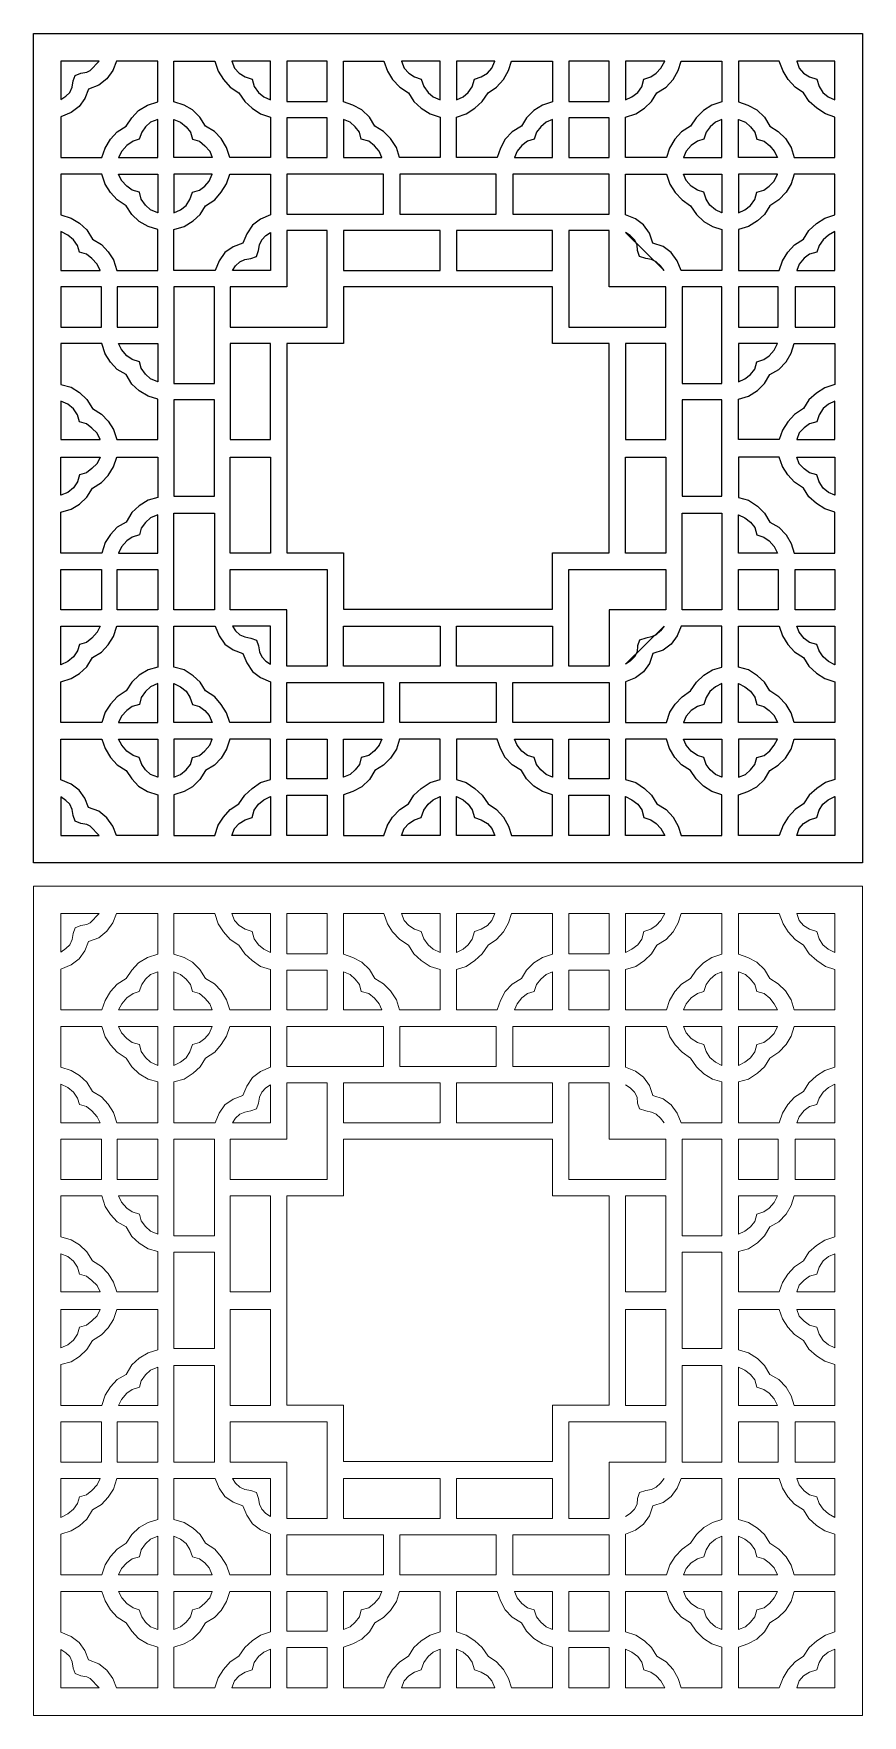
# Model space of a CAD drawing. Header units: centimetres. Extents: x -7.3 to 6.6, y -14.2 to 14.1.
import ezdxf

# ---------------------------------------------------------------- set-up
doc = ezdxf.new("R2010")
doc.units = ezdxf.units.CM
doc.header["$MEASUREMENT"] = 0

msp = doc.modelspace()

# ---------------------------------------------------------------- linework, layer by layer
at = {"color": 242}
for points, knots in [([(-7.28151, 14.0501), (-7.28151, 14.0501), (-7.28151, 0.1289), (-7.28151, 0.1289), (-7.28151, 0.1289), (-7.28151, 0.1289), (6.62763, 0.1289), (6.62763, 0.1289), (6.62763, 0.1289), (6.62763, 0.1289), (6.62763, 14.0501), (6.62763, 14.0501), (6.62763, 14.0501), (6.62763, 14.0501), (-7.28151, 14.0501), (-7.28151, 14.0501)], [0, 0, 0, 0, 0.2, 0.2, 0.2, 0.2, 0.4, 0.4, 0.4, 0.4, 0.6, 0.6, 0.6, 0.6, 1, 1, 1, 1]), ([(-6.13744, 11.97272), (-6.13744, 11.97272), (-6.8239, 11.97272), (-6.8239, 11.97272), (-6.8239, 11.97272), (-6.8239, 11.97272), (-6.8239, 12.65318), (-6.8239, 12.65318), (-6.8239, 12.65318), (-6.8239, 12.65318), (-6.6493, 12.72542), (-6.6493, 12.72542), (-6.6493, 12.72542), (-6.6493, 12.72542), (-6.51678, 12.82777), (-6.51678, 12.82777), (-6.51678, 12.82777), (-6.51678, 12.82777), (-6.42043, 12.96024), (-6.42043, 12.96024), (-6.42043, 12.96024), (-6.42043, 12.96024), (-6.36023, 13.11679), (-6.36023, 13.11679), (-6.36023, 13.11679), (-6.36023, 13.11679), (-6.18566, 13.18308), (-6.18566, 13.18308), (-6.18566, 13.18308), (-6.18566, 13.18308), (-6.05315, 13.29143), (-6.05315, 13.29143), (-6.05315, 13.29143), (-6.05315, 13.29143), (-5.95076, 13.4299), (-5.95076, 13.4299), (-5.95076, 13.4299), (-5.95076, 13.4299), (-5.89059, 13.58643), (-5.89059, 13.58643), (-5.89059, 13.58643), (-5.89059, 13.58643), (-5.19813, 13.58643), (-5.19813, 13.58643), (-5.19813, 13.58643), (-5.19813, 13.58643), (-5.19813, 12.90603), (-5.19813, 12.90603), (-5.19813, 12.90603), (-5.19813, 12.90603), (-5.37276, 12.85185), (-5.37276, 12.85185), (-5.37276, 12.85185), (-5.37276, 12.85185), (-5.5233, 12.76154), (-5.5233, 12.76154), (-5.5233, 12.76154), (-5.5233, 12.76154), (-5.63167, 12.63509), (-5.63167, 12.63509), (-5.63167, 12.63509), (-5.63167, 12.63509), (-5.72802, 12.49661), (-5.72802, 12.49661), (-5.72802, 12.49661), (-5.72802, 12.49661), (-5.87853, 12.4003), (-5.87853, 12.4003), (-5.87853, 12.4003), (-5.87853, 12.4003), (-5.99295, 12.27985), (-5.99295, 12.27985), (-5.99295, 12.27985), (-5.99295, 12.27985), (-6.08326, 12.12931), (-6.08326, 12.12931), (-6.08326, 12.12931), (-6.08326, 12.12931), (-6.13744, 11.97272), (-6.13744, 11.97272)], [0, 0, 0, 0, 0.04761905, 0.04761905, 0.04761905, 0.04761905, 0.0952381, 0.0952381, 0.0952381, 0.0952381, 0.14285714, 0.14285714, 0.14285714, 0.14285714, 0.19047619, 0.19047619, 0.19047619, 0.19047619, 0.23809524, 0.23809524, 0.23809524, 0.23809524, 0.28571429, 0.28571429, 0.28571429, 0.28571429, 0.33333333, 0.33333333, 0.33333333, 0.33333333, 0.38095238, 0.38095238, 0.38095238, 0.38095238, 0.42857143, 0.42857143, 0.42857143, 0.42857143, 0.47619048, 0.47619048, 0.47619048, 0.47619048, 0.52380952, 0.52380952, 0.52380952, 0.52380952, 0.57142857, 0.57142857, 0.57142857, 0.57142857, 0.61904762, 0.61904762, 0.61904762, 0.61904762, 0.66666667, 0.66666667, 0.66666667, 0.66666667, 0.71428571, 0.71428571, 0.71428571, 0.71428571, 0.76190476, 0.76190476, 0.76190476, 0.76190476, 0.80952381, 0.80952381, 0.80952381, 0.80952381, 0.85714286, 0.85714286, 0.85714286, 0.85714286, 0.9047619, 0.9047619, 0.9047619, 0.9047619, 1, 1, 1, 1]), ([(-6.8239, 12.94221), (-6.8239, 12.94221), (-6.8239, 13.58643), (-6.8239, 13.58643), (-6.8239, 13.58643), (-6.8239, 13.58643), (-6.1796, 13.58643), (-6.1796, 13.58643), (-6.1796, 13.58643), (-6.1796, 13.58643), (-6.33444, 13.43161), (-6.33444, 13.43161), (-6.33444, 13.43161), (-6.33444, 13.43161), (-6.39033, 13.40583), (-6.39033, 13.40583), (-6.39033, 13.40583), (-6.39033, 13.40583), (-6.48672, 13.38775), (-6.48672, 13.38775), (-6.48672, 13.38775), (-6.48672, 13.38775), (-6.58307, 13.34561), (-6.58307, 13.34561), (-6.58307, 13.34561), (-6.58307, 13.34561), (-6.61912, 13.25531), (-6.61912, 13.25531), (-6.61912, 13.25531), (-6.61912, 13.25531), (-6.63724, 13.15297), (-6.63724, 13.15297), (-6.63724, 13.15297), (-6.63724, 13.15297), (-6.67334, 13.06262), (-6.67334, 13.06262), (-6.67334, 13.06262), (-6.67334, 13.06262), (-6.73961, 13.00236), (-6.73961, 13.00236), (-6.73961, 13.00236), (-6.73961, 13.00236), (-6.8239, 12.94221), (-6.8239, 12.94221)], [0, 0, 0, 0, 0.08333333, 0.08333333, 0.08333333, 0.08333333, 0.16666667, 0.16666667, 0.16666667, 0.16666667, 0.25, 0.25, 0.25, 0.25, 0.33333333, 0.33333333, 0.33333333, 0.33333333, 0.41666667, 0.41666667, 0.41666667, 0.41666667, 0.5, 0.5, 0.5, 0.5, 0.58333333, 0.58333333, 0.58333333, 0.58333333, 0.66666667, 0.66666667, 0.66666667, 0.66666667, 0.75, 0.75, 0.75, 0.75, 0.83333333, 0.83333333, 0.83333333, 0.83333333, 1, 1, 1, 1]), ([(-3.98784, 11.97272), (-3.98784, 11.97272), (-3.30746, 11.97272), (-3.30746, 11.97272), (-3.30746, 11.97272), (-3.30746, 11.97272), (-3.30746, 12.64713), (-3.30746, 12.64713), (-3.30746, 12.64713), (-3.30746, 12.64713), (-3.47604, 12.70136), (-3.47604, 12.70136), (-3.47604, 12.70136), (-3.47604, 12.70136), (-3.61452, 12.79767), (-3.61452, 12.79767), (-3.61452, 12.79767), (-3.61452, 12.79767), (-3.73497, 12.9121), (-3.73497, 12.9121), (-3.73497, 12.9121), (-3.73497, 12.9121), (-3.83731, 13.05664), (-3.83731, 13.05664), (-3.83731, 13.05664), (-3.83731, 13.05664), (-3.98183, 13.15297), (-3.98183, 13.15297), (-3.98183, 13.15297), (-3.98183, 13.15297), (-4.09623, 13.27938), (-4.09623, 13.27938), (-4.09623, 13.27938), (-4.09623, 13.27938), (-4.18658, 13.41789), (-4.18658, 13.41789), (-4.18658, 13.41789), (-4.18658, 13.41789), (-4.24076, 13.58643), (-4.24076, 13.58643), (-4.24076, 13.58643), (-4.24076, 13.58643), (-4.9272, 13.58643), (-4.9272, 13.58643), (-4.9272, 13.58643), (-4.9272, 13.58643), (-4.9272, 12.90603), (-4.9272, 12.90603), (-4.9272, 12.90603), (-4.9272, 12.90603), (-4.75254, 12.85185), (-4.75254, 12.85185), (-4.75254, 12.85185), (-4.75254, 12.85185), (-4.61412, 12.77363), (-4.61412, 12.77363), (-4.61412, 12.77363), (-4.61412, 12.77363), (-4.49363, 12.64713), (-4.49363, 12.64713), (-4.49363, 12.64713), (-4.49363, 12.64713), (-4.39725, 12.49661), (-4.39725, 12.49661), (-4.39725, 12.49661), (-4.39725, 12.49661), (-4.24681, 12.40629), (-4.24681, 12.40629), (-4.24681, 12.40629), (-4.24681, 12.40629), (-4.13238, 12.2919), (-4.13238, 12.2919), (-4.13238, 12.2919), (-4.13238, 12.2919), (-4.0421, 12.14135), (-4.0421, 12.14135), (-4.0421, 12.14135), (-4.0421, 12.14135), (-3.98784, 11.97272), (-3.98784, 11.97272)], [0, 0, 0, 0, 0.04761905, 0.04761905, 0.04761905, 0.04761905, 0.0952381, 0.0952381, 0.0952381, 0.0952381, 0.14285714, 0.14285714, 0.14285714, 0.14285714, 0.19047619, 0.19047619, 0.19047619, 0.19047619, 0.23809524, 0.23809524, 0.23809524, 0.23809524, 0.28571429, 0.28571429, 0.28571429, 0.28571429, 0.33333333, 0.33333333, 0.33333333, 0.33333333, 0.38095238, 0.38095238, 0.38095238, 0.38095238, 0.42857143, 0.42857143, 0.42857143, 0.42857143, 0.47619048, 0.47619048, 0.47619048, 0.47619048, 0.52380952, 0.52380952, 0.52380952, 0.52380952, 0.57142857, 0.57142857, 0.57142857, 0.57142857, 0.61904762, 0.61904762, 0.61904762, 0.61904762, 0.66666667, 0.66666667, 0.66666667, 0.66666667, 0.71428571, 0.71428571, 0.71428571, 0.71428571, 0.76190476, 0.76190476, 0.76190476, 0.76190476, 0.80952381, 0.80952381, 0.80952381, 0.80952381, 0.85714286, 0.85714286, 0.85714286, 0.85714286, 0.9047619, 0.9047619, 0.9047619, 0.9047619, 1, 1, 1, 1]), ([(-3.30746, 12.93618), (-3.30746, 12.93618), (-3.41583, 12.99038), (-3.41583, 12.99038), (-3.41583, 12.99038), (-3.41583, 12.99038), (-3.50619, 13.06262), (-3.50619, 13.06262), (-3.50619, 13.06262), (-3.50619, 13.06262), (-3.5784, 13.16501), (-3.5784, 13.16501), (-3.5784, 13.16501), (-3.5784, 13.16501), (-3.61452, 13.28537), (-3.61452, 13.28537), (-3.61452, 13.28537), (-3.61452, 13.28537), (-3.72897, 13.32754), (-3.72897, 13.32754), (-3.72897, 13.32754), (-3.72897, 13.32754), (-3.8313, 13.38775), (-3.8313, 13.38775), (-3.8313, 13.38775), (-3.8313, 13.38775), (-3.90957, 13.47209), (-3.90957, 13.47209), (-3.90957, 13.47209), (-3.90957, 13.47209), (-3.95777, 13.58643), (-3.95777, 13.58643), (-3.95777, 13.58643), (-3.95777, 13.58643), (-3.30746, 13.58643), (-3.30746, 13.58643), (-3.30746, 13.58643), (-3.30746, 13.58643), (-3.30746, 12.93618), (-3.30746, 12.93618)], [0, 0, 0, 0, 0.09090909, 0.09090909, 0.09090909, 0.09090909, 0.18181818, 0.18181818, 0.18181818, 0.18181818, 0.27272727, 0.27272727, 0.27272727, 0.27272727, 0.36363636, 0.36363636, 0.36363636, 0.36363636, 0.45454545, 0.45454545, 0.45454545, 0.45454545, 0.54545455, 0.54545455, 0.54545455, 0.54545455, 0.63636364, 0.63636364, 0.63636364, 0.63636364, 0.72727273, 0.72727273, 0.72727273, 0.72727273, 0.81818182, 0.81818182, 0.81818182, 0.81818182, 1, 1, 1, 1]), ([(-2.35617, 13.58643), (-2.35617, 13.58643), (-2.35617, 12.9121), (-2.35617, 12.9121), (-2.35617, 12.9121), (-2.35617, 12.9121), (-3.0305, 12.9121), (-3.0305, 12.9121), (-3.0305, 12.9121), (-3.0305, 12.9121), (-3.0305, 13.58643), (-3.0305, 13.58643), (-3.0305, 13.58643), (-3.0305, 13.58643), (-2.35617, 13.58643), (-2.35617, 13.58643)], [0, 0, 0, 0, 0.2, 0.2, 0.2, 0.2, 0.4, 0.4, 0.4, 0.4, 0.6, 0.6, 0.6, 0.6, 1, 1, 1, 1]), ([(-0.45943, 12.64713), (-0.45943, 12.64713), (-0.62802, 12.70136), (-0.62802, 12.70136), (-0.62802, 12.70136), (-0.62802, 12.70136), (-0.7785, 12.79767), (-0.7785, 12.79767), (-0.7785, 12.79767), (-0.7785, 12.79767), (-0.89899, 12.9121), (-0.89899, 12.9121), (-0.89899, 12.9121), (-0.89899, 12.9121), (-0.98924, 13.05664), (-0.98924, 13.05664), (-0.98924, 13.05664), (-0.98924, 13.05664), (-1.1338, 13.15297), (-1.1338, 13.15297), (-1.1338, 13.15297), (-1.1338, 13.15297), (-1.26025, 13.27938), (-1.26025, 13.27938), (-1.26025, 13.27938), (-1.26025, 13.27938), (-1.34457, 13.41789), (-1.34457, 13.41789), (-1.34457, 13.41789), (-1.34457, 13.41789), (-1.40477, 13.58643), (-1.40477, 13.58643), (-1.40477, 13.58643), (-1.40477, 13.58643), (-2.0791, 13.58643), (-2.0791, 13.58643), (-2.0791, 13.58643), (-2.0791, 13.58643), (-2.0791, 12.90603), (-2.0791, 12.90603), (-2.0791, 12.90603), (-2.0791, 12.90603), (-1.92258, 12.85185), (-1.92258, 12.85185), (-1.92258, 12.85185), (-1.92258, 12.85185), (-1.77207, 12.77363), (-1.77207, 12.77363), (-1.77207, 12.77363), (-1.77207, 12.77363), (-1.64561, 12.64713), (-1.64561, 12.64713), (-1.64561, 12.64713), (-1.64561, 12.64713), (-1.55526, 12.49661), (-1.55526, 12.49661), (-1.55526, 12.49661), (-1.55526, 12.49661), (-1.41078, 12.40629), (-1.41078, 12.40629), (-1.41078, 12.40629), (-1.41078, 12.40629), (-1.29034, 12.2919), (-1.29034, 12.2919), (-1.29034, 12.2919), (-1.29034, 12.2919), (-1.19397, 12.14135), (-1.19397, 12.14135), (-1.19397, 12.14135), (-1.19397, 12.14135), (-1.13987, 11.97272), (-1.13987, 11.97272), (-1.13987, 11.97272), (-1.13987, 11.97272), (-0.45943, 11.97272), (-0.45943, 11.97272), (-0.45943, 11.97272), (-0.45943, 11.97272), (-0.45943, 12.64713), (-0.45943, 12.64713)], [0, 0, 0, 0, 0.04761905, 0.04761905, 0.04761905, 0.04761905, 0.0952381, 0.0952381, 0.0952381, 0.0952381, 0.14285714, 0.14285714, 0.14285714, 0.14285714, 0.19047619, 0.19047619, 0.19047619, 0.19047619, 0.23809524, 0.23809524, 0.23809524, 0.23809524, 0.28571429, 0.28571429, 0.28571429, 0.28571429, 0.33333333, 0.33333333, 0.33333333, 0.33333333, 0.38095238, 0.38095238, 0.38095238, 0.38095238, 0.42857143, 0.42857143, 0.42857143, 0.42857143, 0.47619048, 0.47619048, 0.47619048, 0.47619048, 0.52380952, 0.52380952, 0.52380952, 0.52380952, 0.57142857, 0.57142857, 0.57142857, 0.57142857, 0.61904762, 0.61904762, 0.61904762, 0.61904762, 0.66666667, 0.66666667, 0.66666667, 0.66666667, 0.71428571, 0.71428571, 0.71428571, 0.71428571, 0.76190476, 0.76190476, 0.76190476, 0.76190476, 0.80952381, 0.80952381, 0.80952381, 0.80952381, 0.85714286, 0.85714286, 0.85714286, 0.85714286, 0.9047619, 0.9047619, 0.9047619, 0.9047619, 1, 1, 1, 1]), ([(-0.45943, 13.58643), (-0.45943, 13.58643), (-0.45943, 12.93618), (-0.45943, 12.93618), (-0.45943, 12.93618), (-0.45943, 12.93618), (-0.57382, 12.99038), (-0.57382, 12.99038), (-0.57382, 12.99038), (-0.57382, 12.99038), (-0.65811, 13.06262), (-0.65811, 13.06262), (-0.65811, 13.06262), (-0.65811, 13.06262), (-0.73038, 13.16501), (-0.73038, 13.16501), (-0.73038, 13.16501), (-0.73038, 13.16501), (-0.7785, 13.28537), (-0.7785, 13.28537), (-0.7785, 13.28537), (-0.7785, 13.28537), (-0.88693, 13.32754), (-0.88693, 13.32754), (-0.88693, 13.32754), (-0.88693, 13.32754), (-0.98328, 13.38775), (-0.98328, 13.38775), (-0.98328, 13.38775), (-0.98328, 13.38775), (-1.06152, 13.47209), (-1.06152, 13.47209), (-1.06152, 13.47209), (-1.06152, 13.47209), (-1.10968, 13.58643), (-1.10968, 13.58643), (-1.10968, 13.58643), (-1.10968, 13.58643), (-0.45943, 13.58643), (-0.45943, 13.58643)], [0, 0, 0, 0, 0.09090909, 0.09090909, 0.09090909, 0.09090909, 0.18181818, 0.18181818, 0.18181818, 0.18181818, 0.27272727, 0.27272727, 0.27272727, 0.27272727, 0.36363636, 0.36363636, 0.36363636, 0.36363636, 0.45454545, 0.45454545, 0.45454545, 0.45454545, 0.54545455, 0.54545455, 0.54545455, 0.54545455, 0.63636364, 0.63636364, 0.63636364, 0.63636364, 0.72727273, 0.72727273, 0.72727273, 0.72727273, 0.81818182, 0.81818182, 0.81818182, 0.81818182, 1, 1, 1, 1]), ([(-0.18244, 12.93618), (-0.18244, 12.93618), (-0.18244, 13.58643), (-0.18244, 13.58643), (-0.18244, 13.58643), (-0.18244, 13.58643), (0.46185, 13.58643), (0.46185, 13.58643), (0.46185, 13.58643), (0.46185, 13.58643), (0.40769, 13.47209), (0.40769, 13.47209), (0.40769, 13.47209), (0.40769, 13.47209), (0.33541, 13.38775), (0.33541, 13.38775), (0.33541, 13.38775), (0.33541, 13.38775), (0.22698, 13.32754), (0.22698, 13.32754), (0.22698, 13.32754), (0.22698, 13.32754), (0.11864, 13.28537), (0.11864, 13.28537), (0.11864, 13.28537), (0.11864, 13.28537), (0.07649, 13.15897), (0.07649, 13.15897), (0.07649, 13.15897), (0.07649, 13.15897), (0.01026, 13.06262), (0.01026, 13.06262), (0.01026, 13.06262), (0.01026, 13.06262), (-0.07409, 12.99038), (-0.07409, 12.99038), (-0.07409, 12.99038), (-0.07409, 12.99038), (-0.18244, 12.93618), (-0.18244, 12.93618)], [0, 0, 0, 0, 0.09090909, 0.09090909, 0.09090909, 0.09090909, 0.18181818, 0.18181818, 0.18181818, 0.18181818, 0.27272727, 0.27272727, 0.27272727, 0.27272727, 0.36363636, 0.36363636, 0.36363636, 0.36363636, 0.45454545, 0.45454545, 0.45454545, 0.45454545, 0.54545455, 0.54545455, 0.54545455, 0.54545455, 0.63636364, 0.63636364, 0.63636364, 0.63636364, 0.72727273, 0.72727273, 0.72727273, 0.72727273, 0.81818182, 0.81818182, 0.81818182, 0.81818182, 1, 1, 1, 1]), ([(0.498, 11.97272), (0.498, 11.97272), (0.55215, 12.12931), (0.55215, 12.12931), (0.55215, 12.12931), (0.55215, 12.12931), (0.63043, 12.27985), (0.63043, 12.27985), (0.63043, 12.27985), (0.63043, 12.27985), (0.75087, 12.4003), (0.75087, 12.4003), (0.75087, 12.4003), (0.75087, 12.4003), (0.90744, 12.49661), (0.90744, 12.49661), (0.90744, 12.49661), (0.90744, 12.49661), (0.99171, 12.63509), (0.99171, 12.63509), (0.99171, 12.63509), (0.99171, 12.63509), (1.11213, 12.76154), (1.11213, 12.76154), (1.11213, 12.76154), (1.11213, 12.76154), (1.25662, 12.85185), (1.25662, 12.85185), (1.25662, 12.85185), (1.25662, 12.85185), (1.42526, 12.90603), (1.42526, 12.90603), (1.42526, 12.90603), (1.42526, 12.90603), (1.42526, 13.58643), (1.42526, 13.58643), (1.42526, 13.58643), (1.42526, 13.58643), (0.73879, 13.58643), (0.73879, 13.58643), (0.73879, 13.58643), (0.73879, 13.58643), (0.69066, 13.4299), (0.69066, 13.4299), (0.69066, 13.4299), (0.69066, 13.4299), (0.60639, 13.27938), (0.60639, 13.27938), (0.60639, 13.27938), (0.60639, 13.27938), (0.48594, 13.15297), (0.48594, 13.15297), (0.48594, 13.15297), (0.48594, 13.15297), (0.34746, 13.05664), (0.34746, 13.05664), (0.34746, 13.05664), (0.34746, 13.05664), (0.24507, 12.9121), (0.24507, 12.9121), (0.24507, 12.9121), (0.24507, 12.9121), (0.12465, 12.79767), (0.12465, 12.79767), (0.12465, 12.79767), (0.12465, 12.79767), (-0.01987, 12.70136), (-0.01987, 12.70136), (-0.01987, 12.70136), (-0.01987, 12.70136), (-0.18244, 12.64713), (-0.18244, 12.64713), (-0.18244, 12.64713), (-0.18244, 12.64713), (-0.18244, 11.97272), (-0.18244, 11.97272), (-0.18244, 11.97272), (-0.18244, 11.97272), (0.498, 11.97272), (0.498, 11.97272)], [0, 0, 0, 0, 0.04761905, 0.04761905, 0.04761905, 0.04761905, 0.0952381, 0.0952381, 0.0952381, 0.0952381, 0.14285714, 0.14285714, 0.14285714, 0.14285714, 0.19047619, 0.19047619, 0.19047619, 0.19047619, 0.23809524, 0.23809524, 0.23809524, 0.23809524, 0.28571429, 0.28571429, 0.28571429, 0.28571429, 0.33333333, 0.33333333, 0.33333333, 0.33333333, 0.38095238, 0.38095238, 0.38095238, 0.38095238, 0.42857143, 0.42857143, 0.42857143, 0.42857143, 0.47619048, 0.47619048, 0.47619048, 0.47619048, 0.52380952, 0.52380952, 0.52380952, 0.52380952, 0.57142857, 0.57142857, 0.57142857, 0.57142857, 0.61904762, 0.61904762, 0.61904762, 0.61904762, 0.66666667, 0.66666667, 0.66666667, 0.66666667, 0.71428571, 0.71428571, 0.71428571, 0.71428571, 0.76190476, 0.76190476, 0.76190476, 0.76190476, 0.80952381, 0.80952381, 0.80952381, 0.80952381, 0.85714286, 0.85714286, 0.85714286, 0.85714286, 0.9047619, 0.9047619, 0.9047619, 0.9047619, 1, 1, 1, 1]), ([(1.70225, 12.9121), (1.70225, 12.9121), (1.70225, 13.58643), (1.70225, 13.58643), (1.70225, 13.58643), (1.70225, 13.58643), (2.37658, 13.58643), (2.37658, 13.58643), (2.37658, 13.58643), (2.37658, 13.58643), (2.37658, 12.9121), (2.37658, 12.9121), (2.37658, 12.9121), (2.37658, 12.9121), (1.70225, 12.9121), (1.70225, 12.9121)], [0, 0, 0, 0, 0.2, 0.2, 0.2, 0.2, 0.4, 0.4, 0.4, 0.4, 0.6, 0.6, 0.6, 0.6, 1, 1, 1, 1]), ([(2.6536, 12.93618), (2.6536, 12.93618), (2.6536, 13.58643), (2.6536, 13.58643), (2.6536, 13.58643), (2.6536, 13.58643), (3.30992, 13.58643), (3.30992, 13.58643), (3.30992, 13.58643), (3.30992, 13.58643), (3.24369, 13.47209), (3.24369, 13.47209), (3.24369, 13.47209), (3.24369, 13.47209), (3.16541, 13.38775), (3.16541, 13.38775), (3.16541, 13.38775), (3.16541, 13.38775), (3.07503, 13.32754), (3.07503, 13.32754), (3.07503, 13.32754), (3.07503, 13.32754), (2.96062, 13.28537), (2.96062, 13.28537), (2.96062, 13.28537), (2.96062, 13.28537), (2.92459, 13.15897), (2.92459, 13.15897), (2.92459, 13.15897), (2.92459, 13.15897), (2.85834, 13.06262), (2.85834, 13.06262), (2.85834, 13.06262), (2.85834, 13.06262), (2.75593, 12.99038), (2.75593, 12.99038), (2.75593, 12.99038), (2.75593, 12.99038), (2.6536, 12.93618), (2.6536, 12.93618)], [0, 0, 0, 0, 0.09090909, 0.09090909, 0.09090909, 0.09090909, 0.18181818, 0.18181818, 0.18181818, 0.18181818, 0.27272727, 0.27272727, 0.27272727, 0.27272727, 0.36363636, 0.36363636, 0.36363636, 0.36363636, 0.45454545, 0.45454545, 0.45454545, 0.45454545, 0.54545455, 0.54545455, 0.54545455, 0.54545455, 0.63636364, 0.63636364, 0.63636364, 0.63636364, 0.72727273, 0.72727273, 0.72727273, 0.72727273, 0.81818182, 0.81818182, 0.81818182, 0.81818182, 1, 1, 1, 1]), ([(3.58689, 13.58643), (3.58689, 13.58643), (3.53874, 13.4299), (3.53874, 13.4299), (3.53874, 13.4299), (3.53874, 13.4299), (3.45441, 13.27938), (3.45441, 13.27938), (3.45441, 13.27938), (3.45441, 13.27938), (3.33402, 13.15297), (3.33402, 13.15297), (3.33402, 13.15297), (3.33402, 13.15297), (3.17744, 13.05664), (3.17744, 13.05664), (3.17744, 13.05664), (3.17744, 13.05664), (3.08712, 12.9121), (3.08712, 12.9121), (3.08712, 12.9121), (3.08712, 12.9121), (2.9727, 12.79767), (2.9727, 12.79767), (2.9727, 12.79767), (2.9727, 12.79767), (2.8282, 12.70136), (2.8282, 12.70136), (2.8282, 12.70136), (2.8282, 12.70136), (2.6536, 12.64713), (2.6536, 12.64713), (2.6536, 12.64713), (2.6536, 12.64713), (2.6536, 11.97272), (2.6536, 11.97272), (2.6536, 11.97272), (2.6536, 11.97272), (3.34001, 11.97272), (3.34001, 11.97272), (3.34001, 11.97272), (3.34001, 11.97272), (3.3882, 12.12931), (3.3882, 12.12931), (3.3882, 12.12931), (3.3882, 12.12931), (3.47853, 12.27985), (3.47853, 12.27985), (3.47853, 12.27985), (3.47853, 12.27985), (3.59288, 12.4003), (3.59288, 12.4003), (3.59288, 12.4003), (3.59288, 12.4003), (3.74349, 12.49661), (3.74349, 12.49661), (3.74349, 12.49661), (3.74349, 12.49661), (3.83978, 12.63509), (3.83978, 12.63509), (3.83978, 12.63509), (3.83978, 12.63509), (3.96018, 12.76154), (3.96018, 12.76154), (3.96018, 12.76154), (3.96018, 12.76154), (4.09871, 12.85185), (4.09871, 12.85185), (4.09871, 12.85185), (4.09871, 12.85185), (4.26733, 12.90603), (4.26733, 12.90603), (4.26733, 12.90603), (4.26733, 12.90603), (4.26733, 13.58643), (4.26733, 13.58643), (4.26733, 13.58643), (4.26733, 13.58643), (3.58689, 13.58643), (3.58689, 13.58643)], [0, 0, 0, 0, 0.04761905, 0.04761905, 0.04761905, 0.04761905, 0.0952381, 0.0952381, 0.0952381, 0.0952381, 0.14285714, 0.14285714, 0.14285714, 0.14285714, 0.19047619, 0.19047619, 0.19047619, 0.19047619, 0.23809524, 0.23809524, 0.23809524, 0.23809524, 0.28571429, 0.28571429, 0.28571429, 0.28571429, 0.33333333, 0.33333333, 0.33333333, 0.33333333, 0.38095238, 0.38095238, 0.38095238, 0.38095238, 0.42857143, 0.42857143, 0.42857143, 0.42857143, 0.47619048, 0.47619048, 0.47619048, 0.47619048, 0.52380952, 0.52380952, 0.52380952, 0.52380952, 0.57142857, 0.57142857, 0.57142857, 0.57142857, 0.61904762, 0.61904762, 0.61904762, 0.61904762, 0.66666667, 0.66666667, 0.66666667, 0.66666667, 0.71428571, 0.71428571, 0.71428571, 0.71428571, 0.76190476, 0.76190476, 0.76190476, 0.76190476, 0.80952381, 0.80952381, 0.80952381, 0.80952381, 0.85714286, 0.85714286, 0.85714286, 0.85714286, 0.9047619, 0.9047619, 0.9047619, 0.9047619, 1, 1, 1, 1]), ([(5.48361, 11.97272), (5.48361, 11.97272), (5.43545, 12.14135), (5.43545, 12.14135), (5.43545, 12.14135), (5.43545, 12.14135), (5.33913, 12.2919), (5.33913, 12.2919), (5.33913, 12.2919), (5.33913, 12.2919), (5.21264, 12.40629), (5.21264, 12.40629), (5.21264, 12.40629), (5.21264, 12.40629), (5.07413, 12.49661), (5.07413, 12.49661), (5.07413, 12.49661), (5.07413, 12.49661), (4.98382, 12.64713), (4.98382, 12.64713), (4.98382, 12.64713), (4.98382, 12.64713), (4.85736, 12.77363), (4.85736, 12.77363), (4.85736, 12.77363), (4.85736, 12.77363), (4.70686, 12.85185), (4.70686, 12.85185), (4.70686, 12.85185), (4.70686, 12.85185), (4.55031, 12.90603), (4.55031, 12.90603), (4.55031, 12.90603), (4.55031, 12.90603), (4.55031, 13.58643), (4.55031, 13.58643), (4.55031, 13.58643), (4.55031, 13.58643), (5.23068, 13.58643), (5.23068, 13.58643), (5.23068, 13.58643), (5.23068, 13.58643), (5.29692, 13.41789), (5.29692, 13.41789), (5.29692, 13.41789), (5.29692, 13.41789), (5.38119, 13.27938), (5.38119, 13.27938), (5.38119, 13.27938), (5.38119, 13.27938), (5.50169, 13.15297), (5.50169, 13.15297), (5.50169, 13.15297), (5.50169, 13.15297), (5.64018, 13.05664), (5.64018, 13.05664), (5.64018, 13.05664), (5.64018, 13.05664), (5.73645, 12.9121), (5.73645, 12.9121), (5.73645, 12.9121), (5.73645, 12.9121), (5.8629, 12.79767), (5.8629, 12.79767), (5.8629, 12.79767), (5.8629, 12.79767), (6.00748, 12.70136), (6.00748, 12.70136), (6.00748, 12.70136), (6.00748, 12.70136), (6.164, 12.64713), (6.164, 12.64713), (6.164, 12.64713), (6.164, 12.64713), (6.164, 11.97272), (6.164, 11.97272), (6.164, 11.97272), (6.164, 11.97272), (5.48361, 11.97272), (5.48361, 11.97272)], [0, 0, 0, 0, 0.04761905, 0.04761905, 0.04761905, 0.04761905, 0.0952381, 0.0952381, 0.0952381, 0.0952381, 0.14285714, 0.14285714, 0.14285714, 0.14285714, 0.19047619, 0.19047619, 0.19047619, 0.19047619, 0.23809524, 0.23809524, 0.23809524, 0.23809524, 0.28571429, 0.28571429, 0.28571429, 0.28571429, 0.33333333, 0.33333333, 0.33333333, 0.33333333, 0.38095238, 0.38095238, 0.38095238, 0.38095238, 0.42857143, 0.42857143, 0.42857143, 0.42857143, 0.47619048, 0.47619048, 0.47619048, 0.47619048, 0.52380952, 0.52380952, 0.52380952, 0.52380952, 0.57142857, 0.57142857, 0.57142857, 0.57142857, 0.61904762, 0.61904762, 0.61904762, 0.61904762, 0.66666667, 0.66666667, 0.66666667, 0.66666667, 0.71428571, 0.71428571, 0.71428571, 0.71428571, 0.76190476, 0.76190476, 0.76190476, 0.76190476, 0.80952381, 0.80952381, 0.80952381, 0.80952381, 0.85714286, 0.85714286, 0.85714286, 0.85714286, 0.9047619, 0.9047619, 0.9047619, 0.9047619, 1, 1, 1, 1]), ([(6.164, 12.93618), (6.164, 12.93618), (6.05564, 12.99038), (6.05564, 12.99038), (6.05564, 12.99038), (6.05564, 12.99038), (5.96533, 13.06262), (5.96533, 13.06262), (5.96533, 13.06262), (5.96533, 13.06262), (5.90511, 13.16501), (5.90511, 13.16501), (5.90511, 13.16501), (5.90511, 13.16501), (5.8629, 13.28537), (5.8629, 13.28537), (5.8629, 13.28537), (5.8629, 13.28537), (5.74251, 13.32754), (5.74251, 13.32754), (5.74251, 13.32754), (5.74251, 13.32754), (5.64018, 13.38775), (5.64018, 13.38775), (5.64018, 13.38775), (5.64018, 13.38775), (5.56791, 13.47209), (5.56791, 13.47209), (5.56791, 13.47209), (5.56791, 13.47209), (5.52573, 13.58643), (5.52573, 13.58643), (5.52573, 13.58643), (5.52573, 13.58643), (6.164, 13.58643), (6.164, 13.58643), (6.164, 13.58643), (6.164, 13.58643), (6.164, 12.93618), (6.164, 12.93618)], [0, 0, 0, 0, 0.09090909, 0.09090909, 0.09090909, 0.09090909, 0.18181818, 0.18181818, 0.18181818, 0.18181818, 0.27272727, 0.27272727, 0.27272727, 0.27272727, 0.36363636, 0.36363636, 0.36363636, 0.36363636, 0.45454545, 0.45454545, 0.45454545, 0.45454545, 0.54545455, 0.54545455, 0.54545455, 0.54545455, 0.63636364, 0.63636364, 0.63636364, 0.63636364, 0.72727273, 0.72727273, 0.72727273, 0.72727273, 0.81818182, 0.81818182, 0.81818182, 0.81818182, 1, 1, 1, 1]), ([(-5.85446, 11.97272), (-5.85446, 11.97272), (-5.80028, 12.07511), (-5.80028, 12.07511), (-5.80028, 12.07511), (-5.80028, 12.07511), (-5.71595, 12.17145), (-5.71595, 12.17145), (-5.71595, 12.17145), (-5.71595, 12.17145), (-5.61362, 12.24368), (-5.61362, 12.24368), (-5.61362, 12.24368), (-5.61362, 12.24368), (-5.51122, 12.27985), (-5.51122, 12.27985), (-5.51122, 12.27985), (-5.51122, 12.27985), (-5.46311, 12.39428), (-5.46311, 12.39428), (-5.46311, 12.39428), (-5.46311, 12.39428), (-5.40286, 12.48455), (-5.40286, 12.48455), (-5.40286, 12.48455), (-5.40286, 12.48455), (-5.31855, 12.56284), (-5.31855, 12.56284), (-5.31855, 12.56284), (-5.31855, 12.56284), (-5.19813, 12.61101), (-5.19813, 12.61101), (-5.19813, 12.61101), (-5.19813, 12.61101), (-5.19813, 11.97272), (-5.19813, 11.97272), (-5.19813, 11.97272), (-5.19813, 11.97272), (-5.85446, 11.97272), (-5.85446, 11.97272)], [0, 0, 0, 0, 0.09090909, 0.09090909, 0.09090909, 0.09090909, 0.18181818, 0.18181818, 0.18181818, 0.18181818, 0.27272727, 0.27272727, 0.27272727, 0.27272727, 0.36363636, 0.36363636, 0.36363636, 0.36363636, 0.45454545, 0.45454545, 0.45454545, 0.45454545, 0.54545455, 0.54545455, 0.54545455, 0.54545455, 0.63636364, 0.63636364, 0.63636364, 0.63636364, 0.72727273, 0.72727273, 0.72727273, 0.72727273, 0.81818182, 0.81818182, 0.81818182, 0.81818182, 1, 1, 1, 1]), ([(-4.9272, 12.61101), (-4.9272, 12.61101), (-4.9272, 11.97272), (-4.9272, 11.97272), (-4.9272, 11.97272), (-4.9272, 11.97272), (-4.28292, 11.97272), (-4.28292, 11.97272), (-4.28292, 11.97272), (-4.28292, 11.97272), (-4.32507, 12.07511), (-4.32507, 12.07511), (-4.32507, 12.07511), (-4.32507, 12.07511), (-4.40933, 12.16546), (-4.40933, 12.16546), (-4.40933, 12.16546), (-4.40933, 12.16546), (-4.49966, 12.24368), (-4.49966, 12.24368), (-4.49966, 12.24368), (-4.49966, 12.24368), (-4.61412, 12.27985), (-4.61412, 12.27985), (-4.61412, 12.27985), (-4.61412, 12.27985), (-4.65021, 12.39428), (-4.65021, 12.39428), (-4.65021, 12.39428), (-4.65021, 12.39428), (-4.72249, 12.48455), (-4.72249, 12.48455), (-4.72249, 12.48455), (-4.72249, 12.48455), (-4.81875, 12.56284), (-4.81875, 12.56284), (-4.81875, 12.56284), (-4.81875, 12.56284), (-4.9272, 12.61101), (-4.9272, 12.61101)], [0, 0, 0, 0, 0.09090909, 0.09090909, 0.09090909, 0.09090909, 0.18181818, 0.18181818, 0.18181818, 0.18181818, 0.27272727, 0.27272727, 0.27272727, 0.27272727, 0.36363636, 0.36363636, 0.36363636, 0.36363636, 0.45454545, 0.45454545, 0.45454545, 0.45454545, 0.54545455, 0.54545455, 0.54545455, 0.54545455, 0.63636364, 0.63636364, 0.63636364, 0.63636364, 0.72727273, 0.72727273, 0.72727273, 0.72727273, 0.81818182, 0.81818182, 0.81818182, 0.81818182, 1, 1, 1, 1]), ([(-2.35617, 12.63509), (-2.35617, 12.63509), (-2.35617, 11.97272), (-2.35617, 11.97272), (-2.35617, 11.97272), (-2.35617, 11.97272), (-3.0305, 11.97272), (-3.0305, 11.97272), (-3.0305, 11.97272), (-3.0305, 11.97272), (-3.0305, 12.63509), (-3.0305, 12.63509), (-3.0305, 12.63509), (-3.0305, 12.63509), (-2.35617, 12.63509), (-2.35617, 12.63509)], [0, 0, 0, 0, 0.2, 0.2, 0.2, 0.2, 0.4, 0.4, 0.4, 0.4, 0.6, 0.6, 0.6, 0.6, 1, 1, 1, 1]), ([(-2.0791, 11.97272), (-2.0791, 11.97272), (-2.0791, 12.61101), (-2.0791, 12.61101), (-2.0791, 12.61101), (-2.0791, 12.61101), (-1.97075, 12.56284), (-1.97075, 12.56284), (-1.97075, 12.56284), (-1.97075, 12.56284), (-1.88643, 12.48455), (-1.88643, 12.48455), (-1.88643, 12.48455), (-1.88643, 12.48455), (-1.81419, 12.39428), (-1.81419, 12.39428), (-1.81419, 12.39428), (-1.81419, 12.39428), (-1.78405, 12.27985), (-1.78405, 12.27985), (-1.78405, 12.27985), (-1.78405, 12.27985), (-1.6576, 12.24368), (-1.6576, 12.24368), (-1.6576, 12.24368), (-1.6576, 12.24368), (-1.56135, 12.16546), (-1.56135, 12.16546), (-1.56135, 12.16546), (-1.56135, 12.16546), (-1.48303, 12.07511), (-1.48303, 12.07511), (-1.48303, 12.07511), (-1.48303, 12.07511), (-1.43487, 11.97272), (-1.43487, 11.97272), (-1.43487, 11.97272), (-1.43487, 11.97272), (-2.0791, 11.97272), (-2.0791, 11.97272)], [0, 0, 0, 0, 0.09090909, 0.09090909, 0.09090909, 0.09090909, 0.18181818, 0.18181818, 0.18181818, 0.18181818, 0.27272727, 0.27272727, 0.27272727, 0.27272727, 0.36363636, 0.36363636, 0.36363636, 0.36363636, 0.45454545, 0.45454545, 0.45454545, 0.45454545, 0.54545455, 0.54545455, 0.54545455, 0.54545455, 0.63636364, 0.63636364, 0.63636364, 0.63636364, 0.72727273, 0.72727273, 0.72727273, 0.72727273, 0.81818182, 0.81818182, 0.81818182, 0.81818182, 1, 1, 1, 1]), ([(0.78699, 11.97272), (0.78699, 11.97272), (0.83517, 12.07511), (0.83517, 12.07511), (0.83517, 12.07511), (0.83517, 12.07511), (0.91341, 12.17145), (0.91341, 12.17145), (0.91341, 12.17145), (0.91341, 12.17145), (1.00977, 12.24368), (1.00977, 12.24368), (1.00977, 12.24368), (1.00977, 12.24368), (1.11813, 12.27985), (1.11813, 12.27985), (1.11813, 12.27985), (1.11813, 12.27985), (1.1603, 12.39428), (1.1603, 12.39428), (1.1603, 12.39428), (1.1603, 12.39428), (1.23255, 12.48455), (1.23255, 12.48455), (1.23255, 12.48455), (1.23255, 12.48455), (1.32288, 12.56284), (1.32288, 12.56284), (1.32288, 12.56284), (1.32288, 12.56284), (1.42526, 12.61101), (1.42526, 12.61101), (1.42526, 12.61101), (1.42526, 12.61101), (1.42526, 11.97272), (1.42526, 11.97272), (1.42526, 11.97272), (1.42526, 11.97272), (0.78699, 11.97272), (0.78699, 11.97272)], [0, 0, 0, 0, 0.09090909, 0.09090909, 0.09090909, 0.09090909, 0.18181818, 0.18181818, 0.18181818, 0.18181818, 0.27272727, 0.27272727, 0.27272727, 0.27272727, 0.36363636, 0.36363636, 0.36363636, 0.36363636, 0.45454545, 0.45454545, 0.45454545, 0.45454545, 0.54545455, 0.54545455, 0.54545455, 0.54545455, 0.63636364, 0.63636364, 0.63636364, 0.63636364, 0.72727273, 0.72727273, 0.72727273, 0.72727273, 0.81818182, 0.81818182, 0.81818182, 0.81818182, 1, 1, 1, 1]), ([(2.37658, 11.97272), (2.37658, 11.97272), (1.70225, 11.97272), (1.70225, 11.97272), (1.70225, 11.97272), (1.70225, 11.97272), (1.70225, 12.63509), (1.70225, 12.63509), (1.70225, 12.63509), (1.70225, 12.63509), (2.37658, 12.63509), (2.37658, 12.63509), (2.37658, 12.63509), (2.37658, 12.63509), (2.37658, 11.97272), (2.37658, 11.97272)], [0, 0, 0, 0, 0.2, 0.2, 0.2, 0.2, 0.4, 0.4, 0.4, 0.4, 0.6, 0.6, 0.6, 0.6, 1, 1, 1, 1]), ([(3.62303, 11.97272), (3.62303, 11.97272), (3.67118, 12.07511), (3.67118, 12.07511), (3.67118, 12.07511), (3.67118, 12.07511), (3.7555, 12.17145), (3.7555, 12.17145), (3.7555, 12.17145), (3.7555, 12.17145), (3.85784, 12.24368), (3.85784, 12.24368), (3.85784, 12.24368), (3.85784, 12.24368), (3.96625, 12.27985), (3.96625, 12.27985), (3.96625, 12.27985), (3.96625, 12.27985), (4.00839, 12.39428), (4.00839, 12.39428), (4.00839, 12.39428), (4.00839, 12.39428), (4.07461, 12.48455), (4.07461, 12.48455), (4.07461, 12.48455), (4.07461, 12.48455), (4.16492, 12.56284), (4.16492, 12.56284), (4.16492, 12.56284), (4.16492, 12.56284), (4.26733, 12.61101), (4.26733, 12.61101), (4.26733, 12.61101), (4.26733, 12.61101), (4.26733, 11.97272), (4.26733, 11.97272), (4.26733, 11.97272), (4.26733, 11.97272), (3.62303, 11.97272), (3.62303, 11.97272)], [0, 0, 0, 0, 0.09090909, 0.09090909, 0.09090909, 0.09090909, 0.18181818, 0.18181818, 0.18181818, 0.18181818, 0.27272727, 0.27272727, 0.27272727, 0.27272727, 0.36363636, 0.36363636, 0.36363636, 0.36363636, 0.45454545, 0.45454545, 0.45454545, 0.45454545, 0.54545455, 0.54545455, 0.54545455, 0.54545455, 0.63636364, 0.63636364, 0.63636364, 0.63636364, 0.72727273, 0.72727273, 0.72727273, 0.72727273, 0.81818182, 0.81818182, 0.81818182, 0.81818182, 1, 1, 1, 1]), ([(4.55031, 12.61101), (4.55031, 12.61101), (4.55031, 11.97272), (4.55031, 11.97272), (4.55031, 11.97272), (4.55031, 11.97272), (5.20063, 11.97272), (5.20063, 11.97272), (5.20063, 11.97272), (5.20063, 11.97272), (5.1464, 12.07511), (5.1464, 12.07511), (5.1464, 12.07511), (5.1464, 12.07511), (5.07413, 12.16546), (5.07413, 12.16546), (5.07413, 12.16546), (5.07413, 12.16546), (4.97779, 12.24368), (4.97779, 12.24368), (4.97779, 12.24368), (4.97779, 12.24368), (4.85736, 12.27985), (4.85736, 12.27985), (4.85736, 12.27985), (4.85736, 12.27985), (4.82125, 12.39428), (4.82125, 12.39428), (4.82125, 12.39428), (4.82125, 12.39428), (4.74897, 12.48455), (4.74897, 12.48455), (4.74897, 12.48455), (4.74897, 12.48455), (4.6647, 12.56284), (4.6647, 12.56284), (4.6647, 12.56284), (4.6647, 12.56284), (4.55031, 12.61101), (4.55031, 12.61101)], [0, 0, 0, 0, 0.09090909, 0.09090909, 0.09090909, 0.09090909, 0.18181818, 0.18181818, 0.18181818, 0.18181818, 0.27272727, 0.27272727, 0.27272727, 0.27272727, 0.36363636, 0.36363636, 0.36363636, 0.36363636, 0.45454545, 0.45454545, 0.45454545, 0.45454545, 0.54545455, 0.54545455, 0.54545455, 0.54545455, 0.63636364, 0.63636364, 0.63636364, 0.63636364, 0.72727273, 0.72727273, 0.72727273, 0.72727273, 0.81818182, 0.81818182, 0.81818182, 0.81818182, 1, 1, 1, 1]), ([(-5.88459, 10.07605), (-5.88459, 10.07605), (-5.93874, 10.25069), (-5.93874, 10.25069), (-5.93874, 10.25069), (-5.93874, 10.25069), (-6.02908, 10.38916), (-6.02908, 10.38916), (-6.02908, 10.38916), (-6.02908, 10.38916), (-6.14351, 10.50959), (-6.14351, 10.50959), (-6.14351, 10.50959), (-6.14351, 10.50959), (-6.29403, 10.59989), (-6.29403, 10.59989), (-6.29403, 10.59989), (-6.29403, 10.59989), (-6.39033, 10.75643), (-6.39033, 10.75643), (-6.39033, 10.75643), (-6.39033, 10.75643), (-6.51078, 10.87093), (-6.51078, 10.87093), (-6.51078, 10.87093), (-6.51078, 10.87093), (-6.6493, 10.95517), (-6.6493, 10.95517), (-6.6493, 10.95517), (-6.6493, 10.95517), (-6.8239, 11.00935), (-6.8239, 11.00935), (-6.8239, 11.00935), (-6.8239, 11.00935), (-6.8239, 11.68975), (-6.8239, 11.68975), (-6.8239, 11.68975), (-6.8239, 11.68975), (-6.13744, 11.68975), (-6.13744, 11.68975), (-6.13744, 11.68975), (-6.13744, 11.68975), (-6.08326, 11.52113), (-6.08326, 11.52113), (-6.08326, 11.52113), (-6.08326, 11.52113), (-5.99295, 11.38271), (-5.99295, 11.38271), (-5.99295, 11.38271), (-5.99295, 11.38271), (-5.87853, 11.26222), (-5.87853, 11.26222), (-5.87853, 11.26222), (-5.87853, 11.26222), (-5.72802, 11.1599), (-5.72802, 11.1599), (-5.72802, 11.1599), (-5.72802, 11.1599), (-5.63167, 11.0154), (-5.63167, 11.0154), (-5.63167, 11.0154), (-5.63167, 11.0154), (-5.51122, 10.89493), (-5.51122, 10.89493), (-5.51122, 10.89493), (-5.51122, 10.89493), (-5.36072, 10.81069), (-5.36072, 10.81069), (-5.36072, 10.81069), (-5.36072, 10.81069), (-5.19813, 10.76245), (-5.19813, 10.76245), (-5.19813, 10.76245), (-5.19813, 10.76245), (-5.19813, 10.07605), (-5.19813, 10.07605), (-5.19813, 10.07605), (-5.19813, 10.07605), (-5.88459, 10.07605), (-5.88459, 10.07605)], [0, 0, 0, 0, 0.04761905, 0.04761905, 0.04761905, 0.04761905, 0.0952381, 0.0952381, 0.0952381, 0.0952381, 0.14285714, 0.14285714, 0.14285714, 0.14285714, 0.19047619, 0.19047619, 0.19047619, 0.19047619, 0.23809524, 0.23809524, 0.23809524, 0.23809524, 0.28571429, 0.28571429, 0.28571429, 0.28571429, 0.33333333, 0.33333333, 0.33333333, 0.33333333, 0.38095238, 0.38095238, 0.38095238, 0.38095238, 0.42857143, 0.42857143, 0.42857143, 0.42857143, 0.47619048, 0.47619048, 0.47619048, 0.47619048, 0.52380952, 0.52380952, 0.52380952, 0.52380952, 0.57142857, 0.57142857, 0.57142857, 0.57142857, 0.61904762, 0.61904762, 0.61904762, 0.61904762, 0.66666667, 0.66666667, 0.66666667, 0.66666667, 0.71428571, 0.71428571, 0.71428571, 0.71428571, 0.76190476, 0.76190476, 0.76190476, 0.76190476, 0.80952381, 0.80952381, 0.80952381, 0.80952381, 0.85714286, 0.85714286, 0.85714286, 0.85714286, 0.9047619, 0.9047619, 0.9047619, 0.9047619, 1, 1, 1, 1]), ([(-5.19813, 11.03946), (-5.19813, 11.03946), (-5.19813, 11.68975), (-5.19813, 11.68975), (-5.19813, 11.68975), (-5.19813, 11.68975), (-5.85446, 11.68975), (-5.85446, 11.68975), (-5.85446, 11.68975), (-5.85446, 11.68975), (-5.80629, 11.58746), (-5.80629, 11.58746), (-5.80629, 11.58746), (-5.80629, 11.58746), (-5.71595, 11.49108), (-5.71595, 11.49108), (-5.71595, 11.49108), (-5.71595, 11.49108), (-5.62564, 11.4248), (-5.62564, 11.4248), (-5.62564, 11.4248), (-5.62564, 11.4248), (-5.50524, 11.38871), (-5.50524, 11.38871), (-5.50524, 11.38871), (-5.50524, 11.38871), (-5.47509, 11.27428), (-5.47509, 11.27428), (-5.47509, 11.27428), (-5.47509, 11.27428), (-5.40286, 11.17194), (-5.40286, 11.17194), (-5.40286, 11.17194), (-5.40286, 11.17194), (-5.31855, 11.09366), (-5.31855, 11.09366), (-5.31855, 11.09366), (-5.31855, 11.09366), (-5.19813, 11.03946), (-5.19813, 11.03946)], [0, 0, 0, 0, 0.09090909, 0.09090909, 0.09090909, 0.09090909, 0.18181818, 0.18181818, 0.18181818, 0.18181818, 0.27272727, 0.27272727, 0.27272727, 0.27272727, 0.36363636, 0.36363636, 0.36363636, 0.36363636, 0.45454545, 0.45454545, 0.45454545, 0.45454545, 0.54545455, 0.54545455, 0.54545455, 0.54545455, 0.63636364, 0.63636364, 0.63636364, 0.63636364, 0.72727273, 0.72727273, 0.72727273, 0.72727273, 0.81818182, 0.81818182, 0.81818182, 0.81818182, 1, 1, 1, 1]), ([(-4.9272, 11.68975), (-4.9272, 11.68975), (-4.28292, 11.68975), (-4.28292, 11.68975), (-4.28292, 11.68975), (-4.28292, 11.68975), (-4.3371, 11.5754), (-4.3371, 11.5754), (-4.3371, 11.5754), (-4.3371, 11.5754), (-4.40933, 11.49108), (-4.40933, 11.49108), (-4.40933, 11.49108), (-4.40933, 11.49108), (-4.49966, 11.4248), (-4.49966, 11.4248), (-4.49966, 11.4248), (-4.49966, 11.4248), (-4.61412, 11.38871), (-4.61412, 11.38871), (-4.61412, 11.38871), (-4.61412, 11.38871), (-4.66227, 11.26825), (-4.66227, 11.26825), (-4.66227, 11.26825), (-4.66227, 11.26825), (-4.72249, 11.16592), (-4.72249, 11.16592), (-4.72249, 11.16592), (-4.72249, 11.16592), (-4.81875, 11.09366), (-4.81875, 11.09366), (-4.81875, 11.09366), (-4.81875, 11.09366), (-4.9272, 11.03946), (-4.9272, 11.03946), (-4.9272, 11.03946), (-4.9272, 11.03946), (-4.9272, 11.68975), (-4.9272, 11.68975)], [0, 0, 0, 0, 0.09090909, 0.09090909, 0.09090909, 0.09090909, 0.18181818, 0.18181818, 0.18181818, 0.18181818, 0.27272727, 0.27272727, 0.27272727, 0.27272727, 0.36363636, 0.36363636, 0.36363636, 0.36363636, 0.45454545, 0.45454545, 0.45454545, 0.45454545, 0.54545455, 0.54545455, 0.54545455, 0.54545455, 0.63636364, 0.63636364, 0.63636364, 0.63636364, 0.72727273, 0.72727273, 0.72727273, 0.72727273, 0.81818182, 0.81818182, 0.81818182, 0.81818182, 1, 1, 1, 1]), ([(-3.30746, 11.00935), (-3.30746, 11.00935), (-3.30746, 11.68975), (-3.30746, 11.68975), (-3.30746, 11.68975), (-3.30746, 11.68975), (-3.98784, 11.68975), (-3.98784, 11.68975), (-3.98784, 11.68975), (-3.98784, 11.68975), (-4.0421, 11.52717), (-4.0421, 11.52717), (-4.0421, 11.52717), (-4.0421, 11.52717), (-4.13238, 11.38871), (-4.13238, 11.38871), (-4.13238, 11.38871), (-4.13238, 11.38871), (-4.24076, 11.26222), (-4.24076, 11.26222), (-4.24076, 11.26222), (-4.24076, 11.26222), (-4.39725, 11.1599), (-4.39725, 11.1599), (-4.39725, 11.1599), (-4.39725, 11.1599), (-4.48763, 11.0154), (-4.48763, 11.0154), (-4.48763, 11.0154), (-4.48763, 11.0154), (-4.60206, 10.90695), (-4.60206, 10.90695), (-4.60206, 10.90695), (-4.60206, 10.90695), (-4.75254, 10.81069), (-4.75254, 10.81069), (-4.75254, 10.81069), (-4.75254, 10.81069), (-4.9272, 10.76245), (-4.9272, 10.76245), (-4.9272, 10.76245), (-4.9272, 10.76245), (-4.9272, 10.07605), (-4.9272, 10.07605), (-4.9272, 10.07605), (-4.9272, 10.07605), (-4.23473, 10.07605), (-4.23473, 10.07605), (-4.23473, 10.07605), (-4.23473, 10.07605), (-4.1685, 10.23861), (-4.1685, 10.23861), (-4.1685, 10.23861), (-4.1685, 10.23861), (-4.07215, 10.37712), (-4.07215, 10.37712), (-4.07215, 10.37712), (-4.07215, 10.37712), (-3.9337, 10.47347), (-3.9337, 10.47347), (-3.9337, 10.47347), (-3.9337, 10.47347), (-3.7711, 10.53372), (-3.7711, 10.53372), (-3.7711, 10.53372), (-3.7711, 10.53372), (-3.70486, 10.69021), (-3.70486, 10.69021), (-3.70486, 10.69021), (-3.70486, 10.69021), (-3.60851, 10.83471), (-3.60851, 10.83471), (-3.60851, 10.83471), (-3.60851, 10.83471), (-3.47604, 10.93709), (-3.47604, 10.93709), (-3.47604, 10.93709), (-3.47604, 10.93709), (-3.30746, 11.00935), (-3.30746, 11.00935)], [0, 0, 0, 0, 0.04761905, 0.04761905, 0.04761905, 0.04761905, 0.0952381, 0.0952381, 0.0952381, 0.0952381, 0.14285714, 0.14285714, 0.14285714, 0.14285714, 0.19047619, 0.19047619, 0.19047619, 0.19047619, 0.23809524, 0.23809524, 0.23809524, 0.23809524, 0.28571429, 0.28571429, 0.28571429, 0.28571429, 0.33333333, 0.33333333, 0.33333333, 0.33333333, 0.38095238, 0.38095238, 0.38095238, 0.38095238, 0.42857143, 0.42857143, 0.42857143, 0.42857143, 0.47619048, 0.47619048, 0.47619048, 0.47619048, 0.52380952, 0.52380952, 0.52380952, 0.52380952, 0.57142857, 0.57142857, 0.57142857, 0.57142857, 0.61904762, 0.61904762, 0.61904762, 0.61904762, 0.66666667, 0.66666667, 0.66666667, 0.66666667, 0.71428571, 0.71428571, 0.71428571, 0.71428571, 0.76190476, 0.76190476, 0.76190476, 0.76190476, 0.80952381, 0.80952381, 0.80952381, 0.80952381, 0.85714286, 0.85714286, 0.85714286, 0.85714286, 0.9047619, 0.9047619, 0.9047619, 0.9047619, 1, 1, 1, 1]), ([(-3.0305, 11.02139), (-3.0305, 11.02139), (-3.0305, 11.68975), (-3.0305, 11.68975), (-3.0305, 11.68975), (-3.0305, 11.68975), (-1.41078, 11.68975), (-1.41078, 11.68975), (-1.41078, 11.68975), (-1.41078, 11.68975), (-1.41078, 11.02139), (-1.41078, 11.02139), (-1.41078, 11.02139), (-1.41078, 11.02139), (-3.0305, 11.02139), (-3.0305, 11.02139)], [0, 0, 0, 0, 0.2, 0.2, 0.2, 0.2, 0.4, 0.4, 0.4, 0.4, 0.6, 0.6, 0.6, 0.6, 1, 1, 1, 1]), ([(-1.1338, 11.68975), (-1.1338, 11.68975), (-0.32697, 11.68975), (-0.32697, 11.68975), (-0.32697, 11.68975), (-0.32697, 11.68975), (0.4799, 11.68975), (0.4799, 11.68975), (0.4799, 11.68975), (0.4799, 11.68975), (0.4799, 11.02139), (0.4799, 11.02139), (0.4799, 11.02139), (0.4799, 11.02139), (-0.32697, 11.02139), (-0.32697, 11.02139), (-0.32697, 11.02139), (-0.32697, 11.02139), (-1.1338, 11.02139), (-1.1338, 11.02139), (-1.1338, 11.02139), (-1.1338, 11.02139), (-1.1338, 11.68975), (-1.1338, 11.68975)], [0, 0, 0, 0, 0.14285714, 0.14285714, 0.14285714, 0.14285714, 0.28571429, 0.28571429, 0.28571429, 0.28571429, 0.42857143, 0.42857143, 0.42857143, 0.42857143, 0.57142857, 0.57142857, 0.57142857, 0.57142857, 0.71428571, 0.71428571, 0.71428571, 0.71428571, 1, 1, 1, 1]), ([(0.76287, 11.68975), (0.76287, 11.68975), (2.37658, 11.68975), (2.37658, 11.68975), (2.37658, 11.68975), (2.37658, 11.68975), (2.37658, 11.02139), (2.37658, 11.02139), (2.37658, 11.02139), (2.37658, 11.02139), (0.76287, 11.02139), (0.76287, 11.02139), (0.76287, 11.02139), (0.76287, 11.02139), (0.76287, 11.68975), (0.76287, 11.68975)], [0, 0, 0, 0, 0.2, 0.2, 0.2, 0.2, 0.4, 0.4, 0.4, 0.4, 0.6, 0.6, 0.6, 0.6, 1, 1, 1, 1]), ([(4.26733, 10.76245), (4.26733, 10.76245), (4.11073, 10.81069), (4.11073, 10.81069), (4.11073, 10.81069), (4.11073, 10.81069), (3.96625, 10.89493), (3.96625, 10.89493), (3.96625, 10.89493), (3.96625, 10.89493), (3.84585, 11.0154), (3.84585, 11.0154), (3.84585, 11.0154), (3.84585, 11.0154), (3.74349, 11.1599), (3.74349, 11.1599), (3.74349, 11.1599), (3.74349, 11.1599), (3.60497, 11.26222), (3.60497, 11.26222), (3.60497, 11.26222), (3.60497, 11.26222), (3.48452, 11.38271), (3.48452, 11.38271), (3.48452, 11.38271), (3.48452, 11.38271), (3.39421, 11.52113), (3.39421, 11.52113), (3.39421, 11.52113), (3.39421, 11.52113), (3.34001, 11.68975), (3.34001, 11.68975), (3.34001, 11.68975), (3.34001, 11.68975), (2.6536, 11.68975), (2.6536, 11.68975), (2.6536, 11.68975), (2.6536, 11.68975), (2.6536, 11.00935), (2.6536, 11.00935), (2.6536, 11.00935), (2.6536, 11.00935), (2.82221, 10.94311), (2.82221, 10.94311), (2.82221, 10.94311), (2.82221, 10.94311), (2.95465, 10.84074), (2.95465, 10.84074), (2.95465, 10.84074), (2.95465, 10.84074), (3.05705, 10.70229), (3.05705, 10.70229), (3.05705, 10.70229), (3.05705, 10.70229), (3.11121, 10.53372), (3.11121, 10.53372), (3.11121, 10.53372), (3.11121, 10.53372), (3.28587, 10.47949), (3.28587, 10.47949), (3.28587, 10.47949), (3.28587, 10.47949), (3.41832, 10.37712), (3.41832, 10.37712), (3.41832, 10.37712), (3.41832, 10.37712), (3.52062, 10.23861), (3.52062, 10.23861), (3.52062, 10.23861), (3.52062, 10.23861), (3.58689, 10.07605), (3.58689, 10.07605), (3.58689, 10.07605), (3.58689, 10.07605), (4.26733, 10.07605), (4.26733, 10.07605), (4.26733, 10.07605), (4.26733, 10.07605), (4.26733, 10.76245), (4.26733, 10.76245)], [0, 0, 0, 0, 0.04761905, 0.04761905, 0.04761905, 0.04761905, 0.0952381, 0.0952381, 0.0952381, 0.0952381, 0.14285714, 0.14285714, 0.14285714, 0.14285714, 0.19047619, 0.19047619, 0.19047619, 0.19047619, 0.23809524, 0.23809524, 0.23809524, 0.23809524, 0.28571429, 0.28571429, 0.28571429, 0.28571429, 0.33333333, 0.33333333, 0.33333333, 0.33333333, 0.38095238, 0.38095238, 0.38095238, 0.38095238, 0.42857143, 0.42857143, 0.42857143, 0.42857143, 0.47619048, 0.47619048, 0.47619048, 0.47619048, 0.52380952, 0.52380952, 0.52380952, 0.52380952, 0.57142857, 0.57142857, 0.57142857, 0.57142857, 0.61904762, 0.61904762, 0.61904762, 0.61904762, 0.66666667, 0.66666667, 0.66666667, 0.66666667, 0.71428571, 0.71428571, 0.71428571, 0.71428571, 0.76190476, 0.76190476, 0.76190476, 0.76190476, 0.80952381, 0.80952381, 0.80952381, 0.80952381, 0.85714286, 0.85714286, 0.85714286, 0.85714286, 0.9047619, 0.9047619, 0.9047619, 0.9047619, 1, 1, 1, 1]), ([(4.26733, 11.03946), (4.26733, 11.03946), (4.26733, 11.68975), (4.26733, 11.68975), (4.26733, 11.68975), (4.26733, 11.68975), (3.62303, 11.68975), (3.62303, 11.68975), (3.62303, 11.68975), (3.62303, 11.68975), (3.67118, 11.58746), (3.67118, 11.58746), (3.67118, 11.58746), (3.67118, 11.58746), (3.7555, 11.49108), (3.7555, 11.49108), (3.7555, 11.49108), (3.7555, 11.49108), (3.85784, 11.4248), (3.85784, 11.4248), (3.85784, 11.4248), (3.85784, 11.4248), (3.96625, 11.38871), (3.96625, 11.38871), (3.96625, 11.38871), (3.96625, 11.38871), (4.00839, 11.27428), (4.00839, 11.27428), (4.00839, 11.27428), (4.00839, 11.27428), (4.06861, 11.17194), (4.06861, 11.17194), (4.06861, 11.17194), (4.06861, 11.17194), (4.16492, 11.09366), (4.16492, 11.09366), (4.16492, 11.09366), (4.16492, 11.09366), (4.26733, 11.03946), (4.26733, 11.03946)], [0, 0, 0, 0, 0.09090909, 0.09090909, 0.09090909, 0.09090909, 0.18181818, 0.18181818, 0.18181818, 0.18181818, 0.27272727, 0.27272727, 0.27272727, 0.27272727, 0.36363636, 0.36363636, 0.36363636, 0.36363636, 0.45454545, 0.45454545, 0.45454545, 0.45454545, 0.54545455, 0.54545455, 0.54545455, 0.54545455, 0.63636364, 0.63636364, 0.63636364, 0.63636364, 0.72727273, 0.72727273, 0.72727273, 0.72727273, 0.81818182, 0.81818182, 0.81818182, 0.81818182, 1, 1, 1, 1]), ([(4.55031, 11.68975), (4.55031, 11.68975), (5.20063, 11.68975), (5.20063, 11.68975), (5.20063, 11.68975), (5.20063, 11.68975), (5.1464, 11.5754), (5.1464, 11.5754), (5.1464, 11.5754), (5.1464, 11.5754), (5.06208, 11.49108), (5.06208, 11.49108), (5.06208, 11.49108), (5.06208, 11.49108), (4.9718, 11.4248), (4.9718, 11.4248), (4.9718, 11.4248), (4.9718, 11.4248), (4.85736, 11.38871), (4.85736, 11.38871), (4.85736, 11.38871), (4.85736, 11.38871), (4.82125, 11.26825), (4.82125, 11.26825), (4.82125, 11.26825), (4.82125, 11.26825), (4.74897, 11.16592), (4.74897, 11.16592), (4.74897, 11.16592), (4.74897, 11.16592), (4.65267, 11.09366), (4.65267, 11.09366), (4.65267, 11.09366), (4.65267, 11.09366), (4.55031, 11.03946), (4.55031, 11.03946), (4.55031, 11.03946), (4.55031, 11.03946), (4.55031, 11.68975), (4.55031, 11.68975)], [0, 0, 0, 0, 0.09090909, 0.09090909, 0.09090909, 0.09090909, 0.18181818, 0.18181818, 0.18181818, 0.18181818, 0.27272727, 0.27272727, 0.27272727, 0.27272727, 0.36363636, 0.36363636, 0.36363636, 0.36363636, 0.45454545, 0.45454545, 0.45454545, 0.45454545, 0.54545455, 0.54545455, 0.54545455, 0.54545455, 0.63636364, 0.63636364, 0.63636364, 0.63636364, 0.72727273, 0.72727273, 0.72727273, 0.72727273, 0.81818182, 0.81818182, 0.81818182, 0.81818182, 1, 1, 1, 1]), ([(5.48361, 11.68975), (5.48361, 11.68975), (6.164, 11.68975), (6.164, 11.68975), (6.164, 11.68975), (6.164, 11.68975), (6.164, 11.00935), (6.164, 11.00935), (6.164, 11.00935), (6.164, 11.00935), (5.99542, 10.95517), (5.99542, 10.95517), (5.99542, 10.95517), (5.99542, 10.95517), (5.85696, 10.86482), (5.85696, 10.86482), (5.85696, 10.86482), (5.85696, 10.86482), (5.73047, 10.74443), (5.73047, 10.74443), (5.73047, 10.74443), (5.73047, 10.74443), (5.64018, 10.59989), (5.64018, 10.59989), (5.64018, 10.59989), (5.64018, 10.59989), (5.48963, 10.50361), (5.48963, 10.50361), (5.48963, 10.50361), (5.48963, 10.50361), (5.37524, 10.38311), (5.37524, 10.38311), (5.37524, 10.38311), (5.37524, 10.38311), (5.28488, 10.23861), (5.28488, 10.23861), (5.28488, 10.23861), (5.28488, 10.23861), (5.23068, 10.07605), (5.23068, 10.07605), (5.23068, 10.07605), (5.23068, 10.07605), (4.55031, 10.07605), (4.55031, 10.07605), (4.55031, 10.07605), (4.55031, 10.07605), (4.55031, 10.76245), (4.55031, 10.76245), (4.55031, 10.76245), (4.55031, 10.76245), (4.7189, 10.81069), (4.7189, 10.81069), (4.7189, 10.81069), (4.7189, 10.81069), (4.8694, 10.90695), (4.8694, 10.90695), (4.8694, 10.90695), (4.8694, 10.90695), (4.98382, 11.0154), (4.98382, 11.0154), (4.98382, 11.0154), (4.98382, 11.0154), (5.07413, 11.1599), (5.07413, 11.1599), (5.07413, 11.1599), (5.07413, 11.1599), (5.22468, 11.26222), (5.22468, 11.26222), (5.22468, 11.26222), (5.22468, 11.26222), (5.35113, 11.38871), (5.35113, 11.38871), (5.35113, 11.38871), (5.35113, 11.38871), (5.43545, 11.52717), (5.43545, 11.52717), (5.43545, 11.52717), (5.43545, 11.52717), (5.48361, 11.68975), (5.48361, 11.68975)], [0, 0, 0, 0, 0.04761905, 0.04761905, 0.04761905, 0.04761905, 0.0952381, 0.0952381, 0.0952381, 0.0952381, 0.14285714, 0.14285714, 0.14285714, 0.14285714, 0.19047619, 0.19047619, 0.19047619, 0.19047619, 0.23809524, 0.23809524, 0.23809524, 0.23809524, 0.28571429, 0.28571429, 0.28571429, 0.28571429, 0.33333333, 0.33333333, 0.33333333, 0.33333333, 0.38095238, 0.38095238, 0.38095238, 0.38095238, 0.42857143, 0.42857143, 0.42857143, 0.42857143, 0.47619048, 0.47619048, 0.47619048, 0.47619048, 0.52380952, 0.52380952, 0.52380952, 0.52380952, 0.57142857, 0.57142857, 0.57142857, 0.57142857, 0.61904762, 0.61904762, 0.61904762, 0.61904762, 0.66666667, 0.66666667, 0.66666667, 0.66666667, 0.71428571, 0.71428571, 0.71428571, 0.71428571, 0.76190476, 0.76190476, 0.76190476, 0.76190476, 0.80952381, 0.80952381, 0.80952381, 0.80952381, 0.85714286, 0.85714286, 0.85714286, 0.85714286, 0.9047619, 0.9047619, 0.9047619, 0.9047619, 1, 1, 1, 1]), ([(-3.98183, 9.79905), (-3.98183, 9.79905), (-3.0305, 9.79905), (-3.0305, 9.79905), (-3.0305, 9.79905), (-3.0305, 9.79905), (-3.0305, 10.74443), (-3.0305, 10.74443), (-3.0305, 10.74443), (-3.0305, 10.74443), (-2.35617, 10.74443), (-2.35617, 10.74443), (-2.35617, 10.74443), (-2.35617, 10.74443), (-2.35617, 9.12468), (-2.35617, 9.12468), (-2.35617, 9.12468), (-2.35617, 9.12468), (-3.98183, 9.12468), (-3.98183, 9.12468), (-3.98183, 9.12468), (-3.98183, 9.12468), (-3.98183, 9.79905), (-3.98183, 9.79905)], [0, 0, 0, 0, 0.14285714, 0.14285714, 0.14285714, 0.14285714, 0.28571429, 0.28571429, 0.28571429, 0.28571429, 0.42857143, 0.42857143, 0.42857143, 0.42857143, 0.57142857, 0.57142857, 0.57142857, 0.57142857, 0.71428571, 0.71428571, 0.71428571, 0.71428571, 1, 1, 1, 1]), ([(-2.0791, 10.07605), (-2.0791, 10.07605), (-2.0791, 10.74443), (-2.0791, 10.74443), (-2.0791, 10.74443), (-2.0791, 10.74443), (-0.45943, 10.74443), (-0.45943, 10.74443), (-0.45943, 10.74443), (-0.45943, 10.74443), (-0.45943, 10.07605), (-0.45943, 10.07605), (-0.45943, 10.07605), (-0.45943, 10.07605), (-2.0791, 10.07605), (-2.0791, 10.07605)], [0, 0, 0, 0, 0.2, 0.2, 0.2, 0.2, 0.4, 0.4, 0.4, 0.4, 0.6, 0.6, 0.6, 0.6, 1, 1, 1, 1]), ([(-0.18244, 10.07605), (-0.18244, 10.07605), (-0.18244, 10.74443), (-0.18244, 10.74443), (-0.18244, 10.74443), (-0.18244, 10.74443), (1.42526, 10.74443), (1.42526, 10.74443), (1.42526, 10.74443), (1.42526, 10.74443), (1.42526, 10.07605), (1.42526, 10.07605), (1.42526, 10.07605), (1.42526, 10.07605), (-0.18244, 10.07605), (-0.18244, 10.07605)], [0, 0, 0, 0, 0.2, 0.2, 0.2, 0.2, 0.4, 0.4, 0.4, 0.4, 0.6, 0.6, 0.6, 0.6, 1, 1, 1, 1]), ([(2.37658, 9.79905), (2.37658, 9.79905), (3.328, 9.79905), (3.328, 9.79905), (3.328, 9.79905), (3.328, 9.79905), (3.328, 9.12468), (3.328, 9.12468), (3.328, 9.12468), (3.328, 9.12468), (1.70225, 9.12468), (1.70225, 9.12468), (1.70225, 9.12468), (1.70225, 9.12468), (1.70225, 10.74443), (1.70225, 10.74443), (1.70225, 10.74443), (1.70225, 10.74443), (2.37658, 10.74443), (2.37658, 10.74443), (2.37658, 10.74443), (2.37658, 10.74443), (2.37658, 9.79905), (2.37658, 9.79905)], [0, 0, 0, 0, 0.14285714, 0.14285714, 0.14285714, 0.14285714, 0.28571429, 0.28571429, 0.28571429, 0.28571429, 0.42857143, 0.42857143, 0.42857143, 0.42857143, 0.57142857, 0.57142857, 0.57142857, 0.57142857, 0.71428571, 0.71428571, 0.71428571, 0.71428571, 1, 1, 1, 1]), ([(-6.16759, 10.07605), (-6.16759, 10.07605), (-6.8239, 10.07605), (-6.8239, 10.07605), (-6.8239, 10.07605), (-6.8239, 10.07605), (-6.8239, 10.72636), (-6.8239, 10.72636), (-6.8239, 10.72636), (-6.8239, 10.72636), (-6.70947, 10.66613), (-6.70947, 10.66613), (-6.70947, 10.66613), (-6.70947, 10.66613), (-6.61317, 10.58785), (-6.61317, 10.58785), (-6.61317, 10.58785), (-6.61317, 10.58785), (-6.5469, 10.49154), (-6.5469, 10.49154), (-6.5469, 10.49154), (-6.5469, 10.49154), (-6.51078, 10.38311), (-6.51078, 10.38311), (-6.51078, 10.38311), (-6.51078, 10.38311), (-6.39633, 10.34701), (-6.39633, 10.34701), (-6.39633, 10.34701), (-6.39633, 10.34701), (-6.30608, 10.27478), (-6.30608, 10.27478), (-6.30608, 10.27478), (-6.30608, 10.27478), (-6.21573, 10.17843), (-6.21573, 10.17843), (-6.21573, 10.17843), (-6.21573, 10.17843), (-6.16759, 10.07605), (-6.16759, 10.07605)], [0, 0, 0, 0, 0.09090909, 0.09090909, 0.09090909, 0.09090909, 0.18181818, 0.18181818, 0.18181818, 0.18181818, 0.27272727, 0.27272727, 0.27272727, 0.27272727, 0.36363636, 0.36363636, 0.36363636, 0.36363636, 0.45454545, 0.45454545, 0.45454545, 0.45454545, 0.54545455, 0.54545455, 0.54545455, 0.54545455, 0.63636364, 0.63636364, 0.63636364, 0.63636364, 0.72727273, 0.72727273, 0.72727273, 0.72727273, 0.81818182, 0.81818182, 0.81818182, 0.81818182, 1, 1, 1, 1]), ([(-3.94574, 10.07605), (-3.94574, 10.07605), (-3.30746, 10.07605), (-3.30746, 10.07605), (-3.30746, 10.07605), (-3.30746, 10.07605), (-3.30746, 10.71434), (-3.30746, 10.71434), (-3.30746, 10.71434), (-3.30746, 10.71434), (-3.38572, 10.66015), (-3.38572, 10.66015), (-3.38572, 10.66015), (-3.38572, 10.66015), (-3.45197, 10.58785), (-3.45197, 10.58785), (-3.45197, 10.58785), (-3.45197, 10.58785), (-3.48811, 10.50361), (-3.48811, 10.50361), (-3.48811, 10.50361), (-3.48811, 10.50361), (-3.50619, 10.40721), (-3.50619, 10.40721), (-3.50619, 10.40721), (-3.50619, 10.40721), (-3.54225, 10.31084), (-3.54225, 10.31084), (-3.54225, 10.31084), (-3.54225, 10.31084), (-3.63861, 10.27478), (-3.63861, 10.27478), (-3.63861, 10.27478), (-3.63861, 10.27478), (-3.73497, 10.2567), (-3.73497, 10.2567), (-3.73497, 10.2567), (-3.73497, 10.2567), (-3.81926, 10.22059), (-3.81926, 10.22059), (-3.81926, 10.22059), (-3.81926, 10.22059), (-3.89151, 10.15431), (-3.89151, 10.15431), (-3.89151, 10.15431), (-3.89151, 10.15431), (-3.94574, 10.07605), (-3.94574, 10.07605)], [0, 0, 0, 0, 0.07692308, 0.07692308, 0.07692308, 0.07692308, 0.15384615, 0.15384615, 0.15384615, 0.15384615, 0.23076923, 0.23076923, 0.23076923, 0.23076923, 0.30769231, 0.30769231, 0.30769231, 0.30769231, 0.38461538, 0.38461538, 0.38461538, 0.38461538, 0.46153846, 0.46153846, 0.46153846, 0.46153846, 0.53846154, 0.53846154, 0.53846154, 0.53846154, 0.61538462, 0.61538462, 0.61538462, 0.61538462, 0.69230769, 0.69230769, 0.69230769, 0.69230769, 0.76923077, 0.76923077, 0.76923077, 0.76923077, 0.84615385, 0.84615385, 0.84615385, 0.84615385, 1, 1, 1, 1]), ([(2.6536, 10.71434), (2.6536, 10.71434), (2.73188, 10.66015), (2.73188, 10.66015), (2.73188, 10.66015), (2.73188, 10.66015), (2.80413, 10.58785), (2.80413, 10.58785), (2.80413, 10.58785), (2.80413, 10.58785), (2.84629, 10.50361), (2.84629, 10.50361), (2.84629, 10.50361), (2.84629, 10.50361), (2.85231, 10.40721), (2.85231, 10.40721), (2.85231, 10.40721), (2.85231, 10.40721), (2.88843, 10.31084), (2.88843, 10.31084), (2.88843, 10.31084), (2.88843, 10.31084), (2.99079, 10.27478), (2.99079, 10.27478), (2.99079, 10.27478), (2.99079, 10.27478), (3.08712, 10.2567), (3.08712, 10.2567), (3.08712, 10.2567), (3.08712, 10.2567), (3.16541, 10.22059), (3.16541, 10.22059), (3.16541, 10.22059), (3.16541, 10.22059), (3.23765, 10.15431), (3.23765, 10.15431), (3.23765, 10.15431), (3.23765, 10.15431), (3.30392, 10.07605), (3.30392, 10.07605), (3.30392, 10.07605), (3.30392, 10.07605), (2.6536, 10.71434), (2.6536, 10.71434)], [0, 0, 0, 0, 0.08333333, 0.08333333, 0.08333333, 0.08333333, 0.16666667, 0.16666667, 0.16666667, 0.16666667, 0.25, 0.25, 0.25, 0.25, 0.33333333, 0.33333333, 0.33333333, 0.33333333, 0.41666667, 0.41666667, 0.41666667, 0.41666667, 0.5, 0.5, 0.5, 0.5, 0.58333333, 0.58333333, 0.58333333, 0.58333333, 0.66666667, 0.66666667, 0.66666667, 0.66666667, 0.75, 0.75, 0.75, 0.75, 0.83333333, 0.83333333, 0.83333333, 0.83333333, 1, 1, 1, 1]), ([(5.52573, 10.07605), (5.52573, 10.07605), (5.56791, 10.17843), (5.56791, 10.17843), (5.56791, 10.17843), (5.56791, 10.17843), (5.65221, 10.28077), (5.65221, 10.28077), (5.65221, 10.28077), (5.65221, 10.28077), (5.74251, 10.34701), (5.74251, 10.34701), (5.74251, 10.34701), (5.74251, 10.34701), (5.8629, 10.38311), (5.8629, 10.38311), (5.8629, 10.38311), (5.8629, 10.38311), (5.90511, 10.49154), (5.90511, 10.49154), (5.90511, 10.49154), (5.90511, 10.49154), (5.97132, 10.58785), (5.97132, 10.58785), (5.97132, 10.58785), (5.97132, 10.58785), (6.06167, 10.66613), (6.06167, 10.66613), (6.06167, 10.66613), (6.06167, 10.66613), (6.164, 10.72636), (6.164, 10.72636), (6.164, 10.72636), (6.164, 10.72636), (6.164, 10.07605), (6.164, 10.07605), (6.164, 10.07605), (6.164, 10.07605), (5.52573, 10.07605), (5.52573, 10.07605)], [0, 0, 0, 0, 0.09090909, 0.09090909, 0.09090909, 0.09090909, 0.18181818, 0.18181818, 0.18181818, 0.18181818, 0.27272727, 0.27272727, 0.27272727, 0.27272727, 0.36363636, 0.36363636, 0.36363636, 0.36363636, 0.45454545, 0.45454545, 0.45454545, 0.45454545, 0.54545455, 0.54545455, 0.54545455, 0.54545455, 0.63636364, 0.63636364, 0.63636364, 0.63636364, 0.72727273, 0.72727273, 0.72727273, 0.72727273, 0.81818182, 0.81818182, 0.81818182, 0.81818182, 1, 1, 1, 1]), ([(-6.14351, 9.12468), (-6.14351, 9.12468), (-6.8239, 9.12468), (-6.8239, 9.12468), (-6.8239, 9.12468), (-6.8239, 9.12468), (-6.8239, 9.79905), (-6.8239, 9.79905), (-6.8239, 9.79905), (-6.8239, 9.79905), (-6.14351, 9.79905), (-6.14351, 9.79905), (-6.14351, 9.79905), (-6.14351, 9.79905), (-6.14351, 9.12468), (-6.14351, 9.12468)], [0, 0, 0, 0, 0.2, 0.2, 0.2, 0.2, 0.4, 0.4, 0.4, 0.4, 0.6, 0.6, 0.6, 0.6, 1, 1, 1, 1]), ([(-5.19813, 9.12468), (-5.19813, 9.12468), (-5.87853, 9.12468), (-5.87853, 9.12468), (-5.87853, 9.12468), (-5.87853, 9.12468), (-5.87853, 9.79905), (-5.87853, 9.79905), (-5.87853, 9.79905), (-5.87853, 9.79905), (-5.19813, 9.79905), (-5.19813, 9.79905), (-5.19813, 9.79905), (-5.19813, 9.79905), (-5.19813, 9.12468), (-5.19813, 9.12468)], [0, 0, 0, 0, 0.2, 0.2, 0.2, 0.2, 0.4, 0.4, 0.4, 0.4, 0.6, 0.6, 0.6, 0.6, 1, 1, 1, 1]), ([(-4.9272, 9.79905), (-4.9272, 9.79905), (-4.24681, 9.79905), (-4.24681, 9.79905), (-4.24681, 9.79905), (-4.24681, 9.79905), (-4.24681, 8.17937), (-4.24681, 8.17937), (-4.24681, 8.17937), (-4.24681, 8.17937), (-4.9272, 8.17937), (-4.9272, 8.17937), (-4.9272, 8.17937), (-4.9272, 8.17937), (-4.9272, 9.79905), (-4.9272, 9.79905)], [0, 0, 0, 0, 0.2, 0.2, 0.2, 0.2, 0.4, 0.4, 0.4, 0.4, 0.6, 0.6, 0.6, 0.6, 1, 1, 1, 1]), ([(-3.0305, 8.84769), (-3.0305, 8.84769), (-2.0791, 8.84769), (-2.0791, 8.84769), (-2.0791, 8.84769), (-2.0791, 8.84769), (-2.0791, 9.79905), (-2.0791, 9.79905), (-2.0791, 9.79905), (-2.0791, 9.79905), (-0.32697, 9.79905), (-0.32697, 9.79905), (-0.32697, 9.79905), (-0.32697, 9.79905), (1.42526, 9.79905), (1.42526, 9.79905), (1.42526, 9.79905), (1.42526, 9.79905), (1.42526, 8.84769), (1.42526, 8.84769), (1.42526, 8.84769), (1.42526, 8.84769), (2.37658, 8.84769), (2.37658, 8.84769), (2.37658, 8.84769), (2.37658, 8.84769), (2.37658, 7.0895), (2.37658, 7.0895), (2.37658, 7.0895), (2.37658, 7.0895), (2.37658, 5.33732), (2.37658, 5.33732), (2.37658, 5.33732), (2.37658, 5.33732), (1.42526, 5.33732), (1.42526, 5.33732), (1.42526, 5.33732), (1.42526, 5.33732), (1.42526, 4.39201), (1.42526, 4.39201), (1.42526, 4.39201), (1.42526, 4.39201), (-0.32697, 4.39201), (-0.32697, 4.39201), (-0.32697, 4.39201), (-0.32697, 4.39201), (-2.0791, 4.39201), (-2.0791, 4.39201), (-2.0791, 4.39201), (-2.0791, 4.39201), (-2.0791, 5.33732), (-2.0791, 5.33732), (-2.0791, 5.33732), (-2.0791, 5.33732), (-3.0305, 5.33732), (-3.0305, 5.33732), (-3.0305, 5.33732), (-3.0305, 5.33732), (-3.0305, 7.0895), (-3.0305, 7.0895), (-3.0305, 7.0895), (-3.0305, 7.0895), (-3.0305, 8.84769), (-3.0305, 8.84769)], [0, 0, 0, 0, 0.05882353, 0.05882353, 0.05882353, 0.05882353, 0.11764706, 0.11764706, 0.11764706, 0.11764706, 0.17647059, 0.17647059, 0.17647059, 0.17647059, 0.23529412, 0.23529412, 0.23529412, 0.23529412, 0.29411765, 0.29411765, 0.29411765, 0.29411765, 0.35294118, 0.35294118, 0.35294118, 0.35294118, 0.41176471, 0.41176471, 0.41176471, 0.41176471, 0.47058824, 0.47058824, 0.47058824, 0.47058824, 0.52941176, 0.52941176, 0.52941176, 0.52941176, 0.58823529, 0.58823529, 0.58823529, 0.58823529, 0.64705882, 0.64705882, 0.64705882, 0.64705882, 0.70588235, 0.70588235, 0.70588235, 0.70588235, 0.76470588, 0.76470588, 0.76470588, 0.76470588, 0.82352941, 0.82352941, 0.82352941, 0.82352941, 0.88235294, 0.88235294, 0.88235294, 0.88235294, 1, 1, 1, 1]), ([(3.60497, 9.79905), (3.60497, 9.79905), (4.26733, 9.79905), (4.26733, 9.79905), (4.26733, 9.79905), (4.26733, 9.79905), (4.26733, 8.17937), (4.26733, 8.17937), (4.26733, 8.17937), (4.26733, 8.17937), (3.60497, 8.17937), (3.60497, 8.17937), (3.60497, 8.17937), (3.60497, 8.17937), (3.60497, 9.79905), (3.60497, 9.79905)], [0, 0, 0, 0, 0.2, 0.2, 0.2, 0.2, 0.4, 0.4, 0.4, 0.4, 0.6, 0.6, 0.6, 0.6, 1, 1, 1, 1]), ([(5.21264, 9.12468), (5.21264, 9.12468), (4.55031, 9.12468), (4.55031, 9.12468), (4.55031, 9.12468), (4.55031, 9.12468), (4.55031, 9.79905), (4.55031, 9.79905), (4.55031, 9.79905), (4.55031, 9.79905), (5.21264, 9.79905), (5.21264, 9.79905), (5.21264, 9.79905), (5.21264, 9.79905), (5.21264, 9.12468), (5.21264, 9.12468)], [0, 0, 0, 0, 0.2, 0.2, 0.2, 0.2, 0.4, 0.4, 0.4, 0.4, 0.6, 0.6, 0.6, 0.6, 1, 1, 1, 1]), ([(6.164, 9.12468), (6.164, 9.12468), (5.50169, 9.12468), (5.50169, 9.12468), (5.50169, 9.12468), (5.50169, 9.12468), (5.50169, 9.79905), (5.50169, 9.79905), (5.50169, 9.79905), (5.50169, 9.79905), (6.164, 9.79905), (6.164, 9.79905), (6.164, 9.79905), (6.164, 9.79905), (6.164, 9.12468), (6.164, 9.12468)], [0, 0, 0, 0, 0.2, 0.2, 0.2, 0.2, 0.4, 0.4, 0.4, 0.4, 0.6, 0.6, 0.6, 0.6, 1, 1, 1, 1]), ([(-6.8239, 8.84769), (-6.8239, 8.84769), (-6.13744, 8.84769), (-6.13744, 8.84769), (-6.13744, 8.84769), (-6.13744, 8.84769), (-6.08326, 8.67313), (-6.08326, 8.67313), (-6.08326, 8.67313), (-6.08326, 8.67313), (-5.99295, 8.5346), (-5.99295, 8.5346), (-5.99295, 8.5346), (-5.99295, 8.5346), (-5.87853, 8.4142), (-5.87853, 8.4142), (-5.87853, 8.4142), (-5.87853, 8.4142), (-5.72802, 8.32988), (-5.72802, 8.32988), (-5.72802, 8.32988), (-5.72802, 8.32988), (-5.63167, 8.16731), (-5.63167, 8.16731), (-5.63167, 8.16731), (-5.63167, 8.16731), (-5.51122, 8.05294), (-5.51122, 8.05294), (-5.51122, 8.05294), (-5.51122, 8.05294), (-5.36072, 7.96256), (-5.36072, 7.96256), (-5.36072, 7.96256), (-5.36072, 7.96256), (-5.19813, 7.9144), (-5.19813, 7.9144), (-5.19813, 7.9144), (-5.19813, 7.9144), (-5.19813, 7.24003), (-5.19813, 7.24003), (-5.19813, 7.24003), (-5.19813, 7.24003), (-5.88459, 7.24003), (-5.88459, 7.24003), (-5.88459, 7.24003), (-5.88459, 7.24003), (-5.93874, 7.40261), (-5.93874, 7.40261), (-5.93874, 7.40261), (-5.93874, 7.40261), (-6.02908, 7.54709), (-6.02908, 7.54709), (-6.02908, 7.54709), (-6.02908, 7.54709), (-6.14351, 7.66153), (-6.14351, 7.66153), (-6.14351, 7.66153), (-6.14351, 7.66153), (-6.29403, 7.75787), (-6.29403, 7.75787), (-6.29403, 7.75787), (-6.29403, 7.75787), (-6.39033, 7.90841), (-6.39033, 7.90841), (-6.39033, 7.90841), (-6.39033, 7.90841), (-6.51078, 8.02884), (-6.51078, 8.02884), (-6.51078, 8.02884), (-6.51078, 8.02884), (-6.6493, 8.11312), (-6.6493, 8.11312), (-6.6493, 8.11312), (-6.6493, 8.11312), (-6.8239, 8.16128), (-6.8239, 8.16128), (-6.8239, 8.16128), (-6.8239, 8.16128), (-6.8239, 8.84769), (-6.8239, 8.84769)], [0, 0, 0, 0, 0.04761905, 0.04761905, 0.04761905, 0.04761905, 0.0952381, 0.0952381, 0.0952381, 0.0952381, 0.14285714, 0.14285714, 0.14285714, 0.14285714, 0.19047619, 0.19047619, 0.19047619, 0.19047619, 0.23809524, 0.23809524, 0.23809524, 0.23809524, 0.28571429, 0.28571429, 0.28571429, 0.28571429, 0.33333333, 0.33333333, 0.33333333, 0.33333333, 0.38095238, 0.38095238, 0.38095238, 0.38095238, 0.42857143, 0.42857143, 0.42857143, 0.42857143, 0.47619048, 0.47619048, 0.47619048, 0.47619048, 0.52380952, 0.52380952, 0.52380952, 0.52380952, 0.57142857, 0.57142857, 0.57142857, 0.57142857, 0.61904762, 0.61904762, 0.61904762, 0.61904762, 0.66666667, 0.66666667, 0.66666667, 0.66666667, 0.71428571, 0.71428571, 0.71428571, 0.71428571, 0.76190476, 0.76190476, 0.76190476, 0.76190476, 0.80952381, 0.80952381, 0.80952381, 0.80952381, 0.85714286, 0.85714286, 0.85714286, 0.85714286, 0.9047619, 0.9047619, 0.9047619, 0.9047619, 1, 1, 1, 1]), ([(-5.19813, 8.20346), (-5.19813, 8.20346), (-5.19813, 8.84769), (-5.19813, 8.84769), (-5.19813, 8.84769), (-5.19813, 8.84769), (-5.85446, 8.84769), (-5.85446, 8.84769), (-5.85446, 8.84769), (-5.85446, 8.84769), (-5.80629, 8.74535), (-5.80629, 8.74535), (-5.80629, 8.74535), (-5.80629, 8.74535), (-5.71595, 8.64296), (-5.71595, 8.64296), (-5.71595, 8.64296), (-5.71595, 8.64296), (-5.62564, 8.58279), (-5.62564, 8.58279), (-5.62564, 8.58279), (-5.62564, 8.58279), (-5.50524, 8.54066), (-5.50524, 8.54066), (-5.50524, 8.54066), (-5.50524, 8.54066), (-5.47509, 8.43227), (-5.47509, 8.43227), (-5.47509, 8.43227), (-5.47509, 8.43227), (-5.40286, 8.33591), (-5.40286, 8.33591), (-5.40286, 8.33591), (-5.40286, 8.33591), (-5.31855, 8.25761), (-5.31855, 8.25761), (-5.31855, 8.25761), (-5.31855, 8.25761), (-5.19813, 8.20346), (-5.19813, 8.20346)], [0, 0, 0, 0, 0.09090909, 0.09090909, 0.09090909, 0.09090909, 0.18181818, 0.18181818, 0.18181818, 0.18181818, 0.27272727, 0.27272727, 0.27272727, 0.27272727, 0.36363636, 0.36363636, 0.36363636, 0.36363636, 0.45454545, 0.45454545, 0.45454545, 0.45454545, 0.54545455, 0.54545455, 0.54545455, 0.54545455, 0.63636364, 0.63636364, 0.63636364, 0.63636364, 0.72727273, 0.72727273, 0.72727273, 0.72727273, 0.81818182, 0.81818182, 0.81818182, 0.81818182, 1, 1, 1, 1]), ([(-3.98183, 8.84769), (-3.98183, 8.84769), (-3.30746, 8.84769), (-3.30746, 8.84769), (-3.30746, 8.84769), (-3.30746, 8.84769), (-3.30746, 7.24003), (-3.30746, 7.24003), (-3.30746, 7.24003), (-3.30746, 7.24003), (-3.98183, 7.24003), (-3.98183, 7.24003), (-3.98183, 7.24003), (-3.98183, 7.24003), (-3.98183, 8.84769), (-3.98183, 8.84769)], [0, 0, 0, 0, 0.2, 0.2, 0.2, 0.2, 0.4, 0.4, 0.4, 0.4, 0.6, 0.6, 0.6, 0.6, 1, 1, 1, 1]), ([(2.6536, 8.84769), (2.6536, 8.84769), (3.328, 8.84769), (3.328, 8.84769), (3.328, 8.84769), (3.328, 8.84769), (3.328, 7.24003), (3.328, 7.24003), (3.328, 7.24003), (3.328, 7.24003), (2.6536, 7.24003), (2.6536, 7.24003), (2.6536, 7.24003), (2.6536, 7.24003), (2.6536, 8.84769), (2.6536, 8.84769)], [0, 0, 0, 0, 0.2, 0.2, 0.2, 0.2, 0.4, 0.4, 0.4, 0.4, 0.6, 0.6, 0.6, 0.6, 1, 1, 1, 1]), ([(4.55031, 8.84769), (4.55031, 8.84769), (5.20063, 8.84769), (5.20063, 8.84769), (5.20063, 8.84769), (5.20063, 8.84769), (5.1464, 8.73934), (5.1464, 8.73934), (5.1464, 8.73934), (5.1464, 8.73934), (5.06208, 8.64296), (5.06208, 8.64296), (5.06208, 8.64296), (5.06208, 8.64296), (4.9718, 8.58279), (4.9718, 8.58279), (4.9718, 8.58279), (4.9718, 8.58279), (4.85736, 8.54066), (4.85736, 8.54066), (4.85736, 8.54066), (4.85736, 8.54066), (4.82125, 8.42023), (4.82125, 8.42023), (4.82125, 8.42023), (4.82125, 8.42023), (4.74897, 8.32988), (4.74897, 8.32988), (4.74897, 8.32988), (4.74897, 8.32988), (4.65267, 8.25761), (4.65267, 8.25761), (4.65267, 8.25761), (4.65267, 8.25761), (4.55031, 8.20346), (4.55031, 8.20346), (4.55031, 8.20346), (4.55031, 8.20346), (4.55031, 8.84769), (4.55031, 8.84769)], [0, 0, 0, 0, 0.09090909, 0.09090909, 0.09090909, 0.09090909, 0.18181818, 0.18181818, 0.18181818, 0.18181818, 0.27272727, 0.27272727, 0.27272727, 0.27272727, 0.36363636, 0.36363636, 0.36363636, 0.36363636, 0.45454545, 0.45454545, 0.45454545, 0.45454545, 0.54545455, 0.54545455, 0.54545455, 0.54545455, 0.63636364, 0.63636364, 0.63636364, 0.63636364, 0.72727273, 0.72727273, 0.72727273, 0.72727273, 0.81818182, 0.81818182, 0.81818182, 0.81818182, 1, 1, 1, 1]), ([(5.23068, 7.24003), (5.23068, 7.24003), (5.28488, 7.39661), (5.28488, 7.39661), (5.28488, 7.39661), (5.28488, 7.39661), (5.37524, 7.53512), (5.37524, 7.53512), (5.37524, 7.53512), (5.37524, 7.53512), (5.48963, 7.65552), (5.48963, 7.65552), (5.48963, 7.65552), (5.48963, 7.65552), (5.64018, 7.75787), (5.64018, 7.75787), (5.64018, 7.75787), (5.64018, 7.75787), (5.73047, 7.90239), (5.73047, 7.90239), (5.73047, 7.90239), (5.73047, 7.90239), (5.85696, 8.0168), (5.85696, 8.0168), (5.85696, 8.0168), (5.85696, 8.0168), (5.99542, 8.1071), (5.99542, 8.1071), (5.99542, 8.1071), (5.99542, 8.1071), (6.164, 8.16128), (6.164, 8.16128), (6.164, 8.16128), (6.164, 8.16128), (6.164, 8.84769), (6.164, 8.84769), (6.164, 8.84769), (6.164, 8.84769), (5.48361, 8.84769), (5.48361, 8.84769), (5.48361, 8.84769), (5.48361, 8.84769), (5.43545, 8.68511), (5.43545, 8.68511), (5.43545, 8.68511), (5.43545, 8.68511), (5.35113, 8.54066), (5.35113, 8.54066), (5.35113, 8.54066), (5.35113, 8.54066), (5.22468, 8.4142), (5.22468, 8.4142), (5.22468, 8.4142), (5.22468, 8.4142), (5.07413, 8.32988), (5.07413, 8.32988), (5.07413, 8.32988), (5.07413, 8.32988), (4.98382, 8.17937), (4.98382, 8.17937), (4.98382, 8.17937), (4.98382, 8.17937), (4.8694, 8.05893), (4.8694, 8.05893), (4.8694, 8.05893), (4.8694, 8.05893), (4.7189, 7.96256), (4.7189, 7.96256), (4.7189, 7.96256), (4.7189, 7.96256), (4.55031, 7.9144), (4.55031, 7.9144), (4.55031, 7.9144), (4.55031, 7.9144), (4.55031, 7.24003), (4.55031, 7.24003), (4.55031, 7.24003), (4.55031, 7.24003), (5.23068, 7.24003), (5.23068, 7.24003)], [0, 0, 0, 0, 0.04761905, 0.04761905, 0.04761905, 0.04761905, 0.0952381, 0.0952381, 0.0952381, 0.0952381, 0.14285714, 0.14285714, 0.14285714, 0.14285714, 0.19047619, 0.19047619, 0.19047619, 0.19047619, 0.23809524, 0.23809524, 0.23809524, 0.23809524, 0.28571429, 0.28571429, 0.28571429, 0.28571429, 0.33333333, 0.33333333, 0.33333333, 0.33333333, 0.38095238, 0.38095238, 0.38095238, 0.38095238, 0.42857143, 0.42857143, 0.42857143, 0.42857143, 0.47619048, 0.47619048, 0.47619048, 0.47619048, 0.52380952, 0.52380952, 0.52380952, 0.52380952, 0.57142857, 0.57142857, 0.57142857, 0.57142857, 0.61904762, 0.61904762, 0.61904762, 0.61904762, 0.66666667, 0.66666667, 0.66666667, 0.66666667, 0.71428571, 0.71428571, 0.71428571, 0.71428571, 0.76190476, 0.76190476, 0.76190476, 0.76190476, 0.80952381, 0.80952381, 0.80952381, 0.80952381, 0.85714286, 0.85714286, 0.85714286, 0.85714286, 0.9047619, 0.9047619, 0.9047619, 0.9047619, 1, 1, 1, 1]), ([(-6.16759, 7.24003), (-6.16759, 7.24003), (-6.8239, 7.24003), (-6.8239, 7.24003), (-6.8239, 7.24003), (-6.8239, 7.24003), (-6.8239, 7.87827), (-6.8239, 7.87827), (-6.8239, 7.87827), (-6.8239, 7.87827), (-6.70947, 7.83011), (-6.70947, 7.83011), (-6.70947, 7.83011), (-6.70947, 7.83011), (-6.61317, 7.75187), (-6.61317, 7.75187), (-6.61317, 7.75187), (-6.61317, 7.75187), (-6.5469, 7.64948), (-6.5469, 7.64948), (-6.5469, 7.64948), (-6.5469, 7.64948), (-6.51078, 7.53512), (-6.51078, 7.53512), (-6.51078, 7.53512), (-6.51078, 7.53512), (-6.39633, 7.49897), (-6.39633, 7.49897), (-6.39633, 7.49897), (-6.39633, 7.49897), (-6.30608, 7.4267), (-6.30608, 7.4267), (-6.30608, 7.4267), (-6.30608, 7.4267), (-6.21573, 7.34241), (-6.21573, 7.34241), (-6.21573, 7.34241), (-6.21573, 7.34241), (-6.16759, 7.24003), (-6.16759, 7.24003)], [0, 0, 0, 0, 0.09090909, 0.09090909, 0.09090909, 0.09090909, 0.18181818, 0.18181818, 0.18181818, 0.18181818, 0.27272727, 0.27272727, 0.27272727, 0.27272727, 0.36363636, 0.36363636, 0.36363636, 0.36363636, 0.45454545, 0.45454545, 0.45454545, 0.45454545, 0.54545455, 0.54545455, 0.54545455, 0.54545455, 0.63636364, 0.63636364, 0.63636364, 0.63636364, 0.72727273, 0.72727273, 0.72727273, 0.72727273, 0.81818182, 0.81818182, 0.81818182, 0.81818182, 1, 1, 1, 1]), ([(-4.9272, 6.28869), (-4.9272, 6.28869), (-4.9272, 7.0895), (-4.9272, 7.0895), (-4.9272, 7.0895), (-4.9272, 7.0895), (-4.9272, 7.90239), (-4.9272, 7.90239), (-4.9272, 7.90239), (-4.9272, 7.90239), (-4.24681, 7.90239), (-4.24681, 7.90239), (-4.24681, 7.90239), (-4.24681, 7.90239), (-4.24681, 7.0895), (-4.24681, 7.0895), (-4.24681, 7.0895), (-4.24681, 7.0895), (-4.24681, 6.28869), (-4.24681, 6.28869), (-4.24681, 6.28869), (-4.24681, 6.28869), (-4.9272, 6.28869), (-4.9272, 6.28869)], [0, 0, 0, 0, 0.14285714, 0.14285714, 0.14285714, 0.14285714, 0.28571429, 0.28571429, 0.28571429, 0.28571429, 0.42857143, 0.42857143, 0.42857143, 0.42857143, 0.57142857, 0.57142857, 0.57142857, 0.57142857, 0.71428571, 0.71428571, 0.71428571, 0.71428571, 1, 1, 1, 1]), ([(3.60497, 6.28869), (3.60497, 6.28869), (3.60497, 7.0895), (3.60497, 7.0895), (3.60497, 7.0895), (3.60497, 7.0895), (3.60497, 7.90239), (3.60497, 7.90239), (3.60497, 7.90239), (3.60497, 7.90239), (4.26733, 7.90239), (4.26733, 7.90239), (4.26733, 7.90239), (4.26733, 7.90239), (4.26733, 7.0895), (4.26733, 7.0895), (4.26733, 7.0895), (4.26733, 7.0895), (4.26733, 6.28869), (4.26733, 6.28869), (4.26733, 6.28869), (4.26733, 6.28869), (3.60497, 6.28869), (3.60497, 6.28869)], [0, 0, 0, 0, 0.14285714, 0.14285714, 0.14285714, 0.14285714, 0.28571429, 0.28571429, 0.28571429, 0.28571429, 0.42857143, 0.42857143, 0.42857143, 0.42857143, 0.57142857, 0.57142857, 0.57142857, 0.57142857, 0.71428571, 0.71428571, 0.71428571, 0.71428571, 1, 1, 1, 1]), ([(6.164, 7.24003), (6.164, 7.24003), (5.52573, 7.24003), (5.52573, 7.24003), (5.52573, 7.24003), (5.52573, 7.24003), (5.56791, 7.34839), (5.56791, 7.34839), (5.56791, 7.34839), (5.56791, 7.34839), (5.65221, 7.43268), (5.65221, 7.43268), (5.65221, 7.43268), (5.65221, 7.43268), (5.74251, 7.49897), (5.74251, 7.49897), (5.74251, 7.49897), (5.74251, 7.49897), (5.8629, 7.53512), (5.8629, 7.53512), (5.8629, 7.53512), (5.8629, 7.53512), (5.90511, 7.64948), (5.90511, 7.64948), (5.90511, 7.64948), (5.90511, 7.64948), (5.97132, 7.75787), (5.97132, 7.75787), (5.97132, 7.75787), (5.97132, 7.75787), (6.06167, 7.83011), (6.06167, 7.83011), (6.06167, 7.83011), (6.06167, 7.83011), (6.164, 7.87827), (6.164, 7.87827), (6.164, 7.87827), (6.164, 7.87827), (6.164, 7.24003), (6.164, 7.24003)], [0, 0, 0, 0, 0.09090909, 0.09090909, 0.09090909, 0.09090909, 0.18181818, 0.18181818, 0.18181818, 0.18181818, 0.27272727, 0.27272727, 0.27272727, 0.27272727, 0.36363636, 0.36363636, 0.36363636, 0.36363636, 0.45454545, 0.45454545, 0.45454545, 0.45454545, 0.54545455, 0.54545455, 0.54545455, 0.54545455, 0.63636364, 0.63636364, 0.63636364, 0.63636364, 0.72727273, 0.72727273, 0.72727273, 0.72727273, 0.81818182, 0.81818182, 0.81818182, 0.81818182, 1, 1, 1, 1]), ([(-6.16759, 6.93897), (-6.16759, 6.93897), (-6.8239, 6.93897), (-6.8239, 6.93897), (-6.8239, 6.93897), (-6.8239, 6.93897), (-6.8239, 6.30073), (-6.8239, 6.30073), (-6.8239, 6.30073), (-6.8239, 6.30073), (-6.70947, 6.34889), (-6.70947, 6.34889), (-6.70947, 6.34889), (-6.70947, 6.34889), (-6.61317, 6.42713), (-6.61317, 6.42713), (-6.61317, 6.42713), (-6.61317, 6.42713), (-6.5469, 6.52952), (-6.5469, 6.52952), (-6.5469, 6.52952), (-6.5469, 6.52952), (-6.51078, 6.64394), (-6.51078, 6.64394), (-6.51078, 6.64394), (-6.51078, 6.64394), (-6.39633, 6.68003), (-6.39633, 6.68003), (-6.39633, 6.68003), (-6.39633, 6.68003), (-6.30608, 6.7523), (-6.30608, 6.7523), (-6.30608, 6.7523), (-6.30608, 6.7523), (-6.21573, 6.83659), (-6.21573, 6.83659), (-6.21573, 6.83659), (-6.21573, 6.83659), (-6.16759, 6.93897), (-6.16759, 6.93897)], [0, 0, 0, 0, 0.09090909, 0.09090909, 0.09090909, 0.09090909, 0.18181818, 0.18181818, 0.18181818, 0.18181818, 0.27272727, 0.27272727, 0.27272727, 0.27272727, 0.36363636, 0.36363636, 0.36363636, 0.36363636, 0.45454545, 0.45454545, 0.45454545, 0.45454545, 0.54545455, 0.54545455, 0.54545455, 0.54545455, 0.63636364, 0.63636364, 0.63636364, 0.63636364, 0.72727273, 0.72727273, 0.72727273, 0.72727273, 0.81818182, 0.81818182, 0.81818182, 0.81818182, 1, 1, 1, 1]), ([(-6.8239, 5.33131), (-6.8239, 5.33131), (-6.13744, 5.33131), (-6.13744, 5.33131), (-6.13744, 5.33131), (-6.13744, 5.33131), (-6.08326, 5.50587), (-6.08326, 5.50587), (-6.08326, 5.50587), (-6.08326, 5.50587), (-5.99295, 5.6444), (-5.99295, 5.6444), (-5.99295, 5.6444), (-5.99295, 5.6444), (-5.87853, 5.7648), (-5.87853, 5.7648), (-5.87853, 5.7648), (-5.87853, 5.7648), (-5.72802, 5.84912), (-5.72802, 5.84912), (-5.72802, 5.84912), (-5.72802, 5.84912), (-5.63167, 6.01169), (-5.63167, 6.01169), (-5.63167, 6.01169), (-5.63167, 6.01169), (-5.51122, 6.12606), (-5.51122, 6.12606), (-5.51122, 6.12606), (-5.51122, 6.12606), (-5.36072, 6.21644), (-5.36072, 6.21644), (-5.36072, 6.21644), (-5.36072, 6.21644), (-5.19813, 6.2646), (-5.19813, 6.2646), (-5.19813, 6.2646), (-5.19813, 6.2646), (-5.19813, 6.93897), (-5.19813, 6.93897), (-5.19813, 6.93897), (-5.19813, 6.93897), (-5.88459, 6.93897), (-5.88459, 6.93897), (-5.88459, 6.93897), (-5.88459, 6.93897), (-5.93874, 6.77639), (-5.93874, 6.77639), (-5.93874, 6.77639), (-5.93874, 6.77639), (-6.02908, 6.63191), (-6.02908, 6.63191), (-6.02908, 6.63191), (-6.02908, 6.63191), (-6.14351, 6.51747), (-6.14351, 6.51747), (-6.14351, 6.51747), (-6.14351, 6.51747), (-6.29403, 6.42113), (-6.29403, 6.42113), (-6.29403, 6.42113), (-6.29403, 6.42113), (-6.39033, 6.27059), (-6.39033, 6.27059), (-6.39033, 6.27059), (-6.39033, 6.27059), (-6.51078, 6.1502), (-6.51078, 6.1502), (-6.51078, 6.1502), (-6.51078, 6.1502), (-6.6493, 6.06588), (-6.6493, 6.06588), (-6.6493, 6.06588), (-6.6493, 6.06588), (-6.8239, 6.01772), (-6.8239, 6.01772), (-6.8239, 6.01772), (-6.8239, 6.01772), (-6.8239, 5.33131), (-6.8239, 5.33131)], [0, 0, 0, 0, 0.04761905, 0.04761905, 0.04761905, 0.04761905, 0.0952381, 0.0952381, 0.0952381, 0.0952381, 0.14285714, 0.14285714, 0.14285714, 0.14285714, 0.19047619, 0.19047619, 0.19047619, 0.19047619, 0.23809524, 0.23809524, 0.23809524, 0.23809524, 0.28571429, 0.28571429, 0.28571429, 0.28571429, 0.33333333, 0.33333333, 0.33333333, 0.33333333, 0.38095238, 0.38095238, 0.38095238, 0.38095238, 0.42857143, 0.42857143, 0.42857143, 0.42857143, 0.47619048, 0.47619048, 0.47619048, 0.47619048, 0.52380952, 0.52380952, 0.52380952, 0.52380952, 0.57142857, 0.57142857, 0.57142857, 0.57142857, 0.61904762, 0.61904762, 0.61904762, 0.61904762, 0.66666667, 0.66666667, 0.66666667, 0.66666667, 0.71428571, 0.71428571, 0.71428571, 0.71428571, 0.76190476, 0.76190476, 0.76190476, 0.76190476, 0.80952381, 0.80952381, 0.80952381, 0.80952381, 0.85714286, 0.85714286, 0.85714286, 0.85714286, 0.9047619, 0.9047619, 0.9047619, 0.9047619, 1, 1, 1, 1]), ([(-3.98183, 5.33131), (-3.98183, 5.33131), (-3.30746, 5.33131), (-3.30746, 5.33131), (-3.30746, 5.33131), (-3.30746, 5.33131), (-3.30746, 6.93897), (-3.30746, 6.93897), (-3.30746, 6.93897), (-3.30746, 6.93897), (-3.98183, 6.93897), (-3.98183, 6.93897), (-3.98183, 6.93897), (-3.98183, 6.93897), (-3.98183, 5.33131), (-3.98183, 5.33131)], [0, 0, 0, 0, 0.2, 0.2, 0.2, 0.2, 0.4, 0.4, 0.4, 0.4, 0.6, 0.6, 0.6, 0.6, 1, 1, 1, 1]), ([(2.6536, 5.33131), (2.6536, 5.33131), (3.328, 5.33131), (3.328, 5.33131), (3.328, 5.33131), (3.328, 5.33131), (3.328, 6.93897), (3.328, 6.93897), (3.328, 6.93897), (3.328, 6.93897), (2.6536, 6.93897), (2.6536, 6.93897), (2.6536, 6.93897), (2.6536, 6.93897), (2.6536, 5.33131), (2.6536, 5.33131)], [0, 0, 0, 0, 0.2, 0.2, 0.2, 0.2, 0.4, 0.4, 0.4, 0.4, 0.6, 0.6, 0.6, 0.6, 1, 1, 1, 1]), ([(5.23068, 6.93897), (5.23068, 6.93897), (5.28488, 6.78239), (5.28488, 6.78239), (5.28488, 6.78239), (5.28488, 6.78239), (5.37524, 6.64394), (5.37524, 6.64394), (5.37524, 6.64394), (5.37524, 6.64394), (5.48963, 6.52348), (5.48963, 6.52348), (5.48963, 6.52348), (5.48963, 6.52348), (5.64018, 6.42113), (5.64018, 6.42113), (5.64018, 6.42113), (5.64018, 6.42113), (5.73047, 6.27661), (5.73047, 6.27661), (5.73047, 6.27661), (5.73047, 6.27661), (5.85696, 6.1622), (5.85696, 6.1622), (5.85696, 6.1622), (5.85696, 6.1622), (5.99542, 6.0719), (5.99542, 6.0719), (5.99542, 6.0719), (5.99542, 6.0719), (6.164, 6.01772), (6.164, 6.01772), (6.164, 6.01772), (6.164, 6.01772), (6.164, 5.33131), (6.164, 5.33131), (6.164, 5.33131), (6.164, 5.33131), (5.48361, 5.33131), (5.48361, 5.33131), (5.48361, 5.33131), (5.48361, 5.33131), (5.43545, 5.49389), (5.43545, 5.49389), (5.43545, 5.49389), (5.43545, 5.49389), (5.35113, 5.63834), (5.35113, 5.63834), (5.35113, 5.63834), (5.35113, 5.63834), (5.22468, 5.7648), (5.22468, 5.7648), (5.22468, 5.7648), (5.22468, 5.7648), (5.07413, 5.84912), (5.07413, 5.84912), (5.07413, 5.84912), (5.07413, 5.84912), (4.98382, 5.99963), (4.98382, 5.99963), (4.98382, 5.99963), (4.98382, 5.99963), (4.8694, 6.12007), (4.8694, 6.12007), (4.8694, 6.12007), (4.8694, 6.12007), (4.7189, 6.21644), (4.7189, 6.21644), (4.7189, 6.21644), (4.7189, 6.21644), (4.55031, 6.2646), (4.55031, 6.2646), (4.55031, 6.2646), (4.55031, 6.2646), (4.55031, 6.93897), (4.55031, 6.93897), (4.55031, 6.93897), (4.55031, 6.93897), (5.23068, 6.93897), (5.23068, 6.93897)], [0, 0, 0, 0, 0.04761905, 0.04761905, 0.04761905, 0.04761905, 0.0952381, 0.0952381, 0.0952381, 0.0952381, 0.14285714, 0.14285714, 0.14285714, 0.14285714, 0.19047619, 0.19047619, 0.19047619, 0.19047619, 0.23809524, 0.23809524, 0.23809524, 0.23809524, 0.28571429, 0.28571429, 0.28571429, 0.28571429, 0.33333333, 0.33333333, 0.33333333, 0.33333333, 0.38095238, 0.38095238, 0.38095238, 0.38095238, 0.42857143, 0.42857143, 0.42857143, 0.42857143, 0.47619048, 0.47619048, 0.47619048, 0.47619048, 0.52380952, 0.52380952, 0.52380952, 0.52380952, 0.57142857, 0.57142857, 0.57142857, 0.57142857, 0.61904762, 0.61904762, 0.61904762, 0.61904762, 0.66666667, 0.66666667, 0.66666667, 0.66666667, 0.71428571, 0.71428571, 0.71428571, 0.71428571, 0.76190476, 0.76190476, 0.76190476, 0.76190476, 0.80952381, 0.80952381, 0.80952381, 0.80952381, 0.85714286, 0.85714286, 0.85714286, 0.85714286, 0.9047619, 0.9047619, 0.9047619, 0.9047619, 1, 1, 1, 1]), ([(6.164, 6.93897), (6.164, 6.93897), (5.52573, 6.93897), (5.52573, 6.93897), (5.52573, 6.93897), (5.52573, 6.93897), (5.56791, 6.83061), (5.56791, 6.83061), (5.56791, 6.83061), (5.56791, 6.83061), (5.65221, 6.74632), (5.65221, 6.74632), (5.65221, 6.74632), (5.65221, 6.74632), (5.74251, 6.68003), (5.74251, 6.68003), (5.74251, 6.68003), (5.74251, 6.68003), (5.8629, 6.64394), (5.8629, 6.64394), (5.8629, 6.64394), (5.8629, 6.64394), (5.90511, 6.52952), (5.90511, 6.52952), (5.90511, 6.52952), (5.90511, 6.52952), (5.97132, 6.42113), (5.97132, 6.42113), (5.97132, 6.42113), (5.97132, 6.42113), (6.06167, 6.34889), (6.06167, 6.34889), (6.06167, 6.34889), (6.06167, 6.34889), (6.164, 6.30073), (6.164, 6.30073), (6.164, 6.30073), (6.164, 6.30073), (6.164, 6.93897), (6.164, 6.93897)], [0, 0, 0, 0, 0.09090909, 0.09090909, 0.09090909, 0.09090909, 0.18181818, 0.18181818, 0.18181818, 0.18181818, 0.27272727, 0.27272727, 0.27272727, 0.27272727, 0.36363636, 0.36363636, 0.36363636, 0.36363636, 0.45454545, 0.45454545, 0.45454545, 0.45454545, 0.54545455, 0.54545455, 0.54545455, 0.54545455, 0.63636364, 0.63636364, 0.63636364, 0.63636364, 0.72727273, 0.72727273, 0.72727273, 0.72727273, 0.81818182, 0.81818182, 0.81818182, 0.81818182, 1, 1, 1, 1]), ([(-5.19813, 5.97554), (-5.19813, 5.97554), (-5.19813, 5.33131), (-5.19813, 5.33131), (-5.19813, 5.33131), (-5.19813, 5.33131), (-5.85446, 5.33131), (-5.85446, 5.33131), (-5.85446, 5.33131), (-5.85446, 5.33131), (-5.80629, 5.43365), (-5.80629, 5.43365), (-5.80629, 5.43365), (-5.80629, 5.43365), (-5.71595, 5.53604), (-5.71595, 5.53604), (-5.71595, 5.53604), (-5.71595, 5.53604), (-5.62564, 5.59622), (-5.62564, 5.59622), (-5.62564, 5.59622), (-5.62564, 5.59622), (-5.50524, 5.63834), (-5.50524, 5.63834), (-5.50524, 5.63834), (-5.50524, 5.63834), (-5.47509, 5.74673), (-5.47509, 5.74673), (-5.47509, 5.74673), (-5.47509, 5.74673), (-5.40286, 5.84309), (-5.40286, 5.84309), (-5.40286, 5.84309), (-5.40286, 5.84309), (-5.31855, 5.92139), (-5.31855, 5.92139), (-5.31855, 5.92139), (-5.31855, 5.92139), (-5.19813, 5.97554), (-5.19813, 5.97554)], [0, 0, 0, 0, 0.09090909, 0.09090909, 0.09090909, 0.09090909, 0.18181818, 0.18181818, 0.18181818, 0.18181818, 0.27272727, 0.27272727, 0.27272727, 0.27272727, 0.36363636, 0.36363636, 0.36363636, 0.36363636, 0.45454545, 0.45454545, 0.45454545, 0.45454545, 0.54545455, 0.54545455, 0.54545455, 0.54545455, 0.63636364, 0.63636364, 0.63636364, 0.63636364, 0.72727273, 0.72727273, 0.72727273, 0.72727273, 0.81818182, 0.81818182, 0.81818182, 0.81818182, 1, 1, 1, 1]), ([(-4.9272, 4.37995), (-4.9272, 4.37995), (-4.24681, 4.37995), (-4.24681, 4.37995), (-4.24681, 4.37995), (-4.24681, 4.37995), (-4.24681, 5.99963), (-4.24681, 5.99963), (-4.24681, 5.99963), (-4.24681, 5.99963), (-4.9272, 5.99963), (-4.9272, 5.99963), (-4.9272, 5.99963), (-4.9272, 5.99963), (-4.9272, 4.37995), (-4.9272, 4.37995)], [0, 0, 0, 0, 0.2, 0.2, 0.2, 0.2, 0.4, 0.4, 0.4, 0.4, 0.6, 0.6, 0.6, 0.6, 1, 1, 1, 1]), ([(3.60497, 4.37995), (3.60497, 4.37995), (4.26733, 4.37995), (4.26733, 4.37995), (4.26733, 4.37995), (4.26733, 4.37995), (4.26733, 5.99963), (4.26733, 5.99963), (4.26733, 5.99963), (4.26733, 5.99963), (3.60497, 5.99963), (3.60497, 5.99963), (3.60497, 5.99963), (3.60497, 5.99963), (3.60497, 4.37995), (3.60497, 4.37995)], [0, 0, 0, 0, 0.2, 0.2, 0.2, 0.2, 0.4, 0.4, 0.4, 0.4, 0.6, 0.6, 0.6, 0.6, 1, 1, 1, 1]), ([(4.55031, 5.33131), (4.55031, 5.33131), (5.20063, 5.33131), (5.20063, 5.33131), (5.20063, 5.33131), (5.20063, 5.33131), (5.1464, 5.43966), (5.1464, 5.43966), (5.1464, 5.43966), (5.1464, 5.43966), (5.06208, 5.53604), (5.06208, 5.53604), (5.06208, 5.53604), (5.06208, 5.53604), (4.9718, 5.59622), (4.9718, 5.59622), (4.9718, 5.59622), (4.9718, 5.59622), (4.85736, 5.63834), (4.85736, 5.63834), (4.85736, 5.63834), (4.85736, 5.63834), (4.82125, 5.75877), (4.82125, 5.75877), (4.82125, 5.75877), (4.82125, 5.75877), (4.74897, 5.84912), (4.74897, 5.84912), (4.74897, 5.84912), (4.74897, 5.84912), (4.65267, 5.92139), (4.65267, 5.92139), (4.65267, 5.92139), (4.65267, 5.92139), (4.55031, 5.97554), (4.55031, 5.97554), (4.55031, 5.97554), (4.55031, 5.97554), (4.55031, 5.33131), (4.55031, 5.33131)], [0, 0, 0, 0, 0.09090909, 0.09090909, 0.09090909, 0.09090909, 0.18181818, 0.18181818, 0.18181818, 0.18181818, 0.27272727, 0.27272727, 0.27272727, 0.27272727, 0.36363636, 0.36363636, 0.36363636, 0.36363636, 0.45454545, 0.45454545, 0.45454545, 0.45454545, 0.54545455, 0.54545455, 0.54545455, 0.54545455, 0.63636364, 0.63636364, 0.63636364, 0.63636364, 0.72727273, 0.72727273, 0.72727273, 0.72727273, 0.81818182, 0.81818182, 0.81818182, 0.81818182, 1, 1, 1, 1]), ([(-6.14351, 5.05432), (-6.14351, 5.05432), (-6.8239, 5.05432), (-6.8239, 5.05432), (-6.8239, 5.05432), (-6.8239, 5.05432), (-6.8239, 4.37995), (-6.8239, 4.37995), (-6.8239, 4.37995), (-6.8239, 4.37995), (-6.14351, 4.37995), (-6.14351, 4.37995), (-6.14351, 4.37995), (-6.14351, 4.37995), (-6.14351, 5.05432), (-6.14351, 5.05432)], [0, 0, 0, 0, 0.2, 0.2, 0.2, 0.2, 0.4, 0.4, 0.4, 0.4, 0.6, 0.6, 0.6, 0.6, 1, 1, 1, 1]), ([(-5.19813, 5.05432), (-5.19813, 5.05432), (-5.87853, 5.05432), (-5.87853, 5.05432), (-5.87853, 5.05432), (-5.87853, 5.05432), (-5.87853, 4.37995), (-5.87853, 4.37995), (-5.87853, 4.37995), (-5.87853, 4.37995), (-5.19813, 4.37995), (-5.19813, 4.37995), (-5.19813, 4.37995), (-5.19813, 4.37995), (-5.19813, 5.05432), (-5.19813, 5.05432)], [0, 0, 0, 0, 0.2, 0.2, 0.2, 0.2, 0.4, 0.4, 0.4, 0.4, 0.6, 0.6, 0.6, 0.6, 1, 1, 1, 1]), ([(-3.98183, 4.37995), (-3.98183, 4.37995), (-3.0305, 4.37995), (-3.0305, 4.37995), (-3.0305, 4.37995), (-3.0305, 4.37995), (-3.0305, 3.43457), (-3.0305, 3.43457), (-3.0305, 3.43457), (-3.0305, 3.43457), (-2.35617, 3.43457), (-2.35617, 3.43457), (-2.35617, 3.43457), (-2.35617, 3.43457), (-2.35617, 5.05432), (-2.35617, 5.05432), (-2.35617, 5.05432), (-2.35617, 5.05432), (-3.98183, 5.05432), (-3.98183, 5.05432), (-3.98183, 5.05432), (-3.98183, 5.05432), (-3.98183, 4.37995), (-3.98183, 4.37995)], [0, 0, 0, 0, 0.14285714, 0.14285714, 0.14285714, 0.14285714, 0.28571429, 0.28571429, 0.28571429, 0.28571429, 0.42857143, 0.42857143, 0.42857143, 0.42857143, 0.57142857, 0.57142857, 0.57142857, 0.57142857, 0.71428571, 0.71428571, 0.71428571, 0.71428571, 1, 1, 1, 1]), ([(2.37658, 4.37995), (2.37658, 4.37995), (3.328, 4.37995), (3.328, 4.37995), (3.328, 4.37995), (3.328, 4.37995), (3.328, 5.05432), (3.328, 5.05432), (3.328, 5.05432), (3.328, 5.05432), (1.70225, 5.05432), (1.70225, 5.05432), (1.70225, 5.05432), (1.70225, 5.05432), (1.70225, 3.43457), (1.70225, 3.43457), (1.70225, 3.43457), (1.70225, 3.43457), (2.37658, 3.43457), (2.37658, 3.43457), (2.37658, 3.43457), (2.37658, 3.43457), (2.37658, 4.37995), (2.37658, 4.37995)], [0, 0, 0, 0, 0.14285714, 0.14285714, 0.14285714, 0.14285714, 0.28571429, 0.28571429, 0.28571429, 0.28571429, 0.42857143, 0.42857143, 0.42857143, 0.42857143, 0.57142857, 0.57142857, 0.57142857, 0.57142857, 0.71428571, 0.71428571, 0.71428571, 0.71428571, 1, 1, 1, 1]), ([(5.21264, 5.05432), (5.21264, 5.05432), (4.55031, 5.05432), (4.55031, 5.05432), (4.55031, 5.05432), (4.55031, 5.05432), (4.55031, 4.37995), (4.55031, 4.37995), (4.55031, 4.37995), (4.55031, 4.37995), (5.21264, 4.37995), (5.21264, 4.37995), (5.21264, 4.37995), (5.21264, 4.37995), (5.21264, 5.05432), (5.21264, 5.05432)], [0, 0, 0, 0, 0.2, 0.2, 0.2, 0.2, 0.4, 0.4, 0.4, 0.4, 0.6, 0.6, 0.6, 0.6, 1, 1, 1, 1]), ([(6.164, 5.05432), (6.164, 5.05432), (5.50169, 5.05432), (5.50169, 5.05432), (5.50169, 5.05432), (5.50169, 5.05432), (5.50169, 4.37995), (5.50169, 4.37995), (5.50169, 4.37995), (5.50169, 4.37995), (6.164, 4.37995), (6.164, 4.37995), (6.164, 4.37995), (6.164, 4.37995), (6.164, 5.05432), (6.164, 5.05432)], [0, 0, 0, 0, 0.2, 0.2, 0.2, 0.2, 0.4, 0.4, 0.4, 0.4, 0.6, 0.6, 0.6, 0.6, 1, 1, 1, 1]), ([(-6.16759, 4.10295), (-6.16759, 4.10295), (-6.8239, 4.10295), (-6.8239, 4.10295), (-6.8239, 4.10295), (-6.8239, 4.10295), (-6.8239, 3.45264), (-6.8239, 3.45264), (-6.8239, 3.45264), (-6.8239, 3.45264), (-6.70947, 3.51287), (-6.70947, 3.51287), (-6.70947, 3.51287), (-6.70947, 3.51287), (-6.61317, 3.59115), (-6.61317, 3.59115), (-6.61317, 3.59115), (-6.61317, 3.59115), (-6.5469, 3.68746), (-6.5469, 3.68746), (-6.5469, 3.68746), (-6.5469, 3.68746), (-6.51078, 3.79589), (-6.51078, 3.79589), (-6.51078, 3.79589), (-6.51078, 3.79589), (-6.39633, 3.83199), (-6.39633, 3.83199), (-6.39633, 3.83199), (-6.39633, 3.83199), (-6.30608, 3.90422), (-6.30608, 3.90422), (-6.30608, 3.90422), (-6.30608, 3.90422), (-6.21573, 4.00057), (-6.21573, 4.00057), (-6.21573, 4.00057), (-6.21573, 4.00057), (-6.16759, 4.10295), (-6.16759, 4.10295)], [0, 0, 0, 0, 0.09090909, 0.09090909, 0.09090909, 0.09090909, 0.18181818, 0.18181818, 0.18181818, 0.18181818, 0.27272727, 0.27272727, 0.27272727, 0.27272727, 0.36363636, 0.36363636, 0.36363636, 0.36363636, 0.45454545, 0.45454545, 0.45454545, 0.45454545, 0.54545455, 0.54545455, 0.54545455, 0.54545455, 0.63636364, 0.63636364, 0.63636364, 0.63636364, 0.72727273, 0.72727273, 0.72727273, 0.72727273, 0.81818182, 0.81818182, 0.81818182, 0.81818182, 1, 1, 1, 1]), ([(-5.88459, 4.10295), (-5.88459, 4.10295), (-5.93874, 3.92831), (-5.93874, 3.92831), (-5.93874, 3.92831), (-5.93874, 3.92831), (-6.02908, 3.78984), (-6.02908, 3.78984), (-6.02908, 3.78984), (-6.02908, 3.78984), (-6.14351, 3.66946), (-6.14351, 3.66946), (-6.14351, 3.66946), (-6.14351, 3.66946), (-6.29403, 3.57911), (-6.29403, 3.57911), (-6.29403, 3.57911), (-6.29403, 3.57911), (-6.39033, 3.42257), (-6.39033, 3.42257), (-6.39033, 3.42257), (-6.39033, 3.42257), (-6.51078, 3.30807), (-6.51078, 3.30807), (-6.51078, 3.30807), (-6.51078, 3.30807), (-6.6493, 3.22383), (-6.6493, 3.22383), (-6.6493, 3.22383), (-6.6493, 3.22383), (-6.8239, 3.16965), (-6.8239, 3.16965), (-6.8239, 3.16965), (-6.8239, 3.16965), (-6.8239, 2.48925), (-6.8239, 2.48925), (-6.8239, 2.48925), (-6.8239, 2.48925), (-6.13744, 2.48925), (-6.13744, 2.48925), (-6.13744, 2.48925), (-6.13744, 2.48925), (-6.08326, 2.65787), (-6.08326, 2.65787), (-6.08326, 2.65787), (-6.08326, 2.65787), (-5.99295, 2.79629), (-5.99295, 2.79629), (-5.99295, 2.79629), (-5.99295, 2.79629), (-5.87853, 2.91678), (-5.87853, 2.91678), (-5.87853, 2.91678), (-5.87853, 2.91678), (-5.72802, 3.01915), (-5.72802, 3.01915), (-5.72802, 3.01915), (-5.72802, 3.01915), (-5.63167, 3.1636), (-5.63167, 3.1636), (-5.63167, 3.1636), (-5.63167, 3.1636), (-5.51122, 3.28407), (-5.51122, 3.28407), (-5.51122, 3.28407), (-5.51122, 3.28407), (-5.36072, 3.36831), (-5.36072, 3.36831), (-5.36072, 3.36831), (-5.36072, 3.36831), (-5.19813, 3.41655), (-5.19813, 3.41655), (-5.19813, 3.41655), (-5.19813, 3.41655), (-5.19813, 4.10295), (-5.19813, 4.10295), (-5.19813, 4.10295), (-5.19813, 4.10295), (-5.88459, 4.10295), (-5.88459, 4.10295)], [0, 0, 0, 0, 0.04761905, 0.04761905, 0.04761905, 0.04761905, 0.0952381, 0.0952381, 0.0952381, 0.0952381, 0.14285714, 0.14285714, 0.14285714, 0.14285714, 0.19047619, 0.19047619, 0.19047619, 0.19047619, 0.23809524, 0.23809524, 0.23809524, 0.23809524, 0.28571429, 0.28571429, 0.28571429, 0.28571429, 0.33333333, 0.33333333, 0.33333333, 0.33333333, 0.38095238, 0.38095238, 0.38095238, 0.38095238, 0.42857143, 0.42857143, 0.42857143, 0.42857143, 0.47619048, 0.47619048, 0.47619048, 0.47619048, 0.52380952, 0.52380952, 0.52380952, 0.52380952, 0.57142857, 0.57142857, 0.57142857, 0.57142857, 0.61904762, 0.61904762, 0.61904762, 0.61904762, 0.66666667, 0.66666667, 0.66666667, 0.66666667, 0.71428571, 0.71428571, 0.71428571, 0.71428571, 0.76190476, 0.76190476, 0.76190476, 0.76190476, 0.80952381, 0.80952381, 0.80952381, 0.80952381, 0.85714286, 0.85714286, 0.85714286, 0.85714286, 0.9047619, 0.9047619, 0.9047619, 0.9047619, 1, 1, 1, 1]), ([(-4.23473, 4.10295), (-4.23473, 4.10295), (-4.9272, 4.10295), (-4.9272, 4.10295), (-4.9272, 4.10295), (-4.9272, 4.10295), (-4.9272, 3.41655), (-4.9272, 3.41655), (-4.9272, 3.41655), (-4.9272, 3.41655), (-4.75254, 3.36831), (-4.75254, 3.36831), (-4.75254, 3.36831), (-4.75254, 3.36831), (-4.60206, 3.27205), (-4.60206, 3.27205), (-4.60206, 3.27205), (-4.60206, 3.27205), (-4.48763, 3.1636), (-4.48763, 3.1636), (-4.48763, 3.1636), (-4.48763, 3.1636), (-4.39725, 3.01915), (-4.39725, 3.01915), (-4.39725, 3.01915), (-4.39725, 3.01915), (-4.24076, 2.91678), (-4.24076, 2.91678), (-4.24076, 2.91678), (-4.24076, 2.91678), (-4.13238, 2.79029), (-4.13238, 2.79029), (-4.13238, 2.79029), (-4.13238, 2.79029), (-4.0421, 2.65183), (-4.0421, 2.65183), (-4.0421, 2.65183), (-4.0421, 2.65183), (-3.98784, 2.48925), (-3.98784, 2.48925), (-3.98784, 2.48925), (-3.98784, 2.48925), (-3.30746, 2.48925), (-3.30746, 2.48925), (-3.30746, 2.48925), (-3.30746, 2.48925), (-3.30746, 3.16965), (-3.30746, 3.16965), (-3.30746, 3.16965), (-3.30746, 3.16965), (-3.47604, 3.24191), (-3.47604, 3.24191), (-3.47604, 3.24191), (-3.47604, 3.24191), (-3.60851, 3.34429), (-3.60851, 3.34429), (-3.60851, 3.34429), (-3.60851, 3.34429), (-3.70486, 3.48879), (-3.70486, 3.48879), (-3.70486, 3.48879), (-3.70486, 3.48879), (-3.7711, 3.64528), (-3.7711, 3.64528), (-3.7711, 3.64528), (-3.7711, 3.64528), (-3.9337, 3.70553), (-3.9337, 3.70553), (-3.9337, 3.70553), (-3.9337, 3.70553), (-4.07215, 3.80188), (-4.07215, 3.80188), (-4.07215, 3.80188), (-4.07215, 3.80188), (-4.1685, 3.94039), (-4.1685, 3.94039), (-4.1685, 3.94039), (-4.1685, 3.94039), (-4.23473, 4.10295), (-4.23473, 4.10295)], [0, 0, 0, 0, 0.04761905, 0.04761905, 0.04761905, 0.04761905, 0.0952381, 0.0952381, 0.0952381, 0.0952381, 0.14285714, 0.14285714, 0.14285714, 0.14285714, 0.19047619, 0.19047619, 0.19047619, 0.19047619, 0.23809524, 0.23809524, 0.23809524, 0.23809524, 0.28571429, 0.28571429, 0.28571429, 0.28571429, 0.33333333, 0.33333333, 0.33333333, 0.33333333, 0.38095238, 0.38095238, 0.38095238, 0.38095238, 0.42857143, 0.42857143, 0.42857143, 0.42857143, 0.47619048, 0.47619048, 0.47619048, 0.47619048, 0.52380952, 0.52380952, 0.52380952, 0.52380952, 0.57142857, 0.57142857, 0.57142857, 0.57142857, 0.61904762, 0.61904762, 0.61904762, 0.61904762, 0.66666667, 0.66666667, 0.66666667, 0.66666667, 0.71428571, 0.71428571, 0.71428571, 0.71428571, 0.76190476, 0.76190476, 0.76190476, 0.76190476, 0.80952381, 0.80952381, 0.80952381, 0.80952381, 0.85714286, 0.85714286, 0.85714286, 0.85714286, 0.9047619, 0.9047619, 0.9047619, 0.9047619, 1, 1, 1, 1]), ([(-3.94574, 4.10295), (-3.94574, 4.10295), (-3.30746, 4.10295), (-3.30746, 4.10295), (-3.30746, 4.10295), (-3.30746, 4.10295), (-3.30746, 3.46466), (-3.30746, 3.46466), (-3.30746, 3.46466), (-3.30746, 3.46466), (-3.38572, 3.51885), (-3.38572, 3.51885), (-3.38572, 3.51885), (-3.38572, 3.51885), (-3.45197, 3.59115), (-3.45197, 3.59115), (-3.45197, 3.59115), (-3.45197, 3.59115), (-3.48811, 3.67539), (-3.48811, 3.67539), (-3.48811, 3.67539), (-3.48811, 3.67539), (-3.50619, 3.7718), (-3.50619, 3.7718), (-3.50619, 3.7718), (-3.50619, 3.7718), (-3.54225, 3.86816), (-3.54225, 3.86816), (-3.54225, 3.86816), (-3.54225, 3.86816), (-3.63861, 3.90422), (-3.63861, 3.90422), (-3.63861, 3.90422), (-3.63861, 3.90422), (-3.73497, 3.9223), (-3.73497, 3.9223), (-3.73497, 3.9223), (-3.73497, 3.9223), (-3.81926, 3.95844), (-3.81926, 3.95844), (-3.81926, 3.95844), (-3.81926, 3.95844), (-3.89151, 4.02469), (-3.89151, 4.02469), (-3.89151, 4.02469), (-3.89151, 4.02469), (-3.94574, 4.10295), (-3.94574, 4.10295)], [0, 0, 0, 0, 0.07692308, 0.07692308, 0.07692308, 0.07692308, 0.15384615, 0.15384615, 0.15384615, 0.15384615, 0.23076923, 0.23076923, 0.23076923, 0.23076923, 0.30769231, 0.30769231, 0.30769231, 0.30769231, 0.38461538, 0.38461538, 0.38461538, 0.38461538, 0.46153846, 0.46153846, 0.46153846, 0.46153846, 0.53846154, 0.53846154, 0.53846154, 0.53846154, 0.61538462, 0.61538462, 0.61538462, 0.61538462, 0.69230769, 0.69230769, 0.69230769, 0.69230769, 0.76923077, 0.76923077, 0.76923077, 0.76923077, 0.84615385, 0.84615385, 0.84615385, 0.84615385, 1, 1, 1, 1]), ([(-2.0791, 4.10295), (-2.0791, 4.10295), (-2.0791, 3.43457), (-2.0791, 3.43457), (-2.0791, 3.43457), (-2.0791, 3.43457), (-0.45943, 3.43457), (-0.45943, 3.43457), (-0.45943, 3.43457), (-0.45943, 3.43457), (-0.45943, 4.10295), (-0.45943, 4.10295), (-0.45943, 4.10295), (-0.45943, 4.10295), (-2.0791, 4.10295), (-2.0791, 4.10295)], [0, 0, 0, 0, 0.2, 0.2, 0.2, 0.2, 0.4, 0.4, 0.4, 0.4, 0.6, 0.6, 0.6, 0.6, 1, 1, 1, 1]), ([(-0.18244, 4.10295), (-0.18244, 4.10295), (-0.18244, 3.43457), (-0.18244, 3.43457), (-0.18244, 3.43457), (-0.18244, 3.43457), (1.42526, 3.43457), (1.42526, 3.43457), (1.42526, 3.43457), (1.42526, 3.43457), (1.42526, 4.10295), (1.42526, 4.10295), (1.42526, 4.10295), (1.42526, 4.10295), (-0.18244, 4.10295), (-0.18244, 4.10295)], [0, 0, 0, 0, 0.2, 0.2, 0.2, 0.2, 0.4, 0.4, 0.4, 0.4, 0.6, 0.6, 0.6, 0.6, 1, 1, 1, 1]), ([(4.26733, 3.41655), (4.26733, 3.41655), (4.11073, 3.36831), (4.11073, 3.36831), (4.11073, 3.36831), (4.11073, 3.36831), (3.96625, 3.28407), (3.96625, 3.28407), (3.96625, 3.28407), (3.96625, 3.28407), (3.84585, 3.1636), (3.84585, 3.1636), (3.84585, 3.1636), (3.84585, 3.1636), (3.74349, 3.01915), (3.74349, 3.01915), (3.74349, 3.01915), (3.74349, 3.01915), (3.60497, 2.91678), (3.60497, 2.91678), (3.60497, 2.91678), (3.60497, 2.91678), (3.48452, 2.79629), (3.48452, 2.79629), (3.48452, 2.79629), (3.48452, 2.79629), (3.39421, 2.65787), (3.39421, 2.65787), (3.39421, 2.65787), (3.39421, 2.65787), (3.34001, 2.48925), (3.34001, 2.48925), (3.34001, 2.48925), (3.34001, 2.48925), (2.6536, 2.48925), (2.6536, 2.48925), (2.6536, 2.48925), (2.6536, 2.48925), (2.6536, 3.16965), (2.6536, 3.16965), (2.6536, 3.16965), (2.6536, 3.16965), (2.82221, 3.23589), (2.82221, 3.23589), (2.82221, 3.23589), (2.82221, 3.23589), (2.95465, 3.33826), (2.95465, 3.33826), (2.95465, 3.33826), (2.95465, 3.33826), (3.05705, 3.47671), (3.05705, 3.47671), (3.05705, 3.47671), (3.05705, 3.47671), (3.11121, 3.64528), (3.11121, 3.64528), (3.11121, 3.64528), (3.11121, 3.64528), (3.28587, 3.69951), (3.28587, 3.69951), (3.28587, 3.69951), (3.28587, 3.69951), (3.41832, 3.80188), (3.41832, 3.80188), (3.41832, 3.80188), (3.41832, 3.80188), (3.52062, 3.94039), (3.52062, 3.94039), (3.52062, 3.94039), (3.52062, 3.94039), (3.58689, 4.10295), (3.58689, 4.10295), (3.58689, 4.10295), (3.58689, 4.10295), (4.26733, 4.10295), (4.26733, 4.10295), (4.26733, 4.10295), (4.26733, 4.10295), (4.26733, 3.41655), (4.26733, 3.41655)], [0, 0, 0, 0, 0.04761905, 0.04761905, 0.04761905, 0.04761905, 0.0952381, 0.0952381, 0.0952381, 0.0952381, 0.14285714, 0.14285714, 0.14285714, 0.14285714, 0.19047619, 0.19047619, 0.19047619, 0.19047619, 0.23809524, 0.23809524, 0.23809524, 0.23809524, 0.28571429, 0.28571429, 0.28571429, 0.28571429, 0.33333333, 0.33333333, 0.33333333, 0.33333333, 0.38095238, 0.38095238, 0.38095238, 0.38095238, 0.42857143, 0.42857143, 0.42857143, 0.42857143, 0.47619048, 0.47619048, 0.47619048, 0.47619048, 0.52380952, 0.52380952, 0.52380952, 0.52380952, 0.57142857, 0.57142857, 0.57142857, 0.57142857, 0.61904762, 0.61904762, 0.61904762, 0.61904762, 0.66666667, 0.66666667, 0.66666667, 0.66666667, 0.71428571, 0.71428571, 0.71428571, 0.71428571, 0.76190476, 0.76190476, 0.76190476, 0.76190476, 0.80952381, 0.80952381, 0.80952381, 0.80952381, 0.85714286, 0.85714286, 0.85714286, 0.85714286, 0.9047619, 0.9047619, 0.9047619, 0.9047619, 1, 1, 1, 1]), ([(2.6536, 3.46466), (2.6536, 3.46466), (2.73188, 3.51885), (2.73188, 3.51885), (2.73188, 3.51885), (2.73188, 3.51885), (2.80413, 3.59115), (2.80413, 3.59115), (2.80413, 3.59115), (2.80413, 3.59115), (2.84629, 3.67539), (2.84629, 3.67539), (2.84629, 3.67539), (2.84629, 3.67539), (2.85231, 3.7718), (2.85231, 3.7718), (2.85231, 3.7718), (2.85231, 3.7718), (2.88843, 3.86816), (2.88843, 3.86816), (2.88843, 3.86816), (2.88843, 3.86816), (2.99079, 3.90422), (2.99079, 3.90422), (2.99079, 3.90422), (2.99079, 3.90422), (3.08712, 3.9223), (3.08712, 3.9223), (3.08712, 3.9223), (3.08712, 3.9223), (3.16541, 3.95844), (3.16541, 3.95844), (3.16541, 3.95844), (3.16541, 3.95844), (3.23765, 4.02469), (3.23765, 4.02469), (3.23765, 4.02469), (3.23765, 4.02469), (3.30392, 4.10295), (3.30392, 4.10295), (3.30392, 4.10295), (3.30392, 4.10295), (2.6536, 3.46466), (2.6536, 3.46466)], [0, 0, 0, 0, 0.08333333, 0.08333333, 0.08333333, 0.08333333, 0.16666667, 0.16666667, 0.16666667, 0.16666667, 0.25, 0.25, 0.25, 0.25, 0.33333333, 0.33333333, 0.33333333, 0.33333333, 0.41666667, 0.41666667, 0.41666667, 0.41666667, 0.5, 0.5, 0.5, 0.5, 0.58333333, 0.58333333, 0.58333333, 0.58333333, 0.66666667, 0.66666667, 0.66666667, 0.66666667, 0.75, 0.75, 0.75, 0.75, 0.83333333, 0.83333333, 0.83333333, 0.83333333, 1, 1, 1, 1]), ([(5.48361, 2.48925), (5.48361, 2.48925), (6.164, 2.48925), (6.164, 2.48925), (6.164, 2.48925), (6.164, 2.48925), (6.164, 3.16965), (6.164, 3.16965), (6.164, 3.16965), (6.164, 3.16965), (5.99542, 3.22383), (5.99542, 3.22383), (5.99542, 3.22383), (5.99542, 3.22383), (5.85696, 3.31418), (5.85696, 3.31418), (5.85696, 3.31418), (5.85696, 3.31418), (5.73047, 3.43457), (5.73047, 3.43457), (5.73047, 3.43457), (5.73047, 3.43457), (5.64018, 3.57911), (5.64018, 3.57911), (5.64018, 3.57911), (5.64018, 3.57911), (5.48963, 3.67539), (5.48963, 3.67539), (5.48963, 3.67539), (5.48963, 3.67539), (5.37524, 3.79589), (5.37524, 3.79589), (5.37524, 3.79589), (5.37524, 3.79589), (5.28488, 3.94039), (5.28488, 3.94039), (5.28488, 3.94039), (5.28488, 3.94039), (5.23068, 4.10295), (5.23068, 4.10295), (5.23068, 4.10295), (5.23068, 4.10295), (4.55031, 4.10295), (4.55031, 4.10295), (4.55031, 4.10295), (4.55031, 4.10295), (4.55031, 3.41655), (4.55031, 3.41655), (4.55031, 3.41655), (4.55031, 3.41655), (4.7189, 3.36831), (4.7189, 3.36831), (4.7189, 3.36831), (4.7189, 3.36831), (4.8694, 3.27205), (4.8694, 3.27205), (4.8694, 3.27205), (4.8694, 3.27205), (4.98382, 3.1636), (4.98382, 3.1636), (4.98382, 3.1636), (4.98382, 3.1636), (5.07413, 3.01915), (5.07413, 3.01915), (5.07413, 3.01915), (5.07413, 3.01915), (5.22468, 2.91678), (5.22468, 2.91678), (5.22468, 2.91678), (5.22468, 2.91678), (5.35113, 2.79029), (5.35113, 2.79029), (5.35113, 2.79029), (5.35113, 2.79029), (5.43545, 2.65183), (5.43545, 2.65183), (5.43545, 2.65183), (5.43545, 2.65183), (5.48361, 2.48925), (5.48361, 2.48925)], [0, 0, 0, 0, 0.04761905, 0.04761905, 0.04761905, 0.04761905, 0.0952381, 0.0952381, 0.0952381, 0.0952381, 0.14285714, 0.14285714, 0.14285714, 0.14285714, 0.19047619, 0.19047619, 0.19047619, 0.19047619, 0.23809524, 0.23809524, 0.23809524, 0.23809524, 0.28571429, 0.28571429, 0.28571429, 0.28571429, 0.33333333, 0.33333333, 0.33333333, 0.33333333, 0.38095238, 0.38095238, 0.38095238, 0.38095238, 0.42857143, 0.42857143, 0.42857143, 0.42857143, 0.47619048, 0.47619048, 0.47619048, 0.47619048, 0.52380952, 0.52380952, 0.52380952, 0.52380952, 0.57142857, 0.57142857, 0.57142857, 0.57142857, 0.61904762, 0.61904762, 0.61904762, 0.61904762, 0.66666667, 0.66666667, 0.66666667, 0.66666667, 0.71428571, 0.71428571, 0.71428571, 0.71428571, 0.76190476, 0.76190476, 0.76190476, 0.76190476, 0.80952381, 0.80952381, 0.80952381, 0.80952381, 0.85714286, 0.85714286, 0.85714286, 0.85714286, 0.9047619, 0.9047619, 0.9047619, 0.9047619, 1, 1, 1, 1]), ([(5.52573, 4.10295), (5.52573, 4.10295), (5.56791, 4.00057), (5.56791, 4.00057), (5.56791, 4.00057), (5.56791, 4.00057), (5.65221, 3.89823), (5.65221, 3.89823), (5.65221, 3.89823), (5.65221, 3.89823), (5.74251, 3.83199), (5.74251, 3.83199), (5.74251, 3.83199), (5.74251, 3.83199), (5.8629, 3.79589), (5.8629, 3.79589), (5.8629, 3.79589), (5.8629, 3.79589), (5.90511, 3.68746), (5.90511, 3.68746), (5.90511, 3.68746), (5.90511, 3.68746), (5.97132, 3.59115), (5.97132, 3.59115), (5.97132, 3.59115), (5.97132, 3.59115), (6.06167, 3.51287), (6.06167, 3.51287), (6.06167, 3.51287), (6.06167, 3.51287), (6.164, 3.45264), (6.164, 3.45264), (6.164, 3.45264), (6.164, 3.45264), (6.164, 4.10295), (6.164, 4.10295), (6.164, 4.10295), (6.164, 4.10295), (5.52573, 4.10295), (5.52573, 4.10295)], [0, 0, 0, 0, 0.09090909, 0.09090909, 0.09090909, 0.09090909, 0.18181818, 0.18181818, 0.18181818, 0.18181818, 0.27272727, 0.27272727, 0.27272727, 0.27272727, 0.36363636, 0.36363636, 0.36363636, 0.36363636, 0.45454545, 0.45454545, 0.45454545, 0.45454545, 0.54545455, 0.54545455, 0.54545455, 0.54545455, 0.63636364, 0.63636364, 0.63636364, 0.63636364, 0.72727273, 0.72727273, 0.72727273, 0.72727273, 0.81818182, 0.81818182, 0.81818182, 0.81818182, 1, 1, 1, 1]), ([(-5.19813, 3.13954), (-5.19813, 3.13954), (-5.19813, 2.48925), (-5.19813, 2.48925), (-5.19813, 2.48925), (-5.19813, 2.48925), (-5.85446, 2.48925), (-5.85446, 2.48925), (-5.85446, 2.48925), (-5.85446, 2.48925), (-5.80629, 2.59154), (-5.80629, 2.59154), (-5.80629, 2.59154), (-5.80629, 2.59154), (-5.71595, 2.68792), (-5.71595, 2.68792), (-5.71595, 2.68792), (-5.71595, 2.68792), (-5.62564, 2.7542), (-5.62564, 2.7542), (-5.62564, 2.7542), (-5.62564, 2.7542), (-5.50524, 2.79029), (-5.50524, 2.79029), (-5.50524, 2.79029), (-5.50524, 2.79029), (-5.47509, 2.90472), (-5.47509, 2.90472), (-5.47509, 2.90472), (-5.47509, 2.90472), (-5.40286, 3.00706), (-5.40286, 3.00706), (-5.40286, 3.00706), (-5.40286, 3.00706), (-5.31855, 3.08534), (-5.31855, 3.08534), (-5.31855, 3.08534), (-5.31855, 3.08534), (-5.19813, 3.13954), (-5.19813, 3.13954)], [0, 0, 0, 0, 0.09090909, 0.09090909, 0.09090909, 0.09090909, 0.18181818, 0.18181818, 0.18181818, 0.18181818, 0.27272727, 0.27272727, 0.27272727, 0.27272727, 0.36363636, 0.36363636, 0.36363636, 0.36363636, 0.45454545, 0.45454545, 0.45454545, 0.45454545, 0.54545455, 0.54545455, 0.54545455, 0.54545455, 0.63636364, 0.63636364, 0.63636364, 0.63636364, 0.72727273, 0.72727273, 0.72727273, 0.72727273, 0.81818182, 0.81818182, 0.81818182, 0.81818182, 1, 1, 1, 1]), ([(-4.9272, 2.48925), (-4.9272, 2.48925), (-4.28292, 2.48925), (-4.28292, 2.48925), (-4.28292, 2.48925), (-4.28292, 2.48925), (-4.3371, 2.6036), (-4.3371, 2.6036), (-4.3371, 2.6036), (-4.3371, 2.6036), (-4.40933, 2.68792), (-4.40933, 2.68792), (-4.40933, 2.68792), (-4.40933, 2.68792), (-4.49966, 2.7542), (-4.49966, 2.7542), (-4.49966, 2.7542), (-4.49966, 2.7542), (-4.61412, 2.79029), (-4.61412, 2.79029), (-4.61412, 2.79029), (-4.61412, 2.79029), (-4.66227, 2.91075), (-4.66227, 2.91075), (-4.66227, 2.91075), (-4.66227, 2.91075), (-4.72249, 3.01308), (-4.72249, 3.01308), (-4.72249, 3.01308), (-4.72249, 3.01308), (-4.81875, 3.08534), (-4.81875, 3.08534), (-4.81875, 3.08534), (-4.81875, 3.08534), (-4.9272, 3.13954), (-4.9272, 3.13954), (-4.9272, 3.13954), (-4.9272, 3.13954), (-4.9272, 2.48925), (-4.9272, 2.48925)], [0, 0, 0, 0, 0.09090909, 0.09090909, 0.09090909, 0.09090909, 0.18181818, 0.18181818, 0.18181818, 0.18181818, 0.27272727, 0.27272727, 0.27272727, 0.27272727, 0.36363636, 0.36363636, 0.36363636, 0.36363636, 0.45454545, 0.45454545, 0.45454545, 0.45454545, 0.54545455, 0.54545455, 0.54545455, 0.54545455, 0.63636364, 0.63636364, 0.63636364, 0.63636364, 0.72727273, 0.72727273, 0.72727273, 0.72727273, 0.81818182, 0.81818182, 0.81818182, 0.81818182, 1, 1, 1, 1]), ([(-3.0305, 3.15761), (-3.0305, 3.15761), (-3.0305, 2.48925), (-3.0305, 2.48925), (-3.0305, 2.48925), (-3.0305, 2.48925), (-1.41078, 2.48925), (-1.41078, 2.48925), (-1.41078, 2.48925), (-1.41078, 2.48925), (-1.41078, 3.15761), (-1.41078, 3.15761), (-1.41078, 3.15761), (-1.41078, 3.15761), (-3.0305, 3.15761), (-3.0305, 3.15761)], [0, 0, 0, 0, 0.2, 0.2, 0.2, 0.2, 0.4, 0.4, 0.4, 0.4, 0.6, 0.6, 0.6, 0.6, 1, 1, 1, 1]), ([(-1.1338, 2.48925), (-1.1338, 2.48925), (-0.32697, 2.48925), (-0.32697, 2.48925), (-0.32697, 2.48925), (-0.32697, 2.48925), (0.4799, 2.48925), (0.4799, 2.48925), (0.4799, 2.48925), (0.4799, 2.48925), (0.4799, 3.15761), (0.4799, 3.15761), (0.4799, 3.15761), (0.4799, 3.15761), (-0.32697, 3.15761), (-0.32697, 3.15761), (-0.32697, 3.15761), (-0.32697, 3.15761), (-1.1338, 3.15761), (-1.1338, 3.15761), (-1.1338, 3.15761), (-1.1338, 3.15761), (-1.1338, 2.48925), (-1.1338, 2.48925)], [0, 0, 0, 0, 0.14285714, 0.14285714, 0.14285714, 0.14285714, 0.28571429, 0.28571429, 0.28571429, 0.28571429, 0.42857143, 0.42857143, 0.42857143, 0.42857143, 0.57142857, 0.57142857, 0.57142857, 0.57142857, 0.71428571, 0.71428571, 0.71428571, 0.71428571, 1, 1, 1, 1]), ([(0.76287, 2.48925), (0.76287, 2.48925), (2.37658, 2.48925), (2.37658, 2.48925), (2.37658, 2.48925), (2.37658, 2.48925), (2.37658, 3.15761), (2.37658, 3.15761), (2.37658, 3.15761), (2.37658, 3.15761), (0.76287, 3.15761), (0.76287, 3.15761), (0.76287, 3.15761), (0.76287, 3.15761), (0.76287, 2.48925), (0.76287, 2.48925)], [0, 0, 0, 0, 0.2, 0.2, 0.2, 0.2, 0.4, 0.4, 0.4, 0.4, 0.6, 0.6, 0.6, 0.6, 1, 1, 1, 1]), ([(4.26733, 3.13954), (4.26733, 3.13954), (4.26733, 2.48925), (4.26733, 2.48925), (4.26733, 2.48925), (4.26733, 2.48925), (3.62303, 2.48925), (3.62303, 2.48925), (3.62303, 2.48925), (3.62303, 2.48925), (3.67118, 2.59154), (3.67118, 2.59154), (3.67118, 2.59154), (3.67118, 2.59154), (3.7555, 2.68792), (3.7555, 2.68792), (3.7555, 2.68792), (3.7555, 2.68792), (3.85784, 2.7542), (3.85784, 2.7542), (3.85784, 2.7542), (3.85784, 2.7542), (3.96625, 2.79029), (3.96625, 2.79029), (3.96625, 2.79029), (3.96625, 2.79029), (4.00839, 2.90472), (4.00839, 2.90472), (4.00839, 2.90472), (4.00839, 2.90472), (4.06861, 3.00706), (4.06861, 3.00706), (4.06861, 3.00706), (4.06861, 3.00706), (4.16492, 3.08534), (4.16492, 3.08534), (4.16492, 3.08534), (4.16492, 3.08534), (4.26733, 3.13954), (4.26733, 3.13954)], [0, 0, 0, 0, 0.09090909, 0.09090909, 0.09090909, 0.09090909, 0.18181818, 0.18181818, 0.18181818, 0.18181818, 0.27272727, 0.27272727, 0.27272727, 0.27272727, 0.36363636, 0.36363636, 0.36363636, 0.36363636, 0.45454545, 0.45454545, 0.45454545, 0.45454545, 0.54545455, 0.54545455, 0.54545455, 0.54545455, 0.63636364, 0.63636364, 0.63636364, 0.63636364, 0.72727273, 0.72727273, 0.72727273, 0.72727273, 0.81818182, 0.81818182, 0.81818182, 0.81818182, 1, 1, 1, 1]), ([(4.55031, 2.48925), (4.55031, 2.48925), (5.20063, 2.48925), (5.20063, 2.48925), (5.20063, 2.48925), (5.20063, 2.48925), (5.1464, 2.6036), (5.1464, 2.6036), (5.1464, 2.6036), (5.1464, 2.6036), (5.06208, 2.68792), (5.06208, 2.68792), (5.06208, 2.68792), (5.06208, 2.68792), (4.9718, 2.7542), (4.9718, 2.7542), (4.9718, 2.7542), (4.9718, 2.7542), (4.85736, 2.79029), (4.85736, 2.79029), (4.85736, 2.79029), (4.85736, 2.79029), (4.82125, 2.91075), (4.82125, 2.91075), (4.82125, 2.91075), (4.82125, 2.91075), (4.74897, 3.01308), (4.74897, 3.01308), (4.74897, 3.01308), (4.74897, 3.01308), (4.65267, 3.08534), (4.65267, 3.08534), (4.65267, 3.08534), (4.65267, 3.08534), (4.55031, 3.13954), (4.55031, 3.13954), (4.55031, 3.13954), (4.55031, 3.13954), (4.55031, 2.48925), (4.55031, 2.48925)], [0, 0, 0, 0, 0.09090909, 0.09090909, 0.09090909, 0.09090909, 0.18181818, 0.18181818, 0.18181818, 0.18181818, 0.27272727, 0.27272727, 0.27272727, 0.27272727, 0.36363636, 0.36363636, 0.36363636, 0.36363636, 0.45454545, 0.45454545, 0.45454545, 0.45454545, 0.54545455, 0.54545455, 0.54545455, 0.54545455, 0.63636364, 0.63636364, 0.63636364, 0.63636364, 0.72727273, 0.72727273, 0.72727273, 0.72727273, 0.81818182, 0.81818182, 0.81818182, 0.81818182, 1, 1, 1, 1]), ([(-6.13744, 2.20628), (-6.13744, 2.20628), (-6.8239, 2.20628), (-6.8239, 2.20628), (-6.8239, 2.20628), (-6.8239, 2.20628), (-6.8239, 1.52582), (-6.8239, 1.52582), (-6.8239, 1.52582), (-6.8239, 1.52582), (-6.6493, 1.45358), (-6.6493, 1.45358), (-6.6493, 1.45358), (-6.6493, 1.45358), (-6.51678, 1.35123), (-6.51678, 1.35123), (-6.51678, 1.35123), (-6.51678, 1.35123), (-6.42043, 1.21876), (-6.42043, 1.21876), (-6.42043, 1.21876), (-6.42043, 1.21876), (-6.36023, 1.06221), (-6.36023, 1.06221), (-6.36023, 1.06221), (-6.36023, 1.06221), (-6.18566, 0.99592), (-6.18566, 0.99592), (-6.18566, 0.99592), (-6.18566, 0.99592), (-6.05315, 0.88757), (-6.05315, 0.88757), (-6.05315, 0.88757), (-6.05315, 0.88757), (-5.95076, 0.7491), (-5.95076, 0.7491), (-5.95076, 0.7491), (-5.95076, 0.7491), (-5.89059, 0.59257), (-5.89059, 0.59257), (-5.89059, 0.59257), (-5.89059, 0.59257), (-5.19813, 0.59257), (-5.19813, 0.59257), (-5.19813, 0.59257), (-5.19813, 0.59257), (-5.19813, 1.27297), (-5.19813, 1.27297), (-5.19813, 1.27297), (-5.19813, 1.27297), (-5.37276, 1.32715), (-5.37276, 1.32715), (-5.37276, 1.32715), (-5.37276, 1.32715), (-5.5233, 1.41746), (-5.5233, 1.41746), (-5.5233, 1.41746), (-5.5233, 1.41746), (-5.63167, 1.54391), (-5.63167, 1.54391), (-5.63167, 1.54391), (-5.63167, 1.54391), (-5.72802, 1.68239), (-5.72802, 1.68239), (-5.72802, 1.68239), (-5.72802, 1.68239), (-5.87853, 1.7787), (-5.87853, 1.7787), (-5.87853, 1.7787), (-5.87853, 1.7787), (-5.99295, 1.89915), (-5.99295, 1.89915), (-5.99295, 1.89915), (-5.99295, 1.89915), (-6.08326, 2.04971), (-6.08326, 2.04971), (-6.08326, 2.04971), (-6.08326, 2.04971), (-6.13744, 2.20628), (-6.13744, 2.20628)], [0, 0, 0, 0, 0.04761905, 0.04761905, 0.04761905, 0.04761905, 0.0952381, 0.0952381, 0.0952381, 0.0952381, 0.14285714, 0.14285714, 0.14285714, 0.14285714, 0.19047619, 0.19047619, 0.19047619, 0.19047619, 0.23809524, 0.23809524, 0.23809524, 0.23809524, 0.28571429, 0.28571429, 0.28571429, 0.28571429, 0.33333333, 0.33333333, 0.33333333, 0.33333333, 0.38095238, 0.38095238, 0.38095238, 0.38095238, 0.42857143, 0.42857143, 0.42857143, 0.42857143, 0.47619048, 0.47619048, 0.47619048, 0.47619048, 0.52380952, 0.52380952, 0.52380952, 0.52380952, 0.57142857, 0.57142857, 0.57142857, 0.57142857, 0.61904762, 0.61904762, 0.61904762, 0.61904762, 0.66666667, 0.66666667, 0.66666667, 0.66666667, 0.71428571, 0.71428571, 0.71428571, 0.71428571, 0.76190476, 0.76190476, 0.76190476, 0.76190476, 0.80952381, 0.80952381, 0.80952381, 0.80952381, 0.85714286, 0.85714286, 0.85714286, 0.85714286, 0.9047619, 0.9047619, 0.9047619, 0.9047619, 1, 1, 1, 1]), ([(-5.85446, 2.20628), (-5.85446, 2.20628), (-5.80028, 2.10389), (-5.80028, 2.10389), (-5.80028, 2.10389), (-5.80028, 2.10389), (-5.71595, 2.00755), (-5.71595, 2.00755), (-5.71595, 2.00755), (-5.71595, 2.00755), (-5.61362, 1.93532), (-5.61362, 1.93532), (-5.61362, 1.93532), (-5.61362, 1.93532), (-5.51122, 1.89915), (-5.51122, 1.89915), (-5.51122, 1.89915), (-5.51122, 1.89915), (-5.46311, 1.78472), (-5.46311, 1.78472), (-5.46311, 1.78472), (-5.46311, 1.78472), (-5.40286, 1.69445), (-5.40286, 1.69445), (-5.40286, 1.69445), (-5.40286, 1.69445), (-5.31855, 1.61616), (-5.31855, 1.61616), (-5.31855, 1.61616), (-5.31855, 1.61616), (-5.19813, 1.56799), (-5.19813, 1.56799), (-5.19813, 1.56799), (-5.19813, 1.56799), (-5.19813, 2.20628), (-5.19813, 2.20628), (-5.19813, 2.20628), (-5.19813, 2.20628), (-5.85446, 2.20628), (-5.85446, 2.20628)], [0, 0, 0, 0, 0.09090909, 0.09090909, 0.09090909, 0.09090909, 0.18181818, 0.18181818, 0.18181818, 0.18181818, 0.27272727, 0.27272727, 0.27272727, 0.27272727, 0.36363636, 0.36363636, 0.36363636, 0.36363636, 0.45454545, 0.45454545, 0.45454545, 0.45454545, 0.54545455, 0.54545455, 0.54545455, 0.54545455, 0.63636364, 0.63636364, 0.63636364, 0.63636364, 0.72727273, 0.72727273, 0.72727273, 0.72727273, 0.81818182, 0.81818182, 0.81818182, 0.81818182, 1, 1, 1, 1]), ([(-4.9272, 1.56799), (-4.9272, 1.56799), (-4.9272, 2.20628), (-4.9272, 2.20628), (-4.9272, 2.20628), (-4.9272, 2.20628), (-4.28292, 2.20628), (-4.28292, 2.20628), (-4.28292, 2.20628), (-4.28292, 2.20628), (-4.32507, 2.10389), (-4.32507, 2.10389), (-4.32507, 2.10389), (-4.32507, 2.10389), (-4.40933, 2.01358), (-4.40933, 2.01358), (-4.40933, 2.01358), (-4.40933, 2.01358), (-4.49966, 1.93532), (-4.49966, 1.93532), (-4.49966, 1.93532), (-4.49966, 1.93532), (-4.61412, 1.89915), (-4.61412, 1.89915), (-4.61412, 1.89915), (-4.61412, 1.89915), (-4.65021, 1.78472), (-4.65021, 1.78472), (-4.65021, 1.78472), (-4.65021, 1.78472), (-4.72249, 1.69445), (-4.72249, 1.69445), (-4.72249, 1.69445), (-4.72249, 1.69445), (-4.81875, 1.61616), (-4.81875, 1.61616), (-4.81875, 1.61616), (-4.81875, 1.61616), (-4.9272, 1.56799), (-4.9272, 1.56799)], [0, 0, 0, 0, 0.09090909, 0.09090909, 0.09090909, 0.09090909, 0.18181818, 0.18181818, 0.18181818, 0.18181818, 0.27272727, 0.27272727, 0.27272727, 0.27272727, 0.36363636, 0.36363636, 0.36363636, 0.36363636, 0.45454545, 0.45454545, 0.45454545, 0.45454545, 0.54545455, 0.54545455, 0.54545455, 0.54545455, 0.63636364, 0.63636364, 0.63636364, 0.63636364, 0.72727273, 0.72727273, 0.72727273, 0.72727273, 0.81818182, 0.81818182, 0.81818182, 0.81818182, 1, 1, 1, 1]), ([(-3.98784, 2.20628), (-3.98784, 2.20628), (-3.30746, 2.20628), (-3.30746, 2.20628), (-3.30746, 2.20628), (-3.30746, 2.20628), (-3.30746, 1.53187), (-3.30746, 1.53187), (-3.30746, 1.53187), (-3.30746, 1.53187), (-3.47604, 1.47768), (-3.47604, 1.47768), (-3.47604, 1.47768), (-3.47604, 1.47768), (-3.61452, 1.38133), (-3.61452, 1.38133), (-3.61452, 1.38133), (-3.61452, 1.38133), (-3.73497, 1.2669), (-3.73497, 1.2669), (-3.73497, 1.2669), (-3.73497, 1.2669), (-3.83731, 1.12236), (-3.83731, 1.12236), (-3.83731, 1.12236), (-3.83731, 1.12236), (-3.98183, 1.02603), (-3.98183, 1.02603), (-3.98183, 1.02603), (-3.98183, 1.02603), (-4.09623, 0.89962), (-4.09623, 0.89962), (-4.09623, 0.89962), (-4.09623, 0.89962), (-4.18658, 0.76111), (-4.18658, 0.76111), (-4.18658, 0.76111), (-4.18658, 0.76111), (-4.24076, 0.59257), (-4.24076, 0.59257), (-4.24076, 0.59257), (-4.24076, 0.59257), (-4.9272, 0.59257), (-4.9272, 0.59257), (-4.9272, 0.59257), (-4.9272, 0.59257), (-4.9272, 1.27297), (-4.9272, 1.27297), (-4.9272, 1.27297), (-4.9272, 1.27297), (-4.75254, 1.32715), (-4.75254, 1.32715), (-4.75254, 1.32715), (-4.75254, 1.32715), (-4.61412, 1.40537), (-4.61412, 1.40537), (-4.61412, 1.40537), (-4.61412, 1.40537), (-4.49363, 1.53187), (-4.49363, 1.53187), (-4.49363, 1.53187), (-4.49363, 1.53187), (-4.39725, 1.68239), (-4.39725, 1.68239), (-4.39725, 1.68239), (-4.39725, 1.68239), (-4.24681, 1.77271), (-4.24681, 1.77271), (-4.24681, 1.77271), (-4.24681, 1.77271), (-4.13238, 1.8871), (-4.13238, 1.8871), (-4.13238, 1.8871), (-4.13238, 1.8871), (-4.0421, 2.03765), (-4.0421, 2.03765), (-4.0421, 2.03765), (-4.0421, 2.03765), (-3.98784, 2.20628), (-3.98784, 2.20628)], [0, 0, 0, 0, 0.04761905, 0.04761905, 0.04761905, 0.04761905, 0.0952381, 0.0952381, 0.0952381, 0.0952381, 0.14285714, 0.14285714, 0.14285714, 0.14285714, 0.19047619, 0.19047619, 0.19047619, 0.19047619, 0.23809524, 0.23809524, 0.23809524, 0.23809524, 0.28571429, 0.28571429, 0.28571429, 0.28571429, 0.33333333, 0.33333333, 0.33333333, 0.33333333, 0.38095238, 0.38095238, 0.38095238, 0.38095238, 0.42857143, 0.42857143, 0.42857143, 0.42857143, 0.47619048, 0.47619048, 0.47619048, 0.47619048, 0.52380952, 0.52380952, 0.52380952, 0.52380952, 0.57142857, 0.57142857, 0.57142857, 0.57142857, 0.61904762, 0.61904762, 0.61904762, 0.61904762, 0.66666667, 0.66666667, 0.66666667, 0.66666667, 0.71428571, 0.71428571, 0.71428571, 0.71428571, 0.76190476, 0.76190476, 0.76190476, 0.76190476, 0.80952381, 0.80952381, 0.80952381, 0.80952381, 0.85714286, 0.85714286, 0.85714286, 0.85714286, 0.9047619, 0.9047619, 0.9047619, 0.9047619, 1, 1, 1, 1]), ([(-2.35617, 1.54391), (-2.35617, 1.54391), (-2.35617, 2.20628), (-2.35617, 2.20628), (-2.35617, 2.20628), (-2.35617, 2.20628), (-3.0305, 2.20628), (-3.0305, 2.20628), (-3.0305, 2.20628), (-3.0305, 2.20628), (-3.0305, 1.54391), (-3.0305, 1.54391), (-3.0305, 1.54391), (-3.0305, 1.54391), (-2.35617, 1.54391), (-2.35617, 1.54391)], [0, 0, 0, 0, 0.2, 0.2, 0.2, 0.2, 0.4, 0.4, 0.4, 0.4, 0.6, 0.6, 0.6, 0.6, 1, 1, 1, 1]), ([(-2.0791, 2.20628), (-2.0791, 2.20628), (-2.0791, 1.56799), (-2.0791, 1.56799), (-2.0791, 1.56799), (-2.0791, 1.56799), (-1.97075, 1.61616), (-1.97075, 1.61616), (-1.97075, 1.61616), (-1.97075, 1.61616), (-1.88643, 1.69445), (-1.88643, 1.69445), (-1.88643, 1.69445), (-1.88643, 1.69445), (-1.81419, 1.78472), (-1.81419, 1.78472), (-1.81419, 1.78472), (-1.81419, 1.78472), (-1.78405, 1.89915), (-1.78405, 1.89915), (-1.78405, 1.89915), (-1.78405, 1.89915), (-1.6576, 1.93532), (-1.6576, 1.93532), (-1.6576, 1.93532), (-1.6576, 1.93532), (-1.56135, 2.01358), (-1.56135, 2.01358), (-1.56135, 2.01358), (-1.56135, 2.01358), (-1.48303, 2.10389), (-1.48303, 2.10389), (-1.48303, 2.10389), (-1.48303, 2.10389), (-1.43487, 2.20628), (-1.43487, 2.20628), (-1.43487, 2.20628), (-1.43487, 2.20628), (-2.0791, 2.20628), (-2.0791, 2.20628)], [0, 0, 0, 0, 0.09090909, 0.09090909, 0.09090909, 0.09090909, 0.18181818, 0.18181818, 0.18181818, 0.18181818, 0.27272727, 0.27272727, 0.27272727, 0.27272727, 0.36363636, 0.36363636, 0.36363636, 0.36363636, 0.45454545, 0.45454545, 0.45454545, 0.45454545, 0.54545455, 0.54545455, 0.54545455, 0.54545455, 0.63636364, 0.63636364, 0.63636364, 0.63636364, 0.72727273, 0.72727273, 0.72727273, 0.72727273, 0.81818182, 0.81818182, 0.81818182, 0.81818182, 1, 1, 1, 1]), ([(-0.45943, 1.53187), (-0.45943, 1.53187), (-0.62802, 1.47768), (-0.62802, 1.47768), (-0.62802, 1.47768), (-0.62802, 1.47768), (-0.7785, 1.38133), (-0.7785, 1.38133), (-0.7785, 1.38133), (-0.7785, 1.38133), (-0.89899, 1.2669), (-0.89899, 1.2669), (-0.89899, 1.2669), (-0.89899, 1.2669), (-0.98924, 1.12236), (-0.98924, 1.12236), (-0.98924, 1.12236), (-0.98924, 1.12236), (-1.1338, 1.02603), (-1.1338, 1.02603), (-1.1338, 1.02603), (-1.1338, 1.02603), (-1.26025, 0.89962), (-1.26025, 0.89962), (-1.26025, 0.89962), (-1.26025, 0.89962), (-1.34457, 0.76111), (-1.34457, 0.76111), (-1.34457, 0.76111), (-1.34457, 0.76111), (-1.40477, 0.59257), (-1.40477, 0.59257), (-1.40477, 0.59257), (-1.40477, 0.59257), (-2.0791, 0.59257), (-2.0791, 0.59257), (-2.0791, 0.59257), (-2.0791, 0.59257), (-2.0791, 1.27297), (-2.0791, 1.27297), (-2.0791, 1.27297), (-2.0791, 1.27297), (-1.92258, 1.32715), (-1.92258, 1.32715), (-1.92258, 1.32715), (-1.92258, 1.32715), (-1.77207, 1.40537), (-1.77207, 1.40537), (-1.77207, 1.40537), (-1.77207, 1.40537), (-1.64561, 1.53187), (-1.64561, 1.53187), (-1.64561, 1.53187), (-1.64561, 1.53187), (-1.55526, 1.68239), (-1.55526, 1.68239), (-1.55526, 1.68239), (-1.55526, 1.68239), (-1.41078, 1.77271), (-1.41078, 1.77271), (-1.41078, 1.77271), (-1.41078, 1.77271), (-1.29034, 1.8871), (-1.29034, 1.8871), (-1.29034, 1.8871), (-1.29034, 1.8871), (-1.19397, 2.03765), (-1.19397, 2.03765), (-1.19397, 2.03765), (-1.19397, 2.03765), (-1.13987, 2.20628), (-1.13987, 2.20628), (-1.13987, 2.20628), (-1.13987, 2.20628), (-0.45943, 2.20628), (-0.45943, 2.20628), (-0.45943, 2.20628), (-0.45943, 2.20628), (-0.45943, 1.53187), (-0.45943, 1.53187)], [0, 0, 0, 0, 0.04761905, 0.04761905, 0.04761905, 0.04761905, 0.0952381, 0.0952381, 0.0952381, 0.0952381, 0.14285714, 0.14285714, 0.14285714, 0.14285714, 0.19047619, 0.19047619, 0.19047619, 0.19047619, 0.23809524, 0.23809524, 0.23809524, 0.23809524, 0.28571429, 0.28571429, 0.28571429, 0.28571429, 0.33333333, 0.33333333, 0.33333333, 0.33333333, 0.38095238, 0.38095238, 0.38095238, 0.38095238, 0.42857143, 0.42857143, 0.42857143, 0.42857143, 0.47619048, 0.47619048, 0.47619048, 0.47619048, 0.52380952, 0.52380952, 0.52380952, 0.52380952, 0.57142857, 0.57142857, 0.57142857, 0.57142857, 0.61904762, 0.61904762, 0.61904762, 0.61904762, 0.66666667, 0.66666667, 0.66666667, 0.66666667, 0.71428571, 0.71428571, 0.71428571, 0.71428571, 0.76190476, 0.76190476, 0.76190476, 0.76190476, 0.80952381, 0.80952381, 0.80952381, 0.80952381, 0.85714286, 0.85714286, 0.85714286, 0.85714286, 0.9047619, 0.9047619, 0.9047619, 0.9047619, 1, 1, 1, 1]), ([(1.42526, 1.27297), (1.42526, 1.27297), (1.42526, 0.59257), (1.42526, 0.59257), (1.42526, 0.59257), (1.42526, 0.59257), (0.73879, 0.59257), (0.73879, 0.59257), (0.73879, 0.59257), (0.73879, 0.59257), (0.69066, 0.7491), (0.69066, 0.7491), (0.69066, 0.7491), (0.69066, 0.7491), (0.60639, 0.89962), (0.60639, 0.89962), (0.60639, 0.89962), (0.60639, 0.89962), (0.48594, 1.02603), (0.48594, 1.02603), (0.48594, 1.02603), (0.48594, 1.02603), (0.34746, 1.12236), (0.34746, 1.12236), (0.34746, 1.12236), (0.34746, 1.12236), (0.24507, 1.2669), (0.24507, 1.2669), (0.24507, 1.2669), (0.24507, 1.2669), (0.12465, 1.38133), (0.12465, 1.38133), (0.12465, 1.38133), (0.12465, 1.38133), (-0.01987, 1.47768), (-0.01987, 1.47768), (-0.01987, 1.47768), (-0.01987, 1.47768), (-0.18244, 1.53187), (-0.18244, 1.53187), (-0.18244, 1.53187), (-0.18244, 1.53187), (-0.18244, 2.20628), (-0.18244, 2.20628), (-0.18244, 2.20628), (-0.18244, 2.20628), (0.498, 2.20628), (0.498, 2.20628), (0.498, 2.20628), (0.498, 2.20628), (0.55215, 2.04971), (0.55215, 2.04971), (0.55215, 2.04971), (0.55215, 2.04971), (0.63043, 1.89915), (0.63043, 1.89915), (0.63043, 1.89915), (0.63043, 1.89915), (0.75087, 1.7787), (0.75087, 1.7787), (0.75087, 1.7787), (0.75087, 1.7787), (0.90744, 1.68239), (0.90744, 1.68239), (0.90744, 1.68239), (0.90744, 1.68239), (0.99171, 1.54391), (0.99171, 1.54391), (0.99171, 1.54391), (0.99171, 1.54391), (1.11213, 1.41746), (1.11213, 1.41746), (1.11213, 1.41746), (1.11213, 1.41746), (1.25662, 1.32715), (1.25662, 1.32715), (1.25662, 1.32715), (1.25662, 1.32715), (1.42526, 1.27297), (1.42526, 1.27297)], [0, 0, 0, 0, 0.04761905, 0.04761905, 0.04761905, 0.04761905, 0.0952381, 0.0952381, 0.0952381, 0.0952381, 0.14285714, 0.14285714, 0.14285714, 0.14285714, 0.19047619, 0.19047619, 0.19047619, 0.19047619, 0.23809524, 0.23809524, 0.23809524, 0.23809524, 0.28571429, 0.28571429, 0.28571429, 0.28571429, 0.33333333, 0.33333333, 0.33333333, 0.33333333, 0.38095238, 0.38095238, 0.38095238, 0.38095238, 0.42857143, 0.42857143, 0.42857143, 0.42857143, 0.47619048, 0.47619048, 0.47619048, 0.47619048, 0.52380952, 0.52380952, 0.52380952, 0.52380952, 0.57142857, 0.57142857, 0.57142857, 0.57142857, 0.61904762, 0.61904762, 0.61904762, 0.61904762, 0.66666667, 0.66666667, 0.66666667, 0.66666667, 0.71428571, 0.71428571, 0.71428571, 0.71428571, 0.76190476, 0.76190476, 0.76190476, 0.76190476, 0.80952381, 0.80952381, 0.80952381, 0.80952381, 0.85714286, 0.85714286, 0.85714286, 0.85714286, 0.9047619, 0.9047619, 0.9047619, 0.9047619, 1, 1, 1, 1]), ([(0.78699, 2.20628), (0.78699, 2.20628), (0.83517, 2.10389), (0.83517, 2.10389), (0.83517, 2.10389), (0.83517, 2.10389), (0.91341, 2.00755), (0.91341, 2.00755), (0.91341, 2.00755), (0.91341, 2.00755), (1.00977, 1.93532), (1.00977, 1.93532), (1.00977, 1.93532), (1.00977, 1.93532), (1.11813, 1.89915), (1.11813, 1.89915), (1.11813, 1.89915), (1.11813, 1.89915), (1.1603, 1.78472), (1.1603, 1.78472), (1.1603, 1.78472), (1.1603, 1.78472), (1.23255, 1.69445), (1.23255, 1.69445), (1.23255, 1.69445), (1.23255, 1.69445), (1.32288, 1.61616), (1.32288, 1.61616), (1.32288, 1.61616), (1.32288, 1.61616), (1.42526, 1.56799), (1.42526, 1.56799), (1.42526, 1.56799), (1.42526, 1.56799), (1.42526, 2.20628), (1.42526, 2.20628), (1.42526, 2.20628), (1.42526, 2.20628), (0.78699, 2.20628), (0.78699, 2.20628)], [0, 0, 0, 0, 0.09090909, 0.09090909, 0.09090909, 0.09090909, 0.18181818, 0.18181818, 0.18181818, 0.18181818, 0.27272727, 0.27272727, 0.27272727, 0.27272727, 0.36363636, 0.36363636, 0.36363636, 0.36363636, 0.45454545, 0.45454545, 0.45454545, 0.45454545, 0.54545455, 0.54545455, 0.54545455, 0.54545455, 0.63636364, 0.63636364, 0.63636364, 0.63636364, 0.72727273, 0.72727273, 0.72727273, 0.72727273, 0.81818182, 0.81818182, 0.81818182, 0.81818182, 1, 1, 1, 1]), ([(2.37658, 2.20628), (2.37658, 2.20628), (1.70225, 2.20628), (1.70225, 2.20628), (1.70225, 2.20628), (1.70225, 2.20628), (1.70225, 1.54391), (1.70225, 1.54391), (1.70225, 1.54391), (1.70225, 1.54391), (2.37658, 1.54391), (2.37658, 1.54391), (2.37658, 1.54391), (2.37658, 1.54391), (2.37658, 2.20628), (2.37658, 2.20628)], [0, 0, 0, 0, 0.2, 0.2, 0.2, 0.2, 0.4, 0.4, 0.4, 0.4, 0.6, 0.6, 0.6, 0.6, 1, 1, 1, 1]), ([(3.58689, 0.59257), (3.58689, 0.59257), (3.53874, 0.7491), (3.53874, 0.7491), (3.53874, 0.7491), (3.53874, 0.7491), (3.45441, 0.89962), (3.45441, 0.89962), (3.45441, 0.89962), (3.45441, 0.89962), (3.33402, 1.02603), (3.33402, 1.02603), (3.33402, 1.02603), (3.33402, 1.02603), (3.17744, 1.12236), (3.17744, 1.12236), (3.17744, 1.12236), (3.17744, 1.12236), (3.08712, 1.2669), (3.08712, 1.2669), (3.08712, 1.2669), (3.08712, 1.2669), (2.9727, 1.38133), (2.9727, 1.38133), (2.9727, 1.38133), (2.9727, 1.38133), (2.8282, 1.47768), (2.8282, 1.47768), (2.8282, 1.47768), (2.8282, 1.47768), (2.6536, 1.53187), (2.6536, 1.53187), (2.6536, 1.53187), (2.6536, 1.53187), (2.6536, 2.20628), (2.6536, 2.20628), (2.6536, 2.20628), (2.6536, 2.20628), (3.34001, 2.20628), (3.34001, 2.20628), (3.34001, 2.20628), (3.34001, 2.20628), (3.3882, 2.04971), (3.3882, 2.04971), (3.3882, 2.04971), (3.3882, 2.04971), (3.47853, 1.89915), (3.47853, 1.89915), (3.47853, 1.89915), (3.47853, 1.89915), (3.59288, 1.7787), (3.59288, 1.7787), (3.59288, 1.7787), (3.59288, 1.7787), (3.74349, 1.68239), (3.74349, 1.68239), (3.74349, 1.68239), (3.74349, 1.68239), (3.83978, 1.54391), (3.83978, 1.54391), (3.83978, 1.54391), (3.83978, 1.54391), (3.96018, 1.41746), (3.96018, 1.41746), (3.96018, 1.41746), (3.96018, 1.41746), (4.09871, 1.32715), (4.09871, 1.32715), (4.09871, 1.32715), (4.09871, 1.32715), (4.26733, 1.27297), (4.26733, 1.27297), (4.26733, 1.27297), (4.26733, 1.27297), (4.26733, 0.59257), (4.26733, 0.59257), (4.26733, 0.59257), (4.26733, 0.59257), (3.58689, 0.59257), (3.58689, 0.59257)], [0, 0, 0, 0, 0.04761905, 0.04761905, 0.04761905, 0.04761905, 0.0952381, 0.0952381, 0.0952381, 0.0952381, 0.14285714, 0.14285714, 0.14285714, 0.14285714, 0.19047619, 0.19047619, 0.19047619, 0.19047619, 0.23809524, 0.23809524, 0.23809524, 0.23809524, 0.28571429, 0.28571429, 0.28571429, 0.28571429, 0.33333333, 0.33333333, 0.33333333, 0.33333333, 0.38095238, 0.38095238, 0.38095238, 0.38095238, 0.42857143, 0.42857143, 0.42857143, 0.42857143, 0.47619048, 0.47619048, 0.47619048, 0.47619048, 0.52380952, 0.52380952, 0.52380952, 0.52380952, 0.57142857, 0.57142857, 0.57142857, 0.57142857, 0.61904762, 0.61904762, 0.61904762, 0.61904762, 0.66666667, 0.66666667, 0.66666667, 0.66666667, 0.71428571, 0.71428571, 0.71428571, 0.71428571, 0.76190476, 0.76190476, 0.76190476, 0.76190476, 0.80952381, 0.80952381, 0.80952381, 0.80952381, 0.85714286, 0.85714286, 0.85714286, 0.85714286, 0.9047619, 0.9047619, 0.9047619, 0.9047619, 1, 1, 1, 1]), ([(3.62303, 2.20628), (3.62303, 2.20628), (3.67118, 2.10389), (3.67118, 2.10389), (3.67118, 2.10389), (3.67118, 2.10389), (3.7555, 2.00755), (3.7555, 2.00755), (3.7555, 2.00755), (3.7555, 2.00755), (3.85784, 1.93532), (3.85784, 1.93532), (3.85784, 1.93532), (3.85784, 1.93532), (3.96625, 1.89915), (3.96625, 1.89915), (3.96625, 1.89915), (3.96625, 1.89915), (4.00839, 1.78472), (4.00839, 1.78472), (4.00839, 1.78472), (4.00839, 1.78472), (4.07461, 1.69445), (4.07461, 1.69445), (4.07461, 1.69445), (4.07461, 1.69445), (4.16492, 1.61616), (4.16492, 1.61616), (4.16492, 1.61616), (4.16492, 1.61616), (4.26733, 1.56799), (4.26733, 1.56799), (4.26733, 1.56799), (4.26733, 1.56799), (4.26733, 2.20628), (4.26733, 2.20628), (4.26733, 2.20628), (4.26733, 2.20628), (3.62303, 2.20628), (3.62303, 2.20628)], [0, 0, 0, 0, 0.09090909, 0.09090909, 0.09090909, 0.09090909, 0.18181818, 0.18181818, 0.18181818, 0.18181818, 0.27272727, 0.27272727, 0.27272727, 0.27272727, 0.36363636, 0.36363636, 0.36363636, 0.36363636, 0.45454545, 0.45454545, 0.45454545, 0.45454545, 0.54545455, 0.54545455, 0.54545455, 0.54545455, 0.63636364, 0.63636364, 0.63636364, 0.63636364, 0.72727273, 0.72727273, 0.72727273, 0.72727273, 0.81818182, 0.81818182, 0.81818182, 0.81818182, 1, 1, 1, 1]), ([(4.55031, 1.56799), (4.55031, 1.56799), (4.55031, 2.20628), (4.55031, 2.20628), (4.55031, 2.20628), (4.55031, 2.20628), (5.20063, 2.20628), (5.20063, 2.20628), (5.20063, 2.20628), (5.20063, 2.20628), (5.1464, 2.10389), (5.1464, 2.10389), (5.1464, 2.10389), (5.1464, 2.10389), (5.07413, 2.01358), (5.07413, 2.01358), (5.07413, 2.01358), (5.07413, 2.01358), (4.97779, 1.93532), (4.97779, 1.93532), (4.97779, 1.93532), (4.97779, 1.93532), (4.85736, 1.89915), (4.85736, 1.89915), (4.85736, 1.89915), (4.85736, 1.89915), (4.82125, 1.78472), (4.82125, 1.78472), (4.82125, 1.78472), (4.82125, 1.78472), (4.74897, 1.69445), (4.74897, 1.69445), (4.74897, 1.69445), (4.74897, 1.69445), (4.6647, 1.61616), (4.6647, 1.61616), (4.6647, 1.61616), (4.6647, 1.61616), (4.55031, 1.56799), (4.55031, 1.56799)], [0, 0, 0, 0, 0.09090909, 0.09090909, 0.09090909, 0.09090909, 0.18181818, 0.18181818, 0.18181818, 0.18181818, 0.27272727, 0.27272727, 0.27272727, 0.27272727, 0.36363636, 0.36363636, 0.36363636, 0.36363636, 0.45454545, 0.45454545, 0.45454545, 0.45454545, 0.54545455, 0.54545455, 0.54545455, 0.54545455, 0.63636364, 0.63636364, 0.63636364, 0.63636364, 0.72727273, 0.72727273, 0.72727273, 0.72727273, 0.81818182, 0.81818182, 0.81818182, 0.81818182, 1, 1, 1, 1]), ([(5.48361, 2.20628), (5.48361, 2.20628), (5.43545, 2.03765), (5.43545, 2.03765), (5.43545, 2.03765), (5.43545, 2.03765), (5.33913, 1.8871), (5.33913, 1.8871), (5.33913, 1.8871), (5.33913, 1.8871), (5.21264, 1.77271), (5.21264, 1.77271), (5.21264, 1.77271), (5.21264, 1.77271), (5.07413, 1.68239), (5.07413, 1.68239), (5.07413, 1.68239), (5.07413, 1.68239), (4.98382, 1.53187), (4.98382, 1.53187), (4.98382, 1.53187), (4.98382, 1.53187), (4.85736, 1.40537), (4.85736, 1.40537), (4.85736, 1.40537), (4.85736, 1.40537), (4.70686, 1.32715), (4.70686, 1.32715), (4.70686, 1.32715), (4.70686, 1.32715), (4.55031, 1.27297), (4.55031, 1.27297), (4.55031, 1.27297), (4.55031, 1.27297), (4.55031, 0.59257), (4.55031, 0.59257), (4.55031, 0.59257), (4.55031, 0.59257), (5.23068, 0.59257), (5.23068, 0.59257), (5.23068, 0.59257), (5.23068, 0.59257), (5.29692, 0.76111), (5.29692, 0.76111), (5.29692, 0.76111), (5.29692, 0.76111), (5.38119, 0.89962), (5.38119, 0.89962), (5.38119, 0.89962), (5.38119, 0.89962), (5.50169, 1.02603), (5.50169, 1.02603), (5.50169, 1.02603), (5.50169, 1.02603), (5.64018, 1.12236), (5.64018, 1.12236), (5.64018, 1.12236), (5.64018, 1.12236), (5.73645, 1.2669), (5.73645, 1.2669), (5.73645, 1.2669), (5.73645, 1.2669), (5.8629, 1.38133), (5.8629, 1.38133), (5.8629, 1.38133), (5.8629, 1.38133), (6.00748, 1.47768), (6.00748, 1.47768), (6.00748, 1.47768), (6.00748, 1.47768), (6.164, 1.53187), (6.164, 1.53187), (6.164, 1.53187), (6.164, 1.53187), (6.164, 2.20628), (6.164, 2.20628), (6.164, 2.20628), (6.164, 2.20628), (5.48361, 2.20628), (5.48361, 2.20628)], [0, 0, 0, 0, 0.04761905, 0.04761905, 0.04761905, 0.04761905, 0.0952381, 0.0952381, 0.0952381, 0.0952381, 0.14285714, 0.14285714, 0.14285714, 0.14285714, 0.19047619, 0.19047619, 0.19047619, 0.19047619, 0.23809524, 0.23809524, 0.23809524, 0.23809524, 0.28571429, 0.28571429, 0.28571429, 0.28571429, 0.33333333, 0.33333333, 0.33333333, 0.33333333, 0.38095238, 0.38095238, 0.38095238, 0.38095238, 0.42857143, 0.42857143, 0.42857143, 0.42857143, 0.47619048, 0.47619048, 0.47619048, 0.47619048, 0.52380952, 0.52380952, 0.52380952, 0.52380952, 0.57142857, 0.57142857, 0.57142857, 0.57142857, 0.61904762, 0.61904762, 0.61904762, 0.61904762, 0.66666667, 0.66666667, 0.66666667, 0.66666667, 0.71428571, 0.71428571, 0.71428571, 0.71428571, 0.76190476, 0.76190476, 0.76190476, 0.76190476, 0.80952381, 0.80952381, 0.80952381, 0.80952381, 0.85714286, 0.85714286, 0.85714286, 0.85714286, 0.9047619, 0.9047619, 0.9047619, 0.9047619, 1, 1, 1, 1]), ([(-6.1796, 0.59257), (-6.1796, 0.59257), (-6.8239, 0.59257), (-6.8239, 0.59257), (-6.8239, 0.59257), (-6.8239, 0.59257), (-6.8239, 1.23679), (-6.8239, 1.23679), (-6.8239, 1.23679), (-6.8239, 1.23679), (-6.73961, 1.17664), (-6.73961, 1.17664), (-6.73961, 1.17664), (-6.73961, 1.17664), (-6.67334, 1.11638), (-6.67334, 1.11638), (-6.67334, 1.11638), (-6.67334, 1.11638), (-6.63724, 1.02603), (-6.63724, 1.02603), (-6.63724, 1.02603), (-6.63724, 1.02603), (-6.61912, 0.92369), (-6.61912, 0.92369), (-6.61912, 0.92369), (-6.61912, 0.92369), (-6.58307, 0.83339), (-6.58307, 0.83339), (-6.58307, 0.83339), (-6.58307, 0.83339), (-6.48672, 0.79125), (-6.48672, 0.79125), (-6.48672, 0.79125), (-6.48672, 0.79125), (-6.39033, 0.77317), (-6.39033, 0.77317), (-6.39033, 0.77317), (-6.39033, 0.77317), (-6.33444, 0.74739), (-6.33444, 0.74739), (-6.33444, 0.74739), (-6.33444, 0.74739), (-6.1796, 0.59257), (-6.1796, 0.59257)], [0, 0, 0, 0, 0.08333333, 0.08333333, 0.08333333, 0.08333333, 0.16666667, 0.16666667, 0.16666667, 0.16666667, 0.25, 0.25, 0.25, 0.25, 0.33333333, 0.33333333, 0.33333333, 0.33333333, 0.41666667, 0.41666667, 0.41666667, 0.41666667, 0.5, 0.5, 0.5, 0.5, 0.58333333, 0.58333333, 0.58333333, 0.58333333, 0.66666667, 0.66666667, 0.66666667, 0.66666667, 0.75, 0.75, 0.75, 0.75, 0.83333333, 0.83333333, 0.83333333, 0.83333333, 1, 1, 1, 1]), ([(-3.30746, 1.24282), (-3.30746, 1.24282), (-3.41583, 1.18862), (-3.41583, 1.18862), (-3.41583, 1.18862), (-3.41583, 1.18862), (-3.50619, 1.11638), (-3.50619, 1.11638), (-3.50619, 1.11638), (-3.50619, 1.11638), (-3.5784, 1.01399), (-3.5784, 1.01399), (-3.5784, 1.01399), (-3.5784, 1.01399), (-3.61452, 0.89363), (-3.61452, 0.89363), (-3.61452, 0.89363), (-3.61452, 0.89363), (-3.72897, 0.85146), (-3.72897, 0.85146), (-3.72897, 0.85146), (-3.72897, 0.85146), (-3.8313, 0.79125), (-3.8313, 0.79125), (-3.8313, 0.79125), (-3.8313, 0.79125), (-3.90957, 0.70691), (-3.90957, 0.70691), (-3.90957, 0.70691), (-3.90957, 0.70691), (-3.95777, 0.59257), (-3.95777, 0.59257), (-3.95777, 0.59257), (-3.95777, 0.59257), (-3.30746, 0.59257), (-3.30746, 0.59257), (-3.30746, 0.59257), (-3.30746, 0.59257), (-3.30746, 1.24282), (-3.30746, 1.24282)], [0, 0, 0, 0, 0.09090909, 0.09090909, 0.09090909, 0.09090909, 0.18181818, 0.18181818, 0.18181818, 0.18181818, 0.27272727, 0.27272727, 0.27272727, 0.27272727, 0.36363636, 0.36363636, 0.36363636, 0.36363636, 0.45454545, 0.45454545, 0.45454545, 0.45454545, 0.54545455, 0.54545455, 0.54545455, 0.54545455, 0.63636364, 0.63636364, 0.63636364, 0.63636364, 0.72727273, 0.72727273, 0.72727273, 0.72727273, 0.81818182, 0.81818182, 0.81818182, 0.81818182, 1, 1, 1, 1]), ([(-2.35617, 0.59257), (-2.35617, 0.59257), (-2.35617, 1.2669), (-2.35617, 1.2669), (-2.35617, 1.2669), (-2.35617, 1.2669), (-3.0305, 1.2669), (-3.0305, 1.2669), (-3.0305, 1.2669), (-3.0305, 1.2669), (-3.0305, 0.59257), (-3.0305, 0.59257), (-3.0305, 0.59257), (-3.0305, 0.59257), (-2.35617, 0.59257), (-2.35617, 0.59257)], [0, 0, 0, 0, 0.2, 0.2, 0.2, 0.2, 0.4, 0.4, 0.4, 0.4, 0.6, 0.6, 0.6, 0.6, 1, 1, 1, 1]), ([(-0.45943, 0.59257), (-0.45943, 0.59257), (-0.45943, 1.24282), (-0.45943, 1.24282), (-0.45943, 1.24282), (-0.45943, 1.24282), (-0.57382, 1.18862), (-0.57382, 1.18862), (-0.57382, 1.18862), (-0.57382, 1.18862), (-0.65811, 1.11638), (-0.65811, 1.11638), (-0.65811, 1.11638), (-0.65811, 1.11638), (-0.73038, 1.01399), (-0.73038, 1.01399), (-0.73038, 1.01399), (-0.73038, 1.01399), (-0.7785, 0.89363), (-0.7785, 0.89363), (-0.7785, 0.89363), (-0.7785, 0.89363), (-0.88693, 0.85146), (-0.88693, 0.85146), (-0.88693, 0.85146), (-0.88693, 0.85146), (-0.98328, 0.79125), (-0.98328, 0.79125), (-0.98328, 0.79125), (-0.98328, 0.79125), (-1.06152, 0.70691), (-1.06152, 0.70691), (-1.06152, 0.70691), (-1.06152, 0.70691), (-1.10968, 0.59257), (-1.10968, 0.59257), (-1.10968, 0.59257), (-1.10968, 0.59257), (-0.45943, 0.59257), (-0.45943, 0.59257)], [0, 0, 0, 0, 0.09090909, 0.09090909, 0.09090909, 0.09090909, 0.18181818, 0.18181818, 0.18181818, 0.18181818, 0.27272727, 0.27272727, 0.27272727, 0.27272727, 0.36363636, 0.36363636, 0.36363636, 0.36363636, 0.45454545, 0.45454545, 0.45454545, 0.45454545, 0.54545455, 0.54545455, 0.54545455, 0.54545455, 0.63636364, 0.63636364, 0.63636364, 0.63636364, 0.72727273, 0.72727273, 0.72727273, 0.72727273, 0.81818182, 0.81818182, 0.81818182, 0.81818182, 1, 1, 1, 1]), ([(-0.18244, 1.24282), (-0.18244, 1.24282), (-0.18244, 0.59257), (-0.18244, 0.59257), (-0.18244, 0.59257), (-0.18244, 0.59257), (0.46185, 0.59257), (0.46185, 0.59257), (0.46185, 0.59257), (0.46185, 0.59257), (0.40769, 0.70691), (0.40769, 0.70691), (0.40769, 0.70691), (0.40769, 0.70691), (0.33541, 0.79125), (0.33541, 0.79125), (0.33541, 0.79125), (0.33541, 0.79125), (0.22698, 0.85146), (0.22698, 0.85146), (0.22698, 0.85146), (0.22698, 0.85146), (0.11864, 0.89363), (0.11864, 0.89363), (0.11864, 0.89363), (0.11864, 0.89363), (0.07649, 1.02003), (0.07649, 1.02003), (0.07649, 1.02003), (0.07649, 1.02003), (0.01026, 1.11638), (0.01026, 1.11638), (0.01026, 1.11638), (0.01026, 1.11638), (-0.07409, 1.18862), (-0.07409, 1.18862), (-0.07409, 1.18862), (-0.07409, 1.18862), (-0.18244, 1.24282), (-0.18244, 1.24282)], [0, 0, 0, 0, 0.09090909, 0.09090909, 0.09090909, 0.09090909, 0.18181818, 0.18181818, 0.18181818, 0.18181818, 0.27272727, 0.27272727, 0.27272727, 0.27272727, 0.36363636, 0.36363636, 0.36363636, 0.36363636, 0.45454545, 0.45454545, 0.45454545, 0.45454545, 0.54545455, 0.54545455, 0.54545455, 0.54545455, 0.63636364, 0.63636364, 0.63636364, 0.63636364, 0.72727273, 0.72727273, 0.72727273, 0.72727273, 0.81818182, 0.81818182, 0.81818182, 0.81818182, 1, 1, 1, 1]), ([(1.70225, 1.2669), (1.70225, 1.2669), (1.70225, 0.59257), (1.70225, 0.59257), (1.70225, 0.59257), (1.70225, 0.59257), (2.37658, 0.59257), (2.37658, 0.59257), (2.37658, 0.59257), (2.37658, 0.59257), (2.37658, 1.2669), (2.37658, 1.2669), (2.37658, 1.2669), (2.37658, 1.2669), (1.70225, 1.2669), (1.70225, 1.2669)], [0, 0, 0, 0, 0.2, 0.2, 0.2, 0.2, 0.4, 0.4, 0.4, 0.4, 0.6, 0.6, 0.6, 0.6, 1, 1, 1, 1]), ([(2.6536, 1.24282), (2.6536, 1.24282), (2.6536, 0.59257), (2.6536, 0.59257), (2.6536, 0.59257), (2.6536, 0.59257), (3.30992, 0.59257), (3.30992, 0.59257), (3.30992, 0.59257), (3.30992, 0.59257), (3.24369, 0.70691), (3.24369, 0.70691), (3.24369, 0.70691), (3.24369, 0.70691), (3.16541, 0.79125), (3.16541, 0.79125), (3.16541, 0.79125), (3.16541, 0.79125), (3.07503, 0.85146), (3.07503, 0.85146), (3.07503, 0.85146), (3.07503, 0.85146), (2.96062, 0.89363), (2.96062, 0.89363), (2.96062, 0.89363), (2.96062, 0.89363), (2.92459, 1.02003), (2.92459, 1.02003), (2.92459, 1.02003), (2.92459, 1.02003), (2.85834, 1.11638), (2.85834, 1.11638), (2.85834, 1.11638), (2.85834, 1.11638), (2.75593, 1.18862), (2.75593, 1.18862), (2.75593, 1.18862), (2.75593, 1.18862), (2.6536, 1.24282), (2.6536, 1.24282)], [0, 0, 0, 0, 0.09090909, 0.09090909, 0.09090909, 0.09090909, 0.18181818, 0.18181818, 0.18181818, 0.18181818, 0.27272727, 0.27272727, 0.27272727, 0.27272727, 0.36363636, 0.36363636, 0.36363636, 0.36363636, 0.45454545, 0.45454545, 0.45454545, 0.45454545, 0.54545455, 0.54545455, 0.54545455, 0.54545455, 0.63636364, 0.63636364, 0.63636364, 0.63636364, 0.72727273, 0.72727273, 0.72727273, 0.72727273, 0.81818182, 0.81818182, 0.81818182, 0.81818182, 1, 1, 1, 1]), ([(6.164, 1.24282), (6.164, 1.24282), (6.05564, 1.18862), (6.05564, 1.18862), (6.05564, 1.18862), (6.05564, 1.18862), (5.96533, 1.11638), (5.96533, 1.11638), (5.96533, 1.11638), (5.96533, 1.11638), (5.90511, 1.01399), (5.90511, 1.01399), (5.90511, 1.01399), (5.90511, 1.01399), (5.8629, 0.89363), (5.8629, 0.89363), (5.8629, 0.89363), (5.8629, 0.89363), (5.74251, 0.85146), (5.74251, 0.85146), (5.74251, 0.85146), (5.74251, 0.85146), (5.64018, 0.79125), (5.64018, 0.79125), (5.64018, 0.79125), (5.64018, 0.79125), (5.56791, 0.70691), (5.56791, 0.70691), (5.56791, 0.70691), (5.56791, 0.70691), (5.52573, 0.59257), (5.52573, 0.59257), (5.52573, 0.59257), (5.52573, 0.59257), (6.164, 0.59257), (6.164, 0.59257), (6.164, 0.59257), (6.164, 0.59257), (6.164, 1.24282), (6.164, 1.24282)], [0, 0, 0, 0, 0.09090909, 0.09090909, 0.09090909, 0.09090909, 0.18181818, 0.18181818, 0.18181818, 0.18181818, 0.27272727, 0.27272727, 0.27272727, 0.27272727, 0.36363636, 0.36363636, 0.36363636, 0.36363636, 0.45454545, 0.45454545, 0.45454545, 0.45454545, 0.54545455, 0.54545455, 0.54545455, 0.54545455, 0.63636364, 0.63636364, 0.63636364, 0.63636364, 0.72727273, 0.72727273, 0.72727273, 0.72727273, 0.81818182, 0.81818182, 0.81818182, 0.81818182, 1, 1, 1, 1])]:
    msp.add_open_spline(points, degree=3, knots=knots, dxfattribs=at)
at = {"lineweight": 9}
for points, knots in [([(-7.28151, 14.0501), (-7.28151, 14.0501), (-7.28151, 0.1289), (-7.28151, 0.1289), (-7.28151, 0.1289), (-7.28151, 0.1289), (6.62763, 0.1289), (6.62763, 0.1289), (6.62763, 0.1289), (6.62763, 0.1289), (6.62763, 14.0501), (6.62763, 14.0501), (6.62763, 14.0501), (6.62763, 14.0501), (-7.28151, 14.0501), (-7.28151, 14.0501)], [0, 0, 0, 0, 0.2, 0.2, 0.2, 0.2, 0.4, 0.4, 0.4, 0.4, 0.6, 0.6, 0.6, 0.6, 1, 1, 1, 1]), ([(-6.13744, 11.97272), (-6.13744, 11.97272), (-6.8239, 11.97272), (-6.8239, 11.97272), (-6.8239, 11.97272), (-6.8239, 11.97272), (-6.8239, 12.65318), (-6.8239, 12.65318), (-6.8239, 12.65318), (-6.8239, 12.65318), (-6.6493, 12.72542), (-6.6493, 12.72542), (-6.6493, 12.72542), (-6.6493, 12.72542), (-6.51678, 12.82777), (-6.51678, 12.82777), (-6.51678, 12.82777), (-6.51678, 12.82777), (-6.42043, 12.96024), (-6.42043, 12.96024), (-6.42043, 12.96024), (-6.42043, 12.96024), (-6.36023, 13.11679), (-6.36023, 13.11679), (-6.36023, 13.11679), (-6.36023, 13.11679), (-6.18566, 13.18308), (-6.18566, 13.18308), (-6.18566, 13.18308), (-6.18566, 13.18308), (-6.05315, 13.29143), (-6.05315, 13.29143), (-6.05315, 13.29143), (-6.05315, 13.29143), (-5.95076, 13.4299), (-5.95076, 13.4299), (-5.95076, 13.4299), (-5.95076, 13.4299), (-5.89059, 13.58643), (-5.89059, 13.58643), (-5.89059, 13.58643), (-5.89059, 13.58643), (-5.19813, 13.58643), (-5.19813, 13.58643), (-5.19813, 13.58643), (-5.19813, 13.58643), (-5.19813, 12.90603), (-5.19813, 12.90603), (-5.19813, 12.90603), (-5.19813, 12.90603), (-5.37276, 12.85185), (-5.37276, 12.85185), (-5.37276, 12.85185), (-5.37276, 12.85185), (-5.5233, 12.76154), (-5.5233, 12.76154), (-5.5233, 12.76154), (-5.5233, 12.76154), (-5.63167, 12.63509), (-5.63167, 12.63509), (-5.63167, 12.63509), (-5.63167, 12.63509), (-5.72802, 12.49661), (-5.72802, 12.49661), (-5.72802, 12.49661), (-5.72802, 12.49661), (-5.87853, 12.4003), (-5.87853, 12.4003), (-5.87853, 12.4003), (-5.87853, 12.4003), (-5.99295, 12.27985), (-5.99295, 12.27985), (-5.99295, 12.27985), (-5.99295, 12.27985), (-6.08326, 12.12931), (-6.08326, 12.12931), (-6.08326, 12.12931), (-6.08326, 12.12931), (-6.13744, 11.97272), (-6.13744, 11.97272)], [0, 0, 0, 0, 0.04761905, 0.04761905, 0.04761905, 0.04761905, 0.0952381, 0.0952381, 0.0952381, 0.0952381, 0.14285714, 0.14285714, 0.14285714, 0.14285714, 0.19047619, 0.19047619, 0.19047619, 0.19047619, 0.23809524, 0.23809524, 0.23809524, 0.23809524, 0.28571429, 0.28571429, 0.28571429, 0.28571429, 0.33333333, 0.33333333, 0.33333333, 0.33333333, 0.38095238, 0.38095238, 0.38095238, 0.38095238, 0.42857143, 0.42857143, 0.42857143, 0.42857143, 0.47619048, 0.47619048, 0.47619048, 0.47619048, 0.52380952, 0.52380952, 0.52380952, 0.52380952, 0.57142857, 0.57142857, 0.57142857, 0.57142857, 0.61904762, 0.61904762, 0.61904762, 0.61904762, 0.66666667, 0.66666667, 0.66666667, 0.66666667, 0.71428571, 0.71428571, 0.71428571, 0.71428571, 0.76190476, 0.76190476, 0.76190476, 0.76190476, 0.80952381, 0.80952381, 0.80952381, 0.80952381, 0.85714286, 0.85714286, 0.85714286, 0.85714286, 0.9047619, 0.9047619, 0.9047619, 0.9047619, 1, 1, 1, 1]), ([(-6.8239, 12.94221), (-6.8239, 12.94221), (-6.8239, 13.58643), (-6.8239, 13.58643), (-6.8239, 13.58643), (-6.8239, 13.58643), (-6.1796, 13.58643), (-6.1796, 13.58643), (-6.1796, 13.58643), (-6.1796, 13.58643), (-6.33444, 13.43161), (-6.33444, 13.43161), (-6.33444, 13.43161), (-6.33444, 13.43161), (-6.39033, 13.40583), (-6.39033, 13.40583), (-6.39033, 13.40583), (-6.39033, 13.40583), (-6.48672, 13.38775), (-6.48672, 13.38775), (-6.48672, 13.38775), (-6.48672, 13.38775), (-6.58307, 13.34561), (-6.58307, 13.34561), (-6.58307, 13.34561), (-6.58307, 13.34561), (-6.61912, 13.25531), (-6.61912, 13.25531), (-6.61912, 13.25531), (-6.61912, 13.25531), (-6.63724, 13.15297), (-6.63724, 13.15297), (-6.63724, 13.15297), (-6.63724, 13.15297), (-6.67334, 13.06262), (-6.67334, 13.06262), (-6.67334, 13.06262), (-6.67334, 13.06262), (-6.73961, 13.00236), (-6.73961, 13.00236), (-6.73961, 13.00236), (-6.73961, 13.00236), (-6.8239, 12.94221), (-6.8239, 12.94221)], [0, 0, 0, 0, 0.08333333, 0.08333333, 0.08333333, 0.08333333, 0.16666667, 0.16666667, 0.16666667, 0.16666667, 0.25, 0.25, 0.25, 0.25, 0.33333333, 0.33333333, 0.33333333, 0.33333333, 0.41666667, 0.41666667, 0.41666667, 0.41666667, 0.5, 0.5, 0.5, 0.5, 0.58333333, 0.58333333, 0.58333333, 0.58333333, 0.66666667, 0.66666667, 0.66666667, 0.66666667, 0.75, 0.75, 0.75, 0.75, 0.83333333, 0.83333333, 0.83333333, 0.83333333, 1, 1, 1, 1]), ([(-3.98784, 11.97272), (-3.98784, 11.97272), (-3.30746, 11.97272), (-3.30746, 11.97272), (-3.30746, 11.97272), (-3.30746, 11.97272), (-3.30746, 12.64713), (-3.30746, 12.64713), (-3.30746, 12.64713), (-3.30746, 12.64713), (-3.47604, 12.70136), (-3.47604, 12.70136), (-3.47604, 12.70136), (-3.47604, 12.70136), (-3.61452, 12.79767), (-3.61452, 12.79767), (-3.61452, 12.79767), (-3.61452, 12.79767), (-3.73497, 12.9121), (-3.73497, 12.9121), (-3.73497, 12.9121), (-3.73497, 12.9121), (-3.83731, 13.05664), (-3.83731, 13.05664), (-3.83731, 13.05664), (-3.83731, 13.05664), (-3.98183, 13.15297), (-3.98183, 13.15297), (-3.98183, 13.15297), (-3.98183, 13.15297), (-4.09623, 13.27938), (-4.09623, 13.27938), (-4.09623, 13.27938), (-4.09623, 13.27938), (-4.18658, 13.41789), (-4.18658, 13.41789), (-4.18658, 13.41789), (-4.18658, 13.41789), (-4.24076, 13.58643), (-4.24076, 13.58643), (-4.24076, 13.58643), (-4.24076, 13.58643), (-4.9272, 13.58643), (-4.9272, 13.58643), (-4.9272, 13.58643), (-4.9272, 13.58643), (-4.9272, 12.90603), (-4.9272, 12.90603), (-4.9272, 12.90603), (-4.9272, 12.90603), (-4.75254, 12.85185), (-4.75254, 12.85185), (-4.75254, 12.85185), (-4.75254, 12.85185), (-4.61412, 12.77363), (-4.61412, 12.77363), (-4.61412, 12.77363), (-4.61412, 12.77363), (-4.49363, 12.64713), (-4.49363, 12.64713), (-4.49363, 12.64713), (-4.49363, 12.64713), (-4.39725, 12.49661), (-4.39725, 12.49661), (-4.39725, 12.49661), (-4.39725, 12.49661), (-4.24681, 12.40629), (-4.24681, 12.40629), (-4.24681, 12.40629), (-4.24681, 12.40629), (-4.13238, 12.2919), (-4.13238, 12.2919), (-4.13238, 12.2919), (-4.13238, 12.2919), (-4.0421, 12.14135), (-4.0421, 12.14135), (-4.0421, 12.14135), (-4.0421, 12.14135), (-3.98784, 11.97272), (-3.98784, 11.97272)], [0, 0, 0, 0, 0.04761905, 0.04761905, 0.04761905, 0.04761905, 0.0952381, 0.0952381, 0.0952381, 0.0952381, 0.14285714, 0.14285714, 0.14285714, 0.14285714, 0.19047619, 0.19047619, 0.19047619, 0.19047619, 0.23809524, 0.23809524, 0.23809524, 0.23809524, 0.28571429, 0.28571429, 0.28571429, 0.28571429, 0.33333333, 0.33333333, 0.33333333, 0.33333333, 0.38095238, 0.38095238, 0.38095238, 0.38095238, 0.42857143, 0.42857143, 0.42857143, 0.42857143, 0.47619048, 0.47619048, 0.47619048, 0.47619048, 0.52380952, 0.52380952, 0.52380952, 0.52380952, 0.57142857, 0.57142857, 0.57142857, 0.57142857, 0.61904762, 0.61904762, 0.61904762, 0.61904762, 0.66666667, 0.66666667, 0.66666667, 0.66666667, 0.71428571, 0.71428571, 0.71428571, 0.71428571, 0.76190476, 0.76190476, 0.76190476, 0.76190476, 0.80952381, 0.80952381, 0.80952381, 0.80952381, 0.85714286, 0.85714286, 0.85714286, 0.85714286, 0.9047619, 0.9047619, 0.9047619, 0.9047619, 1, 1, 1, 1]), ([(-3.30746, 12.93618), (-3.30746, 12.93618), (-3.41583, 12.99038), (-3.41583, 12.99038), (-3.41583, 12.99038), (-3.41583, 12.99038), (-3.50619, 13.06262), (-3.50619, 13.06262), (-3.50619, 13.06262), (-3.50619, 13.06262), (-3.5784, 13.16501), (-3.5784, 13.16501), (-3.5784, 13.16501), (-3.5784, 13.16501), (-3.61452, 13.28537), (-3.61452, 13.28537), (-3.61452, 13.28537), (-3.61452, 13.28537), (-3.72897, 13.32754), (-3.72897, 13.32754), (-3.72897, 13.32754), (-3.72897, 13.32754), (-3.8313, 13.38775), (-3.8313, 13.38775), (-3.8313, 13.38775), (-3.8313, 13.38775), (-3.90957, 13.47209), (-3.90957, 13.47209), (-3.90957, 13.47209), (-3.90957, 13.47209), (-3.95777, 13.58643), (-3.95777, 13.58643), (-3.95777, 13.58643), (-3.95777, 13.58643), (-3.30746, 13.58643), (-3.30746, 13.58643), (-3.30746, 13.58643), (-3.30746, 13.58643), (-3.30746, 12.93618), (-3.30746, 12.93618)], [0, 0, 0, 0, 0.09090909, 0.09090909, 0.09090909, 0.09090909, 0.18181818, 0.18181818, 0.18181818, 0.18181818, 0.27272727, 0.27272727, 0.27272727, 0.27272727, 0.36363636, 0.36363636, 0.36363636, 0.36363636, 0.45454545, 0.45454545, 0.45454545, 0.45454545, 0.54545455, 0.54545455, 0.54545455, 0.54545455, 0.63636364, 0.63636364, 0.63636364, 0.63636364, 0.72727273, 0.72727273, 0.72727273, 0.72727273, 0.81818182, 0.81818182, 0.81818182, 0.81818182, 1, 1, 1, 1]), ([(-2.35617, 13.58643), (-2.35617, 13.58643), (-2.35617, 12.9121), (-2.35617, 12.9121), (-2.35617, 12.9121), (-2.35617, 12.9121), (-3.0305, 12.9121), (-3.0305, 12.9121), (-3.0305, 12.9121), (-3.0305, 12.9121), (-3.0305, 13.58643), (-3.0305, 13.58643), (-3.0305, 13.58643), (-3.0305, 13.58643), (-2.35617, 13.58643), (-2.35617, 13.58643)], [0, 0, 0, 0, 0.2, 0.2, 0.2, 0.2, 0.4, 0.4, 0.4, 0.4, 0.6, 0.6, 0.6, 0.6, 1, 1, 1, 1]), ([(-0.45943, 12.64713), (-0.45943, 12.64713), (-0.62802, 12.70136), (-0.62802, 12.70136), (-0.62802, 12.70136), (-0.62802, 12.70136), (-0.7785, 12.79767), (-0.7785, 12.79767), (-0.7785, 12.79767), (-0.7785, 12.79767), (-0.89899, 12.9121), (-0.89899, 12.9121), (-0.89899, 12.9121), (-0.89899, 12.9121), (-0.98924, 13.05664), (-0.98924, 13.05664), (-0.98924, 13.05664), (-0.98924, 13.05664), (-1.1338, 13.15297), (-1.1338, 13.15297), (-1.1338, 13.15297), (-1.1338, 13.15297), (-1.26025, 13.27938), (-1.26025, 13.27938), (-1.26025, 13.27938), (-1.26025, 13.27938), (-1.34457, 13.41789), (-1.34457, 13.41789), (-1.34457, 13.41789), (-1.34457, 13.41789), (-1.40477, 13.58643), (-1.40477, 13.58643), (-1.40477, 13.58643), (-1.40477, 13.58643), (-2.0791, 13.58643), (-2.0791, 13.58643), (-2.0791, 13.58643), (-2.0791, 13.58643), (-2.0791, 12.90603), (-2.0791, 12.90603), (-2.0791, 12.90603), (-2.0791, 12.90603), (-1.92258, 12.85185), (-1.92258, 12.85185), (-1.92258, 12.85185), (-1.92258, 12.85185), (-1.77207, 12.77363), (-1.77207, 12.77363), (-1.77207, 12.77363), (-1.77207, 12.77363), (-1.64561, 12.64713), (-1.64561, 12.64713), (-1.64561, 12.64713), (-1.64561, 12.64713), (-1.55526, 12.49661), (-1.55526, 12.49661), (-1.55526, 12.49661), (-1.55526, 12.49661), (-1.41078, 12.40629), (-1.41078, 12.40629), (-1.41078, 12.40629), (-1.41078, 12.40629), (-1.29034, 12.2919), (-1.29034, 12.2919), (-1.29034, 12.2919), (-1.29034, 12.2919), (-1.19397, 12.14135), (-1.19397, 12.14135), (-1.19397, 12.14135), (-1.19397, 12.14135), (-1.13987, 11.97272), (-1.13987, 11.97272), (-1.13987, 11.97272), (-1.13987, 11.97272), (-0.45943, 11.97272), (-0.45943, 11.97272), (-0.45943, 11.97272), (-0.45943, 11.97272), (-0.45943, 12.64713), (-0.45943, 12.64713)], [0, 0, 0, 0, 0.04761905, 0.04761905, 0.04761905, 0.04761905, 0.0952381, 0.0952381, 0.0952381, 0.0952381, 0.14285714, 0.14285714, 0.14285714, 0.14285714, 0.19047619, 0.19047619, 0.19047619, 0.19047619, 0.23809524, 0.23809524, 0.23809524, 0.23809524, 0.28571429, 0.28571429, 0.28571429, 0.28571429, 0.33333333, 0.33333333, 0.33333333, 0.33333333, 0.38095238, 0.38095238, 0.38095238, 0.38095238, 0.42857143, 0.42857143, 0.42857143, 0.42857143, 0.47619048, 0.47619048, 0.47619048, 0.47619048, 0.52380952, 0.52380952, 0.52380952, 0.52380952, 0.57142857, 0.57142857, 0.57142857, 0.57142857, 0.61904762, 0.61904762, 0.61904762, 0.61904762, 0.66666667, 0.66666667, 0.66666667, 0.66666667, 0.71428571, 0.71428571, 0.71428571, 0.71428571, 0.76190476, 0.76190476, 0.76190476, 0.76190476, 0.80952381, 0.80952381, 0.80952381, 0.80952381, 0.85714286, 0.85714286, 0.85714286, 0.85714286, 0.9047619, 0.9047619, 0.9047619, 0.9047619, 1, 1, 1, 1]), ([(-0.45943, 13.58643), (-0.45943, 13.58643), (-0.45943, 12.93618), (-0.45943, 12.93618), (-0.45943, 12.93618), (-0.45943, 12.93618), (-0.57382, 12.99038), (-0.57382, 12.99038), (-0.57382, 12.99038), (-0.57382, 12.99038), (-0.65811, 13.06262), (-0.65811, 13.06262), (-0.65811, 13.06262), (-0.65811, 13.06262), (-0.73038, 13.16501), (-0.73038, 13.16501), (-0.73038, 13.16501), (-0.73038, 13.16501), (-0.7785, 13.28537), (-0.7785, 13.28537), (-0.7785, 13.28537), (-0.7785, 13.28537), (-0.88693, 13.32754), (-0.88693, 13.32754), (-0.88693, 13.32754), (-0.88693, 13.32754), (-0.98328, 13.38775), (-0.98328, 13.38775), (-0.98328, 13.38775), (-0.98328, 13.38775), (-1.06152, 13.47209), (-1.06152, 13.47209), (-1.06152, 13.47209), (-1.06152, 13.47209), (-1.10968, 13.58643), (-1.10968, 13.58643), (-1.10968, 13.58643), (-1.10968, 13.58643), (-0.45943, 13.58643), (-0.45943, 13.58643)], [0, 0, 0, 0, 0.09090909, 0.09090909, 0.09090909, 0.09090909, 0.18181818, 0.18181818, 0.18181818, 0.18181818, 0.27272727, 0.27272727, 0.27272727, 0.27272727, 0.36363636, 0.36363636, 0.36363636, 0.36363636, 0.45454545, 0.45454545, 0.45454545, 0.45454545, 0.54545455, 0.54545455, 0.54545455, 0.54545455, 0.63636364, 0.63636364, 0.63636364, 0.63636364, 0.72727273, 0.72727273, 0.72727273, 0.72727273, 0.81818182, 0.81818182, 0.81818182, 0.81818182, 1, 1, 1, 1]), ([(-0.18244, 12.93618), (-0.18244, 12.93618), (-0.18244, 13.58643), (-0.18244, 13.58643), (-0.18244, 13.58643), (-0.18244, 13.58643), (0.46185, 13.58643), (0.46185, 13.58643), (0.46185, 13.58643), (0.46185, 13.58643), (0.40769, 13.47209), (0.40769, 13.47209), (0.40769, 13.47209), (0.40769, 13.47209), (0.33541, 13.38775), (0.33541, 13.38775), (0.33541, 13.38775), (0.33541, 13.38775), (0.22698, 13.32754), (0.22698, 13.32754), (0.22698, 13.32754), (0.22698, 13.32754), (0.11864, 13.28537), (0.11864, 13.28537), (0.11864, 13.28537), (0.11864, 13.28537), (0.07649, 13.15897), (0.07649, 13.15897), (0.07649, 13.15897), (0.07649, 13.15897), (0.01026, 13.06262), (0.01026, 13.06262), (0.01026, 13.06262), (0.01026, 13.06262), (-0.07409, 12.99038), (-0.07409, 12.99038), (-0.07409, 12.99038), (-0.07409, 12.99038), (-0.18244, 12.93618), (-0.18244, 12.93618)], [0, 0, 0, 0, 0.09090909, 0.09090909, 0.09090909, 0.09090909, 0.18181818, 0.18181818, 0.18181818, 0.18181818, 0.27272727, 0.27272727, 0.27272727, 0.27272727, 0.36363636, 0.36363636, 0.36363636, 0.36363636, 0.45454545, 0.45454545, 0.45454545, 0.45454545, 0.54545455, 0.54545455, 0.54545455, 0.54545455, 0.63636364, 0.63636364, 0.63636364, 0.63636364, 0.72727273, 0.72727273, 0.72727273, 0.72727273, 0.81818182, 0.81818182, 0.81818182, 0.81818182, 1, 1, 1, 1]), ([(0.498, 11.97272), (0.498, 11.97272), (0.55215, 12.12931), (0.55215, 12.12931), (0.55215, 12.12931), (0.55215, 12.12931), (0.63043, 12.27985), (0.63043, 12.27985), (0.63043, 12.27985), (0.63043, 12.27985), (0.75087, 12.4003), (0.75087, 12.4003), (0.75087, 12.4003), (0.75087, 12.4003), (0.90744, 12.49661), (0.90744, 12.49661), (0.90744, 12.49661), (0.90744, 12.49661), (0.99171, 12.63509), (0.99171, 12.63509), (0.99171, 12.63509), (0.99171, 12.63509), (1.11213, 12.76154), (1.11213, 12.76154), (1.11213, 12.76154), (1.11213, 12.76154), (1.25662, 12.85185), (1.25662, 12.85185), (1.25662, 12.85185), (1.25662, 12.85185), (1.42526, 12.90603), (1.42526, 12.90603), (1.42526, 12.90603), (1.42526, 12.90603), (1.42526, 13.58643), (1.42526, 13.58643), (1.42526, 13.58643), (1.42526, 13.58643), (0.73879, 13.58643), (0.73879, 13.58643), (0.73879, 13.58643), (0.73879, 13.58643), (0.69066, 13.4299), (0.69066, 13.4299), (0.69066, 13.4299), (0.69066, 13.4299), (0.60639, 13.27938), (0.60639, 13.27938), (0.60639, 13.27938), (0.60639, 13.27938), (0.48594, 13.15297), (0.48594, 13.15297), (0.48594, 13.15297), (0.48594, 13.15297), (0.34746, 13.05664), (0.34746, 13.05664), (0.34746, 13.05664), (0.34746, 13.05664), (0.24507, 12.9121), (0.24507, 12.9121), (0.24507, 12.9121), (0.24507, 12.9121), (0.12465, 12.79767), (0.12465, 12.79767), (0.12465, 12.79767), (0.12465, 12.79767), (-0.01987, 12.70136), (-0.01987, 12.70136), (-0.01987, 12.70136), (-0.01987, 12.70136), (-0.18244, 12.64713), (-0.18244, 12.64713), (-0.18244, 12.64713), (-0.18244, 12.64713), (-0.18244, 11.97272), (-0.18244, 11.97272), (-0.18244, 11.97272), (-0.18244, 11.97272), (0.498, 11.97272), (0.498, 11.97272)], [0, 0, 0, 0, 0.04761905, 0.04761905, 0.04761905, 0.04761905, 0.0952381, 0.0952381, 0.0952381, 0.0952381, 0.14285714, 0.14285714, 0.14285714, 0.14285714, 0.19047619, 0.19047619, 0.19047619, 0.19047619, 0.23809524, 0.23809524, 0.23809524, 0.23809524, 0.28571429, 0.28571429, 0.28571429, 0.28571429, 0.33333333, 0.33333333, 0.33333333, 0.33333333, 0.38095238, 0.38095238, 0.38095238, 0.38095238, 0.42857143, 0.42857143, 0.42857143, 0.42857143, 0.47619048, 0.47619048, 0.47619048, 0.47619048, 0.52380952, 0.52380952, 0.52380952, 0.52380952, 0.57142857, 0.57142857, 0.57142857, 0.57142857, 0.61904762, 0.61904762, 0.61904762, 0.61904762, 0.66666667, 0.66666667, 0.66666667, 0.66666667, 0.71428571, 0.71428571, 0.71428571, 0.71428571, 0.76190476, 0.76190476, 0.76190476, 0.76190476, 0.80952381, 0.80952381, 0.80952381, 0.80952381, 0.85714286, 0.85714286, 0.85714286, 0.85714286, 0.9047619, 0.9047619, 0.9047619, 0.9047619, 1, 1, 1, 1]), ([(1.70225, 12.9121), (1.70225, 12.9121), (1.70225, 13.58643), (1.70225, 13.58643), (1.70225, 13.58643), (1.70225, 13.58643), (2.37658, 13.58643), (2.37658, 13.58643), (2.37658, 13.58643), (2.37658, 13.58643), (2.37658, 12.9121), (2.37658, 12.9121), (2.37658, 12.9121), (2.37658, 12.9121), (1.70225, 12.9121), (1.70225, 12.9121)], [0, 0, 0, 0, 0.2, 0.2, 0.2, 0.2, 0.4, 0.4, 0.4, 0.4, 0.6, 0.6, 0.6, 0.6, 1, 1, 1, 1]), ([(2.6536, 12.93618), (2.6536, 12.93618), (2.6536, 13.58643), (2.6536, 13.58643), (2.6536, 13.58643), (2.6536, 13.58643), (3.30992, 13.58643), (3.30992, 13.58643), (3.30992, 13.58643), (3.30992, 13.58643), (3.24369, 13.47209), (3.24369, 13.47209), (3.24369, 13.47209), (3.24369, 13.47209), (3.16541, 13.38775), (3.16541, 13.38775), (3.16541, 13.38775), (3.16541, 13.38775), (3.07503, 13.32754), (3.07503, 13.32754), (3.07503, 13.32754), (3.07503, 13.32754), (2.96062, 13.28537), (2.96062, 13.28537), (2.96062, 13.28537), (2.96062, 13.28537), (2.92459, 13.15897), (2.92459, 13.15897), (2.92459, 13.15897), (2.92459, 13.15897), (2.85834, 13.06262), (2.85834, 13.06262), (2.85834, 13.06262), (2.85834, 13.06262), (2.75593, 12.99038), (2.75593, 12.99038), (2.75593, 12.99038), (2.75593, 12.99038), (2.6536, 12.93618), (2.6536, 12.93618)], [0, 0, 0, 0, 0.09090909, 0.09090909, 0.09090909, 0.09090909, 0.18181818, 0.18181818, 0.18181818, 0.18181818, 0.27272727, 0.27272727, 0.27272727, 0.27272727, 0.36363636, 0.36363636, 0.36363636, 0.36363636, 0.45454545, 0.45454545, 0.45454545, 0.45454545, 0.54545455, 0.54545455, 0.54545455, 0.54545455, 0.63636364, 0.63636364, 0.63636364, 0.63636364, 0.72727273, 0.72727273, 0.72727273, 0.72727273, 0.81818182, 0.81818182, 0.81818182, 0.81818182, 1, 1, 1, 1]), ([(3.58689, 13.58643), (3.58689, 13.58643), (3.53874, 13.4299), (3.53874, 13.4299), (3.53874, 13.4299), (3.53874, 13.4299), (3.45441, 13.27938), (3.45441, 13.27938), (3.45441, 13.27938), (3.45441, 13.27938), (3.33402, 13.15297), (3.33402, 13.15297), (3.33402, 13.15297), (3.33402, 13.15297), (3.17744, 13.05664), (3.17744, 13.05664), (3.17744, 13.05664), (3.17744, 13.05664), (3.08712, 12.9121), (3.08712, 12.9121), (3.08712, 12.9121), (3.08712, 12.9121), (2.9727, 12.79767), (2.9727, 12.79767), (2.9727, 12.79767), (2.9727, 12.79767), (2.8282, 12.70136), (2.8282, 12.70136), (2.8282, 12.70136), (2.8282, 12.70136), (2.6536, 12.64713), (2.6536, 12.64713), (2.6536, 12.64713), (2.6536, 12.64713), (2.6536, 11.97272), (2.6536, 11.97272), (2.6536, 11.97272), (2.6536, 11.97272), (3.34001, 11.97272), (3.34001, 11.97272), (3.34001, 11.97272), (3.34001, 11.97272), (3.3882, 12.12931), (3.3882, 12.12931), (3.3882, 12.12931), (3.3882, 12.12931), (3.47853, 12.27985), (3.47853, 12.27985), (3.47853, 12.27985), (3.47853, 12.27985), (3.59288, 12.4003), (3.59288, 12.4003), (3.59288, 12.4003), (3.59288, 12.4003), (3.74349, 12.49661), (3.74349, 12.49661), (3.74349, 12.49661), (3.74349, 12.49661), (3.83978, 12.63509), (3.83978, 12.63509), (3.83978, 12.63509), (3.83978, 12.63509), (3.96018, 12.76154), (3.96018, 12.76154), (3.96018, 12.76154), (3.96018, 12.76154), (4.09871, 12.85185), (4.09871, 12.85185), (4.09871, 12.85185), (4.09871, 12.85185), (4.26733, 12.90603), (4.26733, 12.90603), (4.26733, 12.90603), (4.26733, 12.90603), (4.26733, 13.58643), (4.26733, 13.58643), (4.26733, 13.58643), (4.26733, 13.58643), (3.58689, 13.58643), (3.58689, 13.58643)], [0, 0, 0, 0, 0.04761905, 0.04761905, 0.04761905, 0.04761905, 0.0952381, 0.0952381, 0.0952381, 0.0952381, 0.14285714, 0.14285714, 0.14285714, 0.14285714, 0.19047619, 0.19047619, 0.19047619, 0.19047619, 0.23809524, 0.23809524, 0.23809524, 0.23809524, 0.28571429, 0.28571429, 0.28571429, 0.28571429, 0.33333333, 0.33333333, 0.33333333, 0.33333333, 0.38095238, 0.38095238, 0.38095238, 0.38095238, 0.42857143, 0.42857143, 0.42857143, 0.42857143, 0.47619048, 0.47619048, 0.47619048, 0.47619048, 0.52380952, 0.52380952, 0.52380952, 0.52380952, 0.57142857, 0.57142857, 0.57142857, 0.57142857, 0.61904762, 0.61904762, 0.61904762, 0.61904762, 0.66666667, 0.66666667, 0.66666667, 0.66666667, 0.71428571, 0.71428571, 0.71428571, 0.71428571, 0.76190476, 0.76190476, 0.76190476, 0.76190476, 0.80952381, 0.80952381, 0.80952381, 0.80952381, 0.85714286, 0.85714286, 0.85714286, 0.85714286, 0.9047619, 0.9047619, 0.9047619, 0.9047619, 1, 1, 1, 1]), ([(5.48361, 11.97272), (5.48361, 11.97272), (5.43545, 12.14135), (5.43545, 12.14135), (5.43545, 12.14135), (5.43545, 12.14135), (5.33913, 12.2919), (5.33913, 12.2919), (5.33913, 12.2919), (5.33913, 12.2919), (5.21264, 12.40629), (5.21264, 12.40629), (5.21264, 12.40629), (5.21264, 12.40629), (5.07413, 12.49661), (5.07413, 12.49661), (5.07413, 12.49661), (5.07413, 12.49661), (4.98382, 12.64713), (4.98382, 12.64713), (4.98382, 12.64713), (4.98382, 12.64713), (4.85736, 12.77363), (4.85736, 12.77363), (4.85736, 12.77363), (4.85736, 12.77363), (4.70686, 12.85185), (4.70686, 12.85185), (4.70686, 12.85185), (4.70686, 12.85185), (4.55031, 12.90603), (4.55031, 12.90603), (4.55031, 12.90603), (4.55031, 12.90603), (4.55031, 13.58643), (4.55031, 13.58643), (4.55031, 13.58643), (4.55031, 13.58643), (5.23068, 13.58643), (5.23068, 13.58643), (5.23068, 13.58643), (5.23068, 13.58643), (5.29692, 13.41789), (5.29692, 13.41789), (5.29692, 13.41789), (5.29692, 13.41789), (5.38119, 13.27938), (5.38119, 13.27938), (5.38119, 13.27938), (5.38119, 13.27938), (5.50169, 13.15297), (5.50169, 13.15297), (5.50169, 13.15297), (5.50169, 13.15297), (5.64018, 13.05664), (5.64018, 13.05664), (5.64018, 13.05664), (5.64018, 13.05664), (5.73645, 12.9121), (5.73645, 12.9121), (5.73645, 12.9121), (5.73645, 12.9121), (5.8629, 12.79767), (5.8629, 12.79767), (5.8629, 12.79767), (5.8629, 12.79767), (6.00748, 12.70136), (6.00748, 12.70136), (6.00748, 12.70136), (6.00748, 12.70136), (6.164, 12.64713), (6.164, 12.64713), (6.164, 12.64713), (6.164, 12.64713), (6.164, 11.97272), (6.164, 11.97272), (6.164, 11.97272), (6.164, 11.97272), (5.48361, 11.97272), (5.48361, 11.97272)], [0, 0, 0, 0, 0.04761905, 0.04761905, 0.04761905, 0.04761905, 0.0952381, 0.0952381, 0.0952381, 0.0952381, 0.14285714, 0.14285714, 0.14285714, 0.14285714, 0.19047619, 0.19047619, 0.19047619, 0.19047619, 0.23809524, 0.23809524, 0.23809524, 0.23809524, 0.28571429, 0.28571429, 0.28571429, 0.28571429, 0.33333333, 0.33333333, 0.33333333, 0.33333333, 0.38095238, 0.38095238, 0.38095238, 0.38095238, 0.42857143, 0.42857143, 0.42857143, 0.42857143, 0.47619048, 0.47619048, 0.47619048, 0.47619048, 0.52380952, 0.52380952, 0.52380952, 0.52380952, 0.57142857, 0.57142857, 0.57142857, 0.57142857, 0.61904762, 0.61904762, 0.61904762, 0.61904762, 0.66666667, 0.66666667, 0.66666667, 0.66666667, 0.71428571, 0.71428571, 0.71428571, 0.71428571, 0.76190476, 0.76190476, 0.76190476, 0.76190476, 0.80952381, 0.80952381, 0.80952381, 0.80952381, 0.85714286, 0.85714286, 0.85714286, 0.85714286, 0.9047619, 0.9047619, 0.9047619, 0.9047619, 1, 1, 1, 1]), ([(6.164, 12.93618), (6.164, 12.93618), (6.05564, 12.99038), (6.05564, 12.99038), (6.05564, 12.99038), (6.05564, 12.99038), (5.96533, 13.06262), (5.96533, 13.06262), (5.96533, 13.06262), (5.96533, 13.06262), (5.90511, 13.16501), (5.90511, 13.16501), (5.90511, 13.16501), (5.90511, 13.16501), (5.8629, 13.28537), (5.8629, 13.28537), (5.8629, 13.28537), (5.8629, 13.28537), (5.74251, 13.32754), (5.74251, 13.32754), (5.74251, 13.32754), (5.74251, 13.32754), (5.64018, 13.38775), (5.64018, 13.38775), (5.64018, 13.38775), (5.64018, 13.38775), (5.56791, 13.47209), (5.56791, 13.47209), (5.56791, 13.47209), (5.56791, 13.47209), (5.52573, 13.58643), (5.52573, 13.58643), (5.52573, 13.58643), (5.52573, 13.58643), (6.164, 13.58643), (6.164, 13.58643), (6.164, 13.58643), (6.164, 13.58643), (6.164, 12.93618), (6.164, 12.93618)], [0, 0, 0, 0, 0.09090909, 0.09090909, 0.09090909, 0.09090909, 0.18181818, 0.18181818, 0.18181818, 0.18181818, 0.27272727, 0.27272727, 0.27272727, 0.27272727, 0.36363636, 0.36363636, 0.36363636, 0.36363636, 0.45454545, 0.45454545, 0.45454545, 0.45454545, 0.54545455, 0.54545455, 0.54545455, 0.54545455, 0.63636364, 0.63636364, 0.63636364, 0.63636364, 0.72727273, 0.72727273, 0.72727273, 0.72727273, 0.81818182, 0.81818182, 0.81818182, 0.81818182, 1, 1, 1, 1]), ([(-5.85446, 11.97272), (-5.85446, 11.97272), (-5.80028, 12.07511), (-5.80028, 12.07511), (-5.80028, 12.07511), (-5.80028, 12.07511), (-5.71595, 12.17145), (-5.71595, 12.17145), (-5.71595, 12.17145), (-5.71595, 12.17145), (-5.61362, 12.24368), (-5.61362, 12.24368), (-5.61362, 12.24368), (-5.61362, 12.24368), (-5.51122, 12.27985), (-5.51122, 12.27985), (-5.51122, 12.27985), (-5.51122, 12.27985), (-5.46311, 12.39428), (-5.46311, 12.39428), (-5.46311, 12.39428), (-5.46311, 12.39428), (-5.40286, 12.48455), (-5.40286, 12.48455), (-5.40286, 12.48455), (-5.40286, 12.48455), (-5.31855, 12.56284), (-5.31855, 12.56284), (-5.31855, 12.56284), (-5.31855, 12.56284), (-5.19813, 12.61101), (-5.19813, 12.61101), (-5.19813, 12.61101), (-5.19813, 12.61101), (-5.19813, 11.97272), (-5.19813, 11.97272), (-5.19813, 11.97272), (-5.19813, 11.97272), (-5.85446, 11.97272), (-5.85446, 11.97272)], [0, 0, 0, 0, 0.09090909, 0.09090909, 0.09090909, 0.09090909, 0.18181818, 0.18181818, 0.18181818, 0.18181818, 0.27272727, 0.27272727, 0.27272727, 0.27272727, 0.36363636, 0.36363636, 0.36363636, 0.36363636, 0.45454545, 0.45454545, 0.45454545, 0.45454545, 0.54545455, 0.54545455, 0.54545455, 0.54545455, 0.63636364, 0.63636364, 0.63636364, 0.63636364, 0.72727273, 0.72727273, 0.72727273, 0.72727273, 0.81818182, 0.81818182, 0.81818182, 0.81818182, 1, 1, 1, 1]), ([(-4.9272, 12.61101), (-4.9272, 12.61101), (-4.9272, 11.97272), (-4.9272, 11.97272), (-4.9272, 11.97272), (-4.9272, 11.97272), (-4.28292, 11.97272), (-4.28292, 11.97272), (-4.28292, 11.97272), (-4.28292, 11.97272), (-4.32507, 12.07511), (-4.32507, 12.07511), (-4.32507, 12.07511), (-4.32507, 12.07511), (-4.40933, 12.16546), (-4.40933, 12.16546), (-4.40933, 12.16546), (-4.40933, 12.16546), (-4.49966, 12.24368), (-4.49966, 12.24368), (-4.49966, 12.24368), (-4.49966, 12.24368), (-4.61412, 12.27985), (-4.61412, 12.27985), (-4.61412, 12.27985), (-4.61412, 12.27985), (-4.65021, 12.39428), (-4.65021, 12.39428), (-4.65021, 12.39428), (-4.65021, 12.39428), (-4.72249, 12.48455), (-4.72249, 12.48455), (-4.72249, 12.48455), (-4.72249, 12.48455), (-4.81875, 12.56284), (-4.81875, 12.56284), (-4.81875, 12.56284), (-4.81875, 12.56284), (-4.9272, 12.61101), (-4.9272, 12.61101)], [0, 0, 0, 0, 0.09090909, 0.09090909, 0.09090909, 0.09090909, 0.18181818, 0.18181818, 0.18181818, 0.18181818, 0.27272727, 0.27272727, 0.27272727, 0.27272727, 0.36363636, 0.36363636, 0.36363636, 0.36363636, 0.45454545, 0.45454545, 0.45454545, 0.45454545, 0.54545455, 0.54545455, 0.54545455, 0.54545455, 0.63636364, 0.63636364, 0.63636364, 0.63636364, 0.72727273, 0.72727273, 0.72727273, 0.72727273, 0.81818182, 0.81818182, 0.81818182, 0.81818182, 1, 1, 1, 1]), ([(-2.35617, 12.63509), (-2.35617, 12.63509), (-2.35617, 11.97272), (-2.35617, 11.97272), (-2.35617, 11.97272), (-2.35617, 11.97272), (-3.0305, 11.97272), (-3.0305, 11.97272), (-3.0305, 11.97272), (-3.0305, 11.97272), (-3.0305, 12.63509), (-3.0305, 12.63509), (-3.0305, 12.63509), (-3.0305, 12.63509), (-2.35617, 12.63509), (-2.35617, 12.63509)], [0, 0, 0, 0, 0.2, 0.2, 0.2, 0.2, 0.4, 0.4, 0.4, 0.4, 0.6, 0.6, 0.6, 0.6, 1, 1, 1, 1]), ([(-2.0791, 11.97272), (-2.0791, 11.97272), (-2.0791, 12.61101), (-2.0791, 12.61101), (-2.0791, 12.61101), (-2.0791, 12.61101), (-1.97075, 12.56284), (-1.97075, 12.56284), (-1.97075, 12.56284), (-1.97075, 12.56284), (-1.88643, 12.48455), (-1.88643, 12.48455), (-1.88643, 12.48455), (-1.88643, 12.48455), (-1.81419, 12.39428), (-1.81419, 12.39428), (-1.81419, 12.39428), (-1.81419, 12.39428), (-1.78405, 12.27985), (-1.78405, 12.27985), (-1.78405, 12.27985), (-1.78405, 12.27985), (-1.6576, 12.24368), (-1.6576, 12.24368), (-1.6576, 12.24368), (-1.6576, 12.24368), (-1.56135, 12.16546), (-1.56135, 12.16546), (-1.56135, 12.16546), (-1.56135, 12.16546), (-1.48303, 12.07511), (-1.48303, 12.07511), (-1.48303, 12.07511), (-1.48303, 12.07511), (-1.43487, 11.97272), (-1.43487, 11.97272), (-1.43487, 11.97272), (-1.43487, 11.97272), (-2.0791, 11.97272), (-2.0791, 11.97272)], [0, 0, 0, 0, 0.09090909, 0.09090909, 0.09090909, 0.09090909, 0.18181818, 0.18181818, 0.18181818, 0.18181818, 0.27272727, 0.27272727, 0.27272727, 0.27272727, 0.36363636, 0.36363636, 0.36363636, 0.36363636, 0.45454545, 0.45454545, 0.45454545, 0.45454545, 0.54545455, 0.54545455, 0.54545455, 0.54545455, 0.63636364, 0.63636364, 0.63636364, 0.63636364, 0.72727273, 0.72727273, 0.72727273, 0.72727273, 0.81818182, 0.81818182, 0.81818182, 0.81818182, 1, 1, 1, 1]), ([(0.78699, 11.97272), (0.78699, 11.97272), (0.83517, 12.07511), (0.83517, 12.07511), (0.83517, 12.07511), (0.83517, 12.07511), (0.91341, 12.17145), (0.91341, 12.17145), (0.91341, 12.17145), (0.91341, 12.17145), (1.00977, 12.24368), (1.00977, 12.24368), (1.00977, 12.24368), (1.00977, 12.24368), (1.11813, 12.27985), (1.11813, 12.27985), (1.11813, 12.27985), (1.11813, 12.27985), (1.1603, 12.39428), (1.1603, 12.39428), (1.1603, 12.39428), (1.1603, 12.39428), (1.23255, 12.48455), (1.23255, 12.48455), (1.23255, 12.48455), (1.23255, 12.48455), (1.32288, 12.56284), (1.32288, 12.56284), (1.32288, 12.56284), (1.32288, 12.56284), (1.42526, 12.61101), (1.42526, 12.61101), (1.42526, 12.61101), (1.42526, 12.61101), (1.42526, 11.97272), (1.42526, 11.97272), (1.42526, 11.97272), (1.42526, 11.97272), (0.78699, 11.97272), (0.78699, 11.97272)], [0, 0, 0, 0, 0.09090909, 0.09090909, 0.09090909, 0.09090909, 0.18181818, 0.18181818, 0.18181818, 0.18181818, 0.27272727, 0.27272727, 0.27272727, 0.27272727, 0.36363636, 0.36363636, 0.36363636, 0.36363636, 0.45454545, 0.45454545, 0.45454545, 0.45454545, 0.54545455, 0.54545455, 0.54545455, 0.54545455, 0.63636364, 0.63636364, 0.63636364, 0.63636364, 0.72727273, 0.72727273, 0.72727273, 0.72727273, 0.81818182, 0.81818182, 0.81818182, 0.81818182, 1, 1, 1, 1]), ([(2.37658, 11.97272), (2.37658, 11.97272), (1.70225, 11.97272), (1.70225, 11.97272), (1.70225, 11.97272), (1.70225, 11.97272), (1.70225, 12.63509), (1.70225, 12.63509), (1.70225, 12.63509), (1.70225, 12.63509), (2.37658, 12.63509), (2.37658, 12.63509), (2.37658, 12.63509), (2.37658, 12.63509), (2.37658, 11.97272), (2.37658, 11.97272)], [0, 0, 0, 0, 0.2, 0.2, 0.2, 0.2, 0.4, 0.4, 0.4, 0.4, 0.6, 0.6, 0.6, 0.6, 1, 1, 1, 1]), ([(3.62303, 11.97272), (3.62303, 11.97272), (3.67118, 12.07511), (3.67118, 12.07511), (3.67118, 12.07511), (3.67118, 12.07511), (3.7555, 12.17145), (3.7555, 12.17145), (3.7555, 12.17145), (3.7555, 12.17145), (3.85784, 12.24368), (3.85784, 12.24368), (3.85784, 12.24368), (3.85784, 12.24368), (3.96625, 12.27985), (3.96625, 12.27985), (3.96625, 12.27985), (3.96625, 12.27985), (4.00839, 12.39428), (4.00839, 12.39428), (4.00839, 12.39428), (4.00839, 12.39428), (4.07461, 12.48455), (4.07461, 12.48455), (4.07461, 12.48455), (4.07461, 12.48455), (4.16492, 12.56284), (4.16492, 12.56284), (4.16492, 12.56284), (4.16492, 12.56284), (4.26733, 12.61101), (4.26733, 12.61101), (4.26733, 12.61101), (4.26733, 12.61101), (4.26733, 11.97272), (4.26733, 11.97272), (4.26733, 11.97272), (4.26733, 11.97272), (3.62303, 11.97272), (3.62303, 11.97272)], [0, 0, 0, 0, 0.09090909, 0.09090909, 0.09090909, 0.09090909, 0.18181818, 0.18181818, 0.18181818, 0.18181818, 0.27272727, 0.27272727, 0.27272727, 0.27272727, 0.36363636, 0.36363636, 0.36363636, 0.36363636, 0.45454545, 0.45454545, 0.45454545, 0.45454545, 0.54545455, 0.54545455, 0.54545455, 0.54545455, 0.63636364, 0.63636364, 0.63636364, 0.63636364, 0.72727273, 0.72727273, 0.72727273, 0.72727273, 0.81818182, 0.81818182, 0.81818182, 0.81818182, 1, 1, 1, 1]), ([(4.55031, 12.61101), (4.55031, 12.61101), (4.55031, 11.97272), (4.55031, 11.97272), (4.55031, 11.97272), (4.55031, 11.97272), (5.20063, 11.97272), (5.20063, 11.97272), (5.20063, 11.97272), (5.20063, 11.97272), (5.1464, 12.07511), (5.1464, 12.07511), (5.1464, 12.07511), (5.1464, 12.07511), (5.07413, 12.16546), (5.07413, 12.16546), (5.07413, 12.16546), (5.07413, 12.16546), (4.97779, 12.24368), (4.97779, 12.24368), (4.97779, 12.24368), (4.97779, 12.24368), (4.85736, 12.27985), (4.85736, 12.27985), (4.85736, 12.27985), (4.85736, 12.27985), (4.82125, 12.39428), (4.82125, 12.39428), (4.82125, 12.39428), (4.82125, 12.39428), (4.74897, 12.48455), (4.74897, 12.48455), (4.74897, 12.48455), (4.74897, 12.48455), (4.6647, 12.56284), (4.6647, 12.56284), (4.6647, 12.56284), (4.6647, 12.56284), (4.55031, 12.61101), (4.55031, 12.61101)], [0, 0, 0, 0, 0.09090909, 0.09090909, 0.09090909, 0.09090909, 0.18181818, 0.18181818, 0.18181818, 0.18181818, 0.27272727, 0.27272727, 0.27272727, 0.27272727, 0.36363636, 0.36363636, 0.36363636, 0.36363636, 0.45454545, 0.45454545, 0.45454545, 0.45454545, 0.54545455, 0.54545455, 0.54545455, 0.54545455, 0.63636364, 0.63636364, 0.63636364, 0.63636364, 0.72727273, 0.72727273, 0.72727273, 0.72727273, 0.81818182, 0.81818182, 0.81818182, 0.81818182, 1, 1, 1, 1]), ([(-5.88459, 10.07605), (-5.88459, 10.07605), (-5.93874, 10.25069), (-5.93874, 10.25069), (-5.93874, 10.25069), (-5.93874, 10.25069), (-6.02908, 10.38916), (-6.02908, 10.38916), (-6.02908, 10.38916), (-6.02908, 10.38916), (-6.14351, 10.50959), (-6.14351, 10.50959), (-6.14351, 10.50959), (-6.14351, 10.50959), (-6.29403, 10.59989), (-6.29403, 10.59989), (-6.29403, 10.59989), (-6.29403, 10.59989), (-6.39033, 10.75643), (-6.39033, 10.75643), (-6.39033, 10.75643), (-6.39033, 10.75643), (-6.51078, 10.87093), (-6.51078, 10.87093), (-6.51078, 10.87093), (-6.51078, 10.87093), (-6.6493, 10.95517), (-6.6493, 10.95517), (-6.6493, 10.95517), (-6.6493, 10.95517), (-6.8239, 11.00935), (-6.8239, 11.00935), (-6.8239, 11.00935), (-6.8239, 11.00935), (-6.8239, 11.68975), (-6.8239, 11.68975), (-6.8239, 11.68975), (-6.8239, 11.68975), (-6.13744, 11.68975), (-6.13744, 11.68975), (-6.13744, 11.68975), (-6.13744, 11.68975), (-6.08326, 11.52113), (-6.08326, 11.52113), (-6.08326, 11.52113), (-6.08326, 11.52113), (-5.99295, 11.38271), (-5.99295, 11.38271), (-5.99295, 11.38271), (-5.99295, 11.38271), (-5.87853, 11.26222), (-5.87853, 11.26222), (-5.87853, 11.26222), (-5.87853, 11.26222), (-5.72802, 11.1599), (-5.72802, 11.1599), (-5.72802, 11.1599), (-5.72802, 11.1599), (-5.63167, 11.0154), (-5.63167, 11.0154), (-5.63167, 11.0154), (-5.63167, 11.0154), (-5.51122, 10.89493), (-5.51122, 10.89493), (-5.51122, 10.89493), (-5.51122, 10.89493), (-5.36072, 10.81069), (-5.36072, 10.81069), (-5.36072, 10.81069), (-5.36072, 10.81069), (-5.19813, 10.76245), (-5.19813, 10.76245), (-5.19813, 10.76245), (-5.19813, 10.76245), (-5.19813, 10.07605), (-5.19813, 10.07605), (-5.19813, 10.07605), (-5.19813, 10.07605), (-5.88459, 10.07605), (-5.88459, 10.07605)], [0, 0, 0, 0, 0.04761905, 0.04761905, 0.04761905, 0.04761905, 0.0952381, 0.0952381, 0.0952381, 0.0952381, 0.14285714, 0.14285714, 0.14285714, 0.14285714, 0.19047619, 0.19047619, 0.19047619, 0.19047619, 0.23809524, 0.23809524, 0.23809524, 0.23809524, 0.28571429, 0.28571429, 0.28571429, 0.28571429, 0.33333333, 0.33333333, 0.33333333, 0.33333333, 0.38095238, 0.38095238, 0.38095238, 0.38095238, 0.42857143, 0.42857143, 0.42857143, 0.42857143, 0.47619048, 0.47619048, 0.47619048, 0.47619048, 0.52380952, 0.52380952, 0.52380952, 0.52380952, 0.57142857, 0.57142857, 0.57142857, 0.57142857, 0.61904762, 0.61904762, 0.61904762, 0.61904762, 0.66666667, 0.66666667, 0.66666667, 0.66666667, 0.71428571, 0.71428571, 0.71428571, 0.71428571, 0.76190476, 0.76190476, 0.76190476, 0.76190476, 0.80952381, 0.80952381, 0.80952381, 0.80952381, 0.85714286, 0.85714286, 0.85714286, 0.85714286, 0.9047619, 0.9047619, 0.9047619, 0.9047619, 1, 1, 1, 1]), ([(-5.19813, 11.03946), (-5.19813, 11.03946), (-5.19813, 11.68975), (-5.19813, 11.68975), (-5.19813, 11.68975), (-5.19813, 11.68975), (-5.85446, 11.68975), (-5.85446, 11.68975), (-5.85446, 11.68975), (-5.85446, 11.68975), (-5.80629, 11.58746), (-5.80629, 11.58746), (-5.80629, 11.58746), (-5.80629, 11.58746), (-5.71595, 11.49108), (-5.71595, 11.49108), (-5.71595, 11.49108), (-5.71595, 11.49108), (-5.62564, 11.4248), (-5.62564, 11.4248), (-5.62564, 11.4248), (-5.62564, 11.4248), (-5.50524, 11.38871), (-5.50524, 11.38871), (-5.50524, 11.38871), (-5.50524, 11.38871), (-5.47509, 11.27428), (-5.47509, 11.27428), (-5.47509, 11.27428), (-5.47509, 11.27428), (-5.40286, 11.17194), (-5.40286, 11.17194), (-5.40286, 11.17194), (-5.40286, 11.17194), (-5.31855, 11.09366), (-5.31855, 11.09366), (-5.31855, 11.09366), (-5.31855, 11.09366), (-5.19813, 11.03946), (-5.19813, 11.03946)], [0, 0, 0, 0, 0.09090909, 0.09090909, 0.09090909, 0.09090909, 0.18181818, 0.18181818, 0.18181818, 0.18181818, 0.27272727, 0.27272727, 0.27272727, 0.27272727, 0.36363636, 0.36363636, 0.36363636, 0.36363636, 0.45454545, 0.45454545, 0.45454545, 0.45454545, 0.54545455, 0.54545455, 0.54545455, 0.54545455, 0.63636364, 0.63636364, 0.63636364, 0.63636364, 0.72727273, 0.72727273, 0.72727273, 0.72727273, 0.81818182, 0.81818182, 0.81818182, 0.81818182, 1, 1, 1, 1]), ([(-4.9272, 11.68975), (-4.9272, 11.68975), (-4.28292, 11.68975), (-4.28292, 11.68975), (-4.28292, 11.68975), (-4.28292, 11.68975), (-4.3371, 11.5754), (-4.3371, 11.5754), (-4.3371, 11.5754), (-4.3371, 11.5754), (-4.40933, 11.49108), (-4.40933, 11.49108), (-4.40933, 11.49108), (-4.40933, 11.49108), (-4.49966, 11.4248), (-4.49966, 11.4248), (-4.49966, 11.4248), (-4.49966, 11.4248), (-4.61412, 11.38871), (-4.61412, 11.38871), (-4.61412, 11.38871), (-4.61412, 11.38871), (-4.66227, 11.26825), (-4.66227, 11.26825), (-4.66227, 11.26825), (-4.66227, 11.26825), (-4.72249, 11.16592), (-4.72249, 11.16592), (-4.72249, 11.16592), (-4.72249, 11.16592), (-4.81875, 11.09366), (-4.81875, 11.09366), (-4.81875, 11.09366), (-4.81875, 11.09366), (-4.9272, 11.03946), (-4.9272, 11.03946), (-4.9272, 11.03946), (-4.9272, 11.03946), (-4.9272, 11.68975), (-4.9272, 11.68975)], [0, 0, 0, 0, 0.09090909, 0.09090909, 0.09090909, 0.09090909, 0.18181818, 0.18181818, 0.18181818, 0.18181818, 0.27272727, 0.27272727, 0.27272727, 0.27272727, 0.36363636, 0.36363636, 0.36363636, 0.36363636, 0.45454545, 0.45454545, 0.45454545, 0.45454545, 0.54545455, 0.54545455, 0.54545455, 0.54545455, 0.63636364, 0.63636364, 0.63636364, 0.63636364, 0.72727273, 0.72727273, 0.72727273, 0.72727273, 0.81818182, 0.81818182, 0.81818182, 0.81818182, 1, 1, 1, 1]), ([(-3.30746, 11.00935), (-3.30746, 11.00935), (-3.30746, 11.68975), (-3.30746, 11.68975), (-3.30746, 11.68975), (-3.30746, 11.68975), (-3.98784, 11.68975), (-3.98784, 11.68975), (-3.98784, 11.68975), (-3.98784, 11.68975), (-4.0421, 11.52717), (-4.0421, 11.52717), (-4.0421, 11.52717), (-4.0421, 11.52717), (-4.13238, 11.38871), (-4.13238, 11.38871), (-4.13238, 11.38871), (-4.13238, 11.38871), (-4.24076, 11.26222), (-4.24076, 11.26222), (-4.24076, 11.26222), (-4.24076, 11.26222), (-4.39725, 11.1599), (-4.39725, 11.1599), (-4.39725, 11.1599), (-4.39725, 11.1599), (-4.48763, 11.0154), (-4.48763, 11.0154), (-4.48763, 11.0154), (-4.48763, 11.0154), (-4.60206, 10.90695), (-4.60206, 10.90695), (-4.60206, 10.90695), (-4.60206, 10.90695), (-4.75254, 10.81069), (-4.75254, 10.81069), (-4.75254, 10.81069), (-4.75254, 10.81069), (-4.9272, 10.76245), (-4.9272, 10.76245), (-4.9272, 10.76245), (-4.9272, 10.76245), (-4.9272, 10.07605), (-4.9272, 10.07605), (-4.9272, 10.07605), (-4.9272, 10.07605), (-4.23473, 10.07605), (-4.23473, 10.07605), (-4.23473, 10.07605), (-4.23473, 10.07605), (-4.1685, 10.23861), (-4.1685, 10.23861), (-4.1685, 10.23861), (-4.1685, 10.23861), (-4.07215, 10.37712), (-4.07215, 10.37712), (-4.07215, 10.37712), (-4.07215, 10.37712), (-3.9337, 10.47347), (-3.9337, 10.47347), (-3.9337, 10.47347), (-3.9337, 10.47347), (-3.7711, 10.53372), (-3.7711, 10.53372), (-3.7711, 10.53372), (-3.7711, 10.53372), (-3.70486, 10.69021), (-3.70486, 10.69021), (-3.70486, 10.69021), (-3.70486, 10.69021), (-3.60851, 10.83471), (-3.60851, 10.83471), (-3.60851, 10.83471), (-3.60851, 10.83471), (-3.47604, 10.93709), (-3.47604, 10.93709), (-3.47604, 10.93709), (-3.47604, 10.93709), (-3.30746, 11.00935), (-3.30746, 11.00935)], [0, 0, 0, 0, 0.04761905, 0.04761905, 0.04761905, 0.04761905, 0.0952381, 0.0952381, 0.0952381, 0.0952381, 0.14285714, 0.14285714, 0.14285714, 0.14285714, 0.19047619, 0.19047619, 0.19047619, 0.19047619, 0.23809524, 0.23809524, 0.23809524, 0.23809524, 0.28571429, 0.28571429, 0.28571429, 0.28571429, 0.33333333, 0.33333333, 0.33333333, 0.33333333, 0.38095238, 0.38095238, 0.38095238, 0.38095238, 0.42857143, 0.42857143, 0.42857143, 0.42857143, 0.47619048, 0.47619048, 0.47619048, 0.47619048, 0.52380952, 0.52380952, 0.52380952, 0.52380952, 0.57142857, 0.57142857, 0.57142857, 0.57142857, 0.61904762, 0.61904762, 0.61904762, 0.61904762, 0.66666667, 0.66666667, 0.66666667, 0.66666667, 0.71428571, 0.71428571, 0.71428571, 0.71428571, 0.76190476, 0.76190476, 0.76190476, 0.76190476, 0.80952381, 0.80952381, 0.80952381, 0.80952381, 0.85714286, 0.85714286, 0.85714286, 0.85714286, 0.9047619, 0.9047619, 0.9047619, 0.9047619, 1, 1, 1, 1]), ([(-3.0305, 11.02139), (-3.0305, 11.02139), (-3.0305, 11.68975), (-3.0305, 11.68975), (-3.0305, 11.68975), (-3.0305, 11.68975), (-1.41078, 11.68975), (-1.41078, 11.68975), (-1.41078, 11.68975), (-1.41078, 11.68975), (-1.41078, 11.02139), (-1.41078, 11.02139), (-1.41078, 11.02139), (-1.41078, 11.02139), (-3.0305, 11.02139), (-3.0305, 11.02139)], [0, 0, 0, 0, 0.2, 0.2, 0.2, 0.2, 0.4, 0.4, 0.4, 0.4, 0.6, 0.6, 0.6, 0.6, 1, 1, 1, 1]), ([(-1.1338, 11.68975), (-1.1338, 11.68975), (-0.32697, 11.68975), (-0.32697, 11.68975), (-0.32697, 11.68975), (-0.32697, 11.68975), (0.4799, 11.68975), (0.4799, 11.68975), (0.4799, 11.68975), (0.4799, 11.68975), (0.4799, 11.02139), (0.4799, 11.02139), (0.4799, 11.02139), (0.4799, 11.02139), (-0.32697, 11.02139), (-0.32697, 11.02139), (-0.32697, 11.02139), (-0.32697, 11.02139), (-1.1338, 11.02139), (-1.1338, 11.02139), (-1.1338, 11.02139), (-1.1338, 11.02139), (-1.1338, 11.68975), (-1.1338, 11.68975)], [0, 0, 0, 0, 0.14285714, 0.14285714, 0.14285714, 0.14285714, 0.28571429, 0.28571429, 0.28571429, 0.28571429, 0.42857143, 0.42857143, 0.42857143, 0.42857143, 0.57142857, 0.57142857, 0.57142857, 0.57142857, 0.71428571, 0.71428571, 0.71428571, 0.71428571, 1, 1, 1, 1]), ([(0.76287, 11.68975), (0.76287, 11.68975), (2.37658, 11.68975), (2.37658, 11.68975), (2.37658, 11.68975), (2.37658, 11.68975), (2.37658, 11.02139), (2.37658, 11.02139), (2.37658, 11.02139), (2.37658, 11.02139), (0.76287, 11.02139), (0.76287, 11.02139), (0.76287, 11.02139), (0.76287, 11.02139), (0.76287, 11.68975), (0.76287, 11.68975)], [0, 0, 0, 0, 0.2, 0.2, 0.2, 0.2, 0.4, 0.4, 0.4, 0.4, 0.6, 0.6, 0.6, 0.6, 1, 1, 1, 1]), ([(4.26733, 10.76245), (4.26733, 10.76245), (4.11073, 10.81069), (4.11073, 10.81069), (4.11073, 10.81069), (4.11073, 10.81069), (3.96625, 10.89493), (3.96625, 10.89493), (3.96625, 10.89493), (3.96625, 10.89493), (3.84585, 11.0154), (3.84585, 11.0154), (3.84585, 11.0154), (3.84585, 11.0154), (3.74349, 11.1599), (3.74349, 11.1599), (3.74349, 11.1599), (3.74349, 11.1599), (3.60497, 11.26222), (3.60497, 11.26222), (3.60497, 11.26222), (3.60497, 11.26222), (3.48452, 11.38271), (3.48452, 11.38271), (3.48452, 11.38271), (3.48452, 11.38271), (3.39421, 11.52113), (3.39421, 11.52113), (3.39421, 11.52113), (3.39421, 11.52113), (3.34001, 11.68975), (3.34001, 11.68975), (3.34001, 11.68975), (3.34001, 11.68975), (2.6536, 11.68975), (2.6536, 11.68975), (2.6536, 11.68975), (2.6536, 11.68975), (2.6536, 11.00935), (2.6536, 11.00935), (2.6536, 11.00935), (2.6536, 11.00935), (2.82221, 10.94311), (2.82221, 10.94311), (2.82221, 10.94311), (2.82221, 10.94311), (2.95465, 10.84074), (2.95465, 10.84074), (2.95465, 10.84074), (2.95465, 10.84074), (3.05705, 10.70229), (3.05705, 10.70229), (3.05705, 10.70229), (3.05705, 10.70229), (3.11121, 10.53372), (3.11121, 10.53372), (3.11121, 10.53372), (3.11121, 10.53372), (3.28587, 10.47949), (3.28587, 10.47949), (3.28587, 10.47949), (3.28587, 10.47949), (3.41832, 10.37712), (3.41832, 10.37712), (3.41832, 10.37712), (3.41832, 10.37712), (3.52062, 10.23861), (3.52062, 10.23861), (3.52062, 10.23861), (3.52062, 10.23861), (3.58689, 10.07605), (3.58689, 10.07605), (3.58689, 10.07605), (3.58689, 10.07605), (4.26733, 10.07605), (4.26733, 10.07605), (4.26733, 10.07605), (4.26733, 10.07605), (4.26733, 10.76245), (4.26733, 10.76245)], [0, 0, 0, 0, 0.04761905, 0.04761905, 0.04761905, 0.04761905, 0.0952381, 0.0952381, 0.0952381, 0.0952381, 0.14285714, 0.14285714, 0.14285714, 0.14285714, 0.19047619, 0.19047619, 0.19047619, 0.19047619, 0.23809524, 0.23809524, 0.23809524, 0.23809524, 0.28571429, 0.28571429, 0.28571429, 0.28571429, 0.33333333, 0.33333333, 0.33333333, 0.33333333, 0.38095238, 0.38095238, 0.38095238, 0.38095238, 0.42857143, 0.42857143, 0.42857143, 0.42857143, 0.47619048, 0.47619048, 0.47619048, 0.47619048, 0.52380952, 0.52380952, 0.52380952, 0.52380952, 0.57142857, 0.57142857, 0.57142857, 0.57142857, 0.61904762, 0.61904762, 0.61904762, 0.61904762, 0.66666667, 0.66666667, 0.66666667, 0.66666667, 0.71428571, 0.71428571, 0.71428571, 0.71428571, 0.76190476, 0.76190476, 0.76190476, 0.76190476, 0.80952381, 0.80952381, 0.80952381, 0.80952381, 0.85714286, 0.85714286, 0.85714286, 0.85714286, 0.9047619, 0.9047619, 0.9047619, 0.9047619, 1, 1, 1, 1]), ([(4.26733, 11.03946), (4.26733, 11.03946), (4.26733, 11.68975), (4.26733, 11.68975), (4.26733, 11.68975), (4.26733, 11.68975), (3.62303, 11.68975), (3.62303, 11.68975), (3.62303, 11.68975), (3.62303, 11.68975), (3.67118, 11.58746), (3.67118, 11.58746), (3.67118, 11.58746), (3.67118, 11.58746), (3.7555, 11.49108), (3.7555, 11.49108), (3.7555, 11.49108), (3.7555, 11.49108), (3.85784, 11.4248), (3.85784, 11.4248), (3.85784, 11.4248), (3.85784, 11.4248), (3.96625, 11.38871), (3.96625, 11.38871), (3.96625, 11.38871), (3.96625, 11.38871), (4.00839, 11.27428), (4.00839, 11.27428), (4.00839, 11.27428), (4.00839, 11.27428), (4.06861, 11.17194), (4.06861, 11.17194), (4.06861, 11.17194), (4.06861, 11.17194), (4.16492, 11.09366), (4.16492, 11.09366), (4.16492, 11.09366), (4.16492, 11.09366), (4.26733, 11.03946), (4.26733, 11.03946)], [0, 0, 0, 0, 0.09090909, 0.09090909, 0.09090909, 0.09090909, 0.18181818, 0.18181818, 0.18181818, 0.18181818, 0.27272727, 0.27272727, 0.27272727, 0.27272727, 0.36363636, 0.36363636, 0.36363636, 0.36363636, 0.45454545, 0.45454545, 0.45454545, 0.45454545, 0.54545455, 0.54545455, 0.54545455, 0.54545455, 0.63636364, 0.63636364, 0.63636364, 0.63636364, 0.72727273, 0.72727273, 0.72727273, 0.72727273, 0.81818182, 0.81818182, 0.81818182, 0.81818182, 1, 1, 1, 1]), ([(4.55031, 11.68975), (4.55031, 11.68975), (5.20063, 11.68975), (5.20063, 11.68975), (5.20063, 11.68975), (5.20063, 11.68975), (5.1464, 11.5754), (5.1464, 11.5754), (5.1464, 11.5754), (5.1464, 11.5754), (5.06208, 11.49108), (5.06208, 11.49108), (5.06208, 11.49108), (5.06208, 11.49108), (4.9718, 11.4248), (4.9718, 11.4248), (4.9718, 11.4248), (4.9718, 11.4248), (4.85736, 11.38871), (4.85736, 11.38871), (4.85736, 11.38871), (4.85736, 11.38871), (4.82125, 11.26825), (4.82125, 11.26825), (4.82125, 11.26825), (4.82125, 11.26825), (4.74897, 11.16592), (4.74897, 11.16592), (4.74897, 11.16592), (4.74897, 11.16592), (4.65267, 11.09366), (4.65267, 11.09366), (4.65267, 11.09366), (4.65267, 11.09366), (4.55031, 11.03946), (4.55031, 11.03946), (4.55031, 11.03946), (4.55031, 11.03946), (4.55031, 11.68975), (4.55031, 11.68975)], [0, 0, 0, 0, 0.09090909, 0.09090909, 0.09090909, 0.09090909, 0.18181818, 0.18181818, 0.18181818, 0.18181818, 0.27272727, 0.27272727, 0.27272727, 0.27272727, 0.36363636, 0.36363636, 0.36363636, 0.36363636, 0.45454545, 0.45454545, 0.45454545, 0.45454545, 0.54545455, 0.54545455, 0.54545455, 0.54545455, 0.63636364, 0.63636364, 0.63636364, 0.63636364, 0.72727273, 0.72727273, 0.72727273, 0.72727273, 0.81818182, 0.81818182, 0.81818182, 0.81818182, 1, 1, 1, 1]), ([(5.48361, 11.68975), (5.48361, 11.68975), (6.164, 11.68975), (6.164, 11.68975), (6.164, 11.68975), (6.164, 11.68975), (6.164, 11.00935), (6.164, 11.00935), (6.164, 11.00935), (6.164, 11.00935), (5.99542, 10.95517), (5.99542, 10.95517), (5.99542, 10.95517), (5.99542, 10.95517), (5.85696, 10.86482), (5.85696, 10.86482), (5.85696, 10.86482), (5.85696, 10.86482), (5.73047, 10.74443), (5.73047, 10.74443), (5.73047, 10.74443), (5.73047, 10.74443), (5.64018, 10.59989), (5.64018, 10.59989), (5.64018, 10.59989), (5.64018, 10.59989), (5.48963, 10.50361), (5.48963, 10.50361), (5.48963, 10.50361), (5.48963, 10.50361), (5.37524, 10.38311), (5.37524, 10.38311), (5.37524, 10.38311), (5.37524, 10.38311), (5.28488, 10.23861), (5.28488, 10.23861), (5.28488, 10.23861), (5.28488, 10.23861), (5.23068, 10.07605), (5.23068, 10.07605), (5.23068, 10.07605), (5.23068, 10.07605), (4.55031, 10.07605), (4.55031, 10.07605), (4.55031, 10.07605), (4.55031, 10.07605), (4.55031, 10.76245), (4.55031, 10.76245), (4.55031, 10.76245), (4.55031, 10.76245), (4.7189, 10.81069), (4.7189, 10.81069), (4.7189, 10.81069), (4.7189, 10.81069), (4.8694, 10.90695), (4.8694, 10.90695), (4.8694, 10.90695), (4.8694, 10.90695), (4.98382, 11.0154), (4.98382, 11.0154), (4.98382, 11.0154), (4.98382, 11.0154), (5.07413, 11.1599), (5.07413, 11.1599), (5.07413, 11.1599), (5.07413, 11.1599), (5.22468, 11.26222), (5.22468, 11.26222), (5.22468, 11.26222), (5.22468, 11.26222), (5.35113, 11.38871), (5.35113, 11.38871), (5.35113, 11.38871), (5.35113, 11.38871), (5.43545, 11.52717), (5.43545, 11.52717), (5.43545, 11.52717), (5.43545, 11.52717), (5.48361, 11.68975), (5.48361, 11.68975)], [0, 0, 0, 0, 0.04761905, 0.04761905, 0.04761905, 0.04761905, 0.0952381, 0.0952381, 0.0952381, 0.0952381, 0.14285714, 0.14285714, 0.14285714, 0.14285714, 0.19047619, 0.19047619, 0.19047619, 0.19047619, 0.23809524, 0.23809524, 0.23809524, 0.23809524, 0.28571429, 0.28571429, 0.28571429, 0.28571429, 0.33333333, 0.33333333, 0.33333333, 0.33333333, 0.38095238, 0.38095238, 0.38095238, 0.38095238, 0.42857143, 0.42857143, 0.42857143, 0.42857143, 0.47619048, 0.47619048, 0.47619048, 0.47619048, 0.52380952, 0.52380952, 0.52380952, 0.52380952, 0.57142857, 0.57142857, 0.57142857, 0.57142857, 0.61904762, 0.61904762, 0.61904762, 0.61904762, 0.66666667, 0.66666667, 0.66666667, 0.66666667, 0.71428571, 0.71428571, 0.71428571, 0.71428571, 0.76190476, 0.76190476, 0.76190476, 0.76190476, 0.80952381, 0.80952381, 0.80952381, 0.80952381, 0.85714286, 0.85714286, 0.85714286, 0.85714286, 0.9047619, 0.9047619, 0.9047619, 0.9047619, 1, 1, 1, 1]), ([(-3.98183, 9.79905), (-3.98183, 9.79905), (-3.0305, 9.79905), (-3.0305, 9.79905), (-3.0305, 9.79905), (-3.0305, 9.79905), (-3.0305, 10.74443), (-3.0305, 10.74443), (-3.0305, 10.74443), (-3.0305, 10.74443), (-2.35617, 10.74443), (-2.35617, 10.74443), (-2.35617, 10.74443), (-2.35617, 10.74443), (-2.35617, 9.12468), (-2.35617, 9.12468), (-2.35617, 9.12468), (-2.35617, 9.12468), (-3.98183, 9.12468), (-3.98183, 9.12468), (-3.98183, 9.12468), (-3.98183, 9.12468), (-3.98183, 9.79905), (-3.98183, 9.79905)], [0, 0, 0, 0, 0.14285714, 0.14285714, 0.14285714, 0.14285714, 0.28571429, 0.28571429, 0.28571429, 0.28571429, 0.42857143, 0.42857143, 0.42857143, 0.42857143, 0.57142857, 0.57142857, 0.57142857, 0.57142857, 0.71428571, 0.71428571, 0.71428571, 0.71428571, 1, 1, 1, 1]), ([(-2.0791, 10.07605), (-2.0791, 10.07605), (-2.0791, 10.74443), (-2.0791, 10.74443), (-2.0791, 10.74443), (-2.0791, 10.74443), (-0.45943, 10.74443), (-0.45943, 10.74443), (-0.45943, 10.74443), (-0.45943, 10.74443), (-0.45943, 10.07605), (-0.45943, 10.07605), (-0.45943, 10.07605), (-0.45943, 10.07605), (-2.0791, 10.07605), (-2.0791, 10.07605)], [0, 0, 0, 0, 0.2, 0.2, 0.2, 0.2, 0.4, 0.4, 0.4, 0.4, 0.6, 0.6, 0.6, 0.6, 1, 1, 1, 1]), ([(-0.18244, 10.07605), (-0.18244, 10.07605), (-0.18244, 10.74443), (-0.18244, 10.74443), (-0.18244, 10.74443), (-0.18244, 10.74443), (1.42526, 10.74443), (1.42526, 10.74443), (1.42526, 10.74443), (1.42526, 10.74443), (1.42526, 10.07605), (1.42526, 10.07605), (1.42526, 10.07605), (1.42526, 10.07605), (-0.18244, 10.07605), (-0.18244, 10.07605)], [0, 0, 0, 0, 0.2, 0.2, 0.2, 0.2, 0.4, 0.4, 0.4, 0.4, 0.6, 0.6, 0.6, 0.6, 1, 1, 1, 1]), ([(2.37658, 9.79905), (2.37658, 9.79905), (3.328, 9.79905), (3.328, 9.79905), (3.328, 9.79905), (3.328, 9.79905), (3.328, 9.12468), (3.328, 9.12468), (3.328, 9.12468), (3.328, 9.12468), (1.70225, 9.12468), (1.70225, 9.12468), (1.70225, 9.12468), (1.70225, 9.12468), (1.70225, 10.74443), (1.70225, 10.74443), (1.70225, 10.74443), (1.70225, 10.74443), (2.37658, 10.74443), (2.37658, 10.74443), (2.37658, 10.74443), (2.37658, 10.74443), (2.37658, 9.79905), (2.37658, 9.79905)], [0, 0, 0, 0, 0.14285714, 0.14285714, 0.14285714, 0.14285714, 0.28571429, 0.28571429, 0.28571429, 0.28571429, 0.42857143, 0.42857143, 0.42857143, 0.42857143, 0.57142857, 0.57142857, 0.57142857, 0.57142857, 0.71428571, 0.71428571, 0.71428571, 0.71428571, 1, 1, 1, 1]), ([(-6.16759, 10.07605), (-6.16759, 10.07605), (-6.8239, 10.07605), (-6.8239, 10.07605), (-6.8239, 10.07605), (-6.8239, 10.07605), (-6.8239, 10.72636), (-6.8239, 10.72636), (-6.8239, 10.72636), (-6.8239, 10.72636), (-6.70947, 10.66613), (-6.70947, 10.66613), (-6.70947, 10.66613), (-6.70947, 10.66613), (-6.61317, 10.58785), (-6.61317, 10.58785), (-6.61317, 10.58785), (-6.61317, 10.58785), (-6.5469, 10.49154), (-6.5469, 10.49154), (-6.5469, 10.49154), (-6.5469, 10.49154), (-6.51078, 10.38311), (-6.51078, 10.38311), (-6.51078, 10.38311), (-6.51078, 10.38311), (-6.39633, 10.34701), (-6.39633, 10.34701), (-6.39633, 10.34701), (-6.39633, 10.34701), (-6.30608, 10.27478), (-6.30608, 10.27478), (-6.30608, 10.27478), (-6.30608, 10.27478), (-6.21573, 10.17843), (-6.21573, 10.17843), (-6.21573, 10.17843), (-6.21573, 10.17843), (-6.16759, 10.07605), (-6.16759, 10.07605)], [0, 0, 0, 0, 0.09090909, 0.09090909, 0.09090909, 0.09090909, 0.18181818, 0.18181818, 0.18181818, 0.18181818, 0.27272727, 0.27272727, 0.27272727, 0.27272727, 0.36363636, 0.36363636, 0.36363636, 0.36363636, 0.45454545, 0.45454545, 0.45454545, 0.45454545, 0.54545455, 0.54545455, 0.54545455, 0.54545455, 0.63636364, 0.63636364, 0.63636364, 0.63636364, 0.72727273, 0.72727273, 0.72727273, 0.72727273, 0.81818182, 0.81818182, 0.81818182, 0.81818182, 1, 1, 1, 1]), ([(-3.94574, 10.07605), (-3.94574, 10.07605), (-3.30746, 10.07605), (-3.30746, 10.07605), (-3.30746, 10.07605), (-3.30746, 10.07605), (-3.30746, 10.71434), (-3.30746, 10.71434), (-3.30746, 10.71434), (-3.30746, 10.71434), (-3.38572, 10.66015), (-3.38572, 10.66015), (-3.38572, 10.66015), (-3.38572, 10.66015), (-3.45197, 10.58785), (-3.45197, 10.58785), (-3.45197, 10.58785), (-3.45197, 10.58785), (-3.48811, 10.50361), (-3.48811, 10.50361), (-3.48811, 10.50361), (-3.48811, 10.50361), (-3.50619, 10.40721), (-3.50619, 10.40721), (-3.50619, 10.40721), (-3.50619, 10.40721), (-3.54225, 10.31084), (-3.54225, 10.31084), (-3.54225, 10.31084), (-3.54225, 10.31084), (-3.63861, 10.27478), (-3.63861, 10.27478), (-3.63861, 10.27478), (-3.63861, 10.27478), (-3.73497, 10.2567), (-3.73497, 10.2567), (-3.73497, 10.2567), (-3.73497, 10.2567), (-3.81926, 10.22059), (-3.81926, 10.22059), (-3.81926, 10.22059), (-3.81926, 10.22059), (-3.89151, 10.15431), (-3.89151, 10.15431), (-3.89151, 10.15431), (-3.89151, 10.15431), (-3.94574, 10.07605), (-3.94574, 10.07605)], [0, 0, 0, 0, 0.07692308, 0.07692308, 0.07692308, 0.07692308, 0.15384615, 0.15384615, 0.15384615, 0.15384615, 0.23076923, 0.23076923, 0.23076923, 0.23076923, 0.30769231, 0.30769231, 0.30769231, 0.30769231, 0.38461538, 0.38461538, 0.38461538, 0.38461538, 0.46153846, 0.46153846, 0.46153846, 0.46153846, 0.53846154, 0.53846154, 0.53846154, 0.53846154, 0.61538462, 0.61538462, 0.61538462, 0.61538462, 0.69230769, 0.69230769, 0.69230769, 0.69230769, 0.76923077, 0.76923077, 0.76923077, 0.76923077, 0.84615385, 0.84615385, 0.84615385, 0.84615385, 1, 1, 1, 1]), ([(2.6536, 10.71434), (2.6536, 10.71434), (2.73188, 10.66015), (2.73188, 10.66015), (2.73188, 10.66015), (2.73188, 10.66015), (2.80413, 10.58785), (2.80413, 10.58785), (2.80413, 10.58785), (2.80413, 10.58785), (2.84629, 10.50361), (2.84629, 10.50361), (2.84629, 10.50361), (2.84629, 10.50361), (2.85231, 10.40721), (2.85231, 10.40721), (2.85231, 10.40721), (2.85231, 10.40721), (2.88843, 10.31084), (2.88843, 10.31084), (2.88843, 10.31084), (2.88843, 10.31084), (2.99079, 10.27478), (2.99079, 10.27478), (2.99079, 10.27478), (2.99079, 10.27478), (3.08712, 10.2567), (3.08712, 10.2567), (3.08712, 10.2567), (3.08712, 10.2567), (3.16541, 10.22059), (3.16541, 10.22059), (3.16541, 10.22059), (3.16541, 10.22059), (3.23765, 10.15431), (3.23765, 10.15431), (3.23765, 10.15431), (3.23765, 10.15431), (3.30392, 10.07605), (3.30392, 10.07605)], [0, 0, 0, 0, 0.09090909, 0.09090909, 0.09090909, 0.09090909, 0.18181818, 0.18181818, 0.18181818, 0.18181818, 0.27272727, 0.27272727, 0.27272727, 0.27272727, 0.36363636, 0.36363636, 0.36363636, 0.36363636, 0.45454545, 0.45454545, 0.45454545, 0.45454545, 0.54545455, 0.54545455, 0.54545455, 0.54545455, 0.63636364, 0.63636364, 0.63636364, 0.63636364, 0.72727273, 0.72727273, 0.72727273, 0.72727273, 0.81818182, 0.81818182, 0.81818182, 0.81818182, 1, 1, 1, 1]), ([(5.52573, 10.07605), (5.52573, 10.07605), (5.56791, 10.17843), (5.56791, 10.17843), (5.56791, 10.17843), (5.56791, 10.17843), (5.65221, 10.28077), (5.65221, 10.28077), (5.65221, 10.28077), (5.65221, 10.28077), (5.74251, 10.34701), (5.74251, 10.34701), (5.74251, 10.34701), (5.74251, 10.34701), (5.8629, 10.38311), (5.8629, 10.38311), (5.8629, 10.38311), (5.8629, 10.38311), (5.90511, 10.49154), (5.90511, 10.49154), (5.90511, 10.49154), (5.90511, 10.49154), (5.97132, 10.58785), (5.97132, 10.58785), (5.97132, 10.58785), (5.97132, 10.58785), (6.06167, 10.66613), (6.06167, 10.66613), (6.06167, 10.66613), (6.06167, 10.66613), (6.164, 10.72636), (6.164, 10.72636), (6.164, 10.72636), (6.164, 10.72636), (6.164, 10.07605), (6.164, 10.07605), (6.164, 10.07605), (6.164, 10.07605), (5.52573, 10.07605), (5.52573, 10.07605)], [0, 0, 0, 0, 0.09090909, 0.09090909, 0.09090909, 0.09090909, 0.18181818, 0.18181818, 0.18181818, 0.18181818, 0.27272727, 0.27272727, 0.27272727, 0.27272727, 0.36363636, 0.36363636, 0.36363636, 0.36363636, 0.45454545, 0.45454545, 0.45454545, 0.45454545, 0.54545455, 0.54545455, 0.54545455, 0.54545455, 0.63636364, 0.63636364, 0.63636364, 0.63636364, 0.72727273, 0.72727273, 0.72727273, 0.72727273, 0.81818182, 0.81818182, 0.81818182, 0.81818182, 1, 1, 1, 1]), ([(-6.14351, 9.12468), (-6.14351, 9.12468), (-6.8239, 9.12468), (-6.8239, 9.12468), (-6.8239, 9.12468), (-6.8239, 9.12468), (-6.8239, 9.79905), (-6.8239, 9.79905), (-6.8239, 9.79905), (-6.8239, 9.79905), (-6.14351, 9.79905), (-6.14351, 9.79905), (-6.14351, 9.79905), (-6.14351, 9.79905), (-6.14351, 9.12468), (-6.14351, 9.12468)], [0, 0, 0, 0, 0.2, 0.2, 0.2, 0.2, 0.4, 0.4, 0.4, 0.4, 0.6, 0.6, 0.6, 0.6, 1, 1, 1, 1]), ([(-5.19813, 9.12468), (-5.19813, 9.12468), (-5.87853, 9.12468), (-5.87853, 9.12468), (-5.87853, 9.12468), (-5.87853, 9.12468), (-5.87853, 9.79905), (-5.87853, 9.79905), (-5.87853, 9.79905), (-5.87853, 9.79905), (-5.19813, 9.79905), (-5.19813, 9.79905), (-5.19813, 9.79905), (-5.19813, 9.79905), (-5.19813, 9.12468), (-5.19813, 9.12468)], [0, 0, 0, 0, 0.2, 0.2, 0.2, 0.2, 0.4, 0.4, 0.4, 0.4, 0.6, 0.6, 0.6, 0.6, 1, 1, 1, 1]), ([(-4.9272, 9.79905), (-4.9272, 9.79905), (-4.24681, 9.79905), (-4.24681, 9.79905), (-4.24681, 9.79905), (-4.24681, 9.79905), (-4.24681, 8.17937), (-4.24681, 8.17937), (-4.24681, 8.17937), (-4.24681, 8.17937), (-4.9272, 8.17937), (-4.9272, 8.17937), (-4.9272, 8.17937), (-4.9272, 8.17937), (-4.9272, 9.79905), (-4.9272, 9.79905)], [0, 0, 0, 0, 0.2, 0.2, 0.2, 0.2, 0.4, 0.4, 0.4, 0.4, 0.6, 0.6, 0.6, 0.6, 1, 1, 1, 1]), ([(-3.0305, 8.84769), (-3.0305, 8.84769), (-2.0791, 8.84769), (-2.0791, 8.84769), (-2.0791, 8.84769), (-2.0791, 8.84769), (-2.0791, 9.79905), (-2.0791, 9.79905), (-2.0791, 9.79905), (-2.0791, 9.79905), (-0.32697, 9.79905), (-0.32697, 9.79905), (-0.32697, 9.79905), (-0.32697, 9.79905), (1.42526, 9.79905), (1.42526, 9.79905), (1.42526, 9.79905), (1.42526, 9.79905), (1.42526, 8.84769), (1.42526, 8.84769), (1.42526, 8.84769), (1.42526, 8.84769), (2.37658, 8.84769), (2.37658, 8.84769), (2.37658, 8.84769), (2.37658, 8.84769), (2.37658, 7.0895), (2.37658, 7.0895), (2.37658, 7.0895), (2.37658, 7.0895), (2.37658, 5.33732), (2.37658, 5.33732), (2.37658, 5.33732), (2.37658, 5.33732), (1.42526, 5.33732), (1.42526, 5.33732), (1.42526, 5.33732), (1.42526, 5.33732), (1.42526, 4.39201), (1.42526, 4.39201), (1.42526, 4.39201), (1.42526, 4.39201), (-0.32697, 4.39201), (-0.32697, 4.39201), (-0.32697, 4.39201), (-0.32697, 4.39201), (-2.0791, 4.39201), (-2.0791, 4.39201), (-2.0791, 4.39201), (-2.0791, 4.39201), (-2.0791, 5.33732), (-2.0791, 5.33732), (-2.0791, 5.33732), (-2.0791, 5.33732), (-3.0305, 5.33732), (-3.0305, 5.33732), (-3.0305, 5.33732), (-3.0305, 5.33732), (-3.0305, 7.0895), (-3.0305, 7.0895), (-3.0305, 7.0895), (-3.0305, 7.0895), (-3.0305, 8.84769), (-3.0305, 8.84769)], [0, 0, 0, 0, 0.05882353, 0.05882353, 0.05882353, 0.05882353, 0.11764706, 0.11764706, 0.11764706, 0.11764706, 0.17647059, 0.17647059, 0.17647059, 0.17647059, 0.23529412, 0.23529412, 0.23529412, 0.23529412, 0.29411765, 0.29411765, 0.29411765, 0.29411765, 0.35294118, 0.35294118, 0.35294118, 0.35294118, 0.41176471, 0.41176471, 0.41176471, 0.41176471, 0.47058824, 0.47058824, 0.47058824, 0.47058824, 0.52941176, 0.52941176, 0.52941176, 0.52941176, 0.58823529, 0.58823529, 0.58823529, 0.58823529, 0.64705882, 0.64705882, 0.64705882, 0.64705882, 0.70588235, 0.70588235, 0.70588235, 0.70588235, 0.76470588, 0.76470588, 0.76470588, 0.76470588, 0.82352941, 0.82352941, 0.82352941, 0.82352941, 0.88235294, 0.88235294, 0.88235294, 0.88235294, 1, 1, 1, 1]), ([(3.60497, 9.79905), (3.60497, 9.79905), (4.26733, 9.79905), (4.26733, 9.79905), (4.26733, 9.79905), (4.26733, 9.79905), (4.26733, 8.17937), (4.26733, 8.17937), (4.26733, 8.17937), (4.26733, 8.17937), (3.60497, 8.17937), (3.60497, 8.17937), (3.60497, 8.17937), (3.60497, 8.17937), (3.60497, 9.79905), (3.60497, 9.79905)], [0, 0, 0, 0, 0.2, 0.2, 0.2, 0.2, 0.4, 0.4, 0.4, 0.4, 0.6, 0.6, 0.6, 0.6, 1, 1, 1, 1]), ([(5.21264, 9.12468), (5.21264, 9.12468), (4.55031, 9.12468), (4.55031, 9.12468), (4.55031, 9.12468), (4.55031, 9.12468), (4.55031, 9.79905), (4.55031, 9.79905), (4.55031, 9.79905), (4.55031, 9.79905), (5.21264, 9.79905), (5.21264, 9.79905), (5.21264, 9.79905), (5.21264, 9.79905), (5.21264, 9.12468), (5.21264, 9.12468)], [0, 0, 0, 0, 0.2, 0.2, 0.2, 0.2, 0.4, 0.4, 0.4, 0.4, 0.6, 0.6, 0.6, 0.6, 1, 1, 1, 1]), ([(6.164, 9.12468), (6.164, 9.12468), (5.50169, 9.12468), (5.50169, 9.12468), (5.50169, 9.12468), (5.50169, 9.12468), (5.50169, 9.79905), (5.50169, 9.79905), (5.50169, 9.79905), (5.50169, 9.79905), (6.164, 9.79905), (6.164, 9.79905), (6.164, 9.79905), (6.164, 9.79905), (6.164, 9.12468), (6.164, 9.12468)], [0, 0, 0, 0, 0.2, 0.2, 0.2, 0.2, 0.4, 0.4, 0.4, 0.4, 0.6, 0.6, 0.6, 0.6, 1, 1, 1, 1]), ([(-6.8239, 8.84769), (-6.8239, 8.84769), (-6.13744, 8.84769), (-6.13744, 8.84769), (-6.13744, 8.84769), (-6.13744, 8.84769), (-6.08326, 8.67313), (-6.08326, 8.67313), (-6.08326, 8.67313), (-6.08326, 8.67313), (-5.99295, 8.5346), (-5.99295, 8.5346), (-5.99295, 8.5346), (-5.99295, 8.5346), (-5.87853, 8.4142), (-5.87853, 8.4142), (-5.87853, 8.4142), (-5.87853, 8.4142), (-5.72802, 8.32988), (-5.72802, 8.32988), (-5.72802, 8.32988), (-5.72802, 8.32988), (-5.63167, 8.16731), (-5.63167, 8.16731), (-5.63167, 8.16731), (-5.63167, 8.16731), (-5.51122, 8.05294), (-5.51122, 8.05294), (-5.51122, 8.05294), (-5.51122, 8.05294), (-5.36072, 7.96256), (-5.36072, 7.96256), (-5.36072, 7.96256), (-5.36072, 7.96256), (-5.19813, 7.9144), (-5.19813, 7.9144), (-5.19813, 7.9144), (-5.19813, 7.9144), (-5.19813, 7.24003), (-5.19813, 7.24003), (-5.19813, 7.24003), (-5.19813, 7.24003), (-5.88459, 7.24003), (-5.88459, 7.24003), (-5.88459, 7.24003), (-5.88459, 7.24003), (-5.93874, 7.40261), (-5.93874, 7.40261), (-5.93874, 7.40261), (-5.93874, 7.40261), (-6.02908, 7.54709), (-6.02908, 7.54709), (-6.02908, 7.54709), (-6.02908, 7.54709), (-6.14351, 7.66153), (-6.14351, 7.66153), (-6.14351, 7.66153), (-6.14351, 7.66153), (-6.29403, 7.75787), (-6.29403, 7.75787), (-6.29403, 7.75787), (-6.29403, 7.75787), (-6.39033, 7.90841), (-6.39033, 7.90841), (-6.39033, 7.90841), (-6.39033, 7.90841), (-6.51078, 8.02884), (-6.51078, 8.02884), (-6.51078, 8.02884), (-6.51078, 8.02884), (-6.6493, 8.11312), (-6.6493, 8.11312), (-6.6493, 8.11312), (-6.6493, 8.11312), (-6.8239, 8.16128), (-6.8239, 8.16128), (-6.8239, 8.16128), (-6.8239, 8.16128), (-6.8239, 8.84769), (-6.8239, 8.84769)], [0, 0, 0, 0, 0.04761905, 0.04761905, 0.04761905, 0.04761905, 0.0952381, 0.0952381, 0.0952381, 0.0952381, 0.14285714, 0.14285714, 0.14285714, 0.14285714, 0.19047619, 0.19047619, 0.19047619, 0.19047619, 0.23809524, 0.23809524, 0.23809524, 0.23809524, 0.28571429, 0.28571429, 0.28571429, 0.28571429, 0.33333333, 0.33333333, 0.33333333, 0.33333333, 0.38095238, 0.38095238, 0.38095238, 0.38095238, 0.42857143, 0.42857143, 0.42857143, 0.42857143, 0.47619048, 0.47619048, 0.47619048, 0.47619048, 0.52380952, 0.52380952, 0.52380952, 0.52380952, 0.57142857, 0.57142857, 0.57142857, 0.57142857, 0.61904762, 0.61904762, 0.61904762, 0.61904762, 0.66666667, 0.66666667, 0.66666667, 0.66666667, 0.71428571, 0.71428571, 0.71428571, 0.71428571, 0.76190476, 0.76190476, 0.76190476, 0.76190476, 0.80952381, 0.80952381, 0.80952381, 0.80952381, 0.85714286, 0.85714286, 0.85714286, 0.85714286, 0.9047619, 0.9047619, 0.9047619, 0.9047619, 1, 1, 1, 1]), ([(-5.19813, 8.20346), (-5.19813, 8.20346), (-5.19813, 8.84769), (-5.19813, 8.84769), (-5.19813, 8.84769), (-5.19813, 8.84769), (-5.85446, 8.84769), (-5.85446, 8.84769), (-5.85446, 8.84769), (-5.85446, 8.84769), (-5.80629, 8.74535), (-5.80629, 8.74535), (-5.80629, 8.74535), (-5.80629, 8.74535), (-5.71595, 8.64296), (-5.71595, 8.64296), (-5.71595, 8.64296), (-5.71595, 8.64296), (-5.62564, 8.58279), (-5.62564, 8.58279), (-5.62564, 8.58279), (-5.62564, 8.58279), (-5.50524, 8.54066), (-5.50524, 8.54066), (-5.50524, 8.54066), (-5.50524, 8.54066), (-5.47509, 8.43227), (-5.47509, 8.43227), (-5.47509, 8.43227), (-5.47509, 8.43227), (-5.40286, 8.33591), (-5.40286, 8.33591), (-5.40286, 8.33591), (-5.40286, 8.33591), (-5.31855, 8.25761), (-5.31855, 8.25761), (-5.31855, 8.25761), (-5.31855, 8.25761), (-5.19813, 8.20346), (-5.19813, 8.20346)], [0, 0, 0, 0, 0.09090909, 0.09090909, 0.09090909, 0.09090909, 0.18181818, 0.18181818, 0.18181818, 0.18181818, 0.27272727, 0.27272727, 0.27272727, 0.27272727, 0.36363636, 0.36363636, 0.36363636, 0.36363636, 0.45454545, 0.45454545, 0.45454545, 0.45454545, 0.54545455, 0.54545455, 0.54545455, 0.54545455, 0.63636364, 0.63636364, 0.63636364, 0.63636364, 0.72727273, 0.72727273, 0.72727273, 0.72727273, 0.81818182, 0.81818182, 0.81818182, 0.81818182, 1, 1, 1, 1]), ([(-3.98183, 8.84769), (-3.98183, 8.84769), (-3.30746, 8.84769), (-3.30746, 8.84769), (-3.30746, 8.84769), (-3.30746, 8.84769), (-3.30746, 7.24003), (-3.30746, 7.24003), (-3.30746, 7.24003), (-3.30746, 7.24003), (-3.98183, 7.24003), (-3.98183, 7.24003), (-3.98183, 7.24003), (-3.98183, 7.24003), (-3.98183, 8.84769), (-3.98183, 8.84769)], [0, 0, 0, 0, 0.2, 0.2, 0.2, 0.2, 0.4, 0.4, 0.4, 0.4, 0.6, 0.6, 0.6, 0.6, 1, 1, 1, 1]), ([(2.6536, 8.84769), (2.6536, 8.84769), (3.328, 8.84769), (3.328, 8.84769), (3.328, 8.84769), (3.328, 8.84769), (3.328, 7.24003), (3.328, 7.24003), (3.328, 7.24003), (3.328, 7.24003), (2.6536, 7.24003), (2.6536, 7.24003), (2.6536, 7.24003), (2.6536, 7.24003), (2.6536, 8.84769), (2.6536, 8.84769)], [0, 0, 0, 0, 0.2, 0.2, 0.2, 0.2, 0.4, 0.4, 0.4, 0.4, 0.6, 0.6, 0.6, 0.6, 1, 1, 1, 1]), ([(4.55031, 8.84769), (4.55031, 8.84769), (5.20063, 8.84769), (5.20063, 8.84769), (5.20063, 8.84769), (5.20063, 8.84769), (5.1464, 8.73934), (5.1464, 8.73934), (5.1464, 8.73934), (5.1464, 8.73934), (5.06208, 8.64296), (5.06208, 8.64296), (5.06208, 8.64296), (5.06208, 8.64296), (4.9718, 8.58279), (4.9718, 8.58279), (4.9718, 8.58279), (4.9718, 8.58279), (4.85736, 8.54066), (4.85736, 8.54066), (4.85736, 8.54066), (4.85736, 8.54066), (4.82125, 8.42023), (4.82125, 8.42023), (4.82125, 8.42023), (4.82125, 8.42023), (4.74897, 8.32988), (4.74897, 8.32988), (4.74897, 8.32988), (4.74897, 8.32988), (4.65267, 8.25761), (4.65267, 8.25761), (4.65267, 8.25761), (4.65267, 8.25761), (4.55031, 8.20346), (4.55031, 8.20346), (4.55031, 8.20346), (4.55031, 8.20346), (4.55031, 8.84769), (4.55031, 8.84769)], [0, 0, 0, 0, 0.09090909, 0.09090909, 0.09090909, 0.09090909, 0.18181818, 0.18181818, 0.18181818, 0.18181818, 0.27272727, 0.27272727, 0.27272727, 0.27272727, 0.36363636, 0.36363636, 0.36363636, 0.36363636, 0.45454545, 0.45454545, 0.45454545, 0.45454545, 0.54545455, 0.54545455, 0.54545455, 0.54545455, 0.63636364, 0.63636364, 0.63636364, 0.63636364, 0.72727273, 0.72727273, 0.72727273, 0.72727273, 0.81818182, 0.81818182, 0.81818182, 0.81818182, 1, 1, 1, 1]), ([(5.23068, 7.24003), (5.23068, 7.24003), (5.28488, 7.39661), (5.28488, 7.39661), (5.28488, 7.39661), (5.28488, 7.39661), (5.37524, 7.53512), (5.37524, 7.53512), (5.37524, 7.53512), (5.37524, 7.53512), (5.48963, 7.65552), (5.48963, 7.65552), (5.48963, 7.65552), (5.48963, 7.65552), (5.64018, 7.75787), (5.64018, 7.75787), (5.64018, 7.75787), (5.64018, 7.75787), (5.73047, 7.90239), (5.73047, 7.90239), (5.73047, 7.90239), (5.73047, 7.90239), (5.85696, 8.0168), (5.85696, 8.0168), (5.85696, 8.0168), (5.85696, 8.0168), (5.99542, 8.1071), (5.99542, 8.1071), (5.99542, 8.1071), (5.99542, 8.1071), (6.164, 8.16128), (6.164, 8.16128), (6.164, 8.16128), (6.164, 8.16128), (6.164, 8.84769), (6.164, 8.84769), (6.164, 8.84769), (6.164, 8.84769), (5.48361, 8.84769), (5.48361, 8.84769), (5.48361, 8.84769), (5.48361, 8.84769), (5.43545, 8.68511), (5.43545, 8.68511), (5.43545, 8.68511), (5.43545, 8.68511), (5.35113, 8.54066), (5.35113, 8.54066), (5.35113, 8.54066), (5.35113, 8.54066), (5.22468, 8.4142), (5.22468, 8.4142), (5.22468, 8.4142), (5.22468, 8.4142), (5.07413, 8.32988), (5.07413, 8.32988), (5.07413, 8.32988), (5.07413, 8.32988), (4.98382, 8.17937), (4.98382, 8.17937), (4.98382, 8.17937), (4.98382, 8.17937), (4.8694, 8.05893), (4.8694, 8.05893), (4.8694, 8.05893), (4.8694, 8.05893), (4.7189, 7.96256), (4.7189, 7.96256), (4.7189, 7.96256), (4.7189, 7.96256), (4.55031, 7.9144), (4.55031, 7.9144), (4.55031, 7.9144), (4.55031, 7.9144), (4.55031, 7.24003), (4.55031, 7.24003), (4.55031, 7.24003), (4.55031, 7.24003), (5.23068, 7.24003), (5.23068, 7.24003)], [0, 0, 0, 0, 0.04761905, 0.04761905, 0.04761905, 0.04761905, 0.0952381, 0.0952381, 0.0952381, 0.0952381, 0.14285714, 0.14285714, 0.14285714, 0.14285714, 0.19047619, 0.19047619, 0.19047619, 0.19047619, 0.23809524, 0.23809524, 0.23809524, 0.23809524, 0.28571429, 0.28571429, 0.28571429, 0.28571429, 0.33333333, 0.33333333, 0.33333333, 0.33333333, 0.38095238, 0.38095238, 0.38095238, 0.38095238, 0.42857143, 0.42857143, 0.42857143, 0.42857143, 0.47619048, 0.47619048, 0.47619048, 0.47619048, 0.52380952, 0.52380952, 0.52380952, 0.52380952, 0.57142857, 0.57142857, 0.57142857, 0.57142857, 0.61904762, 0.61904762, 0.61904762, 0.61904762, 0.66666667, 0.66666667, 0.66666667, 0.66666667, 0.71428571, 0.71428571, 0.71428571, 0.71428571, 0.76190476, 0.76190476, 0.76190476, 0.76190476, 0.80952381, 0.80952381, 0.80952381, 0.80952381, 0.85714286, 0.85714286, 0.85714286, 0.85714286, 0.9047619, 0.9047619, 0.9047619, 0.9047619, 1, 1, 1, 1]), ([(-6.16759, 7.24003), (-6.16759, 7.24003), (-6.8239, 7.24003), (-6.8239, 7.24003), (-6.8239, 7.24003), (-6.8239, 7.24003), (-6.8239, 7.87827), (-6.8239, 7.87827), (-6.8239, 7.87827), (-6.8239, 7.87827), (-6.70947, 7.83011), (-6.70947, 7.83011), (-6.70947, 7.83011), (-6.70947, 7.83011), (-6.61317, 7.75187), (-6.61317, 7.75187), (-6.61317, 7.75187), (-6.61317, 7.75187), (-6.5469, 7.64948), (-6.5469, 7.64948), (-6.5469, 7.64948), (-6.5469, 7.64948), (-6.51078, 7.53512), (-6.51078, 7.53512), (-6.51078, 7.53512), (-6.51078, 7.53512), (-6.39633, 7.49897), (-6.39633, 7.49897), (-6.39633, 7.49897), (-6.39633, 7.49897), (-6.30608, 7.4267), (-6.30608, 7.4267), (-6.30608, 7.4267), (-6.30608, 7.4267), (-6.21573, 7.34241), (-6.21573, 7.34241), (-6.21573, 7.34241), (-6.21573, 7.34241), (-6.16759, 7.24003), (-6.16759, 7.24003)], [0, 0, 0, 0, 0.09090909, 0.09090909, 0.09090909, 0.09090909, 0.18181818, 0.18181818, 0.18181818, 0.18181818, 0.27272727, 0.27272727, 0.27272727, 0.27272727, 0.36363636, 0.36363636, 0.36363636, 0.36363636, 0.45454545, 0.45454545, 0.45454545, 0.45454545, 0.54545455, 0.54545455, 0.54545455, 0.54545455, 0.63636364, 0.63636364, 0.63636364, 0.63636364, 0.72727273, 0.72727273, 0.72727273, 0.72727273, 0.81818182, 0.81818182, 0.81818182, 0.81818182, 1, 1, 1, 1]), ([(-4.9272, 6.28869), (-4.9272, 6.28869), (-4.9272, 7.0895), (-4.9272, 7.0895), (-4.9272, 7.0895), (-4.9272, 7.0895), (-4.9272, 7.90239), (-4.9272, 7.90239), (-4.9272, 7.90239), (-4.9272, 7.90239), (-4.24681, 7.90239), (-4.24681, 7.90239), (-4.24681, 7.90239), (-4.24681, 7.90239), (-4.24681, 7.0895), (-4.24681, 7.0895), (-4.24681, 7.0895), (-4.24681, 7.0895), (-4.24681, 6.28869), (-4.24681, 6.28869), (-4.24681, 6.28869), (-4.24681, 6.28869), (-4.9272, 6.28869), (-4.9272, 6.28869)], [0, 0, 0, 0, 0.14285714, 0.14285714, 0.14285714, 0.14285714, 0.28571429, 0.28571429, 0.28571429, 0.28571429, 0.42857143, 0.42857143, 0.42857143, 0.42857143, 0.57142857, 0.57142857, 0.57142857, 0.57142857, 0.71428571, 0.71428571, 0.71428571, 0.71428571, 1, 1, 1, 1]), ([(3.60497, 6.28869), (3.60497, 6.28869), (3.60497, 7.0895), (3.60497, 7.0895), (3.60497, 7.0895), (3.60497, 7.0895), (3.60497, 7.90239), (3.60497, 7.90239), (3.60497, 7.90239), (3.60497, 7.90239), (4.26733, 7.90239), (4.26733, 7.90239), (4.26733, 7.90239), (4.26733, 7.90239), (4.26733, 7.0895), (4.26733, 7.0895), (4.26733, 7.0895), (4.26733, 7.0895), (4.26733, 6.28869), (4.26733, 6.28869), (4.26733, 6.28869), (4.26733, 6.28869), (3.60497, 6.28869), (3.60497, 6.28869)], [0, 0, 0, 0, 0.14285714, 0.14285714, 0.14285714, 0.14285714, 0.28571429, 0.28571429, 0.28571429, 0.28571429, 0.42857143, 0.42857143, 0.42857143, 0.42857143, 0.57142857, 0.57142857, 0.57142857, 0.57142857, 0.71428571, 0.71428571, 0.71428571, 0.71428571, 1, 1, 1, 1]), ([(6.164, 7.24003), (6.164, 7.24003), (5.52573, 7.24003), (5.52573, 7.24003), (5.52573, 7.24003), (5.52573, 7.24003), (5.56791, 7.34839), (5.56791, 7.34839), (5.56791, 7.34839), (5.56791, 7.34839), (5.65221, 7.43268), (5.65221, 7.43268), (5.65221, 7.43268), (5.65221, 7.43268), (5.74251, 7.49897), (5.74251, 7.49897), (5.74251, 7.49897), (5.74251, 7.49897), (5.8629, 7.53512), (5.8629, 7.53512), (5.8629, 7.53512), (5.8629, 7.53512), (5.90511, 7.64948), (5.90511, 7.64948), (5.90511, 7.64948), (5.90511, 7.64948), (5.97132, 7.75787), (5.97132, 7.75787), (5.97132, 7.75787), (5.97132, 7.75787), (6.06167, 7.83011), (6.06167, 7.83011), (6.06167, 7.83011), (6.06167, 7.83011), (6.164, 7.87827), (6.164, 7.87827), (6.164, 7.87827), (6.164, 7.87827), (6.164, 7.24003), (6.164, 7.24003)], [0, 0, 0, 0, 0.09090909, 0.09090909, 0.09090909, 0.09090909, 0.18181818, 0.18181818, 0.18181818, 0.18181818, 0.27272727, 0.27272727, 0.27272727, 0.27272727, 0.36363636, 0.36363636, 0.36363636, 0.36363636, 0.45454545, 0.45454545, 0.45454545, 0.45454545, 0.54545455, 0.54545455, 0.54545455, 0.54545455, 0.63636364, 0.63636364, 0.63636364, 0.63636364, 0.72727273, 0.72727273, 0.72727273, 0.72727273, 0.81818182, 0.81818182, 0.81818182, 0.81818182, 1, 1, 1, 1]), ([(-6.16759, 6.93897), (-6.16759, 6.93897), (-6.8239, 6.93897), (-6.8239, 6.93897), (-6.8239, 6.93897), (-6.8239, 6.93897), (-6.8239, 6.30073), (-6.8239, 6.30073), (-6.8239, 6.30073), (-6.8239, 6.30073), (-6.70947, 6.34889), (-6.70947, 6.34889), (-6.70947, 6.34889), (-6.70947, 6.34889), (-6.61317, 6.42713), (-6.61317, 6.42713), (-6.61317, 6.42713), (-6.61317, 6.42713), (-6.5469, 6.52952), (-6.5469, 6.52952), (-6.5469, 6.52952), (-6.5469, 6.52952), (-6.51078, 6.64394), (-6.51078, 6.64394), (-6.51078, 6.64394), (-6.51078, 6.64394), (-6.39633, 6.68003), (-6.39633, 6.68003), (-6.39633, 6.68003), (-6.39633, 6.68003), (-6.30608, 6.7523), (-6.30608, 6.7523), (-6.30608, 6.7523), (-6.30608, 6.7523), (-6.21573, 6.83659), (-6.21573, 6.83659), (-6.21573, 6.83659), (-6.21573, 6.83659), (-6.16759, 6.93897), (-6.16759, 6.93897)], [0, 0, 0, 0, 0.09090909, 0.09090909, 0.09090909, 0.09090909, 0.18181818, 0.18181818, 0.18181818, 0.18181818, 0.27272727, 0.27272727, 0.27272727, 0.27272727, 0.36363636, 0.36363636, 0.36363636, 0.36363636, 0.45454545, 0.45454545, 0.45454545, 0.45454545, 0.54545455, 0.54545455, 0.54545455, 0.54545455, 0.63636364, 0.63636364, 0.63636364, 0.63636364, 0.72727273, 0.72727273, 0.72727273, 0.72727273, 0.81818182, 0.81818182, 0.81818182, 0.81818182, 1, 1, 1, 1]), ([(-6.8239, 5.33131), (-6.8239, 5.33131), (-6.13744, 5.33131), (-6.13744, 5.33131), (-6.13744, 5.33131), (-6.13744, 5.33131), (-6.08326, 5.50587), (-6.08326, 5.50587), (-6.08326, 5.50587), (-6.08326, 5.50587), (-5.99295, 5.6444), (-5.99295, 5.6444), (-5.99295, 5.6444), (-5.99295, 5.6444), (-5.87853, 5.7648), (-5.87853, 5.7648), (-5.87853, 5.7648), (-5.87853, 5.7648), (-5.72802, 5.84912), (-5.72802, 5.84912), (-5.72802, 5.84912), (-5.72802, 5.84912), (-5.63167, 6.01169), (-5.63167, 6.01169), (-5.63167, 6.01169), (-5.63167, 6.01169), (-5.51122, 6.12606), (-5.51122, 6.12606), (-5.51122, 6.12606), (-5.51122, 6.12606), (-5.36072, 6.21644), (-5.36072, 6.21644), (-5.36072, 6.21644), (-5.36072, 6.21644), (-5.19813, 6.2646), (-5.19813, 6.2646), (-5.19813, 6.2646), (-5.19813, 6.2646), (-5.19813, 6.93897), (-5.19813, 6.93897), (-5.19813, 6.93897), (-5.19813, 6.93897), (-5.88459, 6.93897), (-5.88459, 6.93897), (-5.88459, 6.93897), (-5.88459, 6.93897), (-5.93874, 6.77639), (-5.93874, 6.77639), (-5.93874, 6.77639), (-5.93874, 6.77639), (-6.02908, 6.63191), (-6.02908, 6.63191), (-6.02908, 6.63191), (-6.02908, 6.63191), (-6.14351, 6.51747), (-6.14351, 6.51747), (-6.14351, 6.51747), (-6.14351, 6.51747), (-6.29403, 6.42113), (-6.29403, 6.42113), (-6.29403, 6.42113), (-6.29403, 6.42113), (-6.39033, 6.27059), (-6.39033, 6.27059), (-6.39033, 6.27059), (-6.39033, 6.27059), (-6.51078, 6.1502), (-6.51078, 6.1502), (-6.51078, 6.1502), (-6.51078, 6.1502), (-6.6493, 6.06588), (-6.6493, 6.06588), (-6.6493, 6.06588), (-6.6493, 6.06588), (-6.8239, 6.01772), (-6.8239, 6.01772), (-6.8239, 6.01772), (-6.8239, 6.01772), (-6.8239, 5.33131), (-6.8239, 5.33131)], [0, 0, 0, 0, 0.04761905, 0.04761905, 0.04761905, 0.04761905, 0.0952381, 0.0952381, 0.0952381, 0.0952381, 0.14285714, 0.14285714, 0.14285714, 0.14285714, 0.19047619, 0.19047619, 0.19047619, 0.19047619, 0.23809524, 0.23809524, 0.23809524, 0.23809524, 0.28571429, 0.28571429, 0.28571429, 0.28571429, 0.33333333, 0.33333333, 0.33333333, 0.33333333, 0.38095238, 0.38095238, 0.38095238, 0.38095238, 0.42857143, 0.42857143, 0.42857143, 0.42857143, 0.47619048, 0.47619048, 0.47619048, 0.47619048, 0.52380952, 0.52380952, 0.52380952, 0.52380952, 0.57142857, 0.57142857, 0.57142857, 0.57142857, 0.61904762, 0.61904762, 0.61904762, 0.61904762, 0.66666667, 0.66666667, 0.66666667, 0.66666667, 0.71428571, 0.71428571, 0.71428571, 0.71428571, 0.76190476, 0.76190476, 0.76190476, 0.76190476, 0.80952381, 0.80952381, 0.80952381, 0.80952381, 0.85714286, 0.85714286, 0.85714286, 0.85714286, 0.9047619, 0.9047619, 0.9047619, 0.9047619, 1, 1, 1, 1]), ([(-3.98183, 5.33131), (-3.98183, 5.33131), (-3.30746, 5.33131), (-3.30746, 5.33131), (-3.30746, 5.33131), (-3.30746, 5.33131), (-3.30746, 6.93897), (-3.30746, 6.93897), (-3.30746, 6.93897), (-3.30746, 6.93897), (-3.98183, 6.93897), (-3.98183, 6.93897), (-3.98183, 6.93897), (-3.98183, 6.93897), (-3.98183, 5.33131), (-3.98183, 5.33131)], [0, 0, 0, 0, 0.2, 0.2, 0.2, 0.2, 0.4, 0.4, 0.4, 0.4, 0.6, 0.6, 0.6, 0.6, 1, 1, 1, 1]), ([(2.6536, 5.33131), (2.6536, 5.33131), (3.328, 5.33131), (3.328, 5.33131), (3.328, 5.33131), (3.328, 5.33131), (3.328, 6.93897), (3.328, 6.93897), (3.328, 6.93897), (3.328, 6.93897), (2.6536, 6.93897), (2.6536, 6.93897), (2.6536, 6.93897), (2.6536, 6.93897), (2.6536, 5.33131), (2.6536, 5.33131)], [0, 0, 0, 0, 0.2, 0.2, 0.2, 0.2, 0.4, 0.4, 0.4, 0.4, 0.6, 0.6, 0.6, 0.6, 1, 1, 1, 1]), ([(5.23068, 6.93897), (5.23068, 6.93897), (5.28488, 6.78239), (5.28488, 6.78239), (5.28488, 6.78239), (5.28488, 6.78239), (5.37524, 6.64394), (5.37524, 6.64394), (5.37524, 6.64394), (5.37524, 6.64394), (5.48963, 6.52348), (5.48963, 6.52348), (5.48963, 6.52348), (5.48963, 6.52348), (5.64018, 6.42113), (5.64018, 6.42113), (5.64018, 6.42113), (5.64018, 6.42113), (5.73047, 6.27661), (5.73047, 6.27661), (5.73047, 6.27661), (5.73047, 6.27661), (5.85696, 6.1622), (5.85696, 6.1622), (5.85696, 6.1622), (5.85696, 6.1622), (5.99542, 6.0719), (5.99542, 6.0719), (5.99542, 6.0719), (5.99542, 6.0719), (6.164, 6.01772), (6.164, 6.01772), (6.164, 6.01772), (6.164, 6.01772), (6.164, 5.33131), (6.164, 5.33131), (6.164, 5.33131), (6.164, 5.33131), (5.48361, 5.33131), (5.48361, 5.33131), (5.48361, 5.33131), (5.48361, 5.33131), (5.43545, 5.49389), (5.43545, 5.49389), (5.43545, 5.49389), (5.43545, 5.49389), (5.35113, 5.63834), (5.35113, 5.63834), (5.35113, 5.63834), (5.35113, 5.63834), (5.22468, 5.7648), (5.22468, 5.7648), (5.22468, 5.7648), (5.22468, 5.7648), (5.07413, 5.84912), (5.07413, 5.84912), (5.07413, 5.84912), (5.07413, 5.84912), (4.98382, 5.99963), (4.98382, 5.99963), (4.98382, 5.99963), (4.98382, 5.99963), (4.8694, 6.12007), (4.8694, 6.12007), (4.8694, 6.12007), (4.8694, 6.12007), (4.7189, 6.21644), (4.7189, 6.21644), (4.7189, 6.21644), (4.7189, 6.21644), (4.55031, 6.2646), (4.55031, 6.2646), (4.55031, 6.2646), (4.55031, 6.2646), (4.55031, 6.93897), (4.55031, 6.93897), (4.55031, 6.93897), (4.55031, 6.93897), (5.23068, 6.93897), (5.23068, 6.93897)], [0, 0, 0, 0, 0.04761905, 0.04761905, 0.04761905, 0.04761905, 0.0952381, 0.0952381, 0.0952381, 0.0952381, 0.14285714, 0.14285714, 0.14285714, 0.14285714, 0.19047619, 0.19047619, 0.19047619, 0.19047619, 0.23809524, 0.23809524, 0.23809524, 0.23809524, 0.28571429, 0.28571429, 0.28571429, 0.28571429, 0.33333333, 0.33333333, 0.33333333, 0.33333333, 0.38095238, 0.38095238, 0.38095238, 0.38095238, 0.42857143, 0.42857143, 0.42857143, 0.42857143, 0.47619048, 0.47619048, 0.47619048, 0.47619048, 0.52380952, 0.52380952, 0.52380952, 0.52380952, 0.57142857, 0.57142857, 0.57142857, 0.57142857, 0.61904762, 0.61904762, 0.61904762, 0.61904762, 0.66666667, 0.66666667, 0.66666667, 0.66666667, 0.71428571, 0.71428571, 0.71428571, 0.71428571, 0.76190476, 0.76190476, 0.76190476, 0.76190476, 0.80952381, 0.80952381, 0.80952381, 0.80952381, 0.85714286, 0.85714286, 0.85714286, 0.85714286, 0.9047619, 0.9047619, 0.9047619, 0.9047619, 1, 1, 1, 1]), ([(6.164, 6.93897), (6.164, 6.93897), (5.52573, 6.93897), (5.52573, 6.93897), (5.52573, 6.93897), (5.52573, 6.93897), (5.56791, 6.83061), (5.56791, 6.83061), (5.56791, 6.83061), (5.56791, 6.83061), (5.65221, 6.74632), (5.65221, 6.74632), (5.65221, 6.74632), (5.65221, 6.74632), (5.74251, 6.68003), (5.74251, 6.68003), (5.74251, 6.68003), (5.74251, 6.68003), (5.8629, 6.64394), (5.8629, 6.64394), (5.8629, 6.64394), (5.8629, 6.64394), (5.90511, 6.52952), (5.90511, 6.52952), (5.90511, 6.52952), (5.90511, 6.52952), (5.97132, 6.42113), (5.97132, 6.42113), (5.97132, 6.42113), (5.97132, 6.42113), (6.06167, 6.34889), (6.06167, 6.34889), (6.06167, 6.34889), (6.06167, 6.34889), (6.164, 6.30073), (6.164, 6.30073), (6.164, 6.30073), (6.164, 6.30073), (6.164, 6.93897), (6.164, 6.93897)], [0, 0, 0, 0, 0.09090909, 0.09090909, 0.09090909, 0.09090909, 0.18181818, 0.18181818, 0.18181818, 0.18181818, 0.27272727, 0.27272727, 0.27272727, 0.27272727, 0.36363636, 0.36363636, 0.36363636, 0.36363636, 0.45454545, 0.45454545, 0.45454545, 0.45454545, 0.54545455, 0.54545455, 0.54545455, 0.54545455, 0.63636364, 0.63636364, 0.63636364, 0.63636364, 0.72727273, 0.72727273, 0.72727273, 0.72727273, 0.81818182, 0.81818182, 0.81818182, 0.81818182, 1, 1, 1, 1]), ([(-5.19813, 5.97554), (-5.19813, 5.97554), (-5.19813, 5.33131), (-5.19813, 5.33131), (-5.19813, 5.33131), (-5.19813, 5.33131), (-5.85446, 5.33131), (-5.85446, 5.33131), (-5.85446, 5.33131), (-5.85446, 5.33131), (-5.80629, 5.43365), (-5.80629, 5.43365), (-5.80629, 5.43365), (-5.80629, 5.43365), (-5.71595, 5.53604), (-5.71595, 5.53604), (-5.71595, 5.53604), (-5.71595, 5.53604), (-5.62564, 5.59622), (-5.62564, 5.59622), (-5.62564, 5.59622), (-5.62564, 5.59622), (-5.50524, 5.63834), (-5.50524, 5.63834), (-5.50524, 5.63834), (-5.50524, 5.63834), (-5.47509, 5.74673), (-5.47509, 5.74673), (-5.47509, 5.74673), (-5.47509, 5.74673), (-5.40286, 5.84309), (-5.40286, 5.84309), (-5.40286, 5.84309), (-5.40286, 5.84309), (-5.31855, 5.92139), (-5.31855, 5.92139), (-5.31855, 5.92139), (-5.31855, 5.92139), (-5.19813, 5.97554), (-5.19813, 5.97554)], [0, 0, 0, 0, 0.09090909, 0.09090909, 0.09090909, 0.09090909, 0.18181818, 0.18181818, 0.18181818, 0.18181818, 0.27272727, 0.27272727, 0.27272727, 0.27272727, 0.36363636, 0.36363636, 0.36363636, 0.36363636, 0.45454545, 0.45454545, 0.45454545, 0.45454545, 0.54545455, 0.54545455, 0.54545455, 0.54545455, 0.63636364, 0.63636364, 0.63636364, 0.63636364, 0.72727273, 0.72727273, 0.72727273, 0.72727273, 0.81818182, 0.81818182, 0.81818182, 0.81818182, 1, 1, 1, 1]), ([(-4.9272, 4.37995), (-4.9272, 4.37995), (-4.24681, 4.37995), (-4.24681, 4.37995), (-4.24681, 4.37995), (-4.24681, 4.37995), (-4.24681, 5.99963), (-4.24681, 5.99963), (-4.24681, 5.99963), (-4.24681, 5.99963), (-4.9272, 5.99963), (-4.9272, 5.99963), (-4.9272, 5.99963), (-4.9272, 5.99963), (-4.9272, 4.37995), (-4.9272, 4.37995)], [0, 0, 0, 0, 0.2, 0.2, 0.2, 0.2, 0.4, 0.4, 0.4, 0.4, 0.6, 0.6, 0.6, 0.6, 1, 1, 1, 1]), ([(3.60497, 4.37995), (3.60497, 4.37995), (4.26733, 4.37995), (4.26733, 4.37995), (4.26733, 4.37995), (4.26733, 4.37995), (4.26733, 5.99963), (4.26733, 5.99963), (4.26733, 5.99963), (4.26733, 5.99963), (3.60497, 5.99963), (3.60497, 5.99963), (3.60497, 5.99963), (3.60497, 5.99963), (3.60497, 4.37995), (3.60497, 4.37995)], [0, 0, 0, 0, 0.2, 0.2, 0.2, 0.2, 0.4, 0.4, 0.4, 0.4, 0.6, 0.6, 0.6, 0.6, 1, 1, 1, 1]), ([(4.55031, 5.33131), (4.55031, 5.33131), (5.20063, 5.33131), (5.20063, 5.33131), (5.20063, 5.33131), (5.20063, 5.33131), (5.1464, 5.43966), (5.1464, 5.43966), (5.1464, 5.43966), (5.1464, 5.43966), (5.06208, 5.53604), (5.06208, 5.53604), (5.06208, 5.53604), (5.06208, 5.53604), (4.9718, 5.59622), (4.9718, 5.59622), (4.9718, 5.59622), (4.9718, 5.59622), (4.85736, 5.63834), (4.85736, 5.63834), (4.85736, 5.63834), (4.85736, 5.63834), (4.82125, 5.75877), (4.82125, 5.75877), (4.82125, 5.75877), (4.82125, 5.75877), (4.74897, 5.84912), (4.74897, 5.84912), (4.74897, 5.84912), (4.74897, 5.84912), (4.65267, 5.92139), (4.65267, 5.92139), (4.65267, 5.92139), (4.65267, 5.92139), (4.55031, 5.97554), (4.55031, 5.97554), (4.55031, 5.97554), (4.55031, 5.97554), (4.55031, 5.33131), (4.55031, 5.33131)], [0, 0, 0, 0, 0.09090909, 0.09090909, 0.09090909, 0.09090909, 0.18181818, 0.18181818, 0.18181818, 0.18181818, 0.27272727, 0.27272727, 0.27272727, 0.27272727, 0.36363636, 0.36363636, 0.36363636, 0.36363636, 0.45454545, 0.45454545, 0.45454545, 0.45454545, 0.54545455, 0.54545455, 0.54545455, 0.54545455, 0.63636364, 0.63636364, 0.63636364, 0.63636364, 0.72727273, 0.72727273, 0.72727273, 0.72727273, 0.81818182, 0.81818182, 0.81818182, 0.81818182, 1, 1, 1, 1]), ([(-6.14351, 5.05432), (-6.14351, 5.05432), (-6.8239, 5.05432), (-6.8239, 5.05432), (-6.8239, 5.05432), (-6.8239, 5.05432), (-6.8239, 4.37995), (-6.8239, 4.37995), (-6.8239, 4.37995), (-6.8239, 4.37995), (-6.14351, 4.37995), (-6.14351, 4.37995), (-6.14351, 4.37995), (-6.14351, 4.37995), (-6.14351, 5.05432), (-6.14351, 5.05432)], [0, 0, 0, 0, 0.2, 0.2, 0.2, 0.2, 0.4, 0.4, 0.4, 0.4, 0.6, 0.6, 0.6, 0.6, 1, 1, 1, 1]), ([(-5.19813, 5.05432), (-5.19813, 5.05432), (-5.87853, 5.05432), (-5.87853, 5.05432), (-5.87853, 5.05432), (-5.87853, 5.05432), (-5.87853, 4.37995), (-5.87853, 4.37995), (-5.87853, 4.37995), (-5.87853, 4.37995), (-5.19813, 4.37995), (-5.19813, 4.37995), (-5.19813, 4.37995), (-5.19813, 4.37995), (-5.19813, 5.05432), (-5.19813, 5.05432)], [0, 0, 0, 0, 0.2, 0.2, 0.2, 0.2, 0.4, 0.4, 0.4, 0.4, 0.6, 0.6, 0.6, 0.6, 1, 1, 1, 1]), ([(-3.98183, 4.37995), (-3.98183, 4.37995), (-3.0305, 4.37995), (-3.0305, 4.37995), (-3.0305, 4.37995), (-3.0305, 4.37995), (-3.0305, 3.43457), (-3.0305, 3.43457), (-3.0305, 3.43457), (-3.0305, 3.43457), (-2.35617, 3.43457), (-2.35617, 3.43457), (-2.35617, 3.43457), (-2.35617, 3.43457), (-2.35617, 5.05432), (-2.35617, 5.05432), (-2.35617, 5.05432), (-2.35617, 5.05432), (-3.98183, 5.05432), (-3.98183, 5.05432), (-3.98183, 5.05432), (-3.98183, 5.05432), (-3.98183, 4.37995), (-3.98183, 4.37995)], [0, 0, 0, 0, 0.14285714, 0.14285714, 0.14285714, 0.14285714, 0.28571429, 0.28571429, 0.28571429, 0.28571429, 0.42857143, 0.42857143, 0.42857143, 0.42857143, 0.57142857, 0.57142857, 0.57142857, 0.57142857, 0.71428571, 0.71428571, 0.71428571, 0.71428571, 1, 1, 1, 1]), ([(2.37658, 4.37995), (2.37658, 4.37995), (3.328, 4.37995), (3.328, 4.37995), (3.328, 4.37995), (3.328, 4.37995), (3.328, 5.05432), (3.328, 5.05432), (3.328, 5.05432), (3.328, 5.05432), (1.70225, 5.05432), (1.70225, 5.05432), (1.70225, 5.05432), (1.70225, 5.05432), (1.70225, 3.43457), (1.70225, 3.43457), (1.70225, 3.43457), (1.70225, 3.43457), (2.37658, 3.43457), (2.37658, 3.43457), (2.37658, 3.43457), (2.37658, 3.43457), (2.37658, 4.37995), (2.37658, 4.37995)], [0, 0, 0, 0, 0.14285714, 0.14285714, 0.14285714, 0.14285714, 0.28571429, 0.28571429, 0.28571429, 0.28571429, 0.42857143, 0.42857143, 0.42857143, 0.42857143, 0.57142857, 0.57142857, 0.57142857, 0.57142857, 0.71428571, 0.71428571, 0.71428571, 0.71428571, 1, 1, 1, 1]), ([(5.21264, 5.05432), (5.21264, 5.05432), (4.55031, 5.05432), (4.55031, 5.05432), (4.55031, 5.05432), (4.55031, 5.05432), (4.55031, 4.37995), (4.55031, 4.37995), (4.55031, 4.37995), (4.55031, 4.37995), (5.21264, 4.37995), (5.21264, 4.37995), (5.21264, 4.37995), (5.21264, 4.37995), (5.21264, 5.05432), (5.21264, 5.05432)], [0, 0, 0, 0, 0.2, 0.2, 0.2, 0.2, 0.4, 0.4, 0.4, 0.4, 0.6, 0.6, 0.6, 0.6, 1, 1, 1, 1]), ([(6.164, 5.05432), (6.164, 5.05432), (5.50169, 5.05432), (5.50169, 5.05432), (5.50169, 5.05432), (5.50169, 5.05432), (5.50169, 4.37995), (5.50169, 4.37995), (5.50169, 4.37995), (5.50169, 4.37995), (6.164, 4.37995), (6.164, 4.37995), (6.164, 4.37995), (6.164, 4.37995), (6.164, 5.05432), (6.164, 5.05432)], [0, 0, 0, 0, 0.2, 0.2, 0.2, 0.2, 0.4, 0.4, 0.4, 0.4, 0.6, 0.6, 0.6, 0.6, 1, 1, 1, 1]), ([(-6.16759, 4.10295), (-6.16759, 4.10295), (-6.8239, 4.10295), (-6.8239, 4.10295), (-6.8239, 4.10295), (-6.8239, 4.10295), (-6.8239, 3.45264), (-6.8239, 3.45264), (-6.8239, 3.45264), (-6.8239, 3.45264), (-6.70947, 3.51287), (-6.70947, 3.51287), (-6.70947, 3.51287), (-6.70947, 3.51287), (-6.61317, 3.59115), (-6.61317, 3.59115), (-6.61317, 3.59115), (-6.61317, 3.59115), (-6.5469, 3.68746), (-6.5469, 3.68746), (-6.5469, 3.68746), (-6.5469, 3.68746), (-6.51078, 3.79589), (-6.51078, 3.79589), (-6.51078, 3.79589), (-6.51078, 3.79589), (-6.39633, 3.83199), (-6.39633, 3.83199), (-6.39633, 3.83199), (-6.39633, 3.83199), (-6.30608, 3.90422), (-6.30608, 3.90422), (-6.30608, 3.90422), (-6.30608, 3.90422), (-6.21573, 4.00057), (-6.21573, 4.00057), (-6.21573, 4.00057), (-6.21573, 4.00057), (-6.16759, 4.10295), (-6.16759, 4.10295)], [0, 0, 0, 0, 0.09090909, 0.09090909, 0.09090909, 0.09090909, 0.18181818, 0.18181818, 0.18181818, 0.18181818, 0.27272727, 0.27272727, 0.27272727, 0.27272727, 0.36363636, 0.36363636, 0.36363636, 0.36363636, 0.45454545, 0.45454545, 0.45454545, 0.45454545, 0.54545455, 0.54545455, 0.54545455, 0.54545455, 0.63636364, 0.63636364, 0.63636364, 0.63636364, 0.72727273, 0.72727273, 0.72727273, 0.72727273, 0.81818182, 0.81818182, 0.81818182, 0.81818182, 1, 1, 1, 1]), ([(-5.88459, 4.10295), (-5.88459, 4.10295), (-5.93874, 3.92831), (-5.93874, 3.92831), (-5.93874, 3.92831), (-5.93874, 3.92831), (-6.02908, 3.78984), (-6.02908, 3.78984), (-6.02908, 3.78984), (-6.02908, 3.78984), (-6.14351, 3.66946), (-6.14351, 3.66946), (-6.14351, 3.66946), (-6.14351, 3.66946), (-6.29403, 3.57911), (-6.29403, 3.57911), (-6.29403, 3.57911), (-6.29403, 3.57911), (-6.39033, 3.42257), (-6.39033, 3.42257), (-6.39033, 3.42257), (-6.39033, 3.42257), (-6.51078, 3.30807), (-6.51078, 3.30807), (-6.51078, 3.30807), (-6.51078, 3.30807), (-6.6493, 3.22383), (-6.6493, 3.22383), (-6.6493, 3.22383), (-6.6493, 3.22383), (-6.8239, 3.16965), (-6.8239, 3.16965), (-6.8239, 3.16965), (-6.8239, 3.16965), (-6.8239, 2.48925), (-6.8239, 2.48925), (-6.8239, 2.48925), (-6.8239, 2.48925), (-6.13744, 2.48925), (-6.13744, 2.48925), (-6.13744, 2.48925), (-6.13744, 2.48925), (-6.08326, 2.65787), (-6.08326, 2.65787), (-6.08326, 2.65787), (-6.08326, 2.65787), (-5.99295, 2.79629), (-5.99295, 2.79629), (-5.99295, 2.79629), (-5.99295, 2.79629), (-5.87853, 2.91678), (-5.87853, 2.91678), (-5.87853, 2.91678), (-5.87853, 2.91678), (-5.72802, 3.01915), (-5.72802, 3.01915), (-5.72802, 3.01915), (-5.72802, 3.01915), (-5.63167, 3.1636), (-5.63167, 3.1636), (-5.63167, 3.1636), (-5.63167, 3.1636), (-5.51122, 3.28407), (-5.51122, 3.28407), (-5.51122, 3.28407), (-5.51122, 3.28407), (-5.36072, 3.36831), (-5.36072, 3.36831), (-5.36072, 3.36831), (-5.36072, 3.36831), (-5.19813, 3.41655), (-5.19813, 3.41655), (-5.19813, 3.41655), (-5.19813, 3.41655), (-5.19813, 4.10295), (-5.19813, 4.10295), (-5.19813, 4.10295), (-5.19813, 4.10295), (-5.88459, 4.10295), (-5.88459, 4.10295)], [0, 0, 0, 0, 0.04761905, 0.04761905, 0.04761905, 0.04761905, 0.0952381, 0.0952381, 0.0952381, 0.0952381, 0.14285714, 0.14285714, 0.14285714, 0.14285714, 0.19047619, 0.19047619, 0.19047619, 0.19047619, 0.23809524, 0.23809524, 0.23809524, 0.23809524, 0.28571429, 0.28571429, 0.28571429, 0.28571429, 0.33333333, 0.33333333, 0.33333333, 0.33333333, 0.38095238, 0.38095238, 0.38095238, 0.38095238, 0.42857143, 0.42857143, 0.42857143, 0.42857143, 0.47619048, 0.47619048, 0.47619048, 0.47619048, 0.52380952, 0.52380952, 0.52380952, 0.52380952, 0.57142857, 0.57142857, 0.57142857, 0.57142857, 0.61904762, 0.61904762, 0.61904762, 0.61904762, 0.66666667, 0.66666667, 0.66666667, 0.66666667, 0.71428571, 0.71428571, 0.71428571, 0.71428571, 0.76190476, 0.76190476, 0.76190476, 0.76190476, 0.80952381, 0.80952381, 0.80952381, 0.80952381, 0.85714286, 0.85714286, 0.85714286, 0.85714286, 0.9047619, 0.9047619, 0.9047619, 0.9047619, 1, 1, 1, 1]), ([(-4.23473, 4.10295), (-4.23473, 4.10295), (-4.9272, 4.10295), (-4.9272, 4.10295), (-4.9272, 4.10295), (-4.9272, 4.10295), (-4.9272, 3.41655), (-4.9272, 3.41655), (-4.9272, 3.41655), (-4.9272, 3.41655), (-4.75254, 3.36831), (-4.75254, 3.36831), (-4.75254, 3.36831), (-4.75254, 3.36831), (-4.60206, 3.27205), (-4.60206, 3.27205), (-4.60206, 3.27205), (-4.60206, 3.27205), (-4.48763, 3.1636), (-4.48763, 3.1636), (-4.48763, 3.1636), (-4.48763, 3.1636), (-4.39725, 3.01915), (-4.39725, 3.01915), (-4.39725, 3.01915), (-4.39725, 3.01915), (-4.24076, 2.91678), (-4.24076, 2.91678), (-4.24076, 2.91678), (-4.24076, 2.91678), (-4.13238, 2.79029), (-4.13238, 2.79029), (-4.13238, 2.79029), (-4.13238, 2.79029), (-4.0421, 2.65183), (-4.0421, 2.65183), (-4.0421, 2.65183), (-4.0421, 2.65183), (-3.98784, 2.48925), (-3.98784, 2.48925), (-3.98784, 2.48925), (-3.98784, 2.48925), (-3.30746, 2.48925), (-3.30746, 2.48925), (-3.30746, 2.48925), (-3.30746, 2.48925), (-3.30746, 3.16965), (-3.30746, 3.16965), (-3.30746, 3.16965), (-3.30746, 3.16965), (-3.47604, 3.24191), (-3.47604, 3.24191), (-3.47604, 3.24191), (-3.47604, 3.24191), (-3.60851, 3.34429), (-3.60851, 3.34429), (-3.60851, 3.34429), (-3.60851, 3.34429), (-3.70486, 3.48879), (-3.70486, 3.48879), (-3.70486, 3.48879), (-3.70486, 3.48879), (-3.7711, 3.64528), (-3.7711, 3.64528), (-3.7711, 3.64528), (-3.7711, 3.64528), (-3.9337, 3.70553), (-3.9337, 3.70553), (-3.9337, 3.70553), (-3.9337, 3.70553), (-4.07215, 3.80188), (-4.07215, 3.80188), (-4.07215, 3.80188), (-4.07215, 3.80188), (-4.1685, 3.94039), (-4.1685, 3.94039), (-4.1685, 3.94039), (-4.1685, 3.94039), (-4.23473, 4.10295), (-4.23473, 4.10295)], [0, 0, 0, 0, 0.04761905, 0.04761905, 0.04761905, 0.04761905, 0.0952381, 0.0952381, 0.0952381, 0.0952381, 0.14285714, 0.14285714, 0.14285714, 0.14285714, 0.19047619, 0.19047619, 0.19047619, 0.19047619, 0.23809524, 0.23809524, 0.23809524, 0.23809524, 0.28571429, 0.28571429, 0.28571429, 0.28571429, 0.33333333, 0.33333333, 0.33333333, 0.33333333, 0.38095238, 0.38095238, 0.38095238, 0.38095238, 0.42857143, 0.42857143, 0.42857143, 0.42857143, 0.47619048, 0.47619048, 0.47619048, 0.47619048, 0.52380952, 0.52380952, 0.52380952, 0.52380952, 0.57142857, 0.57142857, 0.57142857, 0.57142857, 0.61904762, 0.61904762, 0.61904762, 0.61904762, 0.66666667, 0.66666667, 0.66666667, 0.66666667, 0.71428571, 0.71428571, 0.71428571, 0.71428571, 0.76190476, 0.76190476, 0.76190476, 0.76190476, 0.80952381, 0.80952381, 0.80952381, 0.80952381, 0.85714286, 0.85714286, 0.85714286, 0.85714286, 0.9047619, 0.9047619, 0.9047619, 0.9047619, 1, 1, 1, 1]), ([(-3.94574, 4.10295), (-3.94574, 4.10295), (-3.30746, 4.10295), (-3.30746, 4.10295), (-3.30746, 4.10295), (-3.30746, 4.10295), (-3.30746, 3.46466), (-3.30746, 3.46466), (-3.30746, 3.46466), (-3.30746, 3.46466), (-3.38572, 3.51885), (-3.38572, 3.51885), (-3.38572, 3.51885), (-3.38572, 3.51885), (-3.45197, 3.59115), (-3.45197, 3.59115), (-3.45197, 3.59115), (-3.45197, 3.59115), (-3.48811, 3.67539), (-3.48811, 3.67539), (-3.48811, 3.67539), (-3.48811, 3.67539), (-3.50619, 3.7718), (-3.50619, 3.7718), (-3.50619, 3.7718), (-3.50619, 3.7718), (-3.54225, 3.86816), (-3.54225, 3.86816), (-3.54225, 3.86816), (-3.54225, 3.86816), (-3.63861, 3.90422), (-3.63861, 3.90422), (-3.63861, 3.90422), (-3.63861, 3.90422), (-3.73497, 3.9223), (-3.73497, 3.9223), (-3.73497, 3.9223), (-3.73497, 3.9223), (-3.81926, 3.95844), (-3.81926, 3.95844), (-3.81926, 3.95844), (-3.81926, 3.95844), (-3.89151, 4.02469), (-3.89151, 4.02469), (-3.89151, 4.02469), (-3.89151, 4.02469), (-3.94574, 4.10295), (-3.94574, 4.10295)], [0, 0, 0, 0, 0.07692308, 0.07692308, 0.07692308, 0.07692308, 0.15384615, 0.15384615, 0.15384615, 0.15384615, 0.23076923, 0.23076923, 0.23076923, 0.23076923, 0.30769231, 0.30769231, 0.30769231, 0.30769231, 0.38461538, 0.38461538, 0.38461538, 0.38461538, 0.46153846, 0.46153846, 0.46153846, 0.46153846, 0.53846154, 0.53846154, 0.53846154, 0.53846154, 0.61538462, 0.61538462, 0.61538462, 0.61538462, 0.69230769, 0.69230769, 0.69230769, 0.69230769, 0.76923077, 0.76923077, 0.76923077, 0.76923077, 0.84615385, 0.84615385, 0.84615385, 0.84615385, 1, 1, 1, 1]), ([(-2.0791, 4.10295), (-2.0791, 4.10295), (-2.0791, 3.43457), (-2.0791, 3.43457), (-2.0791, 3.43457), (-2.0791, 3.43457), (-0.45943, 3.43457), (-0.45943, 3.43457), (-0.45943, 3.43457), (-0.45943, 3.43457), (-0.45943, 4.10295), (-0.45943, 4.10295), (-0.45943, 4.10295), (-0.45943, 4.10295), (-2.0791, 4.10295), (-2.0791, 4.10295)], [0, 0, 0, 0, 0.2, 0.2, 0.2, 0.2, 0.4, 0.4, 0.4, 0.4, 0.6, 0.6, 0.6, 0.6, 1, 1, 1, 1]), ([(-0.18244, 4.10295), (-0.18244, 4.10295), (-0.18244, 3.43457), (-0.18244, 3.43457), (-0.18244, 3.43457), (-0.18244, 3.43457), (1.42526, 3.43457), (1.42526, 3.43457), (1.42526, 3.43457), (1.42526, 3.43457), (1.42526, 4.10295), (1.42526, 4.10295), (1.42526, 4.10295), (1.42526, 4.10295), (-0.18244, 4.10295), (-0.18244, 4.10295)], [0, 0, 0, 0, 0.2, 0.2, 0.2, 0.2, 0.4, 0.4, 0.4, 0.4, 0.6, 0.6, 0.6, 0.6, 1, 1, 1, 1]), ([(4.26733, 3.41655), (4.26733, 3.41655), (4.11073, 3.36831), (4.11073, 3.36831), (4.11073, 3.36831), (4.11073, 3.36831), (3.96625, 3.28407), (3.96625, 3.28407), (3.96625, 3.28407), (3.96625, 3.28407), (3.84585, 3.1636), (3.84585, 3.1636), (3.84585, 3.1636), (3.84585, 3.1636), (3.74349, 3.01915), (3.74349, 3.01915), (3.74349, 3.01915), (3.74349, 3.01915), (3.60497, 2.91678), (3.60497, 2.91678), (3.60497, 2.91678), (3.60497, 2.91678), (3.48452, 2.79629), (3.48452, 2.79629), (3.48452, 2.79629), (3.48452, 2.79629), (3.39421, 2.65787), (3.39421, 2.65787), (3.39421, 2.65787), (3.39421, 2.65787), (3.34001, 2.48925), (3.34001, 2.48925), (3.34001, 2.48925), (3.34001, 2.48925), (2.6536, 2.48925), (2.6536, 2.48925), (2.6536, 2.48925), (2.6536, 2.48925), (2.6536, 3.16965), (2.6536, 3.16965), (2.6536, 3.16965), (2.6536, 3.16965), (2.82221, 3.23589), (2.82221, 3.23589), (2.82221, 3.23589), (2.82221, 3.23589), (2.95465, 3.33826), (2.95465, 3.33826), (2.95465, 3.33826), (2.95465, 3.33826), (3.05705, 3.47671), (3.05705, 3.47671), (3.05705, 3.47671), (3.05705, 3.47671), (3.11121, 3.64528), (3.11121, 3.64528), (3.11121, 3.64528), (3.11121, 3.64528), (3.28587, 3.69951), (3.28587, 3.69951), (3.28587, 3.69951), (3.28587, 3.69951), (3.41832, 3.80188), (3.41832, 3.80188), (3.41832, 3.80188), (3.41832, 3.80188), (3.52062, 3.94039), (3.52062, 3.94039), (3.52062, 3.94039), (3.52062, 3.94039), (3.58689, 4.10295), (3.58689, 4.10295), (3.58689, 4.10295), (3.58689, 4.10295), (4.26733, 4.10295), (4.26733, 4.10295), (4.26733, 4.10295), (4.26733, 4.10295), (4.26733, 3.41655), (4.26733, 3.41655)], [0, 0, 0, 0, 0.04761905, 0.04761905, 0.04761905, 0.04761905, 0.0952381, 0.0952381, 0.0952381, 0.0952381, 0.14285714, 0.14285714, 0.14285714, 0.14285714, 0.19047619, 0.19047619, 0.19047619, 0.19047619, 0.23809524, 0.23809524, 0.23809524, 0.23809524, 0.28571429, 0.28571429, 0.28571429, 0.28571429, 0.33333333, 0.33333333, 0.33333333, 0.33333333, 0.38095238, 0.38095238, 0.38095238, 0.38095238, 0.42857143, 0.42857143, 0.42857143, 0.42857143, 0.47619048, 0.47619048, 0.47619048, 0.47619048, 0.52380952, 0.52380952, 0.52380952, 0.52380952, 0.57142857, 0.57142857, 0.57142857, 0.57142857, 0.61904762, 0.61904762, 0.61904762, 0.61904762, 0.66666667, 0.66666667, 0.66666667, 0.66666667, 0.71428571, 0.71428571, 0.71428571, 0.71428571, 0.76190476, 0.76190476, 0.76190476, 0.76190476, 0.80952381, 0.80952381, 0.80952381, 0.80952381, 0.85714286, 0.85714286, 0.85714286, 0.85714286, 0.9047619, 0.9047619, 0.9047619, 0.9047619, 1, 1, 1, 1]), ([(2.6536, 3.46466), (2.6536, 3.46466), (2.73188, 3.51885), (2.73188, 3.51885), (2.73188, 3.51885), (2.73188, 3.51885), (2.80413, 3.59115), (2.80413, 3.59115), (2.80413, 3.59115), (2.80413, 3.59115), (2.84629, 3.67539), (2.84629, 3.67539), (2.84629, 3.67539), (2.84629, 3.67539), (2.85231, 3.7718), (2.85231, 3.7718), (2.85231, 3.7718), (2.85231, 3.7718), (2.88843, 3.86816), (2.88843, 3.86816), (2.88843, 3.86816), (2.88843, 3.86816), (2.99079, 3.90422), (2.99079, 3.90422), (2.99079, 3.90422), (2.99079, 3.90422), (3.08712, 3.9223), (3.08712, 3.9223), (3.08712, 3.9223), (3.08712, 3.9223), (3.16541, 3.95844), (3.16541, 3.95844), (3.16541, 3.95844), (3.16541, 3.95844), (3.23765, 4.02469), (3.23765, 4.02469), (3.23765, 4.02469), (3.23765, 4.02469), (3.30392, 4.10295), (3.30392, 4.10295)], [0, 0, 0, 0, 0.09090909, 0.09090909, 0.09090909, 0.09090909, 0.18181818, 0.18181818, 0.18181818, 0.18181818, 0.27272727, 0.27272727, 0.27272727, 0.27272727, 0.36363636, 0.36363636, 0.36363636, 0.36363636, 0.45454545, 0.45454545, 0.45454545, 0.45454545, 0.54545455, 0.54545455, 0.54545455, 0.54545455, 0.63636364, 0.63636364, 0.63636364, 0.63636364, 0.72727273, 0.72727273, 0.72727273, 0.72727273, 0.81818182, 0.81818182, 0.81818182, 0.81818182, 1, 1, 1, 1]), ([(5.48361, 2.48925), (5.48361, 2.48925), (6.164, 2.48925), (6.164, 2.48925), (6.164, 2.48925), (6.164, 2.48925), (6.164, 3.16965), (6.164, 3.16965), (6.164, 3.16965), (6.164, 3.16965), (5.99542, 3.22383), (5.99542, 3.22383), (5.99542, 3.22383), (5.99542, 3.22383), (5.85696, 3.31418), (5.85696, 3.31418), (5.85696, 3.31418), (5.85696, 3.31418), (5.73047, 3.43457), (5.73047, 3.43457), (5.73047, 3.43457), (5.73047, 3.43457), (5.64018, 3.57911), (5.64018, 3.57911), (5.64018, 3.57911), (5.64018, 3.57911), (5.48963, 3.67539), (5.48963, 3.67539), (5.48963, 3.67539), (5.48963, 3.67539), (5.37524, 3.79589), (5.37524, 3.79589), (5.37524, 3.79589), (5.37524, 3.79589), (5.28488, 3.94039), (5.28488, 3.94039), (5.28488, 3.94039), (5.28488, 3.94039), (5.23068, 4.10295), (5.23068, 4.10295), (5.23068, 4.10295), (5.23068, 4.10295), (4.55031, 4.10295), (4.55031, 4.10295), (4.55031, 4.10295), (4.55031, 4.10295), (4.55031, 3.41655), (4.55031, 3.41655), (4.55031, 3.41655), (4.55031, 3.41655), (4.7189, 3.36831), (4.7189, 3.36831), (4.7189, 3.36831), (4.7189, 3.36831), (4.8694, 3.27205), (4.8694, 3.27205), (4.8694, 3.27205), (4.8694, 3.27205), (4.98382, 3.1636), (4.98382, 3.1636), (4.98382, 3.1636), (4.98382, 3.1636), (5.07413, 3.01915), (5.07413, 3.01915), (5.07413, 3.01915), (5.07413, 3.01915), (5.22468, 2.91678), (5.22468, 2.91678), (5.22468, 2.91678), (5.22468, 2.91678), (5.35113, 2.79029), (5.35113, 2.79029), (5.35113, 2.79029), (5.35113, 2.79029), (5.43545, 2.65183), (5.43545, 2.65183), (5.43545, 2.65183), (5.43545, 2.65183), (5.48361, 2.48925), (5.48361, 2.48925)], [0, 0, 0, 0, 0.04761905, 0.04761905, 0.04761905, 0.04761905, 0.0952381, 0.0952381, 0.0952381, 0.0952381, 0.14285714, 0.14285714, 0.14285714, 0.14285714, 0.19047619, 0.19047619, 0.19047619, 0.19047619, 0.23809524, 0.23809524, 0.23809524, 0.23809524, 0.28571429, 0.28571429, 0.28571429, 0.28571429, 0.33333333, 0.33333333, 0.33333333, 0.33333333, 0.38095238, 0.38095238, 0.38095238, 0.38095238, 0.42857143, 0.42857143, 0.42857143, 0.42857143, 0.47619048, 0.47619048, 0.47619048, 0.47619048, 0.52380952, 0.52380952, 0.52380952, 0.52380952, 0.57142857, 0.57142857, 0.57142857, 0.57142857, 0.61904762, 0.61904762, 0.61904762, 0.61904762, 0.66666667, 0.66666667, 0.66666667, 0.66666667, 0.71428571, 0.71428571, 0.71428571, 0.71428571, 0.76190476, 0.76190476, 0.76190476, 0.76190476, 0.80952381, 0.80952381, 0.80952381, 0.80952381, 0.85714286, 0.85714286, 0.85714286, 0.85714286, 0.9047619, 0.9047619, 0.9047619, 0.9047619, 1, 1, 1, 1]), ([(5.52573, 4.10295), (5.52573, 4.10295), (5.56791, 4.00057), (5.56791, 4.00057), (5.56791, 4.00057), (5.56791, 4.00057), (5.65221, 3.89823), (5.65221, 3.89823), (5.65221, 3.89823), (5.65221, 3.89823), (5.74251, 3.83199), (5.74251, 3.83199), (5.74251, 3.83199), (5.74251, 3.83199), (5.8629, 3.79589), (5.8629, 3.79589), (5.8629, 3.79589), (5.8629, 3.79589), (5.90511, 3.68746), (5.90511, 3.68746), (5.90511, 3.68746), (5.90511, 3.68746), (5.97132, 3.59115), (5.97132, 3.59115), (5.97132, 3.59115), (5.97132, 3.59115), (6.06167, 3.51287), (6.06167, 3.51287), (6.06167, 3.51287), (6.06167, 3.51287), (6.164, 3.45264), (6.164, 3.45264), (6.164, 3.45264), (6.164, 3.45264), (6.164, 4.10295), (6.164, 4.10295), (6.164, 4.10295), (6.164, 4.10295), (5.52573, 4.10295), (5.52573, 4.10295)], [0, 0, 0, 0, 0.09090909, 0.09090909, 0.09090909, 0.09090909, 0.18181818, 0.18181818, 0.18181818, 0.18181818, 0.27272727, 0.27272727, 0.27272727, 0.27272727, 0.36363636, 0.36363636, 0.36363636, 0.36363636, 0.45454545, 0.45454545, 0.45454545, 0.45454545, 0.54545455, 0.54545455, 0.54545455, 0.54545455, 0.63636364, 0.63636364, 0.63636364, 0.63636364, 0.72727273, 0.72727273, 0.72727273, 0.72727273, 0.81818182, 0.81818182, 0.81818182, 0.81818182, 1, 1, 1, 1]), ([(-5.19813, 3.13954), (-5.19813, 3.13954), (-5.19813, 2.48925), (-5.19813, 2.48925), (-5.19813, 2.48925), (-5.19813, 2.48925), (-5.85446, 2.48925), (-5.85446, 2.48925), (-5.85446, 2.48925), (-5.85446, 2.48925), (-5.80629, 2.59154), (-5.80629, 2.59154), (-5.80629, 2.59154), (-5.80629, 2.59154), (-5.71595, 2.68792), (-5.71595, 2.68792), (-5.71595, 2.68792), (-5.71595, 2.68792), (-5.62564, 2.7542), (-5.62564, 2.7542), (-5.62564, 2.7542), (-5.62564, 2.7542), (-5.50524, 2.79029), (-5.50524, 2.79029), (-5.50524, 2.79029), (-5.50524, 2.79029), (-5.47509, 2.90472), (-5.47509, 2.90472), (-5.47509, 2.90472), (-5.47509, 2.90472), (-5.40286, 3.00706), (-5.40286, 3.00706), (-5.40286, 3.00706), (-5.40286, 3.00706), (-5.31855, 3.08534), (-5.31855, 3.08534), (-5.31855, 3.08534), (-5.31855, 3.08534), (-5.19813, 3.13954), (-5.19813, 3.13954)], [0, 0, 0, 0, 0.09090909, 0.09090909, 0.09090909, 0.09090909, 0.18181818, 0.18181818, 0.18181818, 0.18181818, 0.27272727, 0.27272727, 0.27272727, 0.27272727, 0.36363636, 0.36363636, 0.36363636, 0.36363636, 0.45454545, 0.45454545, 0.45454545, 0.45454545, 0.54545455, 0.54545455, 0.54545455, 0.54545455, 0.63636364, 0.63636364, 0.63636364, 0.63636364, 0.72727273, 0.72727273, 0.72727273, 0.72727273, 0.81818182, 0.81818182, 0.81818182, 0.81818182, 1, 1, 1, 1]), ([(-4.9272, 2.48925), (-4.9272, 2.48925), (-4.28292, 2.48925), (-4.28292, 2.48925), (-4.28292, 2.48925), (-4.28292, 2.48925), (-4.3371, 2.6036), (-4.3371, 2.6036), (-4.3371, 2.6036), (-4.3371, 2.6036), (-4.40933, 2.68792), (-4.40933, 2.68792), (-4.40933, 2.68792), (-4.40933, 2.68792), (-4.49966, 2.7542), (-4.49966, 2.7542), (-4.49966, 2.7542), (-4.49966, 2.7542), (-4.61412, 2.79029), (-4.61412, 2.79029), (-4.61412, 2.79029), (-4.61412, 2.79029), (-4.66227, 2.91075), (-4.66227, 2.91075), (-4.66227, 2.91075), (-4.66227, 2.91075), (-4.72249, 3.01308), (-4.72249, 3.01308), (-4.72249, 3.01308), (-4.72249, 3.01308), (-4.81875, 3.08534), (-4.81875, 3.08534), (-4.81875, 3.08534), (-4.81875, 3.08534), (-4.9272, 3.13954), (-4.9272, 3.13954), (-4.9272, 3.13954), (-4.9272, 3.13954), (-4.9272, 2.48925), (-4.9272, 2.48925)], [0, 0, 0, 0, 0.09090909, 0.09090909, 0.09090909, 0.09090909, 0.18181818, 0.18181818, 0.18181818, 0.18181818, 0.27272727, 0.27272727, 0.27272727, 0.27272727, 0.36363636, 0.36363636, 0.36363636, 0.36363636, 0.45454545, 0.45454545, 0.45454545, 0.45454545, 0.54545455, 0.54545455, 0.54545455, 0.54545455, 0.63636364, 0.63636364, 0.63636364, 0.63636364, 0.72727273, 0.72727273, 0.72727273, 0.72727273, 0.81818182, 0.81818182, 0.81818182, 0.81818182, 1, 1, 1, 1]), ([(-3.0305, 3.15761), (-3.0305, 3.15761), (-3.0305, 2.48925), (-3.0305, 2.48925), (-3.0305, 2.48925), (-3.0305, 2.48925), (-1.41078, 2.48925), (-1.41078, 2.48925), (-1.41078, 2.48925), (-1.41078, 2.48925), (-1.41078, 3.15761), (-1.41078, 3.15761), (-1.41078, 3.15761), (-1.41078, 3.15761), (-3.0305, 3.15761), (-3.0305, 3.15761)], [0, 0, 0, 0, 0.2, 0.2, 0.2, 0.2, 0.4, 0.4, 0.4, 0.4, 0.6, 0.6, 0.6, 0.6, 1, 1, 1, 1]), ([(-1.1338, 2.48925), (-1.1338, 2.48925), (-0.32697, 2.48925), (-0.32697, 2.48925), (-0.32697, 2.48925), (-0.32697, 2.48925), (0.4799, 2.48925), (0.4799, 2.48925), (0.4799, 2.48925), (0.4799, 2.48925), (0.4799, 3.15761), (0.4799, 3.15761), (0.4799, 3.15761), (0.4799, 3.15761), (-0.32697, 3.15761), (-0.32697, 3.15761), (-0.32697, 3.15761), (-0.32697, 3.15761), (-1.1338, 3.15761), (-1.1338, 3.15761), (-1.1338, 3.15761), (-1.1338, 3.15761), (-1.1338, 2.48925), (-1.1338, 2.48925)], [0, 0, 0, 0, 0.14285714, 0.14285714, 0.14285714, 0.14285714, 0.28571429, 0.28571429, 0.28571429, 0.28571429, 0.42857143, 0.42857143, 0.42857143, 0.42857143, 0.57142857, 0.57142857, 0.57142857, 0.57142857, 0.71428571, 0.71428571, 0.71428571, 0.71428571, 1, 1, 1, 1]), ([(0.76287, 2.48925), (0.76287, 2.48925), (2.37658, 2.48925), (2.37658, 2.48925), (2.37658, 2.48925), (2.37658, 2.48925), (2.37658, 3.15761), (2.37658, 3.15761), (2.37658, 3.15761), (2.37658, 3.15761), (0.76287, 3.15761), (0.76287, 3.15761), (0.76287, 3.15761), (0.76287, 3.15761), (0.76287, 2.48925), (0.76287, 2.48925)], [0, 0, 0, 0, 0.2, 0.2, 0.2, 0.2, 0.4, 0.4, 0.4, 0.4, 0.6, 0.6, 0.6, 0.6, 1, 1, 1, 1]), ([(4.26733, 3.13954), (4.26733, 3.13954), (4.26733, 2.48925), (4.26733, 2.48925), (4.26733, 2.48925), (4.26733, 2.48925), (3.62303, 2.48925), (3.62303, 2.48925), (3.62303, 2.48925), (3.62303, 2.48925), (3.67118, 2.59154), (3.67118, 2.59154), (3.67118, 2.59154), (3.67118, 2.59154), (3.7555, 2.68792), (3.7555, 2.68792), (3.7555, 2.68792), (3.7555, 2.68792), (3.85784, 2.7542), (3.85784, 2.7542), (3.85784, 2.7542), (3.85784, 2.7542), (3.96625, 2.79029), (3.96625, 2.79029), (3.96625, 2.79029), (3.96625, 2.79029), (4.00839, 2.90472), (4.00839, 2.90472), (4.00839, 2.90472), (4.00839, 2.90472), (4.06861, 3.00706), (4.06861, 3.00706), (4.06861, 3.00706), (4.06861, 3.00706), (4.16492, 3.08534), (4.16492, 3.08534), (4.16492, 3.08534), (4.16492, 3.08534), (4.26733, 3.13954), (4.26733, 3.13954)], [0, 0, 0, 0, 0.09090909, 0.09090909, 0.09090909, 0.09090909, 0.18181818, 0.18181818, 0.18181818, 0.18181818, 0.27272727, 0.27272727, 0.27272727, 0.27272727, 0.36363636, 0.36363636, 0.36363636, 0.36363636, 0.45454545, 0.45454545, 0.45454545, 0.45454545, 0.54545455, 0.54545455, 0.54545455, 0.54545455, 0.63636364, 0.63636364, 0.63636364, 0.63636364, 0.72727273, 0.72727273, 0.72727273, 0.72727273, 0.81818182, 0.81818182, 0.81818182, 0.81818182, 1, 1, 1, 1]), ([(4.55031, 2.48925), (4.55031, 2.48925), (5.20063, 2.48925), (5.20063, 2.48925), (5.20063, 2.48925), (5.20063, 2.48925), (5.1464, 2.6036), (5.1464, 2.6036), (5.1464, 2.6036), (5.1464, 2.6036), (5.06208, 2.68792), (5.06208, 2.68792), (5.06208, 2.68792), (5.06208, 2.68792), (4.9718, 2.7542), (4.9718, 2.7542), (4.9718, 2.7542), (4.9718, 2.7542), (4.85736, 2.79029), (4.85736, 2.79029), (4.85736, 2.79029), (4.85736, 2.79029), (4.82125, 2.91075), (4.82125, 2.91075), (4.82125, 2.91075), (4.82125, 2.91075), (4.74897, 3.01308), (4.74897, 3.01308), (4.74897, 3.01308), (4.74897, 3.01308), (4.65267, 3.08534), (4.65267, 3.08534), (4.65267, 3.08534), (4.65267, 3.08534), (4.55031, 3.13954), (4.55031, 3.13954), (4.55031, 3.13954), (4.55031, 3.13954), (4.55031, 2.48925), (4.55031, 2.48925)], [0, 0, 0, 0, 0.09090909, 0.09090909, 0.09090909, 0.09090909, 0.18181818, 0.18181818, 0.18181818, 0.18181818, 0.27272727, 0.27272727, 0.27272727, 0.27272727, 0.36363636, 0.36363636, 0.36363636, 0.36363636, 0.45454545, 0.45454545, 0.45454545, 0.45454545, 0.54545455, 0.54545455, 0.54545455, 0.54545455, 0.63636364, 0.63636364, 0.63636364, 0.63636364, 0.72727273, 0.72727273, 0.72727273, 0.72727273, 0.81818182, 0.81818182, 0.81818182, 0.81818182, 1, 1, 1, 1]), ([(-6.13744, 2.20628), (-6.13744, 2.20628), (-6.8239, 2.20628), (-6.8239, 2.20628), (-6.8239, 2.20628), (-6.8239, 2.20628), (-6.8239, 1.52582), (-6.8239, 1.52582), (-6.8239, 1.52582), (-6.8239, 1.52582), (-6.6493, 1.45358), (-6.6493, 1.45358), (-6.6493, 1.45358), (-6.6493, 1.45358), (-6.51678, 1.35123), (-6.51678, 1.35123), (-6.51678, 1.35123), (-6.51678, 1.35123), (-6.42043, 1.21876), (-6.42043, 1.21876), (-6.42043, 1.21876), (-6.42043, 1.21876), (-6.36023, 1.06221), (-6.36023, 1.06221), (-6.36023, 1.06221), (-6.36023, 1.06221), (-6.18566, 0.99592), (-6.18566, 0.99592), (-6.18566, 0.99592), (-6.18566, 0.99592), (-6.05315, 0.88757), (-6.05315, 0.88757), (-6.05315, 0.88757), (-6.05315, 0.88757), (-5.95076, 0.7491), (-5.95076, 0.7491), (-5.95076, 0.7491), (-5.95076, 0.7491), (-5.89059, 0.59257), (-5.89059, 0.59257), (-5.89059, 0.59257), (-5.89059, 0.59257), (-5.19813, 0.59257), (-5.19813, 0.59257), (-5.19813, 0.59257), (-5.19813, 0.59257), (-5.19813, 1.27297), (-5.19813, 1.27297), (-5.19813, 1.27297), (-5.19813, 1.27297), (-5.37276, 1.32715), (-5.37276, 1.32715), (-5.37276, 1.32715), (-5.37276, 1.32715), (-5.5233, 1.41746), (-5.5233, 1.41746), (-5.5233, 1.41746), (-5.5233, 1.41746), (-5.63167, 1.54391), (-5.63167, 1.54391), (-5.63167, 1.54391), (-5.63167, 1.54391), (-5.72802, 1.68239), (-5.72802, 1.68239), (-5.72802, 1.68239), (-5.72802, 1.68239), (-5.87853, 1.7787), (-5.87853, 1.7787), (-5.87853, 1.7787), (-5.87853, 1.7787), (-5.99295, 1.89915), (-5.99295, 1.89915), (-5.99295, 1.89915), (-5.99295, 1.89915), (-6.08326, 2.04971), (-6.08326, 2.04971), (-6.08326, 2.04971), (-6.08326, 2.04971), (-6.13744, 2.20628), (-6.13744, 2.20628)], [0, 0, 0, 0, 0.04761905, 0.04761905, 0.04761905, 0.04761905, 0.0952381, 0.0952381, 0.0952381, 0.0952381, 0.14285714, 0.14285714, 0.14285714, 0.14285714, 0.19047619, 0.19047619, 0.19047619, 0.19047619, 0.23809524, 0.23809524, 0.23809524, 0.23809524, 0.28571429, 0.28571429, 0.28571429, 0.28571429, 0.33333333, 0.33333333, 0.33333333, 0.33333333, 0.38095238, 0.38095238, 0.38095238, 0.38095238, 0.42857143, 0.42857143, 0.42857143, 0.42857143, 0.47619048, 0.47619048, 0.47619048, 0.47619048, 0.52380952, 0.52380952, 0.52380952, 0.52380952, 0.57142857, 0.57142857, 0.57142857, 0.57142857, 0.61904762, 0.61904762, 0.61904762, 0.61904762, 0.66666667, 0.66666667, 0.66666667, 0.66666667, 0.71428571, 0.71428571, 0.71428571, 0.71428571, 0.76190476, 0.76190476, 0.76190476, 0.76190476, 0.80952381, 0.80952381, 0.80952381, 0.80952381, 0.85714286, 0.85714286, 0.85714286, 0.85714286, 0.9047619, 0.9047619, 0.9047619, 0.9047619, 1, 1, 1, 1]), ([(-5.85446, 2.20628), (-5.85446, 2.20628), (-5.80028, 2.10389), (-5.80028, 2.10389), (-5.80028, 2.10389), (-5.80028, 2.10389), (-5.71595, 2.00755), (-5.71595, 2.00755), (-5.71595, 2.00755), (-5.71595, 2.00755), (-5.61362, 1.93532), (-5.61362, 1.93532), (-5.61362, 1.93532), (-5.61362, 1.93532), (-5.51122, 1.89915), (-5.51122, 1.89915), (-5.51122, 1.89915), (-5.51122, 1.89915), (-5.46311, 1.78472), (-5.46311, 1.78472), (-5.46311, 1.78472), (-5.46311, 1.78472), (-5.40286, 1.69445), (-5.40286, 1.69445), (-5.40286, 1.69445), (-5.40286, 1.69445), (-5.31855, 1.61616), (-5.31855, 1.61616), (-5.31855, 1.61616), (-5.31855, 1.61616), (-5.19813, 1.56799), (-5.19813, 1.56799), (-5.19813, 1.56799), (-5.19813, 1.56799), (-5.19813, 2.20628), (-5.19813, 2.20628), (-5.19813, 2.20628), (-5.19813, 2.20628), (-5.85446, 2.20628), (-5.85446, 2.20628)], [0, 0, 0, 0, 0.09090909, 0.09090909, 0.09090909, 0.09090909, 0.18181818, 0.18181818, 0.18181818, 0.18181818, 0.27272727, 0.27272727, 0.27272727, 0.27272727, 0.36363636, 0.36363636, 0.36363636, 0.36363636, 0.45454545, 0.45454545, 0.45454545, 0.45454545, 0.54545455, 0.54545455, 0.54545455, 0.54545455, 0.63636364, 0.63636364, 0.63636364, 0.63636364, 0.72727273, 0.72727273, 0.72727273, 0.72727273, 0.81818182, 0.81818182, 0.81818182, 0.81818182, 1, 1, 1, 1]), ([(-4.9272, 1.56799), (-4.9272, 1.56799), (-4.9272, 2.20628), (-4.9272, 2.20628), (-4.9272, 2.20628), (-4.9272, 2.20628), (-4.28292, 2.20628), (-4.28292, 2.20628), (-4.28292, 2.20628), (-4.28292, 2.20628), (-4.32507, 2.10389), (-4.32507, 2.10389), (-4.32507, 2.10389), (-4.32507, 2.10389), (-4.40933, 2.01358), (-4.40933, 2.01358), (-4.40933, 2.01358), (-4.40933, 2.01358), (-4.49966, 1.93532), (-4.49966, 1.93532), (-4.49966, 1.93532), (-4.49966, 1.93532), (-4.61412, 1.89915), (-4.61412, 1.89915), (-4.61412, 1.89915), (-4.61412, 1.89915), (-4.65021, 1.78472), (-4.65021, 1.78472), (-4.65021, 1.78472), (-4.65021, 1.78472), (-4.72249, 1.69445), (-4.72249, 1.69445), (-4.72249, 1.69445), (-4.72249, 1.69445), (-4.81875, 1.61616), (-4.81875, 1.61616), (-4.81875, 1.61616), (-4.81875, 1.61616), (-4.9272, 1.56799), (-4.9272, 1.56799)], [0, 0, 0, 0, 0.09090909, 0.09090909, 0.09090909, 0.09090909, 0.18181818, 0.18181818, 0.18181818, 0.18181818, 0.27272727, 0.27272727, 0.27272727, 0.27272727, 0.36363636, 0.36363636, 0.36363636, 0.36363636, 0.45454545, 0.45454545, 0.45454545, 0.45454545, 0.54545455, 0.54545455, 0.54545455, 0.54545455, 0.63636364, 0.63636364, 0.63636364, 0.63636364, 0.72727273, 0.72727273, 0.72727273, 0.72727273, 0.81818182, 0.81818182, 0.81818182, 0.81818182, 1, 1, 1, 1]), ([(-3.98784, 2.20628), (-3.98784, 2.20628), (-3.30746, 2.20628), (-3.30746, 2.20628), (-3.30746, 2.20628), (-3.30746, 2.20628), (-3.30746, 1.53187), (-3.30746, 1.53187), (-3.30746, 1.53187), (-3.30746, 1.53187), (-3.47604, 1.47768), (-3.47604, 1.47768), (-3.47604, 1.47768), (-3.47604, 1.47768), (-3.61452, 1.38133), (-3.61452, 1.38133), (-3.61452, 1.38133), (-3.61452, 1.38133), (-3.73497, 1.2669), (-3.73497, 1.2669), (-3.73497, 1.2669), (-3.73497, 1.2669), (-3.83731, 1.12236), (-3.83731, 1.12236), (-3.83731, 1.12236), (-3.83731, 1.12236), (-3.98183, 1.02603), (-3.98183, 1.02603), (-3.98183, 1.02603), (-3.98183, 1.02603), (-4.09623, 0.89962), (-4.09623, 0.89962), (-4.09623, 0.89962), (-4.09623, 0.89962), (-4.18658, 0.76111), (-4.18658, 0.76111), (-4.18658, 0.76111), (-4.18658, 0.76111), (-4.24076, 0.59257), (-4.24076, 0.59257), (-4.24076, 0.59257), (-4.24076, 0.59257), (-4.9272, 0.59257), (-4.9272, 0.59257), (-4.9272, 0.59257), (-4.9272, 0.59257), (-4.9272, 1.27297), (-4.9272, 1.27297), (-4.9272, 1.27297), (-4.9272, 1.27297), (-4.75254, 1.32715), (-4.75254, 1.32715), (-4.75254, 1.32715), (-4.75254, 1.32715), (-4.61412, 1.40537), (-4.61412, 1.40537), (-4.61412, 1.40537), (-4.61412, 1.40537), (-4.49363, 1.53187), (-4.49363, 1.53187), (-4.49363, 1.53187), (-4.49363, 1.53187), (-4.39725, 1.68239), (-4.39725, 1.68239), (-4.39725, 1.68239), (-4.39725, 1.68239), (-4.24681, 1.77271), (-4.24681, 1.77271), (-4.24681, 1.77271), (-4.24681, 1.77271), (-4.13238, 1.8871), (-4.13238, 1.8871), (-4.13238, 1.8871), (-4.13238, 1.8871), (-4.0421, 2.03765), (-4.0421, 2.03765), (-4.0421, 2.03765), (-4.0421, 2.03765), (-3.98784, 2.20628), (-3.98784, 2.20628)], [0, 0, 0, 0, 0.04761905, 0.04761905, 0.04761905, 0.04761905, 0.0952381, 0.0952381, 0.0952381, 0.0952381, 0.14285714, 0.14285714, 0.14285714, 0.14285714, 0.19047619, 0.19047619, 0.19047619, 0.19047619, 0.23809524, 0.23809524, 0.23809524, 0.23809524, 0.28571429, 0.28571429, 0.28571429, 0.28571429, 0.33333333, 0.33333333, 0.33333333, 0.33333333, 0.38095238, 0.38095238, 0.38095238, 0.38095238, 0.42857143, 0.42857143, 0.42857143, 0.42857143, 0.47619048, 0.47619048, 0.47619048, 0.47619048, 0.52380952, 0.52380952, 0.52380952, 0.52380952, 0.57142857, 0.57142857, 0.57142857, 0.57142857, 0.61904762, 0.61904762, 0.61904762, 0.61904762, 0.66666667, 0.66666667, 0.66666667, 0.66666667, 0.71428571, 0.71428571, 0.71428571, 0.71428571, 0.76190476, 0.76190476, 0.76190476, 0.76190476, 0.80952381, 0.80952381, 0.80952381, 0.80952381, 0.85714286, 0.85714286, 0.85714286, 0.85714286, 0.9047619, 0.9047619, 0.9047619, 0.9047619, 1, 1, 1, 1]), ([(-2.35617, 1.54391), (-2.35617, 1.54391), (-2.35617, 2.20628), (-2.35617, 2.20628), (-2.35617, 2.20628), (-2.35617, 2.20628), (-3.0305, 2.20628), (-3.0305, 2.20628), (-3.0305, 2.20628), (-3.0305, 2.20628), (-3.0305, 1.54391), (-3.0305, 1.54391), (-3.0305, 1.54391), (-3.0305, 1.54391), (-2.35617, 1.54391), (-2.35617, 1.54391)], [0, 0, 0, 0, 0.2, 0.2, 0.2, 0.2, 0.4, 0.4, 0.4, 0.4, 0.6, 0.6, 0.6, 0.6, 1, 1, 1, 1]), ([(-2.0791, 2.20628), (-2.0791, 2.20628), (-2.0791, 1.56799), (-2.0791, 1.56799), (-2.0791, 1.56799), (-2.0791, 1.56799), (-1.97075, 1.61616), (-1.97075, 1.61616), (-1.97075, 1.61616), (-1.97075, 1.61616), (-1.88643, 1.69445), (-1.88643, 1.69445), (-1.88643, 1.69445), (-1.88643, 1.69445), (-1.81419, 1.78472), (-1.81419, 1.78472), (-1.81419, 1.78472), (-1.81419, 1.78472), (-1.78405, 1.89915), (-1.78405, 1.89915), (-1.78405, 1.89915), (-1.78405, 1.89915), (-1.6576, 1.93532), (-1.6576, 1.93532), (-1.6576, 1.93532), (-1.6576, 1.93532), (-1.56135, 2.01358), (-1.56135, 2.01358), (-1.56135, 2.01358), (-1.56135, 2.01358), (-1.48303, 2.10389), (-1.48303, 2.10389), (-1.48303, 2.10389), (-1.48303, 2.10389), (-1.43487, 2.20628), (-1.43487, 2.20628), (-1.43487, 2.20628), (-1.43487, 2.20628), (-2.0791, 2.20628), (-2.0791, 2.20628)], [0, 0, 0, 0, 0.09090909, 0.09090909, 0.09090909, 0.09090909, 0.18181818, 0.18181818, 0.18181818, 0.18181818, 0.27272727, 0.27272727, 0.27272727, 0.27272727, 0.36363636, 0.36363636, 0.36363636, 0.36363636, 0.45454545, 0.45454545, 0.45454545, 0.45454545, 0.54545455, 0.54545455, 0.54545455, 0.54545455, 0.63636364, 0.63636364, 0.63636364, 0.63636364, 0.72727273, 0.72727273, 0.72727273, 0.72727273, 0.81818182, 0.81818182, 0.81818182, 0.81818182, 1, 1, 1, 1]), ([(-0.45943, 1.53187), (-0.45943, 1.53187), (-0.62802, 1.47768), (-0.62802, 1.47768), (-0.62802, 1.47768), (-0.62802, 1.47768), (-0.7785, 1.38133), (-0.7785, 1.38133), (-0.7785, 1.38133), (-0.7785, 1.38133), (-0.89899, 1.2669), (-0.89899, 1.2669), (-0.89899, 1.2669), (-0.89899, 1.2669), (-0.98924, 1.12236), (-0.98924, 1.12236), (-0.98924, 1.12236), (-0.98924, 1.12236), (-1.1338, 1.02603), (-1.1338, 1.02603), (-1.1338, 1.02603), (-1.1338, 1.02603), (-1.26025, 0.89962), (-1.26025, 0.89962), (-1.26025, 0.89962), (-1.26025, 0.89962), (-1.34457, 0.76111), (-1.34457, 0.76111), (-1.34457, 0.76111), (-1.34457, 0.76111), (-1.40477, 0.59257), (-1.40477, 0.59257), (-1.40477, 0.59257), (-1.40477, 0.59257), (-2.0791, 0.59257), (-2.0791, 0.59257), (-2.0791, 0.59257), (-2.0791, 0.59257), (-2.0791, 1.27297), (-2.0791, 1.27297), (-2.0791, 1.27297), (-2.0791, 1.27297), (-1.92258, 1.32715), (-1.92258, 1.32715), (-1.92258, 1.32715), (-1.92258, 1.32715), (-1.77207, 1.40537), (-1.77207, 1.40537), (-1.77207, 1.40537), (-1.77207, 1.40537), (-1.64561, 1.53187), (-1.64561, 1.53187), (-1.64561, 1.53187), (-1.64561, 1.53187), (-1.55526, 1.68239), (-1.55526, 1.68239), (-1.55526, 1.68239), (-1.55526, 1.68239), (-1.41078, 1.77271), (-1.41078, 1.77271), (-1.41078, 1.77271), (-1.41078, 1.77271), (-1.29034, 1.8871), (-1.29034, 1.8871), (-1.29034, 1.8871), (-1.29034, 1.8871), (-1.19397, 2.03765), (-1.19397, 2.03765), (-1.19397, 2.03765), (-1.19397, 2.03765), (-1.13987, 2.20628), (-1.13987, 2.20628), (-1.13987, 2.20628), (-1.13987, 2.20628), (-0.45943, 2.20628), (-0.45943, 2.20628), (-0.45943, 2.20628), (-0.45943, 2.20628), (-0.45943, 1.53187), (-0.45943, 1.53187)], [0, 0, 0, 0, 0.04761905, 0.04761905, 0.04761905, 0.04761905, 0.0952381, 0.0952381, 0.0952381, 0.0952381, 0.14285714, 0.14285714, 0.14285714, 0.14285714, 0.19047619, 0.19047619, 0.19047619, 0.19047619, 0.23809524, 0.23809524, 0.23809524, 0.23809524, 0.28571429, 0.28571429, 0.28571429, 0.28571429, 0.33333333, 0.33333333, 0.33333333, 0.33333333, 0.38095238, 0.38095238, 0.38095238, 0.38095238, 0.42857143, 0.42857143, 0.42857143, 0.42857143, 0.47619048, 0.47619048, 0.47619048, 0.47619048, 0.52380952, 0.52380952, 0.52380952, 0.52380952, 0.57142857, 0.57142857, 0.57142857, 0.57142857, 0.61904762, 0.61904762, 0.61904762, 0.61904762, 0.66666667, 0.66666667, 0.66666667, 0.66666667, 0.71428571, 0.71428571, 0.71428571, 0.71428571, 0.76190476, 0.76190476, 0.76190476, 0.76190476, 0.80952381, 0.80952381, 0.80952381, 0.80952381, 0.85714286, 0.85714286, 0.85714286, 0.85714286, 0.9047619, 0.9047619, 0.9047619, 0.9047619, 1, 1, 1, 1]), ([(1.42526, 1.27297), (1.42526, 1.27297), (1.42526, 0.59257), (1.42526, 0.59257), (1.42526, 0.59257), (1.42526, 0.59257), (0.73879, 0.59257), (0.73879, 0.59257), (0.73879, 0.59257), (0.73879, 0.59257), (0.69066, 0.7491), (0.69066, 0.7491), (0.69066, 0.7491), (0.69066, 0.7491), (0.60639, 0.89962), (0.60639, 0.89962), (0.60639, 0.89962), (0.60639, 0.89962), (0.48594, 1.02603), (0.48594, 1.02603), (0.48594, 1.02603), (0.48594, 1.02603), (0.34746, 1.12236), (0.34746, 1.12236), (0.34746, 1.12236), (0.34746, 1.12236), (0.24507, 1.2669), (0.24507, 1.2669), (0.24507, 1.2669), (0.24507, 1.2669), (0.12465, 1.38133), (0.12465, 1.38133), (0.12465, 1.38133), (0.12465, 1.38133), (-0.01987, 1.47768), (-0.01987, 1.47768), (-0.01987, 1.47768), (-0.01987, 1.47768), (-0.18244, 1.53187), (-0.18244, 1.53187), (-0.18244, 1.53187), (-0.18244, 1.53187), (-0.18244, 2.20628), (-0.18244, 2.20628), (-0.18244, 2.20628), (-0.18244, 2.20628), (0.498, 2.20628), (0.498, 2.20628), (0.498, 2.20628), (0.498, 2.20628), (0.55215, 2.04971), (0.55215, 2.04971), (0.55215, 2.04971), (0.55215, 2.04971), (0.63043, 1.89915), (0.63043, 1.89915), (0.63043, 1.89915), (0.63043, 1.89915), (0.75087, 1.7787), (0.75087, 1.7787), (0.75087, 1.7787), (0.75087, 1.7787), (0.90744, 1.68239), (0.90744, 1.68239), (0.90744, 1.68239), (0.90744, 1.68239), (0.99171, 1.54391), (0.99171, 1.54391), (0.99171, 1.54391), (0.99171, 1.54391), (1.11213, 1.41746), (1.11213, 1.41746), (1.11213, 1.41746), (1.11213, 1.41746), (1.25662, 1.32715), (1.25662, 1.32715), (1.25662, 1.32715), (1.25662, 1.32715), (1.42526, 1.27297), (1.42526, 1.27297)], [0, 0, 0, 0, 0.04761905, 0.04761905, 0.04761905, 0.04761905, 0.0952381, 0.0952381, 0.0952381, 0.0952381, 0.14285714, 0.14285714, 0.14285714, 0.14285714, 0.19047619, 0.19047619, 0.19047619, 0.19047619, 0.23809524, 0.23809524, 0.23809524, 0.23809524, 0.28571429, 0.28571429, 0.28571429, 0.28571429, 0.33333333, 0.33333333, 0.33333333, 0.33333333, 0.38095238, 0.38095238, 0.38095238, 0.38095238, 0.42857143, 0.42857143, 0.42857143, 0.42857143, 0.47619048, 0.47619048, 0.47619048, 0.47619048, 0.52380952, 0.52380952, 0.52380952, 0.52380952, 0.57142857, 0.57142857, 0.57142857, 0.57142857, 0.61904762, 0.61904762, 0.61904762, 0.61904762, 0.66666667, 0.66666667, 0.66666667, 0.66666667, 0.71428571, 0.71428571, 0.71428571, 0.71428571, 0.76190476, 0.76190476, 0.76190476, 0.76190476, 0.80952381, 0.80952381, 0.80952381, 0.80952381, 0.85714286, 0.85714286, 0.85714286, 0.85714286, 0.9047619, 0.9047619, 0.9047619, 0.9047619, 1, 1, 1, 1]), ([(0.78699, 2.20628), (0.78699, 2.20628), (0.83517, 2.10389), (0.83517, 2.10389), (0.83517, 2.10389), (0.83517, 2.10389), (0.91341, 2.00755), (0.91341, 2.00755), (0.91341, 2.00755), (0.91341, 2.00755), (1.00977, 1.93532), (1.00977, 1.93532), (1.00977, 1.93532), (1.00977, 1.93532), (1.11813, 1.89915), (1.11813, 1.89915), (1.11813, 1.89915), (1.11813, 1.89915), (1.1603, 1.78472), (1.1603, 1.78472), (1.1603, 1.78472), (1.1603, 1.78472), (1.23255, 1.69445), (1.23255, 1.69445), (1.23255, 1.69445), (1.23255, 1.69445), (1.32288, 1.61616), (1.32288, 1.61616), (1.32288, 1.61616), (1.32288, 1.61616), (1.42526, 1.56799), (1.42526, 1.56799), (1.42526, 1.56799), (1.42526, 1.56799), (1.42526, 2.20628), (1.42526, 2.20628), (1.42526, 2.20628), (1.42526, 2.20628), (0.78699, 2.20628), (0.78699, 2.20628)], [0, 0, 0, 0, 0.09090909, 0.09090909, 0.09090909, 0.09090909, 0.18181818, 0.18181818, 0.18181818, 0.18181818, 0.27272727, 0.27272727, 0.27272727, 0.27272727, 0.36363636, 0.36363636, 0.36363636, 0.36363636, 0.45454545, 0.45454545, 0.45454545, 0.45454545, 0.54545455, 0.54545455, 0.54545455, 0.54545455, 0.63636364, 0.63636364, 0.63636364, 0.63636364, 0.72727273, 0.72727273, 0.72727273, 0.72727273, 0.81818182, 0.81818182, 0.81818182, 0.81818182, 1, 1, 1, 1]), ([(2.37658, 2.20628), (2.37658, 2.20628), (1.70225, 2.20628), (1.70225, 2.20628), (1.70225, 2.20628), (1.70225, 2.20628), (1.70225, 1.54391), (1.70225, 1.54391), (1.70225, 1.54391), (1.70225, 1.54391), (2.37658, 1.54391), (2.37658, 1.54391), (2.37658, 1.54391), (2.37658, 1.54391), (2.37658, 2.20628), (2.37658, 2.20628)], [0, 0, 0, 0, 0.2, 0.2, 0.2, 0.2, 0.4, 0.4, 0.4, 0.4, 0.6, 0.6, 0.6, 0.6, 1, 1, 1, 1]), ([(3.58689, 0.59257), (3.58689, 0.59257), (3.53874, 0.7491), (3.53874, 0.7491), (3.53874, 0.7491), (3.53874, 0.7491), (3.45441, 0.89962), (3.45441, 0.89962), (3.45441, 0.89962), (3.45441, 0.89962), (3.33402, 1.02603), (3.33402, 1.02603), (3.33402, 1.02603), (3.33402, 1.02603), (3.17744, 1.12236), (3.17744, 1.12236), (3.17744, 1.12236), (3.17744, 1.12236), (3.08712, 1.2669), (3.08712, 1.2669), (3.08712, 1.2669), (3.08712, 1.2669), (2.9727, 1.38133), (2.9727, 1.38133), (2.9727, 1.38133), (2.9727, 1.38133), (2.8282, 1.47768), (2.8282, 1.47768), (2.8282, 1.47768), (2.8282, 1.47768), (2.6536, 1.53187), (2.6536, 1.53187), (2.6536, 1.53187), (2.6536, 1.53187), (2.6536, 2.20628), (2.6536, 2.20628), (2.6536, 2.20628), (2.6536, 2.20628), (3.34001, 2.20628), (3.34001, 2.20628), (3.34001, 2.20628), (3.34001, 2.20628), (3.3882, 2.04971), (3.3882, 2.04971), (3.3882, 2.04971), (3.3882, 2.04971), (3.47853, 1.89915), (3.47853, 1.89915), (3.47853, 1.89915), (3.47853, 1.89915), (3.59288, 1.7787), (3.59288, 1.7787), (3.59288, 1.7787), (3.59288, 1.7787), (3.74349, 1.68239), (3.74349, 1.68239), (3.74349, 1.68239), (3.74349, 1.68239), (3.83978, 1.54391), (3.83978, 1.54391), (3.83978, 1.54391), (3.83978, 1.54391), (3.96018, 1.41746), (3.96018, 1.41746), (3.96018, 1.41746), (3.96018, 1.41746), (4.09871, 1.32715), (4.09871, 1.32715), (4.09871, 1.32715), (4.09871, 1.32715), (4.26733, 1.27297), (4.26733, 1.27297), (4.26733, 1.27297), (4.26733, 1.27297), (4.26733, 0.59257), (4.26733, 0.59257), (4.26733, 0.59257), (4.26733, 0.59257), (3.58689, 0.59257), (3.58689, 0.59257)], [0, 0, 0, 0, 0.04761905, 0.04761905, 0.04761905, 0.04761905, 0.0952381, 0.0952381, 0.0952381, 0.0952381, 0.14285714, 0.14285714, 0.14285714, 0.14285714, 0.19047619, 0.19047619, 0.19047619, 0.19047619, 0.23809524, 0.23809524, 0.23809524, 0.23809524, 0.28571429, 0.28571429, 0.28571429, 0.28571429, 0.33333333, 0.33333333, 0.33333333, 0.33333333, 0.38095238, 0.38095238, 0.38095238, 0.38095238, 0.42857143, 0.42857143, 0.42857143, 0.42857143, 0.47619048, 0.47619048, 0.47619048, 0.47619048, 0.52380952, 0.52380952, 0.52380952, 0.52380952, 0.57142857, 0.57142857, 0.57142857, 0.57142857, 0.61904762, 0.61904762, 0.61904762, 0.61904762, 0.66666667, 0.66666667, 0.66666667, 0.66666667, 0.71428571, 0.71428571, 0.71428571, 0.71428571, 0.76190476, 0.76190476, 0.76190476, 0.76190476, 0.80952381, 0.80952381, 0.80952381, 0.80952381, 0.85714286, 0.85714286, 0.85714286, 0.85714286, 0.9047619, 0.9047619, 0.9047619, 0.9047619, 1, 1, 1, 1]), ([(3.62303, 2.20628), (3.62303, 2.20628), (3.67118, 2.10389), (3.67118, 2.10389), (3.67118, 2.10389), (3.67118, 2.10389), (3.7555, 2.00755), (3.7555, 2.00755), (3.7555, 2.00755), (3.7555, 2.00755), (3.85784, 1.93532), (3.85784, 1.93532), (3.85784, 1.93532), (3.85784, 1.93532), (3.96625, 1.89915), (3.96625, 1.89915), (3.96625, 1.89915), (3.96625, 1.89915), (4.00839, 1.78472), (4.00839, 1.78472), (4.00839, 1.78472), (4.00839, 1.78472), (4.07461, 1.69445), (4.07461, 1.69445), (4.07461, 1.69445), (4.07461, 1.69445), (4.16492, 1.61616), (4.16492, 1.61616), (4.16492, 1.61616), (4.16492, 1.61616), (4.26733, 1.56799), (4.26733, 1.56799), (4.26733, 1.56799), (4.26733, 1.56799), (4.26733, 2.20628), (4.26733, 2.20628), (4.26733, 2.20628), (4.26733, 2.20628), (3.62303, 2.20628), (3.62303, 2.20628)], [0, 0, 0, 0, 0.09090909, 0.09090909, 0.09090909, 0.09090909, 0.18181818, 0.18181818, 0.18181818, 0.18181818, 0.27272727, 0.27272727, 0.27272727, 0.27272727, 0.36363636, 0.36363636, 0.36363636, 0.36363636, 0.45454545, 0.45454545, 0.45454545, 0.45454545, 0.54545455, 0.54545455, 0.54545455, 0.54545455, 0.63636364, 0.63636364, 0.63636364, 0.63636364, 0.72727273, 0.72727273, 0.72727273, 0.72727273, 0.81818182, 0.81818182, 0.81818182, 0.81818182, 1, 1, 1, 1]), ([(4.55031, 1.56799), (4.55031, 1.56799), (4.55031, 2.20628), (4.55031, 2.20628), (4.55031, 2.20628), (4.55031, 2.20628), (5.20063, 2.20628), (5.20063, 2.20628), (5.20063, 2.20628), (5.20063, 2.20628), (5.1464, 2.10389), (5.1464, 2.10389), (5.1464, 2.10389), (5.1464, 2.10389), (5.07413, 2.01358), (5.07413, 2.01358), (5.07413, 2.01358), (5.07413, 2.01358), (4.97779, 1.93532), (4.97779, 1.93532), (4.97779, 1.93532), (4.97779, 1.93532), (4.85736, 1.89915), (4.85736, 1.89915), (4.85736, 1.89915), (4.85736, 1.89915), (4.82125, 1.78472), (4.82125, 1.78472), (4.82125, 1.78472), (4.82125, 1.78472), (4.74897, 1.69445), (4.74897, 1.69445), (4.74897, 1.69445), (4.74897, 1.69445), (4.6647, 1.61616), (4.6647, 1.61616), (4.6647, 1.61616), (4.6647, 1.61616), (4.55031, 1.56799), (4.55031, 1.56799)], [0, 0, 0, 0, 0.09090909, 0.09090909, 0.09090909, 0.09090909, 0.18181818, 0.18181818, 0.18181818, 0.18181818, 0.27272727, 0.27272727, 0.27272727, 0.27272727, 0.36363636, 0.36363636, 0.36363636, 0.36363636, 0.45454545, 0.45454545, 0.45454545, 0.45454545, 0.54545455, 0.54545455, 0.54545455, 0.54545455, 0.63636364, 0.63636364, 0.63636364, 0.63636364, 0.72727273, 0.72727273, 0.72727273, 0.72727273, 0.81818182, 0.81818182, 0.81818182, 0.81818182, 1, 1, 1, 1]), ([(5.48361, 2.20628), (5.48361, 2.20628), (5.43545, 2.03765), (5.43545, 2.03765), (5.43545, 2.03765), (5.43545, 2.03765), (5.33913, 1.8871), (5.33913, 1.8871), (5.33913, 1.8871), (5.33913, 1.8871), (5.21264, 1.77271), (5.21264, 1.77271), (5.21264, 1.77271), (5.21264, 1.77271), (5.07413, 1.68239), (5.07413, 1.68239), (5.07413, 1.68239), (5.07413, 1.68239), (4.98382, 1.53187), (4.98382, 1.53187), (4.98382, 1.53187), (4.98382, 1.53187), (4.85736, 1.40537), (4.85736, 1.40537), (4.85736, 1.40537), (4.85736, 1.40537), (4.70686, 1.32715), (4.70686, 1.32715), (4.70686, 1.32715), (4.70686, 1.32715), (4.55031, 1.27297), (4.55031, 1.27297), (4.55031, 1.27297), (4.55031, 1.27297), (4.55031, 0.59257), (4.55031, 0.59257), (4.55031, 0.59257), (4.55031, 0.59257), (5.23068, 0.59257), (5.23068, 0.59257), (5.23068, 0.59257), (5.23068, 0.59257), (5.29692, 0.76111), (5.29692, 0.76111), (5.29692, 0.76111), (5.29692, 0.76111), (5.38119, 0.89962), (5.38119, 0.89962), (5.38119, 0.89962), (5.38119, 0.89962), (5.50169, 1.02603), (5.50169, 1.02603), (5.50169, 1.02603), (5.50169, 1.02603), (5.64018, 1.12236), (5.64018, 1.12236), (5.64018, 1.12236), (5.64018, 1.12236), (5.73645, 1.2669), (5.73645, 1.2669), (5.73645, 1.2669), (5.73645, 1.2669), (5.8629, 1.38133), (5.8629, 1.38133), (5.8629, 1.38133), (5.8629, 1.38133), (6.00748, 1.47768), (6.00748, 1.47768), (6.00748, 1.47768), (6.00748, 1.47768), (6.164, 1.53187), (6.164, 1.53187), (6.164, 1.53187), (6.164, 1.53187), (6.164, 2.20628), (6.164, 2.20628), (6.164, 2.20628), (6.164, 2.20628), (5.48361, 2.20628), (5.48361, 2.20628)], [0, 0, 0, 0, 0.04761905, 0.04761905, 0.04761905, 0.04761905, 0.0952381, 0.0952381, 0.0952381, 0.0952381, 0.14285714, 0.14285714, 0.14285714, 0.14285714, 0.19047619, 0.19047619, 0.19047619, 0.19047619, 0.23809524, 0.23809524, 0.23809524, 0.23809524, 0.28571429, 0.28571429, 0.28571429, 0.28571429, 0.33333333, 0.33333333, 0.33333333, 0.33333333, 0.38095238, 0.38095238, 0.38095238, 0.38095238, 0.42857143, 0.42857143, 0.42857143, 0.42857143, 0.47619048, 0.47619048, 0.47619048, 0.47619048, 0.52380952, 0.52380952, 0.52380952, 0.52380952, 0.57142857, 0.57142857, 0.57142857, 0.57142857, 0.61904762, 0.61904762, 0.61904762, 0.61904762, 0.66666667, 0.66666667, 0.66666667, 0.66666667, 0.71428571, 0.71428571, 0.71428571, 0.71428571, 0.76190476, 0.76190476, 0.76190476, 0.76190476, 0.80952381, 0.80952381, 0.80952381, 0.80952381, 0.85714286, 0.85714286, 0.85714286, 0.85714286, 0.9047619, 0.9047619, 0.9047619, 0.9047619, 1, 1, 1, 1]), ([(-6.1796, 0.59257), (-6.1796, 0.59257), (-6.8239, 0.59257), (-6.8239, 0.59257), (-6.8239, 0.59257), (-6.8239, 0.59257), (-6.8239, 1.23679), (-6.8239, 1.23679), (-6.8239, 1.23679), (-6.8239, 1.23679), (-6.73961, 1.17664), (-6.73961, 1.17664), (-6.73961, 1.17664), (-6.73961, 1.17664), (-6.67334, 1.11638), (-6.67334, 1.11638), (-6.67334, 1.11638), (-6.67334, 1.11638), (-6.63724, 1.02603), (-6.63724, 1.02603), (-6.63724, 1.02603), (-6.63724, 1.02603), (-6.61912, 0.92369), (-6.61912, 0.92369), (-6.61912, 0.92369), (-6.61912, 0.92369), (-6.58307, 0.83339), (-6.58307, 0.83339), (-6.58307, 0.83339), (-6.58307, 0.83339), (-6.48672, 0.79125), (-6.48672, 0.79125), (-6.48672, 0.79125), (-6.48672, 0.79125), (-6.39033, 0.77317), (-6.39033, 0.77317), (-6.39033, 0.77317), (-6.39033, 0.77317), (-6.33444, 0.74739), (-6.33444, 0.74739), (-6.33444, 0.74739), (-6.33444, 0.74739), (-6.1796, 0.59257), (-6.1796, 0.59257)], [0, 0, 0, 0, 0.08333333, 0.08333333, 0.08333333, 0.08333333, 0.16666667, 0.16666667, 0.16666667, 0.16666667, 0.25, 0.25, 0.25, 0.25, 0.33333333, 0.33333333, 0.33333333, 0.33333333, 0.41666667, 0.41666667, 0.41666667, 0.41666667, 0.5, 0.5, 0.5, 0.5, 0.58333333, 0.58333333, 0.58333333, 0.58333333, 0.66666667, 0.66666667, 0.66666667, 0.66666667, 0.75, 0.75, 0.75, 0.75, 0.83333333, 0.83333333, 0.83333333, 0.83333333, 1, 1, 1, 1]), ([(-3.30746, 1.24282), (-3.30746, 1.24282), (-3.41583, 1.18862), (-3.41583, 1.18862), (-3.41583, 1.18862), (-3.41583, 1.18862), (-3.50619, 1.11638), (-3.50619, 1.11638), (-3.50619, 1.11638), (-3.50619, 1.11638), (-3.5784, 1.01399), (-3.5784, 1.01399), (-3.5784, 1.01399), (-3.5784, 1.01399), (-3.61452, 0.89363), (-3.61452, 0.89363), (-3.61452, 0.89363), (-3.61452, 0.89363), (-3.72897, 0.85146), (-3.72897, 0.85146), (-3.72897, 0.85146), (-3.72897, 0.85146), (-3.8313, 0.79125), (-3.8313, 0.79125), (-3.8313, 0.79125), (-3.8313, 0.79125), (-3.90957, 0.70691), (-3.90957, 0.70691), (-3.90957, 0.70691), (-3.90957, 0.70691), (-3.95777, 0.59257), (-3.95777, 0.59257), (-3.95777, 0.59257), (-3.95777, 0.59257), (-3.30746, 0.59257), (-3.30746, 0.59257), (-3.30746, 0.59257), (-3.30746, 0.59257), (-3.30746, 1.24282), (-3.30746, 1.24282)], [0, 0, 0, 0, 0.09090909, 0.09090909, 0.09090909, 0.09090909, 0.18181818, 0.18181818, 0.18181818, 0.18181818, 0.27272727, 0.27272727, 0.27272727, 0.27272727, 0.36363636, 0.36363636, 0.36363636, 0.36363636, 0.45454545, 0.45454545, 0.45454545, 0.45454545, 0.54545455, 0.54545455, 0.54545455, 0.54545455, 0.63636364, 0.63636364, 0.63636364, 0.63636364, 0.72727273, 0.72727273, 0.72727273, 0.72727273, 0.81818182, 0.81818182, 0.81818182, 0.81818182, 1, 1, 1, 1]), ([(-2.35617, 0.59257), (-2.35617, 0.59257), (-2.35617, 1.2669), (-2.35617, 1.2669), (-2.35617, 1.2669), (-2.35617, 1.2669), (-3.0305, 1.2669), (-3.0305, 1.2669), (-3.0305, 1.2669), (-3.0305, 1.2669), (-3.0305, 0.59257), (-3.0305, 0.59257), (-3.0305, 0.59257), (-3.0305, 0.59257), (-2.35617, 0.59257), (-2.35617, 0.59257)], [0, 0, 0, 0, 0.2, 0.2, 0.2, 0.2, 0.4, 0.4, 0.4, 0.4, 0.6, 0.6, 0.6, 0.6, 1, 1, 1, 1]), ([(-0.45943, 0.59257), (-0.45943, 0.59257), (-0.45943, 1.24282), (-0.45943, 1.24282), (-0.45943, 1.24282), (-0.45943, 1.24282), (-0.57382, 1.18862), (-0.57382, 1.18862), (-0.57382, 1.18862), (-0.57382, 1.18862), (-0.65811, 1.11638), (-0.65811, 1.11638), (-0.65811, 1.11638), (-0.65811, 1.11638), (-0.73038, 1.01399), (-0.73038, 1.01399), (-0.73038, 1.01399), (-0.73038, 1.01399), (-0.7785, 0.89363), (-0.7785, 0.89363), (-0.7785, 0.89363), (-0.7785, 0.89363), (-0.88693, 0.85146), (-0.88693, 0.85146), (-0.88693, 0.85146), (-0.88693, 0.85146), (-0.98328, 0.79125), (-0.98328, 0.79125), (-0.98328, 0.79125), (-0.98328, 0.79125), (-1.06152, 0.70691), (-1.06152, 0.70691), (-1.06152, 0.70691), (-1.06152, 0.70691), (-1.10968, 0.59257), (-1.10968, 0.59257), (-1.10968, 0.59257), (-1.10968, 0.59257), (-0.45943, 0.59257), (-0.45943, 0.59257)], [0, 0, 0, 0, 0.09090909, 0.09090909, 0.09090909, 0.09090909, 0.18181818, 0.18181818, 0.18181818, 0.18181818, 0.27272727, 0.27272727, 0.27272727, 0.27272727, 0.36363636, 0.36363636, 0.36363636, 0.36363636, 0.45454545, 0.45454545, 0.45454545, 0.45454545, 0.54545455, 0.54545455, 0.54545455, 0.54545455, 0.63636364, 0.63636364, 0.63636364, 0.63636364, 0.72727273, 0.72727273, 0.72727273, 0.72727273, 0.81818182, 0.81818182, 0.81818182, 0.81818182, 1, 1, 1, 1]), ([(-0.18244, 1.24282), (-0.18244, 1.24282), (-0.18244, 0.59257), (-0.18244, 0.59257), (-0.18244, 0.59257), (-0.18244, 0.59257), (0.46185, 0.59257), (0.46185, 0.59257), (0.46185, 0.59257), (0.46185, 0.59257), (0.40769, 0.70691), (0.40769, 0.70691), (0.40769, 0.70691), (0.40769, 0.70691), (0.33541, 0.79125), (0.33541, 0.79125), (0.33541, 0.79125), (0.33541, 0.79125), (0.22698, 0.85146), (0.22698, 0.85146), (0.22698, 0.85146), (0.22698, 0.85146), (0.11864, 0.89363), (0.11864, 0.89363), (0.11864, 0.89363), (0.11864, 0.89363), (0.07649, 1.02003), (0.07649, 1.02003), (0.07649, 1.02003), (0.07649, 1.02003), (0.01026, 1.11638), (0.01026, 1.11638), (0.01026, 1.11638), (0.01026, 1.11638), (-0.07409, 1.18862), (-0.07409, 1.18862), (-0.07409, 1.18862), (-0.07409, 1.18862), (-0.18244, 1.24282), (-0.18244, 1.24282)], [0, 0, 0, 0, 0.09090909, 0.09090909, 0.09090909, 0.09090909, 0.18181818, 0.18181818, 0.18181818, 0.18181818, 0.27272727, 0.27272727, 0.27272727, 0.27272727, 0.36363636, 0.36363636, 0.36363636, 0.36363636, 0.45454545, 0.45454545, 0.45454545, 0.45454545, 0.54545455, 0.54545455, 0.54545455, 0.54545455, 0.63636364, 0.63636364, 0.63636364, 0.63636364, 0.72727273, 0.72727273, 0.72727273, 0.72727273, 0.81818182, 0.81818182, 0.81818182, 0.81818182, 1, 1, 1, 1]), ([(1.70225, 1.2669), (1.70225, 1.2669), (1.70225, 0.59257), (1.70225, 0.59257), (1.70225, 0.59257), (1.70225, 0.59257), (2.37658, 0.59257), (2.37658, 0.59257), (2.37658, 0.59257), (2.37658, 0.59257), (2.37658, 1.2669), (2.37658, 1.2669), (2.37658, 1.2669), (2.37658, 1.2669), (1.70225, 1.2669), (1.70225, 1.2669)], [0, 0, 0, 0, 0.2, 0.2, 0.2, 0.2, 0.4, 0.4, 0.4, 0.4, 0.6, 0.6, 0.6, 0.6, 1, 1, 1, 1]), ([(2.6536, 1.24282), (2.6536, 1.24282), (2.6536, 0.59257), (2.6536, 0.59257), (2.6536, 0.59257), (2.6536, 0.59257), (3.30992, 0.59257), (3.30992, 0.59257), (3.30992, 0.59257), (3.30992, 0.59257), (3.24369, 0.70691), (3.24369, 0.70691), (3.24369, 0.70691), (3.24369, 0.70691), (3.16541, 0.79125), (3.16541, 0.79125), (3.16541, 0.79125), (3.16541, 0.79125), (3.07503, 0.85146), (3.07503, 0.85146), (3.07503, 0.85146), (3.07503, 0.85146), (2.96062, 0.89363), (2.96062, 0.89363), (2.96062, 0.89363), (2.96062, 0.89363), (2.92459, 1.02003), (2.92459, 1.02003), (2.92459, 1.02003), (2.92459, 1.02003), (2.85834, 1.11638), (2.85834, 1.11638), (2.85834, 1.11638), (2.85834, 1.11638), (2.75593, 1.18862), (2.75593, 1.18862), (2.75593, 1.18862), (2.75593, 1.18862), (2.6536, 1.24282), (2.6536, 1.24282)], [0, 0, 0, 0, 0.09090909, 0.09090909, 0.09090909, 0.09090909, 0.18181818, 0.18181818, 0.18181818, 0.18181818, 0.27272727, 0.27272727, 0.27272727, 0.27272727, 0.36363636, 0.36363636, 0.36363636, 0.36363636, 0.45454545, 0.45454545, 0.45454545, 0.45454545, 0.54545455, 0.54545455, 0.54545455, 0.54545455, 0.63636364, 0.63636364, 0.63636364, 0.63636364, 0.72727273, 0.72727273, 0.72727273, 0.72727273, 0.81818182, 0.81818182, 0.81818182, 0.81818182, 1, 1, 1, 1]), ([(6.164, 1.24282), (6.164, 1.24282), (6.05564, 1.18862), (6.05564, 1.18862), (6.05564, 1.18862), (6.05564, 1.18862), (5.96533, 1.11638), (5.96533, 1.11638), (5.96533, 1.11638), (5.96533, 1.11638), (5.90511, 1.01399), (5.90511, 1.01399), (5.90511, 1.01399), (5.90511, 1.01399), (5.8629, 0.89363), (5.8629, 0.89363), (5.8629, 0.89363), (5.8629, 0.89363), (5.74251, 0.85146), (5.74251, 0.85146), (5.74251, 0.85146), (5.74251, 0.85146), (5.64018, 0.79125), (5.64018, 0.79125), (5.64018, 0.79125), (5.64018, 0.79125), (5.56791, 0.70691), (5.56791, 0.70691), (5.56791, 0.70691), (5.56791, 0.70691), (5.52573, 0.59257), (5.52573, 0.59257), (5.52573, 0.59257), (5.52573, 0.59257), (6.164, 0.59257), (6.164, 0.59257), (6.164, 0.59257), (6.164, 0.59257), (6.164, 1.24282), (6.164, 1.24282)], [0, 0, 0, 0, 0.09090909, 0.09090909, 0.09090909, 0.09090909, 0.18181818, 0.18181818, 0.18181818, 0.18181818, 0.27272727, 0.27272727, 0.27272727, 0.27272727, 0.36363636, 0.36363636, 0.36363636, 0.36363636, 0.45454545, 0.45454545, 0.45454545, 0.45454545, 0.54545455, 0.54545455, 0.54545455, 0.54545455, 0.63636364, 0.63636364, 0.63636364, 0.63636364, 0.72727273, 0.72727273, 0.72727273, 0.72727273, 0.81818182, 0.81818182, 0.81818182, 0.81818182, 1, 1, 1, 1])]:
    msp.add_open_spline(points, degree=3, knots=knots, dxfattribs=at)
at = {"color": 177, "lineweight": 9}
for points, knots in [([(-7.28151, -0.2578), (-7.28151, -0.2578), (-7.28151, -14.179), (-7.28151, -14.179), (-7.28151, -14.179), (-7.28151, -14.179), (6.62763, -14.179), (6.62763, -14.179), (6.62763, -14.179), (6.62763, -14.179), (6.62763, -0.2578), (6.62763, -0.2578), (6.62763, -0.2578), (6.62763, -0.2578), (-7.28151, -0.2578), (-7.28151, -0.2578)], [0, 0, 0, 0, 0.2, 0.2, 0.2, 0.2, 0.4, 0.4, 0.4, 0.4, 0.6, 0.6, 0.6, 0.6, 1, 1, 1, 1]), ([(-6.13744, -2.33518), (-6.13744, -2.33518), (-6.8239, -2.33518), (-6.8239, -2.33518), (-6.8239, -2.33518), (-6.8239, -2.33518), (-6.8239, -1.65472), (-6.8239, -1.65472), (-6.8239, -1.65472), (-6.8239, -1.65472), (-6.6493, -1.58248), (-6.6493, -1.58248), (-6.6493, -1.58248), (-6.6493, -1.58248), (-6.51678, -1.48013), (-6.51678, -1.48013), (-6.51678, -1.48013), (-6.51678, -1.48013), (-6.42043, -1.34766), (-6.42043, -1.34766), (-6.42043, -1.34766), (-6.42043, -1.34766), (-6.36023, -1.19111), (-6.36023, -1.19111), (-6.36023, -1.19111), (-6.36023, -1.19111), (-6.18566, -1.12482), (-6.18566, -1.12482), (-6.18566, -1.12482), (-6.18566, -1.12482), (-6.05315, -1.01647), (-6.05315, -1.01647), (-6.05315, -1.01647), (-6.05315, -1.01647), (-5.95076, -0.878), (-5.95076, -0.878), (-5.95076, -0.878), (-5.95076, -0.878), (-5.89059, -0.72147), (-5.89059, -0.72147), (-5.89059, -0.72147), (-5.89059, -0.72147), (-5.19813, -0.72147), (-5.19813, -0.72147), (-5.19813, -0.72147), (-5.19813, -0.72147), (-5.19813, -1.40187), (-5.19813, -1.40187), (-5.19813, -1.40187), (-5.19813, -1.40187), (-5.37276, -1.45605), (-5.37276, -1.45605), (-5.37276, -1.45605), (-5.37276, -1.45605), (-5.5233, -1.54636), (-5.5233, -1.54636), (-5.5233, -1.54636), (-5.5233, -1.54636), (-5.63167, -1.67281), (-5.63167, -1.67281), (-5.63167, -1.67281), (-5.63167, -1.67281), (-5.72802, -1.81129), (-5.72802, -1.81129), (-5.72802, -1.81129), (-5.72802, -1.81129), (-5.87853, -1.9076), (-5.87853, -1.9076), (-5.87853, -1.9076), (-5.87853, -1.9076), (-5.99295, -2.02805), (-5.99295, -2.02805), (-5.99295, -2.02805), (-5.99295, -2.02805), (-6.08326, -2.17859), (-6.08326, -2.17859), (-6.08326, -2.17859), (-6.08326, -2.17859), (-6.13744, -2.33518), (-6.13744, -2.33518)], [0, 0, 0, 0, 0.04761905, 0.04761905, 0.04761905, 0.04761905, 0.0952381, 0.0952381, 0.0952381, 0.0952381, 0.14285714, 0.14285714, 0.14285714, 0.14285714, 0.19047619, 0.19047619, 0.19047619, 0.19047619, 0.23809524, 0.23809524, 0.23809524, 0.23809524, 0.28571429, 0.28571429, 0.28571429, 0.28571429, 0.33333333, 0.33333333, 0.33333333, 0.33333333, 0.38095238, 0.38095238, 0.38095238, 0.38095238, 0.42857143, 0.42857143, 0.42857143, 0.42857143, 0.47619048, 0.47619048, 0.47619048, 0.47619048, 0.52380952, 0.52380952, 0.52380952, 0.52380952, 0.57142857, 0.57142857, 0.57142857, 0.57142857, 0.61904762, 0.61904762, 0.61904762, 0.61904762, 0.66666667, 0.66666667, 0.66666667, 0.66666667, 0.71428571, 0.71428571, 0.71428571, 0.71428571, 0.76190476, 0.76190476, 0.76190476, 0.76190476, 0.80952381, 0.80952381, 0.80952381, 0.80952381, 0.85714286, 0.85714286, 0.85714286, 0.85714286, 0.9047619, 0.9047619, 0.9047619, 0.9047619, 1, 1, 1, 1]), ([(-6.8239, -1.36569), (-6.8239, -1.36569), (-6.8239, -0.72147), (-6.8239, -0.72147), (-6.8239, -0.72147), (-6.8239, -0.72147), (-6.1796, -0.72147), (-6.1796, -0.72147), (-6.1796, -0.72147), (-6.1796, -0.72147), (-6.33444, -0.87629), (-6.33444, -0.87629), (-6.33444, -0.87629), (-6.33444, -0.87629), (-6.39033, -0.90207), (-6.39033, -0.90207), (-6.39033, -0.90207), (-6.39033, -0.90207), (-6.48672, -0.92015), (-6.48672, -0.92015), (-6.48672, -0.92015), (-6.48672, -0.92015), (-6.58307, -0.96229), (-6.58307, -0.96229), (-6.58307, -0.96229), (-6.58307, -0.96229), (-6.61912, -1.05259), (-6.61912, -1.05259), (-6.61912, -1.05259), (-6.61912, -1.05259), (-6.63724, -1.15493), (-6.63724, -1.15493), (-6.63724, -1.15493), (-6.63724, -1.15493), (-6.67334, -1.24528), (-6.67334, -1.24528), (-6.67334, -1.24528), (-6.67334, -1.24528), (-6.73961, -1.30554), (-6.73961, -1.30554), (-6.73961, -1.30554), (-6.73961, -1.30554), (-6.8239, -1.36569), (-6.8239, -1.36569)], [0, 0, 0, 0, 0.08333333, 0.08333333, 0.08333333, 0.08333333, 0.16666667, 0.16666667, 0.16666667, 0.16666667, 0.25, 0.25, 0.25, 0.25, 0.33333333, 0.33333333, 0.33333333, 0.33333333, 0.41666667, 0.41666667, 0.41666667, 0.41666667, 0.5, 0.5, 0.5, 0.5, 0.58333333, 0.58333333, 0.58333333, 0.58333333, 0.66666667, 0.66666667, 0.66666667, 0.66666667, 0.75, 0.75, 0.75, 0.75, 0.83333333, 0.83333333, 0.83333333, 0.83333333, 1, 1, 1, 1]), ([(-3.98784, -2.33518), (-3.98784, -2.33518), (-3.30746, -2.33518), (-3.30746, -2.33518), (-3.30746, -2.33518), (-3.30746, -2.33518), (-3.30746, -1.66077), (-3.30746, -1.66077), (-3.30746, -1.66077), (-3.30746, -1.66077), (-3.47604, -1.60654), (-3.47604, -1.60654), (-3.47604, -1.60654), (-3.47604, -1.60654), (-3.61452, -1.51023), (-3.61452, -1.51023), (-3.61452, -1.51023), (-3.61452, -1.51023), (-3.73497, -1.3958), (-3.73497, -1.3958), (-3.73497, -1.3958), (-3.73497, -1.3958), (-3.83731, -1.25126), (-3.83731, -1.25126), (-3.83731, -1.25126), (-3.83731, -1.25126), (-3.98183, -1.15493), (-3.98183, -1.15493), (-3.98183, -1.15493), (-3.98183, -1.15493), (-4.09623, -1.02852), (-4.09623, -1.02852), (-4.09623, -1.02852), (-4.09623, -1.02852), (-4.18658, -0.89001), (-4.18658, -0.89001), (-4.18658, -0.89001), (-4.18658, -0.89001), (-4.24076, -0.72147), (-4.24076, -0.72147), (-4.24076, -0.72147), (-4.24076, -0.72147), (-4.9272, -0.72147), (-4.9272, -0.72147), (-4.9272, -0.72147), (-4.9272, -0.72147), (-4.9272, -1.40187), (-4.9272, -1.40187), (-4.9272, -1.40187), (-4.9272, -1.40187), (-4.75254, -1.45605), (-4.75254, -1.45605), (-4.75254, -1.45605), (-4.75254, -1.45605), (-4.61412, -1.53427), (-4.61412, -1.53427), (-4.61412, -1.53427), (-4.61412, -1.53427), (-4.49363, -1.66077), (-4.49363, -1.66077), (-4.49363, -1.66077), (-4.49363, -1.66077), (-4.39725, -1.81129), (-4.39725, -1.81129), (-4.39725, -1.81129), (-4.39725, -1.81129), (-4.24681, -1.90161), (-4.24681, -1.90161), (-4.24681, -1.90161), (-4.24681, -1.90161), (-4.13238, -2.016), (-4.13238, -2.016), (-4.13238, -2.016), (-4.13238, -2.016), (-4.0421, -2.16655), (-4.0421, -2.16655), (-4.0421, -2.16655), (-4.0421, -2.16655), (-3.98784, -2.33518), (-3.98784, -2.33518)], [0, 0, 0, 0, 0.04761905, 0.04761905, 0.04761905, 0.04761905, 0.0952381, 0.0952381, 0.0952381, 0.0952381, 0.14285714, 0.14285714, 0.14285714, 0.14285714, 0.19047619, 0.19047619, 0.19047619, 0.19047619, 0.23809524, 0.23809524, 0.23809524, 0.23809524, 0.28571429, 0.28571429, 0.28571429, 0.28571429, 0.33333333, 0.33333333, 0.33333333, 0.33333333, 0.38095238, 0.38095238, 0.38095238, 0.38095238, 0.42857143, 0.42857143, 0.42857143, 0.42857143, 0.47619048, 0.47619048, 0.47619048, 0.47619048, 0.52380952, 0.52380952, 0.52380952, 0.52380952, 0.57142857, 0.57142857, 0.57142857, 0.57142857, 0.61904762, 0.61904762, 0.61904762, 0.61904762, 0.66666667, 0.66666667, 0.66666667, 0.66666667, 0.71428571, 0.71428571, 0.71428571, 0.71428571, 0.76190476, 0.76190476, 0.76190476, 0.76190476, 0.80952381, 0.80952381, 0.80952381, 0.80952381, 0.85714286, 0.85714286, 0.85714286, 0.85714286, 0.9047619, 0.9047619, 0.9047619, 0.9047619, 1, 1, 1, 1]), ([(-3.30746, -1.37172), (-3.30746, -1.37172), (-3.41583, -1.31752), (-3.41583, -1.31752), (-3.41583, -1.31752), (-3.41583, -1.31752), (-3.50619, -1.24528), (-3.50619, -1.24528), (-3.50619, -1.24528), (-3.50619, -1.24528), (-3.5784, -1.14289), (-3.5784, -1.14289), (-3.5784, -1.14289), (-3.5784, -1.14289), (-3.61452, -1.02253), (-3.61452, -1.02253), (-3.61452, -1.02253), (-3.61452, -1.02253), (-3.72897, -0.98036), (-3.72897, -0.98036), (-3.72897, -0.98036), (-3.72897, -0.98036), (-3.8313, -0.92015), (-3.8313, -0.92015), (-3.8313, -0.92015), (-3.8313, -0.92015), (-3.90957, -0.83581), (-3.90957, -0.83581), (-3.90957, -0.83581), (-3.90957, -0.83581), (-3.95777, -0.72147), (-3.95777, -0.72147), (-3.95777, -0.72147), (-3.95777, -0.72147), (-3.30746, -0.72147), (-3.30746, -0.72147), (-3.30746, -0.72147), (-3.30746, -0.72147), (-3.30746, -1.37172), (-3.30746, -1.37172)], [0, 0, 0, 0, 0.09090909, 0.09090909, 0.09090909, 0.09090909, 0.18181818, 0.18181818, 0.18181818, 0.18181818, 0.27272727, 0.27272727, 0.27272727, 0.27272727, 0.36363636, 0.36363636, 0.36363636, 0.36363636, 0.45454545, 0.45454545, 0.45454545, 0.45454545, 0.54545455, 0.54545455, 0.54545455, 0.54545455, 0.63636364, 0.63636364, 0.63636364, 0.63636364, 0.72727273, 0.72727273, 0.72727273, 0.72727273, 0.81818182, 0.81818182, 0.81818182, 0.81818182, 1, 1, 1, 1]), ([(-2.35617, -0.72147), (-2.35617, -0.72147), (-2.35617, -1.3958), (-2.35617, -1.3958), (-2.35617, -1.3958), (-2.35617, -1.3958), (-3.0305, -1.3958), (-3.0305, -1.3958), (-3.0305, -1.3958), (-3.0305, -1.3958), (-3.0305, -0.72147), (-3.0305, -0.72147), (-3.0305, -0.72147), (-3.0305, -0.72147), (-2.35617, -0.72147), (-2.35617, -0.72147)], [0, 0, 0, 0, 0.2, 0.2, 0.2, 0.2, 0.4, 0.4, 0.4, 0.4, 0.6, 0.6, 0.6, 0.6, 1, 1, 1, 1]), ([(-0.45943, -1.66077), (-0.45943, -1.66077), (-0.62802, -1.60654), (-0.62802, -1.60654), (-0.62802, -1.60654), (-0.62802, -1.60654), (-0.7785, -1.51023), (-0.7785, -1.51023), (-0.7785, -1.51023), (-0.7785, -1.51023), (-0.89899, -1.3958), (-0.89899, -1.3958), (-0.89899, -1.3958), (-0.89899, -1.3958), (-0.98924, -1.25126), (-0.98924, -1.25126), (-0.98924, -1.25126), (-0.98924, -1.25126), (-1.1338, -1.15493), (-1.1338, -1.15493), (-1.1338, -1.15493), (-1.1338, -1.15493), (-1.26025, -1.02852), (-1.26025, -1.02852), (-1.26025, -1.02852), (-1.26025, -1.02852), (-1.34457, -0.89001), (-1.34457, -0.89001), (-1.34457, -0.89001), (-1.34457, -0.89001), (-1.40477, -0.72147), (-1.40477, -0.72147), (-1.40477, -0.72147), (-1.40477, -0.72147), (-2.0791, -0.72147), (-2.0791, -0.72147), (-2.0791, -0.72147), (-2.0791, -0.72147), (-2.0791, -1.40187), (-2.0791, -1.40187), (-2.0791, -1.40187), (-2.0791, -1.40187), (-1.92258, -1.45605), (-1.92258, -1.45605), (-1.92258, -1.45605), (-1.92258, -1.45605), (-1.77207, -1.53427), (-1.77207, -1.53427), (-1.77207, -1.53427), (-1.77207, -1.53427), (-1.64561, -1.66077), (-1.64561, -1.66077), (-1.64561, -1.66077), (-1.64561, -1.66077), (-1.55526, -1.81129), (-1.55526, -1.81129), (-1.55526, -1.81129), (-1.55526, -1.81129), (-1.41078, -1.90161), (-1.41078, -1.90161), (-1.41078, -1.90161), (-1.41078, -1.90161), (-1.29034, -2.016), (-1.29034, -2.016), (-1.29034, -2.016), (-1.29034, -2.016), (-1.19397, -2.16655), (-1.19397, -2.16655), (-1.19397, -2.16655), (-1.19397, -2.16655), (-1.13987, -2.33518), (-1.13987, -2.33518), (-1.13987, -2.33518), (-1.13987, -2.33518), (-0.45943, -2.33518), (-0.45943, -2.33518), (-0.45943, -2.33518), (-0.45943, -2.33518), (-0.45943, -1.66077), (-0.45943, -1.66077)], [0, 0, 0, 0, 0.04761905, 0.04761905, 0.04761905, 0.04761905, 0.0952381, 0.0952381, 0.0952381, 0.0952381, 0.14285714, 0.14285714, 0.14285714, 0.14285714, 0.19047619, 0.19047619, 0.19047619, 0.19047619, 0.23809524, 0.23809524, 0.23809524, 0.23809524, 0.28571429, 0.28571429, 0.28571429, 0.28571429, 0.33333333, 0.33333333, 0.33333333, 0.33333333, 0.38095238, 0.38095238, 0.38095238, 0.38095238, 0.42857143, 0.42857143, 0.42857143, 0.42857143, 0.47619048, 0.47619048, 0.47619048, 0.47619048, 0.52380952, 0.52380952, 0.52380952, 0.52380952, 0.57142857, 0.57142857, 0.57142857, 0.57142857, 0.61904762, 0.61904762, 0.61904762, 0.61904762, 0.66666667, 0.66666667, 0.66666667, 0.66666667, 0.71428571, 0.71428571, 0.71428571, 0.71428571, 0.76190476, 0.76190476, 0.76190476, 0.76190476, 0.80952381, 0.80952381, 0.80952381, 0.80952381, 0.85714286, 0.85714286, 0.85714286, 0.85714286, 0.9047619, 0.9047619, 0.9047619, 0.9047619, 1, 1, 1, 1]), ([(-0.45943, -0.72147), (-0.45943, -0.72147), (-0.45943, -1.37172), (-0.45943, -1.37172), (-0.45943, -1.37172), (-0.45943, -1.37172), (-0.57382, -1.31752), (-0.57382, -1.31752), (-0.57382, -1.31752), (-0.57382, -1.31752), (-0.65811, -1.24528), (-0.65811, -1.24528), (-0.65811, -1.24528), (-0.65811, -1.24528), (-0.73038, -1.14289), (-0.73038, -1.14289), (-0.73038, -1.14289), (-0.73038, -1.14289), (-0.7785, -1.02253), (-0.7785, -1.02253), (-0.7785, -1.02253), (-0.7785, -1.02253), (-0.88693, -0.98036), (-0.88693, -0.98036), (-0.88693, -0.98036), (-0.88693, -0.98036), (-0.98328, -0.92015), (-0.98328, -0.92015), (-0.98328, -0.92015), (-0.98328, -0.92015), (-1.06152, -0.83581), (-1.06152, -0.83581), (-1.06152, -0.83581), (-1.06152, -0.83581), (-1.10968, -0.72147), (-1.10968, -0.72147), (-1.10968, -0.72147), (-1.10968, -0.72147), (-0.45943, -0.72147), (-0.45943, -0.72147)], [0, 0, 0, 0, 0.09090909, 0.09090909, 0.09090909, 0.09090909, 0.18181818, 0.18181818, 0.18181818, 0.18181818, 0.27272727, 0.27272727, 0.27272727, 0.27272727, 0.36363636, 0.36363636, 0.36363636, 0.36363636, 0.45454545, 0.45454545, 0.45454545, 0.45454545, 0.54545455, 0.54545455, 0.54545455, 0.54545455, 0.63636364, 0.63636364, 0.63636364, 0.63636364, 0.72727273, 0.72727273, 0.72727273, 0.72727273, 0.81818182, 0.81818182, 0.81818182, 0.81818182, 1, 1, 1, 1]), ([(-0.18244, -1.37172), (-0.18244, -1.37172), (-0.18244, -0.72147), (-0.18244, -0.72147), (-0.18244, -0.72147), (-0.18244, -0.72147), (0.46185, -0.72147), (0.46185, -0.72147), (0.46185, -0.72147), (0.46185, -0.72147), (0.40769, -0.83581), (0.40769, -0.83581), (0.40769, -0.83581), (0.40769, -0.83581), (0.33541, -0.92015), (0.33541, -0.92015), (0.33541, -0.92015), (0.33541, -0.92015), (0.22698, -0.98036), (0.22698, -0.98036), (0.22698, -0.98036), (0.22698, -0.98036), (0.11864, -1.02253), (0.11864, -1.02253), (0.11864, -1.02253), (0.11864, -1.02253), (0.07649, -1.14893), (0.07649, -1.14893), (0.07649, -1.14893), (0.07649, -1.14893), (0.01026, -1.24528), (0.01026, -1.24528), (0.01026, -1.24528), (0.01026, -1.24528), (-0.07409, -1.31752), (-0.07409, -1.31752), (-0.07409, -1.31752), (-0.07409, -1.31752), (-0.18244, -1.37172), (-0.18244, -1.37172)], [0, 0, 0, 0, 0.09090909, 0.09090909, 0.09090909, 0.09090909, 0.18181818, 0.18181818, 0.18181818, 0.18181818, 0.27272727, 0.27272727, 0.27272727, 0.27272727, 0.36363636, 0.36363636, 0.36363636, 0.36363636, 0.45454545, 0.45454545, 0.45454545, 0.45454545, 0.54545455, 0.54545455, 0.54545455, 0.54545455, 0.63636364, 0.63636364, 0.63636364, 0.63636364, 0.72727273, 0.72727273, 0.72727273, 0.72727273, 0.81818182, 0.81818182, 0.81818182, 0.81818182, 1, 1, 1, 1]), ([(0.498, -2.33518), (0.498, -2.33518), (0.55215, -2.17859), (0.55215, -2.17859), (0.55215, -2.17859), (0.55215, -2.17859), (0.63043, -2.02805), (0.63043, -2.02805), (0.63043, -2.02805), (0.63043, -2.02805), (0.75087, -1.9076), (0.75087, -1.9076), (0.75087, -1.9076), (0.75087, -1.9076), (0.90744, -1.81129), (0.90744, -1.81129), (0.90744, -1.81129), (0.90744, -1.81129), (0.99171, -1.67281), (0.99171, -1.67281), (0.99171, -1.67281), (0.99171, -1.67281), (1.11213, -1.54636), (1.11213, -1.54636), (1.11213, -1.54636), (1.11213, -1.54636), (1.25662, -1.45605), (1.25662, -1.45605), (1.25662, -1.45605), (1.25662, -1.45605), (1.42526, -1.40187), (1.42526, -1.40187), (1.42526, -1.40187), (1.42526, -1.40187), (1.42526, -0.72147), (1.42526, -0.72147), (1.42526, -0.72147), (1.42526, -0.72147), (0.73879, -0.72147), (0.73879, -0.72147), (0.73879, -0.72147), (0.73879, -0.72147), (0.69066, -0.878), (0.69066, -0.878), (0.69066, -0.878), (0.69066, -0.878), (0.60639, -1.02852), (0.60639, -1.02852), (0.60639, -1.02852), (0.60639, -1.02852), (0.48594, -1.15493), (0.48594, -1.15493), (0.48594, -1.15493), (0.48594, -1.15493), (0.34746, -1.25126), (0.34746, -1.25126), (0.34746, -1.25126), (0.34746, -1.25126), (0.24507, -1.3958), (0.24507, -1.3958), (0.24507, -1.3958), (0.24507, -1.3958), (0.12465, -1.51023), (0.12465, -1.51023), (0.12465, -1.51023), (0.12465, -1.51023), (-0.01987, -1.60654), (-0.01987, -1.60654), (-0.01987, -1.60654), (-0.01987, -1.60654), (-0.18244, -1.66077), (-0.18244, -1.66077), (-0.18244, -1.66077), (-0.18244, -1.66077), (-0.18244, -2.33518), (-0.18244, -2.33518), (-0.18244, -2.33518), (-0.18244, -2.33518), (0.498, -2.33518), (0.498, -2.33518)], [0, 0, 0, 0, 0.04761905, 0.04761905, 0.04761905, 0.04761905, 0.0952381, 0.0952381, 0.0952381, 0.0952381, 0.14285714, 0.14285714, 0.14285714, 0.14285714, 0.19047619, 0.19047619, 0.19047619, 0.19047619, 0.23809524, 0.23809524, 0.23809524, 0.23809524, 0.28571429, 0.28571429, 0.28571429, 0.28571429, 0.33333333, 0.33333333, 0.33333333, 0.33333333, 0.38095238, 0.38095238, 0.38095238, 0.38095238, 0.42857143, 0.42857143, 0.42857143, 0.42857143, 0.47619048, 0.47619048, 0.47619048, 0.47619048, 0.52380952, 0.52380952, 0.52380952, 0.52380952, 0.57142857, 0.57142857, 0.57142857, 0.57142857, 0.61904762, 0.61904762, 0.61904762, 0.61904762, 0.66666667, 0.66666667, 0.66666667, 0.66666667, 0.71428571, 0.71428571, 0.71428571, 0.71428571, 0.76190476, 0.76190476, 0.76190476, 0.76190476, 0.80952381, 0.80952381, 0.80952381, 0.80952381, 0.85714286, 0.85714286, 0.85714286, 0.85714286, 0.9047619, 0.9047619, 0.9047619, 0.9047619, 1, 1, 1, 1]), ([(1.70225, -1.3958), (1.70225, -1.3958), (1.70225, -0.72147), (1.70225, -0.72147), (1.70225, -0.72147), (1.70225, -0.72147), (2.37658, -0.72147), (2.37658, -0.72147), (2.37658, -0.72147), (2.37658, -0.72147), (2.37658, -1.3958), (2.37658, -1.3958), (2.37658, -1.3958), (2.37658, -1.3958), (1.70225, -1.3958), (1.70225, -1.3958)], [0, 0, 0, 0, 0.2, 0.2, 0.2, 0.2, 0.4, 0.4, 0.4, 0.4, 0.6, 0.6, 0.6, 0.6, 1, 1, 1, 1]), ([(2.6536, -1.37172), (2.6536, -1.37172), (2.6536, -0.72147), (2.6536, -0.72147), (2.6536, -0.72147), (2.6536, -0.72147), (3.30992, -0.72147), (3.30992, -0.72147), (3.30992, -0.72147), (3.30992, -0.72147), (3.24369, -0.83581), (3.24369, -0.83581), (3.24369, -0.83581), (3.24369, -0.83581), (3.16541, -0.92015), (3.16541, -0.92015), (3.16541, -0.92015), (3.16541, -0.92015), (3.07503, -0.98036), (3.07503, -0.98036), (3.07503, -0.98036), (3.07503, -0.98036), (2.96062, -1.02253), (2.96062, -1.02253), (2.96062, -1.02253), (2.96062, -1.02253), (2.92459, -1.14893), (2.92459, -1.14893), (2.92459, -1.14893), (2.92459, -1.14893), (2.85834, -1.24528), (2.85834, -1.24528), (2.85834, -1.24528), (2.85834, -1.24528), (2.75593, -1.31752), (2.75593, -1.31752), (2.75593, -1.31752), (2.75593, -1.31752), (2.6536, -1.37172), (2.6536, -1.37172)], [0, 0, 0, 0, 0.09090909, 0.09090909, 0.09090909, 0.09090909, 0.18181818, 0.18181818, 0.18181818, 0.18181818, 0.27272727, 0.27272727, 0.27272727, 0.27272727, 0.36363636, 0.36363636, 0.36363636, 0.36363636, 0.45454545, 0.45454545, 0.45454545, 0.45454545, 0.54545455, 0.54545455, 0.54545455, 0.54545455, 0.63636364, 0.63636364, 0.63636364, 0.63636364, 0.72727273, 0.72727273, 0.72727273, 0.72727273, 0.81818182, 0.81818182, 0.81818182, 0.81818182, 1, 1, 1, 1]), ([(3.58689, -0.72147), (3.58689, -0.72147), (3.53874, -0.878), (3.53874, -0.878), (3.53874, -0.878), (3.53874, -0.878), (3.45441, -1.02852), (3.45441, -1.02852), (3.45441, -1.02852), (3.45441, -1.02852), (3.33402, -1.15493), (3.33402, -1.15493), (3.33402, -1.15493), (3.33402, -1.15493), (3.17744, -1.25126), (3.17744, -1.25126), (3.17744, -1.25126), (3.17744, -1.25126), (3.08712, -1.3958), (3.08712, -1.3958), (3.08712, -1.3958), (3.08712, -1.3958), (2.9727, -1.51023), (2.9727, -1.51023), (2.9727, -1.51023), (2.9727, -1.51023), (2.8282, -1.60654), (2.8282, -1.60654), (2.8282, -1.60654), (2.8282, -1.60654), (2.6536, -1.66077), (2.6536, -1.66077), (2.6536, -1.66077), (2.6536, -1.66077), (2.6536, -2.33518), (2.6536, -2.33518), (2.6536, -2.33518), (2.6536, -2.33518), (3.34001, -2.33518), (3.34001, -2.33518), (3.34001, -2.33518), (3.34001, -2.33518), (3.3882, -2.17859), (3.3882, -2.17859), (3.3882, -2.17859), (3.3882, -2.17859), (3.47853, -2.02805), (3.47853, -2.02805), (3.47853, -2.02805), (3.47853, -2.02805), (3.59288, -1.9076), (3.59288, -1.9076), (3.59288, -1.9076), (3.59288, -1.9076), (3.74349, -1.81129), (3.74349, -1.81129), (3.74349, -1.81129), (3.74349, -1.81129), (3.83978, -1.67281), (3.83978, -1.67281), (3.83978, -1.67281), (3.83978, -1.67281), (3.96018, -1.54636), (3.96018, -1.54636), (3.96018, -1.54636), (3.96018, -1.54636), (4.09871, -1.45605), (4.09871, -1.45605), (4.09871, -1.45605), (4.09871, -1.45605), (4.26733, -1.40187), (4.26733, -1.40187), (4.26733, -1.40187), (4.26733, -1.40187), (4.26733, -0.72147), (4.26733, -0.72147), (4.26733, -0.72147), (4.26733, -0.72147), (3.58689, -0.72147), (3.58689, -0.72147)], [0, 0, 0, 0, 0.04761905, 0.04761905, 0.04761905, 0.04761905, 0.0952381, 0.0952381, 0.0952381, 0.0952381, 0.14285714, 0.14285714, 0.14285714, 0.14285714, 0.19047619, 0.19047619, 0.19047619, 0.19047619, 0.23809524, 0.23809524, 0.23809524, 0.23809524, 0.28571429, 0.28571429, 0.28571429, 0.28571429, 0.33333333, 0.33333333, 0.33333333, 0.33333333, 0.38095238, 0.38095238, 0.38095238, 0.38095238, 0.42857143, 0.42857143, 0.42857143, 0.42857143, 0.47619048, 0.47619048, 0.47619048, 0.47619048, 0.52380952, 0.52380952, 0.52380952, 0.52380952, 0.57142857, 0.57142857, 0.57142857, 0.57142857, 0.61904762, 0.61904762, 0.61904762, 0.61904762, 0.66666667, 0.66666667, 0.66666667, 0.66666667, 0.71428571, 0.71428571, 0.71428571, 0.71428571, 0.76190476, 0.76190476, 0.76190476, 0.76190476, 0.80952381, 0.80952381, 0.80952381, 0.80952381, 0.85714286, 0.85714286, 0.85714286, 0.85714286, 0.9047619, 0.9047619, 0.9047619, 0.9047619, 1, 1, 1, 1]), ([(5.48361, -2.33518), (5.48361, -2.33518), (5.43545, -2.16655), (5.43545, -2.16655), (5.43545, -2.16655), (5.43545, -2.16655), (5.33913, -2.016), (5.33913, -2.016), (5.33913, -2.016), (5.33913, -2.016), (5.21264, -1.90161), (5.21264, -1.90161), (5.21264, -1.90161), (5.21264, -1.90161), (5.07413, -1.81129), (5.07413, -1.81129), (5.07413, -1.81129), (5.07413, -1.81129), (4.98382, -1.66077), (4.98382, -1.66077), (4.98382, -1.66077), (4.98382, -1.66077), (4.85736, -1.53427), (4.85736, -1.53427), (4.85736, -1.53427), (4.85736, -1.53427), (4.70686, -1.45605), (4.70686, -1.45605), (4.70686, -1.45605), (4.70686, -1.45605), (4.55031, -1.40187), (4.55031, -1.40187), (4.55031, -1.40187), (4.55031, -1.40187), (4.55031, -0.72147), (4.55031, -0.72147), (4.55031, -0.72147), (4.55031, -0.72147), (5.23068, -0.72147), (5.23068, -0.72147), (5.23068, -0.72147), (5.23068, -0.72147), (5.29692, -0.89001), (5.29692, -0.89001), (5.29692, -0.89001), (5.29692, -0.89001), (5.38119, -1.02852), (5.38119, -1.02852), (5.38119, -1.02852), (5.38119, -1.02852), (5.50169, -1.15493), (5.50169, -1.15493), (5.50169, -1.15493), (5.50169, -1.15493), (5.64018, -1.25126), (5.64018, -1.25126), (5.64018, -1.25126), (5.64018, -1.25126), (5.73645, -1.3958), (5.73645, -1.3958), (5.73645, -1.3958), (5.73645, -1.3958), (5.8629, -1.51023), (5.8629, -1.51023), (5.8629, -1.51023), (5.8629, -1.51023), (6.00748, -1.60654), (6.00748, -1.60654), (6.00748, -1.60654), (6.00748, -1.60654), (6.164, -1.66077), (6.164, -1.66077), (6.164, -1.66077), (6.164, -1.66077), (6.164, -2.33518), (6.164, -2.33518), (6.164, -2.33518), (6.164, -2.33518), (5.48361, -2.33518), (5.48361, -2.33518)], [0, 0, 0, 0, 0.04761905, 0.04761905, 0.04761905, 0.04761905, 0.0952381, 0.0952381, 0.0952381, 0.0952381, 0.14285714, 0.14285714, 0.14285714, 0.14285714, 0.19047619, 0.19047619, 0.19047619, 0.19047619, 0.23809524, 0.23809524, 0.23809524, 0.23809524, 0.28571429, 0.28571429, 0.28571429, 0.28571429, 0.33333333, 0.33333333, 0.33333333, 0.33333333, 0.38095238, 0.38095238, 0.38095238, 0.38095238, 0.42857143, 0.42857143, 0.42857143, 0.42857143, 0.47619048, 0.47619048, 0.47619048, 0.47619048, 0.52380952, 0.52380952, 0.52380952, 0.52380952, 0.57142857, 0.57142857, 0.57142857, 0.57142857, 0.61904762, 0.61904762, 0.61904762, 0.61904762, 0.66666667, 0.66666667, 0.66666667, 0.66666667, 0.71428571, 0.71428571, 0.71428571, 0.71428571, 0.76190476, 0.76190476, 0.76190476, 0.76190476, 0.80952381, 0.80952381, 0.80952381, 0.80952381, 0.85714286, 0.85714286, 0.85714286, 0.85714286, 0.9047619, 0.9047619, 0.9047619, 0.9047619, 1, 1, 1, 1]), ([(6.164, -1.37172), (6.164, -1.37172), (6.05564, -1.31752), (6.05564, -1.31752), (6.05564, -1.31752), (6.05564, -1.31752), (5.96533, -1.24528), (5.96533, -1.24528), (5.96533, -1.24528), (5.96533, -1.24528), (5.90511, -1.14289), (5.90511, -1.14289), (5.90511, -1.14289), (5.90511, -1.14289), (5.8629, -1.02253), (5.8629, -1.02253), (5.8629, -1.02253), (5.8629, -1.02253), (5.74251, -0.98036), (5.74251, -0.98036), (5.74251, -0.98036), (5.74251, -0.98036), (5.64018, -0.92015), (5.64018, -0.92015), (5.64018, -0.92015), (5.64018, -0.92015), (5.56791, -0.83581), (5.56791, -0.83581), (5.56791, -0.83581), (5.56791, -0.83581), (5.52573, -0.72147), (5.52573, -0.72147), (5.52573, -0.72147), (5.52573, -0.72147), (6.164, -0.72147), (6.164, -0.72147), (6.164, -0.72147), (6.164, -0.72147), (6.164, -1.37172), (6.164, -1.37172)], [0, 0, 0, 0, 0.09090909, 0.09090909, 0.09090909, 0.09090909, 0.18181818, 0.18181818, 0.18181818, 0.18181818, 0.27272727, 0.27272727, 0.27272727, 0.27272727, 0.36363636, 0.36363636, 0.36363636, 0.36363636, 0.45454545, 0.45454545, 0.45454545, 0.45454545, 0.54545455, 0.54545455, 0.54545455, 0.54545455, 0.63636364, 0.63636364, 0.63636364, 0.63636364, 0.72727273, 0.72727273, 0.72727273, 0.72727273, 0.81818182, 0.81818182, 0.81818182, 0.81818182, 1, 1, 1, 1]), ([(-2.35617, -1.67281), (-2.35617, -1.67281), (-2.35617, -2.33518), (-2.35617, -2.33518), (-2.35617, -2.33518), (-2.35617, -2.33518), (-3.0305, -2.33518), (-3.0305, -2.33518), (-3.0305, -2.33518), (-3.0305, -2.33518), (-3.0305, -1.67281), (-3.0305, -1.67281), (-3.0305, -1.67281), (-3.0305, -1.67281), (-2.35617, -1.67281), (-2.35617, -1.67281)], [0, 0, 0, 0, 0.2, 0.2, 0.2, 0.2, 0.4, 0.4, 0.4, 0.4, 0.6, 0.6, 0.6, 0.6, 1, 1, 1, 1]), ([(2.37658, -2.33518), (2.37658, -2.33518), (1.70225, -2.33518), (1.70225, -2.33518), (1.70225, -2.33518), (1.70225, -2.33518), (1.70225, -1.67281), (1.70225, -1.67281), (1.70225, -1.67281), (1.70225, -1.67281), (2.37658, -1.67281), (2.37658, -1.67281), (2.37658, -1.67281), (2.37658, -1.67281), (2.37658, -2.33518), (2.37658, -2.33518)], [0, 0, 0, 0, 0.2, 0.2, 0.2, 0.2, 0.4, 0.4, 0.4, 0.4, 0.6, 0.6, 0.6, 0.6, 1, 1, 1, 1]), ([(-5.85446, -2.33518), (-5.85446, -2.33518), (-5.80028, -2.23279), (-5.80028, -2.23279), (-5.80028, -2.23279), (-5.80028, -2.23279), (-5.71595, -2.13645), (-5.71595, -2.13645), (-5.71595, -2.13645), (-5.71595, -2.13645), (-5.61362, -2.06422), (-5.61362, -2.06422), (-5.61362, -2.06422), (-5.61362, -2.06422), (-5.51122, -2.02805), (-5.51122, -2.02805), (-5.51122, -2.02805), (-5.51122, -2.02805), (-5.46311, -1.91362), (-5.46311, -1.91362), (-5.46311, -1.91362), (-5.46311, -1.91362), (-5.40286, -1.82335), (-5.40286, -1.82335), (-5.40286, -1.82335), (-5.40286, -1.82335), (-5.31855, -1.74506), (-5.31855, -1.74506), (-5.31855, -1.74506), (-5.31855, -1.74506), (-5.19813, -1.69689), (-5.19813, -1.69689), (-5.19813, -1.69689), (-5.19813, -1.69689), (-5.19813, -2.33518), (-5.19813, -2.33518), (-5.19813, -2.33518), (-5.19813, -2.33518), (-5.85446, -2.33518), (-5.85446, -2.33518)], [0, 0, 0, 0, 0.09090909, 0.09090909, 0.09090909, 0.09090909, 0.18181818, 0.18181818, 0.18181818, 0.18181818, 0.27272727, 0.27272727, 0.27272727, 0.27272727, 0.36363636, 0.36363636, 0.36363636, 0.36363636, 0.45454545, 0.45454545, 0.45454545, 0.45454545, 0.54545455, 0.54545455, 0.54545455, 0.54545455, 0.63636364, 0.63636364, 0.63636364, 0.63636364, 0.72727273, 0.72727273, 0.72727273, 0.72727273, 0.81818182, 0.81818182, 0.81818182, 0.81818182, 1, 1, 1, 1]), ([(-4.9272, -1.69689), (-4.9272, -1.69689), (-4.9272, -2.33518), (-4.9272, -2.33518), (-4.9272, -2.33518), (-4.9272, -2.33518), (-4.28292, -2.33518), (-4.28292, -2.33518), (-4.28292, -2.33518), (-4.28292, -2.33518), (-4.32507, -2.23279), (-4.32507, -2.23279), (-4.32507, -2.23279), (-4.32507, -2.23279), (-4.40933, -2.14244), (-4.40933, -2.14244), (-4.40933, -2.14244), (-4.40933, -2.14244), (-4.49966, -2.06422), (-4.49966, -2.06422), (-4.49966, -2.06422), (-4.49966, -2.06422), (-4.61412, -2.02805), (-4.61412, -2.02805), (-4.61412, -2.02805), (-4.61412, -2.02805), (-4.65021, -1.91362), (-4.65021, -1.91362), (-4.65021, -1.91362), (-4.65021, -1.91362), (-4.72249, -1.82335), (-4.72249, -1.82335), (-4.72249, -1.82335), (-4.72249, -1.82335), (-4.81875, -1.74506), (-4.81875, -1.74506), (-4.81875, -1.74506), (-4.81875, -1.74506), (-4.9272, -1.69689), (-4.9272, -1.69689)], [0, 0, 0, 0, 0.09090909, 0.09090909, 0.09090909, 0.09090909, 0.18181818, 0.18181818, 0.18181818, 0.18181818, 0.27272727, 0.27272727, 0.27272727, 0.27272727, 0.36363636, 0.36363636, 0.36363636, 0.36363636, 0.45454545, 0.45454545, 0.45454545, 0.45454545, 0.54545455, 0.54545455, 0.54545455, 0.54545455, 0.63636364, 0.63636364, 0.63636364, 0.63636364, 0.72727273, 0.72727273, 0.72727273, 0.72727273, 0.81818182, 0.81818182, 0.81818182, 0.81818182, 1, 1, 1, 1]), ([(-2.0791, -2.33518), (-2.0791, -2.33518), (-2.0791, -1.69689), (-2.0791, -1.69689), (-2.0791, -1.69689), (-2.0791, -1.69689), (-1.97075, -1.74506), (-1.97075, -1.74506), (-1.97075, -1.74506), (-1.97075, -1.74506), (-1.88643, -1.82335), (-1.88643, -1.82335), (-1.88643, -1.82335), (-1.88643, -1.82335), (-1.81419, -1.91362), (-1.81419, -1.91362), (-1.81419, -1.91362), (-1.81419, -1.91362), (-1.78405, -2.02805), (-1.78405, -2.02805), (-1.78405, -2.02805), (-1.78405, -2.02805), (-1.6576, -2.06422), (-1.6576, -2.06422), (-1.6576, -2.06422), (-1.6576, -2.06422), (-1.56135, -2.14244), (-1.56135, -2.14244), (-1.56135, -2.14244), (-1.56135, -2.14244), (-1.48303, -2.23279), (-1.48303, -2.23279), (-1.48303, -2.23279), (-1.48303, -2.23279), (-1.43487, -2.33518), (-1.43487, -2.33518), (-1.43487, -2.33518), (-1.43487, -2.33518), (-2.0791, -2.33518), (-2.0791, -2.33518)], [0, 0, 0, 0, 0.09090909, 0.09090909, 0.09090909, 0.09090909, 0.18181818, 0.18181818, 0.18181818, 0.18181818, 0.27272727, 0.27272727, 0.27272727, 0.27272727, 0.36363636, 0.36363636, 0.36363636, 0.36363636, 0.45454545, 0.45454545, 0.45454545, 0.45454545, 0.54545455, 0.54545455, 0.54545455, 0.54545455, 0.63636364, 0.63636364, 0.63636364, 0.63636364, 0.72727273, 0.72727273, 0.72727273, 0.72727273, 0.81818182, 0.81818182, 0.81818182, 0.81818182, 1, 1, 1, 1]), ([(0.78699, -2.33518), (0.78699, -2.33518), (0.83517, -2.23279), (0.83517, -2.23279), (0.83517, -2.23279), (0.83517, -2.23279), (0.91341, -2.13645), (0.91341, -2.13645), (0.91341, -2.13645), (0.91341, -2.13645), (1.00977, -2.06422), (1.00977, -2.06422), (1.00977, -2.06422), (1.00977, -2.06422), (1.11813, -2.02805), (1.11813, -2.02805), (1.11813, -2.02805), (1.11813, -2.02805), (1.1603, -1.91362), (1.1603, -1.91362), (1.1603, -1.91362), (1.1603, -1.91362), (1.23255, -1.82335), (1.23255, -1.82335), (1.23255, -1.82335), (1.23255, -1.82335), (1.32288, -1.74506), (1.32288, -1.74506), (1.32288, -1.74506), (1.32288, -1.74506), (1.42526, -1.69689), (1.42526, -1.69689), (1.42526, -1.69689), (1.42526, -1.69689), (1.42526, -2.33518), (1.42526, -2.33518), (1.42526, -2.33518), (1.42526, -2.33518), (0.78699, -2.33518), (0.78699, -2.33518)], [0, 0, 0, 0, 0.09090909, 0.09090909, 0.09090909, 0.09090909, 0.18181818, 0.18181818, 0.18181818, 0.18181818, 0.27272727, 0.27272727, 0.27272727, 0.27272727, 0.36363636, 0.36363636, 0.36363636, 0.36363636, 0.45454545, 0.45454545, 0.45454545, 0.45454545, 0.54545455, 0.54545455, 0.54545455, 0.54545455, 0.63636364, 0.63636364, 0.63636364, 0.63636364, 0.72727273, 0.72727273, 0.72727273, 0.72727273, 0.81818182, 0.81818182, 0.81818182, 0.81818182, 1, 1, 1, 1]), ([(3.62303, -2.33518), (3.62303, -2.33518), (3.67118, -2.23279), (3.67118, -2.23279), (3.67118, -2.23279), (3.67118, -2.23279), (3.7555, -2.13645), (3.7555, -2.13645), (3.7555, -2.13645), (3.7555, -2.13645), (3.85784, -2.06422), (3.85784, -2.06422), (3.85784, -2.06422), (3.85784, -2.06422), (3.96625, -2.02805), (3.96625, -2.02805), (3.96625, -2.02805), (3.96625, -2.02805), (4.00839, -1.91362), (4.00839, -1.91362), (4.00839, -1.91362), (4.00839, -1.91362), (4.07461, -1.82335), (4.07461, -1.82335), (4.07461, -1.82335), (4.07461, -1.82335), (4.16492, -1.74506), (4.16492, -1.74506), (4.16492, -1.74506), (4.16492, -1.74506), (4.26733, -1.69689), (4.26733, -1.69689), (4.26733, -1.69689), (4.26733, -1.69689), (4.26733, -2.33518), (4.26733, -2.33518), (4.26733, -2.33518), (4.26733, -2.33518), (3.62303, -2.33518), (3.62303, -2.33518)], [0, 0, 0, 0, 0.09090909, 0.09090909, 0.09090909, 0.09090909, 0.18181818, 0.18181818, 0.18181818, 0.18181818, 0.27272727, 0.27272727, 0.27272727, 0.27272727, 0.36363636, 0.36363636, 0.36363636, 0.36363636, 0.45454545, 0.45454545, 0.45454545, 0.45454545, 0.54545455, 0.54545455, 0.54545455, 0.54545455, 0.63636364, 0.63636364, 0.63636364, 0.63636364, 0.72727273, 0.72727273, 0.72727273, 0.72727273, 0.81818182, 0.81818182, 0.81818182, 0.81818182, 1, 1, 1, 1]), ([(4.55031, -1.69689), (4.55031, -1.69689), (4.55031, -2.33518), (4.55031, -2.33518), (4.55031, -2.33518), (4.55031, -2.33518), (5.20063, -2.33518), (5.20063, -2.33518), (5.20063, -2.33518), (5.20063, -2.33518), (5.1464, -2.23279), (5.1464, -2.23279), (5.1464, -2.23279), (5.1464, -2.23279), (5.07413, -2.14244), (5.07413, -2.14244), (5.07413, -2.14244), (5.07413, -2.14244), (4.97779, -2.06422), (4.97779, -2.06422), (4.97779, -2.06422), (4.97779, -2.06422), (4.85736, -2.02805), (4.85736, -2.02805), (4.85736, -2.02805), (4.85736, -2.02805), (4.82125, -1.91362), (4.82125, -1.91362), (4.82125, -1.91362), (4.82125, -1.91362), (4.74897, -1.82335), (4.74897, -1.82335), (4.74897, -1.82335), (4.74897, -1.82335), (4.6647, -1.74506), (4.6647, -1.74506), (4.6647, -1.74506), (4.6647, -1.74506), (4.55031, -1.69689), (4.55031, -1.69689)], [0, 0, 0, 0, 0.09090909, 0.09090909, 0.09090909, 0.09090909, 0.18181818, 0.18181818, 0.18181818, 0.18181818, 0.27272727, 0.27272727, 0.27272727, 0.27272727, 0.36363636, 0.36363636, 0.36363636, 0.36363636, 0.45454545, 0.45454545, 0.45454545, 0.45454545, 0.54545455, 0.54545455, 0.54545455, 0.54545455, 0.63636364, 0.63636364, 0.63636364, 0.63636364, 0.72727273, 0.72727273, 0.72727273, 0.72727273, 0.81818182, 0.81818182, 0.81818182, 0.81818182, 1, 1, 1, 1]), ([(-5.88459, -4.23185), (-5.88459, -4.23185), (-5.93874, -4.05721), (-5.93874, -4.05721), (-5.93874, -4.05721), (-5.93874, -4.05721), (-6.02908, -3.91874), (-6.02908, -3.91874), (-6.02908, -3.91874), (-6.02908, -3.91874), (-6.14351, -3.79831), (-6.14351, -3.79831), (-6.14351, -3.79831), (-6.14351, -3.79831), (-6.29403, -3.70801), (-6.29403, -3.70801), (-6.29403, -3.70801), (-6.29403, -3.70801), (-6.39033, -3.55147), (-6.39033, -3.55147), (-6.39033, -3.55147), (-6.39033, -3.55147), (-6.51078, -3.43697), (-6.51078, -3.43697), (-6.51078, -3.43697), (-6.51078, -3.43697), (-6.6493, -3.35273), (-6.6493, -3.35273), (-6.6493, -3.35273), (-6.6493, -3.35273), (-6.8239, -3.29855), (-6.8239, -3.29855), (-6.8239, -3.29855), (-6.8239, -3.29855), (-6.8239, -2.61815), (-6.8239, -2.61815), (-6.8239, -2.61815), (-6.8239, -2.61815), (-6.13744, -2.61815), (-6.13744, -2.61815), (-6.13744, -2.61815), (-6.13744, -2.61815), (-6.08326, -2.78677), (-6.08326, -2.78677), (-6.08326, -2.78677), (-6.08326, -2.78677), (-5.99295, -2.92519), (-5.99295, -2.92519), (-5.99295, -2.92519), (-5.99295, -2.92519), (-5.87853, -3.04568), (-5.87853, -3.04568), (-5.87853, -3.04568), (-5.87853, -3.04568), (-5.72802, -3.148), (-5.72802, -3.148), (-5.72802, -3.148), (-5.72802, -3.148), (-5.63167, -3.2925), (-5.63167, -3.2925), (-5.63167, -3.2925), (-5.63167, -3.2925), (-5.51122, -3.41297), (-5.51122, -3.41297), (-5.51122, -3.41297), (-5.51122, -3.41297), (-5.36072, -3.49721), (-5.36072, -3.49721), (-5.36072, -3.49721), (-5.36072, -3.49721), (-5.19813, -3.54545), (-5.19813, -3.54545), (-5.19813, -3.54545), (-5.19813, -3.54545), (-5.19813, -4.23185), (-5.19813, -4.23185), (-5.19813, -4.23185), (-5.19813, -4.23185), (-5.88459, -4.23185), (-5.88459, -4.23185)], [0, 0, 0, 0, 0.04761905, 0.04761905, 0.04761905, 0.04761905, 0.0952381, 0.0952381, 0.0952381, 0.0952381, 0.14285714, 0.14285714, 0.14285714, 0.14285714, 0.19047619, 0.19047619, 0.19047619, 0.19047619, 0.23809524, 0.23809524, 0.23809524, 0.23809524, 0.28571429, 0.28571429, 0.28571429, 0.28571429, 0.33333333, 0.33333333, 0.33333333, 0.33333333, 0.38095238, 0.38095238, 0.38095238, 0.38095238, 0.42857143, 0.42857143, 0.42857143, 0.42857143, 0.47619048, 0.47619048, 0.47619048, 0.47619048, 0.52380952, 0.52380952, 0.52380952, 0.52380952, 0.57142857, 0.57142857, 0.57142857, 0.57142857, 0.61904762, 0.61904762, 0.61904762, 0.61904762, 0.66666667, 0.66666667, 0.66666667, 0.66666667, 0.71428571, 0.71428571, 0.71428571, 0.71428571, 0.76190476, 0.76190476, 0.76190476, 0.76190476, 0.80952381, 0.80952381, 0.80952381, 0.80952381, 0.85714286, 0.85714286, 0.85714286, 0.85714286, 0.9047619, 0.9047619, 0.9047619, 0.9047619, 1, 1, 1, 1]), ([(-5.19813, -3.26844), (-5.19813, -3.26844), (-5.19813, -2.61815), (-5.19813, -2.61815), (-5.19813, -2.61815), (-5.19813, -2.61815), (-5.85446, -2.61815), (-5.85446, -2.61815), (-5.85446, -2.61815), (-5.85446, -2.61815), (-5.80629, -2.72044), (-5.80629, -2.72044), (-5.80629, -2.72044), (-5.80629, -2.72044), (-5.71595, -2.81682), (-5.71595, -2.81682), (-5.71595, -2.81682), (-5.71595, -2.81682), (-5.62564, -2.8831), (-5.62564, -2.8831), (-5.62564, -2.8831), (-5.62564, -2.8831), (-5.50524, -2.91919), (-5.50524, -2.91919), (-5.50524, -2.91919), (-5.50524, -2.91919), (-5.47509, -3.03362), (-5.47509, -3.03362), (-5.47509, -3.03362), (-5.47509, -3.03362), (-5.40286, -3.13596), (-5.40286, -3.13596), (-5.40286, -3.13596), (-5.40286, -3.13596), (-5.31855, -3.21424), (-5.31855, -3.21424), (-5.31855, -3.21424), (-5.31855, -3.21424), (-5.19813, -3.26844), (-5.19813, -3.26844)], [0, 0, 0, 0, 0.09090909, 0.09090909, 0.09090909, 0.09090909, 0.18181818, 0.18181818, 0.18181818, 0.18181818, 0.27272727, 0.27272727, 0.27272727, 0.27272727, 0.36363636, 0.36363636, 0.36363636, 0.36363636, 0.45454545, 0.45454545, 0.45454545, 0.45454545, 0.54545455, 0.54545455, 0.54545455, 0.54545455, 0.63636364, 0.63636364, 0.63636364, 0.63636364, 0.72727273, 0.72727273, 0.72727273, 0.72727273, 0.81818182, 0.81818182, 0.81818182, 0.81818182, 1, 1, 1, 1]), ([(-4.9272, -2.61815), (-4.9272, -2.61815), (-4.28292, -2.61815), (-4.28292, -2.61815), (-4.28292, -2.61815), (-4.28292, -2.61815), (-4.3371, -2.7325), (-4.3371, -2.7325), (-4.3371, -2.7325), (-4.3371, -2.7325), (-4.40933, -2.81682), (-4.40933, -2.81682), (-4.40933, -2.81682), (-4.40933, -2.81682), (-4.49966, -2.8831), (-4.49966, -2.8831), (-4.49966, -2.8831), (-4.49966, -2.8831), (-4.61412, -2.91919), (-4.61412, -2.91919), (-4.61412, -2.91919), (-4.61412, -2.91919), (-4.66227, -3.03965), (-4.66227, -3.03965), (-4.66227, -3.03965), (-4.66227, -3.03965), (-4.72249, -3.14198), (-4.72249, -3.14198), (-4.72249, -3.14198), (-4.72249, -3.14198), (-4.81875, -3.21424), (-4.81875, -3.21424), (-4.81875, -3.21424), (-4.81875, -3.21424), (-4.9272, -3.26844), (-4.9272, -3.26844), (-4.9272, -3.26844), (-4.9272, -3.26844), (-4.9272, -2.61815), (-4.9272, -2.61815)], [0, 0, 0, 0, 0.09090909, 0.09090909, 0.09090909, 0.09090909, 0.18181818, 0.18181818, 0.18181818, 0.18181818, 0.27272727, 0.27272727, 0.27272727, 0.27272727, 0.36363636, 0.36363636, 0.36363636, 0.36363636, 0.45454545, 0.45454545, 0.45454545, 0.45454545, 0.54545455, 0.54545455, 0.54545455, 0.54545455, 0.63636364, 0.63636364, 0.63636364, 0.63636364, 0.72727273, 0.72727273, 0.72727273, 0.72727273, 0.81818182, 0.81818182, 0.81818182, 0.81818182, 1, 1, 1, 1]), ([(-3.30746, -3.29855), (-3.30746, -3.29855), (-3.30746, -2.61815), (-3.30746, -2.61815), (-3.30746, -2.61815), (-3.30746, -2.61815), (-3.98784, -2.61815), (-3.98784, -2.61815), (-3.98784, -2.61815), (-3.98784, -2.61815), (-4.0421, -2.78073), (-4.0421, -2.78073), (-4.0421, -2.78073), (-4.0421, -2.78073), (-4.13238, -2.91919), (-4.13238, -2.91919), (-4.13238, -2.91919), (-4.13238, -2.91919), (-4.24076, -3.04568), (-4.24076, -3.04568), (-4.24076, -3.04568), (-4.24076, -3.04568), (-4.39725, -3.148), (-4.39725, -3.148), (-4.39725, -3.148), (-4.39725, -3.148), (-4.48763, -3.2925), (-4.48763, -3.2925), (-4.48763, -3.2925), (-4.48763, -3.2925), (-4.60206, -3.40095), (-4.60206, -3.40095), (-4.60206, -3.40095), (-4.60206, -3.40095), (-4.75254, -3.49721), (-4.75254, -3.49721), (-4.75254, -3.49721), (-4.75254, -3.49721), (-4.9272, -3.54545), (-4.9272, -3.54545), (-4.9272, -3.54545), (-4.9272, -3.54545), (-4.9272, -4.23185), (-4.9272, -4.23185), (-4.9272, -4.23185), (-4.9272, -4.23185), (-4.23473, -4.23185), (-4.23473, -4.23185), (-4.23473, -4.23185), (-4.23473, -4.23185), (-4.1685, -4.06929), (-4.1685, -4.06929), (-4.1685, -4.06929), (-4.1685, -4.06929), (-4.07215, -3.93078), (-4.07215, -3.93078), (-4.07215, -3.93078), (-4.07215, -3.93078), (-3.9337, -3.83443), (-3.9337, -3.83443), (-3.9337, -3.83443), (-3.9337, -3.83443), (-3.7711, -3.77418), (-3.7711, -3.77418), (-3.7711, -3.77418), (-3.7711, -3.77418), (-3.70486, -3.61769), (-3.70486, -3.61769), (-3.70486, -3.61769), (-3.70486, -3.61769), (-3.60851, -3.47319), (-3.60851, -3.47319), (-3.60851, -3.47319), (-3.60851, -3.47319), (-3.47604, -3.37081), (-3.47604, -3.37081), (-3.47604, -3.37081), (-3.47604, -3.37081), (-3.30746, -3.29855), (-3.30746, -3.29855)], [0, 0, 0, 0, 0.04761905, 0.04761905, 0.04761905, 0.04761905, 0.0952381, 0.0952381, 0.0952381, 0.0952381, 0.14285714, 0.14285714, 0.14285714, 0.14285714, 0.19047619, 0.19047619, 0.19047619, 0.19047619, 0.23809524, 0.23809524, 0.23809524, 0.23809524, 0.28571429, 0.28571429, 0.28571429, 0.28571429, 0.33333333, 0.33333333, 0.33333333, 0.33333333, 0.38095238, 0.38095238, 0.38095238, 0.38095238, 0.42857143, 0.42857143, 0.42857143, 0.42857143, 0.47619048, 0.47619048, 0.47619048, 0.47619048, 0.52380952, 0.52380952, 0.52380952, 0.52380952, 0.57142857, 0.57142857, 0.57142857, 0.57142857, 0.61904762, 0.61904762, 0.61904762, 0.61904762, 0.66666667, 0.66666667, 0.66666667, 0.66666667, 0.71428571, 0.71428571, 0.71428571, 0.71428571, 0.76190476, 0.76190476, 0.76190476, 0.76190476, 0.80952381, 0.80952381, 0.80952381, 0.80952381, 0.85714286, 0.85714286, 0.85714286, 0.85714286, 0.9047619, 0.9047619, 0.9047619, 0.9047619, 1, 1, 1, 1]), ([(-3.0305, -3.28651), (-3.0305, -3.28651), (-3.0305, -2.61815), (-3.0305, -2.61815), (-3.0305, -2.61815), (-3.0305, -2.61815), (-1.41078, -2.61815), (-1.41078, -2.61815), (-1.41078, -2.61815), (-1.41078, -2.61815), (-1.41078, -3.28651), (-1.41078, -3.28651), (-1.41078, -3.28651), (-1.41078, -3.28651), (-3.0305, -3.28651), (-3.0305, -3.28651)], [0, 0, 0, 0, 0.2, 0.2, 0.2, 0.2, 0.4, 0.4, 0.4, 0.4, 0.6, 0.6, 0.6, 0.6, 1, 1, 1, 1]), ([(-1.1338, -2.61815), (-1.1338, -2.61815), (-0.32697, -2.61815), (-0.32697, -2.61815), (-0.32697, -2.61815), (-0.32697, -2.61815), (0.4799, -2.61815), (0.4799, -2.61815), (0.4799, -2.61815), (0.4799, -2.61815), (0.4799, -3.28651), (0.4799, -3.28651), (0.4799, -3.28651), (0.4799, -3.28651), (-0.32697, -3.28651), (-0.32697, -3.28651), (-0.32697, -3.28651), (-0.32697, -3.28651), (-1.1338, -3.28651), (-1.1338, -3.28651), (-1.1338, -3.28651), (-1.1338, -3.28651), (-1.1338, -2.61815), (-1.1338, -2.61815)], [0, 0, 0, 0, 0.14285714, 0.14285714, 0.14285714, 0.14285714, 0.28571429, 0.28571429, 0.28571429, 0.28571429, 0.42857143, 0.42857143, 0.42857143, 0.42857143, 0.57142857, 0.57142857, 0.57142857, 0.57142857, 0.71428571, 0.71428571, 0.71428571, 0.71428571, 1, 1, 1, 1]), ([(0.76287, -2.61815), (0.76287, -2.61815), (2.37658, -2.61815), (2.37658, -2.61815), (2.37658, -2.61815), (2.37658, -2.61815), (2.37658, -3.28651), (2.37658, -3.28651), (2.37658, -3.28651), (2.37658, -3.28651), (0.76287, -3.28651), (0.76287, -3.28651), (0.76287, -3.28651), (0.76287, -3.28651), (0.76287, -2.61815), (0.76287, -2.61815)], [0, 0, 0, 0, 0.2, 0.2, 0.2, 0.2, 0.4, 0.4, 0.4, 0.4, 0.6, 0.6, 0.6, 0.6, 1, 1, 1, 1]), ([(4.26733, -3.54545), (4.26733, -3.54545), (4.11073, -3.49721), (4.11073, -3.49721), (4.11073, -3.49721), (4.11073, -3.49721), (3.96625, -3.41297), (3.96625, -3.41297), (3.96625, -3.41297), (3.96625, -3.41297), (3.84585, -3.2925), (3.84585, -3.2925), (3.84585, -3.2925), (3.84585, -3.2925), (3.74349, -3.148), (3.74349, -3.148), (3.74349, -3.148), (3.74349, -3.148), (3.60497, -3.04568), (3.60497, -3.04568), (3.60497, -3.04568), (3.60497, -3.04568), (3.48452, -2.92519), (3.48452, -2.92519), (3.48452, -2.92519), (3.48452, -2.92519), (3.39421, -2.78677), (3.39421, -2.78677), (3.39421, -2.78677), (3.39421, -2.78677), (3.34001, -2.61815), (3.34001, -2.61815), (3.34001, -2.61815), (3.34001, -2.61815), (2.6536, -2.61815), (2.6536, -2.61815), (2.6536, -2.61815), (2.6536, -2.61815), (2.6536, -3.29855), (2.6536, -3.29855), (2.6536, -3.29855), (2.6536, -3.29855), (2.82221, -3.36479), (2.82221, -3.36479), (2.82221, -3.36479), (2.82221, -3.36479), (2.95465, -3.46716), (2.95465, -3.46716), (2.95465, -3.46716), (2.95465, -3.46716), (3.05705, -3.60561), (3.05705, -3.60561), (3.05705, -3.60561), (3.05705, -3.60561), (3.11121, -3.77418), (3.11121, -3.77418), (3.11121, -3.77418), (3.11121, -3.77418), (3.28587, -3.82841), (3.28587, -3.82841), (3.28587, -3.82841), (3.28587, -3.82841), (3.41832, -3.93078), (3.41832, -3.93078), (3.41832, -3.93078), (3.41832, -3.93078), (3.52062, -4.06929), (3.52062, -4.06929), (3.52062, -4.06929), (3.52062, -4.06929), (3.58689, -4.23185), (3.58689, -4.23185), (3.58689, -4.23185), (3.58689, -4.23185), (4.26733, -4.23185), (4.26733, -4.23185), (4.26733, -4.23185), (4.26733, -4.23185), (4.26733, -3.54545), (4.26733, -3.54545)], [0, 0, 0, 0, 0.04761905, 0.04761905, 0.04761905, 0.04761905, 0.0952381, 0.0952381, 0.0952381, 0.0952381, 0.14285714, 0.14285714, 0.14285714, 0.14285714, 0.19047619, 0.19047619, 0.19047619, 0.19047619, 0.23809524, 0.23809524, 0.23809524, 0.23809524, 0.28571429, 0.28571429, 0.28571429, 0.28571429, 0.33333333, 0.33333333, 0.33333333, 0.33333333, 0.38095238, 0.38095238, 0.38095238, 0.38095238, 0.42857143, 0.42857143, 0.42857143, 0.42857143, 0.47619048, 0.47619048, 0.47619048, 0.47619048, 0.52380952, 0.52380952, 0.52380952, 0.52380952, 0.57142857, 0.57142857, 0.57142857, 0.57142857, 0.61904762, 0.61904762, 0.61904762, 0.61904762, 0.66666667, 0.66666667, 0.66666667, 0.66666667, 0.71428571, 0.71428571, 0.71428571, 0.71428571, 0.76190476, 0.76190476, 0.76190476, 0.76190476, 0.80952381, 0.80952381, 0.80952381, 0.80952381, 0.85714286, 0.85714286, 0.85714286, 0.85714286, 0.9047619, 0.9047619, 0.9047619, 0.9047619, 1, 1, 1, 1]), ([(4.26733, -3.26844), (4.26733, -3.26844), (4.26733, -2.61815), (4.26733, -2.61815), (4.26733, -2.61815), (4.26733, -2.61815), (3.62303, -2.61815), (3.62303, -2.61815), (3.62303, -2.61815), (3.62303, -2.61815), (3.67118, -2.72044), (3.67118, -2.72044), (3.67118, -2.72044), (3.67118, -2.72044), (3.7555, -2.81682), (3.7555, -2.81682), (3.7555, -2.81682), (3.7555, -2.81682), (3.85784, -2.8831), (3.85784, -2.8831), (3.85784, -2.8831), (3.85784, -2.8831), (3.96625, -2.91919), (3.96625, -2.91919), (3.96625, -2.91919), (3.96625, -2.91919), (4.00839, -3.03362), (4.00839, -3.03362), (4.00839, -3.03362), (4.00839, -3.03362), (4.06861, -3.13596), (4.06861, -3.13596), (4.06861, -3.13596), (4.06861, -3.13596), (4.16492, -3.21424), (4.16492, -3.21424), (4.16492, -3.21424), (4.16492, -3.21424), (4.26733, -3.26844), (4.26733, -3.26844)], [0, 0, 0, 0, 0.09090909, 0.09090909, 0.09090909, 0.09090909, 0.18181818, 0.18181818, 0.18181818, 0.18181818, 0.27272727, 0.27272727, 0.27272727, 0.27272727, 0.36363636, 0.36363636, 0.36363636, 0.36363636, 0.45454545, 0.45454545, 0.45454545, 0.45454545, 0.54545455, 0.54545455, 0.54545455, 0.54545455, 0.63636364, 0.63636364, 0.63636364, 0.63636364, 0.72727273, 0.72727273, 0.72727273, 0.72727273, 0.81818182, 0.81818182, 0.81818182, 0.81818182, 1, 1, 1, 1]), ([(4.55031, -2.61815), (4.55031, -2.61815), (5.20063, -2.61815), (5.20063, -2.61815), (5.20063, -2.61815), (5.20063, -2.61815), (5.1464, -2.7325), (5.1464, -2.7325), (5.1464, -2.7325), (5.1464, -2.7325), (5.06208, -2.81682), (5.06208, -2.81682), (5.06208, -2.81682), (5.06208, -2.81682), (4.9718, -2.8831), (4.9718, -2.8831), (4.9718, -2.8831), (4.9718, -2.8831), (4.85736, -2.91919), (4.85736, -2.91919), (4.85736, -2.91919), (4.85736, -2.91919), (4.82125, -3.03965), (4.82125, -3.03965), (4.82125, -3.03965), (4.82125, -3.03965), (4.74897, -3.14198), (4.74897, -3.14198), (4.74897, -3.14198), (4.74897, -3.14198), (4.65267, -3.21424), (4.65267, -3.21424), (4.65267, -3.21424), (4.65267, -3.21424), (4.55031, -3.26844), (4.55031, -3.26844), (4.55031, -3.26844), (4.55031, -3.26844), (4.55031, -2.61815), (4.55031, -2.61815)], [0, 0, 0, 0, 0.09090909, 0.09090909, 0.09090909, 0.09090909, 0.18181818, 0.18181818, 0.18181818, 0.18181818, 0.27272727, 0.27272727, 0.27272727, 0.27272727, 0.36363636, 0.36363636, 0.36363636, 0.36363636, 0.45454545, 0.45454545, 0.45454545, 0.45454545, 0.54545455, 0.54545455, 0.54545455, 0.54545455, 0.63636364, 0.63636364, 0.63636364, 0.63636364, 0.72727273, 0.72727273, 0.72727273, 0.72727273, 0.81818182, 0.81818182, 0.81818182, 0.81818182, 1, 1, 1, 1]), ([(5.48361, -2.61815), (5.48361, -2.61815), (6.164, -2.61815), (6.164, -2.61815), (6.164, -2.61815), (6.164, -2.61815), (6.164, -3.29855), (6.164, -3.29855), (6.164, -3.29855), (6.164, -3.29855), (5.99542, -3.35273), (5.99542, -3.35273), (5.99542, -3.35273), (5.99542, -3.35273), (5.85696, -3.44308), (5.85696, -3.44308), (5.85696, -3.44308), (5.85696, -3.44308), (5.73047, -3.56347), (5.73047, -3.56347), (5.73047, -3.56347), (5.73047, -3.56347), (5.64018, -3.70801), (5.64018, -3.70801), (5.64018, -3.70801), (5.64018, -3.70801), (5.48963, -3.80429), (5.48963, -3.80429), (5.48963, -3.80429), (5.48963, -3.80429), (5.37524, -3.92479), (5.37524, -3.92479), (5.37524, -3.92479), (5.37524, -3.92479), (5.28488, -4.06929), (5.28488, -4.06929), (5.28488, -4.06929), (5.28488, -4.06929), (5.23068, -4.23185), (5.23068, -4.23185), (5.23068, -4.23185), (5.23068, -4.23185), (4.55031, -4.23185), (4.55031, -4.23185), (4.55031, -4.23185), (4.55031, -4.23185), (4.55031, -3.54545), (4.55031, -3.54545), (4.55031, -3.54545), (4.55031, -3.54545), (4.7189, -3.49721), (4.7189, -3.49721), (4.7189, -3.49721), (4.7189, -3.49721), (4.8694, -3.40095), (4.8694, -3.40095), (4.8694, -3.40095), (4.8694, -3.40095), (4.98382, -3.2925), (4.98382, -3.2925), (4.98382, -3.2925), (4.98382, -3.2925), (5.07413, -3.148), (5.07413, -3.148), (5.07413, -3.148), (5.07413, -3.148), (5.22468, -3.04568), (5.22468, -3.04568), (5.22468, -3.04568), (5.22468, -3.04568), (5.35113, -2.91919), (5.35113, -2.91919), (5.35113, -2.91919), (5.35113, -2.91919), (5.43545, -2.78073), (5.43545, -2.78073), (5.43545, -2.78073), (5.43545, -2.78073), (5.48361, -2.61815), (5.48361, -2.61815)], [0, 0, 0, 0, 0.04761905, 0.04761905, 0.04761905, 0.04761905, 0.0952381, 0.0952381, 0.0952381, 0.0952381, 0.14285714, 0.14285714, 0.14285714, 0.14285714, 0.19047619, 0.19047619, 0.19047619, 0.19047619, 0.23809524, 0.23809524, 0.23809524, 0.23809524, 0.28571429, 0.28571429, 0.28571429, 0.28571429, 0.33333333, 0.33333333, 0.33333333, 0.33333333, 0.38095238, 0.38095238, 0.38095238, 0.38095238, 0.42857143, 0.42857143, 0.42857143, 0.42857143, 0.47619048, 0.47619048, 0.47619048, 0.47619048, 0.52380952, 0.52380952, 0.52380952, 0.52380952, 0.57142857, 0.57142857, 0.57142857, 0.57142857, 0.61904762, 0.61904762, 0.61904762, 0.61904762, 0.66666667, 0.66666667, 0.66666667, 0.66666667, 0.71428571, 0.71428571, 0.71428571, 0.71428571, 0.76190476, 0.76190476, 0.76190476, 0.76190476, 0.80952381, 0.80952381, 0.80952381, 0.80952381, 0.85714286, 0.85714286, 0.85714286, 0.85714286, 0.9047619, 0.9047619, 0.9047619, 0.9047619, 1, 1, 1, 1]), ([(-6.16759, -4.23185), (-6.16759, -4.23185), (-6.8239, -4.23185), (-6.8239, -4.23185), (-6.8239, -4.23185), (-6.8239, -4.23185), (-6.8239, -3.58154), (-6.8239, -3.58154), (-6.8239, -3.58154), (-6.8239, -3.58154), (-6.70947, -3.64177), (-6.70947, -3.64177), (-6.70947, -3.64177), (-6.70947, -3.64177), (-6.61317, -3.72005), (-6.61317, -3.72005), (-6.61317, -3.72005), (-6.61317, -3.72005), (-6.5469, -3.81636), (-6.5469, -3.81636), (-6.5469, -3.81636), (-6.5469, -3.81636), (-6.51078, -3.92479), (-6.51078, -3.92479), (-6.51078, -3.92479), (-6.51078, -3.92479), (-6.39633, -3.96089), (-6.39633, -3.96089), (-6.39633, -3.96089), (-6.39633, -3.96089), (-6.30608, -4.03312), (-6.30608, -4.03312), (-6.30608, -4.03312), (-6.30608, -4.03312), (-6.21573, -4.12947), (-6.21573, -4.12947), (-6.21573, -4.12947), (-6.21573, -4.12947), (-6.16759, -4.23185), (-6.16759, -4.23185)], [0, 0, 0, 0, 0.09090909, 0.09090909, 0.09090909, 0.09090909, 0.18181818, 0.18181818, 0.18181818, 0.18181818, 0.27272727, 0.27272727, 0.27272727, 0.27272727, 0.36363636, 0.36363636, 0.36363636, 0.36363636, 0.45454545, 0.45454545, 0.45454545, 0.45454545, 0.54545455, 0.54545455, 0.54545455, 0.54545455, 0.63636364, 0.63636364, 0.63636364, 0.63636364, 0.72727273, 0.72727273, 0.72727273, 0.72727273, 0.81818182, 0.81818182, 0.81818182, 0.81818182, 1, 1, 1, 1]), ([(-3.98183, -4.50885), (-3.98183, -4.50885), (-3.0305, -4.50885), (-3.0305, -4.50885), (-3.0305, -4.50885), (-3.0305, -4.50885), (-3.0305, -3.56347), (-3.0305, -3.56347), (-3.0305, -3.56347), (-3.0305, -3.56347), (-2.35617, -3.56347), (-2.35617, -3.56347), (-2.35617, -3.56347), (-2.35617, -3.56347), (-2.35617, -5.18322), (-2.35617, -5.18322), (-2.35617, -5.18322), (-2.35617, -5.18322), (-3.98183, -5.18322), (-3.98183, -5.18322), (-3.98183, -5.18322), (-3.98183, -5.18322), (-3.98183, -4.50885), (-3.98183, -4.50885)], [0, 0, 0, 0, 0.14285714, 0.14285714, 0.14285714, 0.14285714, 0.28571429, 0.28571429, 0.28571429, 0.28571429, 0.42857143, 0.42857143, 0.42857143, 0.42857143, 0.57142857, 0.57142857, 0.57142857, 0.57142857, 0.71428571, 0.71428571, 0.71428571, 0.71428571, 1, 1, 1, 1]), ([(-3.94574, -4.23185), (-3.94574, -4.23185), (-3.30746, -4.23185), (-3.30746, -4.23185), (-3.30746, -4.23185), (-3.30746, -4.23185), (-3.30746, -3.59356), (-3.30746, -3.59356), (-3.30746, -3.59356), (-3.30746, -3.59356), (-3.38572, -3.64775), (-3.38572, -3.64775), (-3.38572, -3.64775), (-3.38572, -3.64775), (-3.45197, -3.72005), (-3.45197, -3.72005), (-3.45197, -3.72005), (-3.45197, -3.72005), (-3.48811, -3.80429), (-3.48811, -3.80429), (-3.48811, -3.80429), (-3.48811, -3.80429), (-3.50619, -3.90069), (-3.50619, -3.90069), (-3.50619, -3.90069), (-3.50619, -3.90069), (-3.54225, -3.99706), (-3.54225, -3.99706), (-3.54225, -3.99706), (-3.54225, -3.99706), (-3.63861, -4.03312), (-3.63861, -4.03312), (-3.63861, -4.03312), (-3.63861, -4.03312), (-3.73497, -4.0512), (-3.73497, -4.0512), (-3.73497, -4.0512), (-3.73497, -4.0512), (-3.81926, -4.08731), (-3.81926, -4.08731), (-3.81926, -4.08731), (-3.81926, -4.08731), (-3.89151, -4.15359), (-3.89151, -4.15359), (-3.89151, -4.15359), (-3.89151, -4.15359), (-3.94574, -4.23185), (-3.94574, -4.23185)], [0, 0, 0, 0, 0.07692308, 0.07692308, 0.07692308, 0.07692308, 0.15384615, 0.15384615, 0.15384615, 0.15384615, 0.23076923, 0.23076923, 0.23076923, 0.23076923, 0.30769231, 0.30769231, 0.30769231, 0.30769231, 0.38461538, 0.38461538, 0.38461538, 0.38461538, 0.46153846, 0.46153846, 0.46153846, 0.46153846, 0.53846154, 0.53846154, 0.53846154, 0.53846154, 0.61538462, 0.61538462, 0.61538462, 0.61538462, 0.69230769, 0.69230769, 0.69230769, 0.69230769, 0.76923077, 0.76923077, 0.76923077, 0.76923077, 0.84615385, 0.84615385, 0.84615385, 0.84615385, 1, 1, 1, 1]), ([(-2.0791, -4.23185), (-2.0791, -4.23185), (-2.0791, -3.56347), (-2.0791, -3.56347), (-2.0791, -3.56347), (-2.0791, -3.56347), (-0.45943, -3.56347), (-0.45943, -3.56347), (-0.45943, -3.56347), (-0.45943, -3.56347), (-0.45943, -4.23185), (-0.45943, -4.23185), (-0.45943, -4.23185), (-0.45943, -4.23185), (-2.0791, -4.23185), (-2.0791, -4.23185)], [0, 0, 0, 0, 0.2, 0.2, 0.2, 0.2, 0.4, 0.4, 0.4, 0.4, 0.6, 0.6, 0.6, 0.6, 1, 1, 1, 1]), ([(-0.18244, -4.23185), (-0.18244, -4.23185), (-0.18244, -3.56347), (-0.18244, -3.56347), (-0.18244, -3.56347), (-0.18244, -3.56347), (1.42526, -3.56347), (1.42526, -3.56347), (1.42526, -3.56347), (1.42526, -3.56347), (1.42526, -4.23185), (1.42526, -4.23185), (1.42526, -4.23185), (1.42526, -4.23185), (-0.18244, -4.23185), (-0.18244, -4.23185)], [0, 0, 0, 0, 0.2, 0.2, 0.2, 0.2, 0.4, 0.4, 0.4, 0.4, 0.6, 0.6, 0.6, 0.6, 1, 1, 1, 1]), ([(2.37658, -4.50885), (2.37658, -4.50885), (3.328, -4.50885), (3.328, -4.50885), (3.328, -4.50885), (3.328, -4.50885), (3.328, -5.18322), (3.328, -5.18322), (3.328, -5.18322), (3.328, -5.18322), (1.70225, -5.18322), (1.70225, -5.18322), (1.70225, -5.18322), (1.70225, -5.18322), (1.70225, -3.56347), (1.70225, -3.56347), (1.70225, -3.56347), (1.70225, -3.56347), (2.37658, -3.56347), (2.37658, -3.56347), (2.37658, -3.56347), (2.37658, -3.56347), (2.37658, -4.50885), (2.37658, -4.50885)], [0, 0, 0, 0, 0.14285714, 0.14285714, 0.14285714, 0.14285714, 0.28571429, 0.28571429, 0.28571429, 0.28571429, 0.42857143, 0.42857143, 0.42857143, 0.42857143, 0.57142857, 0.57142857, 0.57142857, 0.57142857, 0.71428571, 0.71428571, 0.71428571, 0.71428571, 1, 1, 1, 1]), ([(2.6536, -3.59356), (2.6536, -3.59356), (2.73188, -3.64775), (2.73188, -3.64775), (2.73188, -3.64775), (2.73188, -3.64775), (2.80413, -3.72005), (2.80413, -3.72005), (2.80413, -3.72005), (2.80413, -3.72005), (2.84629, -3.80429), (2.84629, -3.80429), (2.84629, -3.80429), (2.84629, -3.80429), (2.85231, -3.90069), (2.85231, -3.90069), (2.85231, -3.90069), (2.85231, -3.90069), (2.88843, -3.99706), (2.88843, -3.99706), (2.88843, -3.99706), (2.88843, -3.99706), (2.99079, -4.03312), (2.99079, -4.03312), (2.99079, -4.03312), (2.99079, -4.03312), (3.08712, -4.0512), (3.08712, -4.0512), (3.08712, -4.0512), (3.08712, -4.0512), (3.16541, -4.08731), (3.16541, -4.08731), (3.16541, -4.08731), (3.16541, -4.08731), (3.23765, -4.15359), (3.23765, -4.15359), (3.23765, -4.15359), (3.23765, -4.15359), (3.30392, -4.23185), (3.30392, -4.23185)], [0, 0, 0, 0, 0.09090909, 0.09090909, 0.09090909, 0.09090909, 0.18181818, 0.18181818, 0.18181818, 0.18181818, 0.27272727, 0.27272727, 0.27272727, 0.27272727, 0.36363636, 0.36363636, 0.36363636, 0.36363636, 0.45454545, 0.45454545, 0.45454545, 0.45454545, 0.54545455, 0.54545455, 0.54545455, 0.54545455, 0.63636364, 0.63636364, 0.63636364, 0.63636364, 0.72727273, 0.72727273, 0.72727273, 0.72727273, 0.81818182, 0.81818182, 0.81818182, 0.81818182, 1, 1, 1, 1]), ([(5.52573, -4.23185), (5.52573, -4.23185), (5.56791, -4.12947), (5.56791, -4.12947), (5.56791, -4.12947), (5.56791, -4.12947), (5.65221, -4.02713), (5.65221, -4.02713), (5.65221, -4.02713), (5.65221, -4.02713), (5.74251, -3.96089), (5.74251, -3.96089), (5.74251, -3.96089), (5.74251, -3.96089), (5.8629, -3.92479), (5.8629, -3.92479), (5.8629, -3.92479), (5.8629, -3.92479), (5.90511, -3.81636), (5.90511, -3.81636), (5.90511, -3.81636), (5.90511, -3.81636), (5.97132, -3.72005), (5.97132, -3.72005), (5.97132, -3.72005), (5.97132, -3.72005), (6.06167, -3.64177), (6.06167, -3.64177), (6.06167, -3.64177), (6.06167, -3.64177), (6.164, -3.58154), (6.164, -3.58154), (6.164, -3.58154), (6.164, -3.58154), (6.164, -4.23185), (6.164, -4.23185), (6.164, -4.23185), (6.164, -4.23185), (5.52573, -4.23185), (5.52573, -4.23185)], [0, 0, 0, 0, 0.09090909, 0.09090909, 0.09090909, 0.09090909, 0.18181818, 0.18181818, 0.18181818, 0.18181818, 0.27272727, 0.27272727, 0.27272727, 0.27272727, 0.36363636, 0.36363636, 0.36363636, 0.36363636, 0.45454545, 0.45454545, 0.45454545, 0.45454545, 0.54545455, 0.54545455, 0.54545455, 0.54545455, 0.63636364, 0.63636364, 0.63636364, 0.63636364, 0.72727273, 0.72727273, 0.72727273, 0.72727273, 0.81818182, 0.81818182, 0.81818182, 0.81818182, 1, 1, 1, 1]), ([(-6.14351, -5.18322), (-6.14351, -5.18322), (-6.8239, -5.18322), (-6.8239, -5.18322), (-6.8239, -5.18322), (-6.8239, -5.18322), (-6.8239, -4.50885), (-6.8239, -4.50885), (-6.8239, -4.50885), (-6.8239, -4.50885), (-6.14351, -4.50885), (-6.14351, -4.50885), (-6.14351, -4.50885), (-6.14351, -4.50885), (-6.14351, -5.18322), (-6.14351, -5.18322)], [0, 0, 0, 0, 0.2, 0.2, 0.2, 0.2, 0.4, 0.4, 0.4, 0.4, 0.6, 0.6, 0.6, 0.6, 1, 1, 1, 1]), ([(-5.19813, -5.18322), (-5.19813, -5.18322), (-5.87853, -5.18322), (-5.87853, -5.18322), (-5.87853, -5.18322), (-5.87853, -5.18322), (-5.87853, -4.50885), (-5.87853, -4.50885), (-5.87853, -4.50885), (-5.87853, -4.50885), (-5.19813, -4.50885), (-5.19813, -4.50885), (-5.19813, -4.50885), (-5.19813, -4.50885), (-5.19813, -5.18322), (-5.19813, -5.18322)], [0, 0, 0, 0, 0.2, 0.2, 0.2, 0.2, 0.4, 0.4, 0.4, 0.4, 0.6, 0.6, 0.6, 0.6, 1, 1, 1, 1]), ([(-4.9272, -4.50885), (-4.9272, -4.50885), (-4.24681, -4.50885), (-4.24681, -4.50885), (-4.24681, -4.50885), (-4.24681, -4.50885), (-4.24681, -6.12853), (-4.24681, -6.12853), (-4.24681, -6.12853), (-4.24681, -6.12853), (-4.9272, -6.12853), (-4.9272, -6.12853), (-4.9272, -6.12853), (-4.9272, -6.12853), (-4.9272, -4.50885), (-4.9272, -4.50885)], [0, 0, 0, 0, 0.2, 0.2, 0.2, 0.2, 0.4, 0.4, 0.4, 0.4, 0.6, 0.6, 0.6, 0.6, 1, 1, 1, 1]), ([(-3.0305, -5.46021), (-3.0305, -5.46021), (-2.0791, -5.46021), (-2.0791, -5.46021), (-2.0791, -5.46021), (-2.0791, -5.46021), (-2.0791, -4.50885), (-2.0791, -4.50885), (-2.0791, -4.50885), (-2.0791, -4.50885), (-0.32697, -4.50885), (-0.32697, -4.50885), (-0.32697, -4.50885), (-0.32697, -4.50885), (1.42526, -4.50885), (1.42526, -4.50885), (1.42526, -4.50885), (1.42526, -4.50885), (1.42526, -5.46021), (1.42526, -5.46021), (1.42526, -5.46021), (1.42526, -5.46021), (2.37658, -5.46021), (2.37658, -5.46021), (2.37658, -5.46021), (2.37658, -5.46021), (2.37658, -7.2184), (2.37658, -7.2184), (2.37658, -7.2184), (2.37658, -7.2184), (2.37658, -8.97058), (2.37658, -8.97058), (2.37658, -8.97058), (2.37658, -8.97058), (1.42526, -8.97058), (1.42526, -8.97058), (1.42526, -8.97058), (1.42526, -8.97058), (1.42526, -9.91589), (1.42526, -9.91589), (1.42526, -9.91589), (1.42526, -9.91589), (-0.32697, -9.91589), (-0.32697, -9.91589), (-0.32697, -9.91589), (-0.32697, -9.91589), (-2.0791, -9.91589), (-2.0791, -9.91589), (-2.0791, -9.91589), (-2.0791, -9.91589), (-2.0791, -8.97058), (-2.0791, -8.97058), (-2.0791, -8.97058), (-2.0791, -8.97058), (-3.0305, -8.97058), (-3.0305, -8.97058), (-3.0305, -8.97058), (-3.0305, -8.97058), (-3.0305, -7.2184), (-3.0305, -7.2184), (-3.0305, -7.2184), (-3.0305, -7.2184), (-3.0305, -5.46021), (-3.0305, -5.46021)], [0, 0, 0, 0, 0.05882353, 0.05882353, 0.05882353, 0.05882353, 0.11764706, 0.11764706, 0.11764706, 0.11764706, 0.17647059, 0.17647059, 0.17647059, 0.17647059, 0.23529412, 0.23529412, 0.23529412, 0.23529412, 0.29411765, 0.29411765, 0.29411765, 0.29411765, 0.35294118, 0.35294118, 0.35294118, 0.35294118, 0.41176471, 0.41176471, 0.41176471, 0.41176471, 0.47058824, 0.47058824, 0.47058824, 0.47058824, 0.52941176, 0.52941176, 0.52941176, 0.52941176, 0.58823529, 0.58823529, 0.58823529, 0.58823529, 0.64705882, 0.64705882, 0.64705882, 0.64705882, 0.70588235, 0.70588235, 0.70588235, 0.70588235, 0.76470588, 0.76470588, 0.76470588, 0.76470588, 0.82352941, 0.82352941, 0.82352941, 0.82352941, 0.88235294, 0.88235294, 0.88235294, 0.88235294, 1, 1, 1, 1]), ([(3.60497, -4.50885), (3.60497, -4.50885), (4.26733, -4.50885), (4.26733, -4.50885), (4.26733, -4.50885), (4.26733, -4.50885), (4.26733, -6.12853), (4.26733, -6.12853), (4.26733, -6.12853), (4.26733, -6.12853), (3.60497, -6.12853), (3.60497, -6.12853), (3.60497, -6.12853), (3.60497, -6.12853), (3.60497, -4.50885), (3.60497, -4.50885)], [0, 0, 0, 0, 0.2, 0.2, 0.2, 0.2, 0.4, 0.4, 0.4, 0.4, 0.6, 0.6, 0.6, 0.6, 1, 1, 1, 1]), ([(5.21264, -5.18322), (5.21264, -5.18322), (4.55031, -5.18322), (4.55031, -5.18322), (4.55031, -5.18322), (4.55031, -5.18322), (4.55031, -4.50885), (4.55031, -4.50885), (4.55031, -4.50885), (4.55031, -4.50885), (5.21264, -4.50885), (5.21264, -4.50885), (5.21264, -4.50885), (5.21264, -4.50885), (5.21264, -5.18322), (5.21264, -5.18322)], [0, 0, 0, 0, 0.2, 0.2, 0.2, 0.2, 0.4, 0.4, 0.4, 0.4, 0.6, 0.6, 0.6, 0.6, 1, 1, 1, 1]), ([(6.164, -5.18322), (6.164, -5.18322), (5.50169, -5.18322), (5.50169, -5.18322), (5.50169, -5.18322), (5.50169, -5.18322), (5.50169, -4.50885), (5.50169, -4.50885), (5.50169, -4.50885), (5.50169, -4.50885), (6.164, -4.50885), (6.164, -4.50885), (6.164, -4.50885), (6.164, -4.50885), (6.164, -5.18322), (6.164, -5.18322)], [0, 0, 0, 0, 0.2, 0.2, 0.2, 0.2, 0.4, 0.4, 0.4, 0.4, 0.6, 0.6, 0.6, 0.6, 1, 1, 1, 1]), ([(-6.8239, -5.46021), (-6.8239, -5.46021), (-6.13744, -5.46021), (-6.13744, -5.46021), (-6.13744, -5.46021), (-6.13744, -5.46021), (-6.08326, -5.63477), (-6.08326, -5.63477), (-6.08326, -5.63477), (-6.08326, -5.63477), (-5.99295, -5.7733), (-5.99295, -5.7733), (-5.99295, -5.7733), (-5.99295, -5.7733), (-5.87853, -5.8937), (-5.87853, -5.8937), (-5.87853, -5.8937), (-5.87853, -5.8937), (-5.72802, -5.97802), (-5.72802, -5.97802), (-5.72802, -5.97802), (-5.72802, -5.97802), (-5.63167, -6.14059), (-5.63167, -6.14059), (-5.63167, -6.14059), (-5.63167, -6.14059), (-5.51122, -6.25496), (-5.51122, -6.25496), (-5.51122, -6.25496), (-5.51122, -6.25496), (-5.36072, -6.34534), (-5.36072, -6.34534), (-5.36072, -6.34534), (-5.36072, -6.34534), (-5.19813, -6.3935), (-5.19813, -6.3935), (-5.19813, -6.3935), (-5.19813, -6.3935), (-5.19813, -7.06787), (-5.19813, -7.06787), (-5.19813, -7.06787), (-5.19813, -7.06787), (-5.88459, -7.06787), (-5.88459, -7.06787), (-5.88459, -7.06787), (-5.88459, -7.06787), (-5.93874, -6.90529), (-5.93874, -6.90529), (-5.93874, -6.90529), (-5.93874, -6.90529), (-6.02908, -6.76081), (-6.02908, -6.76081), (-6.02908, -6.76081), (-6.02908, -6.76081), (-6.14351, -6.64637), (-6.14351, -6.64637), (-6.14351, -6.64637), (-6.14351, -6.64637), (-6.29403, -6.55003), (-6.29403, -6.55003), (-6.29403, -6.55003), (-6.29403, -6.55003), (-6.39033, -6.39949), (-6.39033, -6.39949), (-6.39033, -6.39949), (-6.39033, -6.39949), (-6.51078, -6.27906), (-6.51078, -6.27906), (-6.51078, -6.27906), (-6.51078, -6.27906), (-6.6493, -6.19478), (-6.6493, -6.19478), (-6.6493, -6.19478), (-6.6493, -6.19478), (-6.8239, -6.14662), (-6.8239, -6.14662), (-6.8239, -6.14662), (-6.8239, -6.14662), (-6.8239, -5.46021), (-6.8239, -5.46021)], [0, 0, 0, 0, 0.04761905, 0.04761905, 0.04761905, 0.04761905, 0.0952381, 0.0952381, 0.0952381, 0.0952381, 0.14285714, 0.14285714, 0.14285714, 0.14285714, 0.19047619, 0.19047619, 0.19047619, 0.19047619, 0.23809524, 0.23809524, 0.23809524, 0.23809524, 0.28571429, 0.28571429, 0.28571429, 0.28571429, 0.33333333, 0.33333333, 0.33333333, 0.33333333, 0.38095238, 0.38095238, 0.38095238, 0.38095238, 0.42857143, 0.42857143, 0.42857143, 0.42857143, 0.47619048, 0.47619048, 0.47619048, 0.47619048, 0.52380952, 0.52380952, 0.52380952, 0.52380952, 0.57142857, 0.57142857, 0.57142857, 0.57142857, 0.61904762, 0.61904762, 0.61904762, 0.61904762, 0.66666667, 0.66666667, 0.66666667, 0.66666667, 0.71428571, 0.71428571, 0.71428571, 0.71428571, 0.76190476, 0.76190476, 0.76190476, 0.76190476, 0.80952381, 0.80952381, 0.80952381, 0.80952381, 0.85714286, 0.85714286, 0.85714286, 0.85714286, 0.9047619, 0.9047619, 0.9047619, 0.9047619, 1, 1, 1, 1]), ([(-5.19813, -6.10444), (-5.19813, -6.10444), (-5.19813, -5.46021), (-5.19813, -5.46021), (-5.19813, -5.46021), (-5.19813, -5.46021), (-5.85446, -5.46021), (-5.85446, -5.46021), (-5.85446, -5.46021), (-5.85446, -5.46021), (-5.80629, -5.56255), (-5.80629, -5.56255), (-5.80629, -5.56255), (-5.80629, -5.56255), (-5.71595, -5.66494), (-5.71595, -5.66494), (-5.71595, -5.66494), (-5.71595, -5.66494), (-5.62564, -5.72511), (-5.62564, -5.72511), (-5.62564, -5.72511), (-5.62564, -5.72511), (-5.50524, -5.76724), (-5.50524, -5.76724), (-5.50524, -5.76724), (-5.50524, -5.76724), (-5.47509, -5.87563), (-5.47509, -5.87563), (-5.47509, -5.87563), (-5.47509, -5.87563), (-5.40286, -5.97199), (-5.40286, -5.97199), (-5.40286, -5.97199), (-5.40286, -5.97199), (-5.31855, -6.05029), (-5.31855, -6.05029), (-5.31855, -6.05029), (-5.31855, -6.05029), (-5.19813, -6.10444), (-5.19813, -6.10444)], [0, 0, 0, 0, 0.09090909, 0.09090909, 0.09090909, 0.09090909, 0.18181818, 0.18181818, 0.18181818, 0.18181818, 0.27272727, 0.27272727, 0.27272727, 0.27272727, 0.36363636, 0.36363636, 0.36363636, 0.36363636, 0.45454545, 0.45454545, 0.45454545, 0.45454545, 0.54545455, 0.54545455, 0.54545455, 0.54545455, 0.63636364, 0.63636364, 0.63636364, 0.63636364, 0.72727273, 0.72727273, 0.72727273, 0.72727273, 0.81818182, 0.81818182, 0.81818182, 0.81818182, 1, 1, 1, 1]), ([(-3.98183, -5.46021), (-3.98183, -5.46021), (-3.30746, -5.46021), (-3.30746, -5.46021), (-3.30746, -5.46021), (-3.30746, -5.46021), (-3.30746, -7.06787), (-3.30746, -7.06787), (-3.30746, -7.06787), (-3.30746, -7.06787), (-3.98183, -7.06787), (-3.98183, -7.06787), (-3.98183, -7.06787), (-3.98183, -7.06787), (-3.98183, -5.46021), (-3.98183, -5.46021)], [0, 0, 0, 0, 0.2, 0.2, 0.2, 0.2, 0.4, 0.4, 0.4, 0.4, 0.6, 0.6, 0.6, 0.6, 1, 1, 1, 1]), ([(2.6536, -5.46021), (2.6536, -5.46021), (3.328, -5.46021), (3.328, -5.46021), (3.328, -5.46021), (3.328, -5.46021), (3.328, -7.06787), (3.328, -7.06787), (3.328, -7.06787), (3.328, -7.06787), (2.6536, -7.06787), (2.6536, -7.06787), (2.6536, -7.06787), (2.6536, -7.06787), (2.6536, -5.46021), (2.6536, -5.46021)], [0, 0, 0, 0, 0.2, 0.2, 0.2, 0.2, 0.4, 0.4, 0.4, 0.4, 0.6, 0.6, 0.6, 0.6, 1, 1, 1, 1]), ([(4.55031, -5.46021), (4.55031, -5.46021), (5.20063, -5.46021), (5.20063, -5.46021), (5.20063, -5.46021), (5.20063, -5.46021), (5.1464, -5.56856), (5.1464, -5.56856), (5.1464, -5.56856), (5.1464, -5.56856), (5.06208, -5.66494), (5.06208, -5.66494), (5.06208, -5.66494), (5.06208, -5.66494), (4.9718, -5.72511), (4.9718, -5.72511), (4.9718, -5.72511), (4.9718, -5.72511), (4.85736, -5.76724), (4.85736, -5.76724), (4.85736, -5.76724), (4.85736, -5.76724), (4.82125, -5.88767), (4.82125, -5.88767), (4.82125, -5.88767), (4.82125, -5.88767), (4.74897, -5.97802), (4.74897, -5.97802), (4.74897, -5.97802), (4.74897, -5.97802), (4.65267, -6.05029), (4.65267, -6.05029), (4.65267, -6.05029), (4.65267, -6.05029), (4.55031, -6.10444), (4.55031, -6.10444), (4.55031, -6.10444), (4.55031, -6.10444), (4.55031, -5.46021), (4.55031, -5.46021)], [0, 0, 0, 0, 0.09090909, 0.09090909, 0.09090909, 0.09090909, 0.18181818, 0.18181818, 0.18181818, 0.18181818, 0.27272727, 0.27272727, 0.27272727, 0.27272727, 0.36363636, 0.36363636, 0.36363636, 0.36363636, 0.45454545, 0.45454545, 0.45454545, 0.45454545, 0.54545455, 0.54545455, 0.54545455, 0.54545455, 0.63636364, 0.63636364, 0.63636364, 0.63636364, 0.72727273, 0.72727273, 0.72727273, 0.72727273, 0.81818182, 0.81818182, 0.81818182, 0.81818182, 1, 1, 1, 1]), ([(5.23068, -7.06787), (5.23068, -7.06787), (5.28488, -6.91129), (5.28488, -6.91129), (5.28488, -6.91129), (5.28488, -6.91129), (5.37524, -6.77278), (5.37524, -6.77278), (5.37524, -6.77278), (5.37524, -6.77278), (5.48963, -6.65238), (5.48963, -6.65238), (5.48963, -6.65238), (5.48963, -6.65238), (5.64018, -6.55003), (5.64018, -6.55003), (5.64018, -6.55003), (5.64018, -6.55003), (5.73047, -6.40551), (5.73047, -6.40551), (5.73047, -6.40551), (5.73047, -6.40551), (5.85696, -6.2911), (5.85696, -6.2911), (5.85696, -6.2911), (5.85696, -6.2911), (5.99542, -6.2008), (5.99542, -6.2008), (5.99542, -6.2008), (5.99542, -6.2008), (6.164, -6.14662), (6.164, -6.14662), (6.164, -6.14662), (6.164, -6.14662), (6.164, -5.46021), (6.164, -5.46021), (6.164, -5.46021), (6.164, -5.46021), (5.48361, -5.46021), (5.48361, -5.46021), (5.48361, -5.46021), (5.48361, -5.46021), (5.43545, -5.62279), (5.43545, -5.62279), (5.43545, -5.62279), (5.43545, -5.62279), (5.35113, -5.76724), (5.35113, -5.76724), (5.35113, -5.76724), (5.35113, -5.76724), (5.22468, -5.8937), (5.22468, -5.8937), (5.22468, -5.8937), (5.22468, -5.8937), (5.07413, -5.97802), (5.07413, -5.97802), (5.07413, -5.97802), (5.07413, -5.97802), (4.98382, -6.12853), (4.98382, -6.12853), (4.98382, -6.12853), (4.98382, -6.12853), (4.8694, -6.24897), (4.8694, -6.24897), (4.8694, -6.24897), (4.8694, -6.24897), (4.7189, -6.34534), (4.7189, -6.34534), (4.7189, -6.34534), (4.7189, -6.34534), (4.55031, -6.3935), (4.55031, -6.3935), (4.55031, -6.3935), (4.55031, -6.3935), (4.55031, -7.06787), (4.55031, -7.06787), (4.55031, -7.06787), (4.55031, -7.06787), (5.23068, -7.06787), (5.23068, -7.06787)], [0, 0, 0, 0, 0.04761905, 0.04761905, 0.04761905, 0.04761905, 0.0952381, 0.0952381, 0.0952381, 0.0952381, 0.14285714, 0.14285714, 0.14285714, 0.14285714, 0.19047619, 0.19047619, 0.19047619, 0.19047619, 0.23809524, 0.23809524, 0.23809524, 0.23809524, 0.28571429, 0.28571429, 0.28571429, 0.28571429, 0.33333333, 0.33333333, 0.33333333, 0.33333333, 0.38095238, 0.38095238, 0.38095238, 0.38095238, 0.42857143, 0.42857143, 0.42857143, 0.42857143, 0.47619048, 0.47619048, 0.47619048, 0.47619048, 0.52380952, 0.52380952, 0.52380952, 0.52380952, 0.57142857, 0.57142857, 0.57142857, 0.57142857, 0.61904762, 0.61904762, 0.61904762, 0.61904762, 0.66666667, 0.66666667, 0.66666667, 0.66666667, 0.71428571, 0.71428571, 0.71428571, 0.71428571, 0.76190476, 0.76190476, 0.76190476, 0.76190476, 0.80952381, 0.80952381, 0.80952381, 0.80952381, 0.85714286, 0.85714286, 0.85714286, 0.85714286, 0.9047619, 0.9047619, 0.9047619, 0.9047619, 1, 1, 1, 1]), ([(-6.16759, -7.06787), (-6.16759, -7.06787), (-6.8239, -7.06787), (-6.8239, -7.06787), (-6.8239, -7.06787), (-6.8239, -7.06787), (-6.8239, -6.42963), (-6.8239, -6.42963), (-6.8239, -6.42963), (-6.8239, -6.42963), (-6.70947, -6.47779), (-6.70947, -6.47779), (-6.70947, -6.47779), (-6.70947, -6.47779), (-6.61317, -6.55603), (-6.61317, -6.55603), (-6.61317, -6.55603), (-6.61317, -6.55603), (-6.5469, -6.65842), (-6.5469, -6.65842), (-6.5469, -6.65842), (-6.5469, -6.65842), (-6.51078, -6.77278), (-6.51078, -6.77278), (-6.51078, -6.77278), (-6.51078, -6.77278), (-6.39633, -6.80893), (-6.39633, -6.80893), (-6.39633, -6.80893), (-6.39633, -6.80893), (-6.30608, -6.8812), (-6.30608, -6.8812), (-6.30608, -6.8812), (-6.30608, -6.8812), (-6.21573, -6.96549), (-6.21573, -6.96549), (-6.21573, -6.96549), (-6.21573, -6.96549), (-6.16759, -7.06787), (-6.16759, -7.06787)], [0, 0, 0, 0, 0.09090909, 0.09090909, 0.09090909, 0.09090909, 0.18181818, 0.18181818, 0.18181818, 0.18181818, 0.27272727, 0.27272727, 0.27272727, 0.27272727, 0.36363636, 0.36363636, 0.36363636, 0.36363636, 0.45454545, 0.45454545, 0.45454545, 0.45454545, 0.54545455, 0.54545455, 0.54545455, 0.54545455, 0.63636364, 0.63636364, 0.63636364, 0.63636364, 0.72727273, 0.72727273, 0.72727273, 0.72727273, 0.81818182, 0.81818182, 0.81818182, 0.81818182, 1, 1, 1, 1]), ([(-4.9272, -8.01921), (-4.9272, -8.01921), (-4.9272, -7.2184), (-4.9272, -7.2184), (-4.9272, -7.2184), (-4.9272, -7.2184), (-4.9272, -6.40551), (-4.9272, -6.40551), (-4.9272, -6.40551), (-4.9272, -6.40551), (-4.24681, -6.40551), (-4.24681, -6.40551), (-4.24681, -6.40551), (-4.24681, -6.40551), (-4.24681, -7.2184), (-4.24681, -7.2184), (-4.24681, -7.2184), (-4.24681, -7.2184), (-4.24681, -8.01921), (-4.24681, -8.01921), (-4.24681, -8.01921), (-4.24681, -8.01921), (-4.9272, -8.01921), (-4.9272, -8.01921)], [0, 0, 0, 0, 0.14285714, 0.14285714, 0.14285714, 0.14285714, 0.28571429, 0.28571429, 0.28571429, 0.28571429, 0.42857143, 0.42857143, 0.42857143, 0.42857143, 0.57142857, 0.57142857, 0.57142857, 0.57142857, 0.71428571, 0.71428571, 0.71428571, 0.71428571, 1, 1, 1, 1]), ([(3.60497, -8.01921), (3.60497, -8.01921), (3.60497, -7.2184), (3.60497, -7.2184), (3.60497, -7.2184), (3.60497, -7.2184), (3.60497, -6.40551), (3.60497, -6.40551), (3.60497, -6.40551), (3.60497, -6.40551), (4.26733, -6.40551), (4.26733, -6.40551), (4.26733, -6.40551), (4.26733, -6.40551), (4.26733, -7.2184), (4.26733, -7.2184), (4.26733, -7.2184), (4.26733, -7.2184), (4.26733, -8.01921), (4.26733, -8.01921), (4.26733, -8.01921), (4.26733, -8.01921), (3.60497, -8.01921), (3.60497, -8.01921)], [0, 0, 0, 0, 0.14285714, 0.14285714, 0.14285714, 0.14285714, 0.28571429, 0.28571429, 0.28571429, 0.28571429, 0.42857143, 0.42857143, 0.42857143, 0.42857143, 0.57142857, 0.57142857, 0.57142857, 0.57142857, 0.71428571, 0.71428571, 0.71428571, 0.71428571, 1, 1, 1, 1]), ([(6.164, -7.06787), (6.164, -7.06787), (5.52573, -7.06787), (5.52573, -7.06787), (5.52573, -7.06787), (5.52573, -7.06787), (5.56791, -6.95951), (5.56791, -6.95951), (5.56791, -6.95951), (5.56791, -6.95951), (5.65221, -6.87522), (5.65221, -6.87522), (5.65221, -6.87522), (5.65221, -6.87522), (5.74251, -6.80893), (5.74251, -6.80893), (5.74251, -6.80893), (5.74251, -6.80893), (5.8629, -6.77278), (5.8629, -6.77278), (5.8629, -6.77278), (5.8629, -6.77278), (5.90511, -6.65842), (5.90511, -6.65842), (5.90511, -6.65842), (5.90511, -6.65842), (5.97132, -6.55003), (5.97132, -6.55003), (5.97132, -6.55003), (5.97132, -6.55003), (6.06167, -6.47779), (6.06167, -6.47779), (6.06167, -6.47779), (6.06167, -6.47779), (6.164, -6.42963), (6.164, -6.42963), (6.164, -6.42963), (6.164, -6.42963), (6.164, -7.06787), (6.164, -7.06787)], [0, 0, 0, 0, 0.09090909, 0.09090909, 0.09090909, 0.09090909, 0.18181818, 0.18181818, 0.18181818, 0.18181818, 0.27272727, 0.27272727, 0.27272727, 0.27272727, 0.36363636, 0.36363636, 0.36363636, 0.36363636, 0.45454545, 0.45454545, 0.45454545, 0.45454545, 0.54545455, 0.54545455, 0.54545455, 0.54545455, 0.63636364, 0.63636364, 0.63636364, 0.63636364, 0.72727273, 0.72727273, 0.72727273, 0.72727273, 0.81818182, 0.81818182, 0.81818182, 0.81818182, 1, 1, 1, 1]), ([(-6.16759, -7.36893), (-6.16759, -7.36893), (-6.8239, -7.36893), (-6.8239, -7.36893), (-6.8239, -7.36893), (-6.8239, -7.36893), (-6.8239, -8.00717), (-6.8239, -8.00717), (-6.8239, -8.00717), (-6.8239, -8.00717), (-6.70947, -7.95901), (-6.70947, -7.95901), (-6.70947, -7.95901), (-6.70947, -7.95901), (-6.61317, -7.88077), (-6.61317, -7.88077), (-6.61317, -7.88077), (-6.61317, -7.88077), (-6.5469, -7.77838), (-6.5469, -7.77838), (-6.5469, -7.77838), (-6.5469, -7.77838), (-6.51078, -7.66396), (-6.51078, -7.66396), (-6.51078, -7.66396), (-6.51078, -7.66396), (-6.39633, -7.62787), (-6.39633, -7.62787), (-6.39633, -7.62787), (-6.39633, -7.62787), (-6.30608, -7.5556), (-6.30608, -7.5556), (-6.30608, -7.5556), (-6.30608, -7.5556), (-6.21573, -7.47131), (-6.21573, -7.47131), (-6.21573, -7.47131), (-6.21573, -7.47131), (-6.16759, -7.36893), (-6.16759, -7.36893)], [0, 0, 0, 0, 0.09090909, 0.09090909, 0.09090909, 0.09090909, 0.18181818, 0.18181818, 0.18181818, 0.18181818, 0.27272727, 0.27272727, 0.27272727, 0.27272727, 0.36363636, 0.36363636, 0.36363636, 0.36363636, 0.45454545, 0.45454545, 0.45454545, 0.45454545, 0.54545455, 0.54545455, 0.54545455, 0.54545455, 0.63636364, 0.63636364, 0.63636364, 0.63636364, 0.72727273, 0.72727273, 0.72727273, 0.72727273, 0.81818182, 0.81818182, 0.81818182, 0.81818182, 1, 1, 1, 1]), ([(-6.8239, -8.97659), (-6.8239, -8.97659), (-6.13744, -8.97659), (-6.13744, -8.97659), (-6.13744, -8.97659), (-6.13744, -8.97659), (-6.08326, -8.80203), (-6.08326, -8.80203), (-6.08326, -8.80203), (-6.08326, -8.80203), (-5.99295, -8.6635), (-5.99295, -8.6635), (-5.99295, -8.6635), (-5.99295, -8.6635), (-5.87853, -8.5431), (-5.87853, -8.5431), (-5.87853, -8.5431), (-5.87853, -8.5431), (-5.72802, -8.45878), (-5.72802, -8.45878), (-5.72802, -8.45878), (-5.72802, -8.45878), (-5.63167, -8.29621), (-5.63167, -8.29621), (-5.63167, -8.29621), (-5.63167, -8.29621), (-5.51122, -8.18184), (-5.51122, -8.18184), (-5.51122, -8.18184), (-5.51122, -8.18184), (-5.36072, -8.09146), (-5.36072, -8.09146), (-5.36072, -8.09146), (-5.36072, -8.09146), (-5.19813, -8.0433), (-5.19813, -8.0433), (-5.19813, -8.0433), (-5.19813, -8.0433), (-5.19813, -7.36893), (-5.19813, -7.36893), (-5.19813, -7.36893), (-5.19813, -7.36893), (-5.88459, -7.36893), (-5.88459, -7.36893), (-5.88459, -7.36893), (-5.88459, -7.36893), (-5.93874, -7.53151), (-5.93874, -7.53151), (-5.93874, -7.53151), (-5.93874, -7.53151), (-6.02908, -7.67599), (-6.02908, -7.67599), (-6.02908, -7.67599), (-6.02908, -7.67599), (-6.14351, -7.79043), (-6.14351, -7.79043), (-6.14351, -7.79043), (-6.14351, -7.79043), (-6.29403, -7.88677), (-6.29403, -7.88677), (-6.29403, -7.88677), (-6.29403, -7.88677), (-6.39033, -8.03731), (-6.39033, -8.03731), (-6.39033, -8.03731), (-6.39033, -8.03731), (-6.51078, -8.1577), (-6.51078, -8.1577), (-6.51078, -8.1577), (-6.51078, -8.1577), (-6.6493, -8.24202), (-6.6493, -8.24202), (-6.6493, -8.24202), (-6.6493, -8.24202), (-6.8239, -8.29018), (-6.8239, -8.29018), (-6.8239, -8.29018), (-6.8239, -8.29018), (-6.8239, -8.97659), (-6.8239, -8.97659)], [0, 0, 0, 0, 0.04761905, 0.04761905, 0.04761905, 0.04761905, 0.0952381, 0.0952381, 0.0952381, 0.0952381, 0.14285714, 0.14285714, 0.14285714, 0.14285714, 0.19047619, 0.19047619, 0.19047619, 0.19047619, 0.23809524, 0.23809524, 0.23809524, 0.23809524, 0.28571429, 0.28571429, 0.28571429, 0.28571429, 0.33333333, 0.33333333, 0.33333333, 0.33333333, 0.38095238, 0.38095238, 0.38095238, 0.38095238, 0.42857143, 0.42857143, 0.42857143, 0.42857143, 0.47619048, 0.47619048, 0.47619048, 0.47619048, 0.52380952, 0.52380952, 0.52380952, 0.52380952, 0.57142857, 0.57142857, 0.57142857, 0.57142857, 0.61904762, 0.61904762, 0.61904762, 0.61904762, 0.66666667, 0.66666667, 0.66666667, 0.66666667, 0.71428571, 0.71428571, 0.71428571, 0.71428571, 0.76190476, 0.76190476, 0.76190476, 0.76190476, 0.80952381, 0.80952381, 0.80952381, 0.80952381, 0.85714286, 0.85714286, 0.85714286, 0.85714286, 0.9047619, 0.9047619, 0.9047619, 0.9047619, 1, 1, 1, 1]), ([(-3.98183, -8.97659), (-3.98183, -8.97659), (-3.30746, -8.97659), (-3.30746, -8.97659), (-3.30746, -8.97659), (-3.30746, -8.97659), (-3.30746, -7.36893), (-3.30746, -7.36893), (-3.30746, -7.36893), (-3.30746, -7.36893), (-3.98183, -7.36893), (-3.98183, -7.36893), (-3.98183, -7.36893), (-3.98183, -7.36893), (-3.98183, -8.97659), (-3.98183, -8.97659)], [0, 0, 0, 0, 0.2, 0.2, 0.2, 0.2, 0.4, 0.4, 0.4, 0.4, 0.6, 0.6, 0.6, 0.6, 1, 1, 1, 1]), ([(2.6536, -8.97659), (2.6536, -8.97659), (3.328, -8.97659), (3.328, -8.97659), (3.328, -8.97659), (3.328, -8.97659), (3.328, -7.36893), (3.328, -7.36893), (3.328, -7.36893), (3.328, -7.36893), (2.6536, -7.36893), (2.6536, -7.36893), (2.6536, -7.36893), (2.6536, -7.36893), (2.6536, -8.97659), (2.6536, -8.97659)], [0, 0, 0, 0, 0.2, 0.2, 0.2, 0.2, 0.4, 0.4, 0.4, 0.4, 0.6, 0.6, 0.6, 0.6, 1, 1, 1, 1]), ([(5.23068, -7.36893), (5.23068, -7.36893), (5.28488, -7.52551), (5.28488, -7.52551), (5.28488, -7.52551), (5.28488, -7.52551), (5.37524, -7.66396), (5.37524, -7.66396), (5.37524, -7.66396), (5.37524, -7.66396), (5.48963, -7.78442), (5.48963, -7.78442), (5.48963, -7.78442), (5.48963, -7.78442), (5.64018, -7.88677), (5.64018, -7.88677), (5.64018, -7.88677), (5.64018, -7.88677), (5.73047, -8.03129), (5.73047, -8.03129), (5.73047, -8.03129), (5.73047, -8.03129), (5.85696, -8.1457), (5.85696, -8.1457), (5.85696, -8.1457), (5.85696, -8.1457), (5.99542, -8.236), (5.99542, -8.236), (5.99542, -8.236), (5.99542, -8.236), (6.164, -8.29018), (6.164, -8.29018), (6.164, -8.29018), (6.164, -8.29018), (6.164, -8.97659), (6.164, -8.97659), (6.164, -8.97659), (6.164, -8.97659), (5.48361, -8.97659), (5.48361, -8.97659), (5.48361, -8.97659), (5.48361, -8.97659), (5.43545, -8.81401), (5.43545, -8.81401), (5.43545, -8.81401), (5.43545, -8.81401), (5.35113, -8.66956), (5.35113, -8.66956), (5.35113, -8.66956), (5.35113, -8.66956), (5.22468, -8.5431), (5.22468, -8.5431), (5.22468, -8.5431), (5.22468, -8.5431), (5.07413, -8.45878), (5.07413, -8.45878), (5.07413, -8.45878), (5.07413, -8.45878), (4.98382, -8.30827), (4.98382, -8.30827), (4.98382, -8.30827), (4.98382, -8.30827), (4.8694, -8.18783), (4.8694, -8.18783), (4.8694, -8.18783), (4.8694, -8.18783), (4.7189, -8.09146), (4.7189, -8.09146), (4.7189, -8.09146), (4.7189, -8.09146), (4.55031, -8.0433), (4.55031, -8.0433), (4.55031, -8.0433), (4.55031, -8.0433), (4.55031, -7.36893), (4.55031, -7.36893), (4.55031, -7.36893), (4.55031, -7.36893), (5.23068, -7.36893), (5.23068, -7.36893)], [0, 0, 0, 0, 0.04761905, 0.04761905, 0.04761905, 0.04761905, 0.0952381, 0.0952381, 0.0952381, 0.0952381, 0.14285714, 0.14285714, 0.14285714, 0.14285714, 0.19047619, 0.19047619, 0.19047619, 0.19047619, 0.23809524, 0.23809524, 0.23809524, 0.23809524, 0.28571429, 0.28571429, 0.28571429, 0.28571429, 0.33333333, 0.33333333, 0.33333333, 0.33333333, 0.38095238, 0.38095238, 0.38095238, 0.38095238, 0.42857143, 0.42857143, 0.42857143, 0.42857143, 0.47619048, 0.47619048, 0.47619048, 0.47619048, 0.52380952, 0.52380952, 0.52380952, 0.52380952, 0.57142857, 0.57142857, 0.57142857, 0.57142857, 0.61904762, 0.61904762, 0.61904762, 0.61904762, 0.66666667, 0.66666667, 0.66666667, 0.66666667, 0.71428571, 0.71428571, 0.71428571, 0.71428571, 0.76190476, 0.76190476, 0.76190476, 0.76190476, 0.80952381, 0.80952381, 0.80952381, 0.80952381, 0.85714286, 0.85714286, 0.85714286, 0.85714286, 0.9047619, 0.9047619, 0.9047619, 0.9047619, 1, 1, 1, 1]), ([(6.164, -7.36893), (6.164, -7.36893), (5.52573, -7.36893), (5.52573, -7.36893), (5.52573, -7.36893), (5.52573, -7.36893), (5.56791, -7.47729), (5.56791, -7.47729), (5.56791, -7.47729), (5.56791, -7.47729), (5.65221, -7.56158), (5.65221, -7.56158), (5.65221, -7.56158), (5.65221, -7.56158), (5.74251, -7.62787), (5.74251, -7.62787), (5.74251, -7.62787), (5.74251, -7.62787), (5.8629, -7.66396), (5.8629, -7.66396), (5.8629, -7.66396), (5.8629, -7.66396), (5.90511, -7.77838), (5.90511, -7.77838), (5.90511, -7.77838), (5.90511, -7.77838), (5.97132, -7.88677), (5.97132, -7.88677), (5.97132, -7.88677), (5.97132, -7.88677), (6.06167, -7.95901), (6.06167, -7.95901), (6.06167, -7.95901), (6.06167, -7.95901), (6.164, -8.00717), (6.164, -8.00717), (6.164, -8.00717), (6.164, -8.00717), (6.164, -7.36893), (6.164, -7.36893)], [0, 0, 0, 0, 0.09090909, 0.09090909, 0.09090909, 0.09090909, 0.18181818, 0.18181818, 0.18181818, 0.18181818, 0.27272727, 0.27272727, 0.27272727, 0.27272727, 0.36363636, 0.36363636, 0.36363636, 0.36363636, 0.45454545, 0.45454545, 0.45454545, 0.45454545, 0.54545455, 0.54545455, 0.54545455, 0.54545455, 0.63636364, 0.63636364, 0.63636364, 0.63636364, 0.72727273, 0.72727273, 0.72727273, 0.72727273, 0.81818182, 0.81818182, 0.81818182, 0.81818182, 1, 1, 1, 1]), ([(-5.19813, -8.33236), (-5.19813, -8.33236), (-5.19813, -8.97659), (-5.19813, -8.97659), (-5.19813, -8.97659), (-5.19813, -8.97659), (-5.85446, -8.97659), (-5.85446, -8.97659), (-5.85446, -8.97659), (-5.85446, -8.97659), (-5.80629, -8.87425), (-5.80629, -8.87425), (-5.80629, -8.87425), (-5.80629, -8.87425), (-5.71595, -8.77186), (-5.71595, -8.77186), (-5.71595, -8.77186), (-5.71595, -8.77186), (-5.62564, -8.71168), (-5.62564, -8.71168), (-5.62564, -8.71168), (-5.62564, -8.71168), (-5.50524, -8.66956), (-5.50524, -8.66956), (-5.50524, -8.66956), (-5.50524, -8.66956), (-5.47509, -8.56117), (-5.47509, -8.56117), (-5.47509, -8.56117), (-5.47509, -8.56117), (-5.40286, -8.46481), (-5.40286, -8.46481), (-5.40286, -8.46481), (-5.40286, -8.46481), (-5.31855, -8.38651), (-5.31855, -8.38651), (-5.31855, -8.38651), (-5.31855, -8.38651), (-5.19813, -8.33236), (-5.19813, -8.33236)], [0, 0, 0, 0, 0.09090909, 0.09090909, 0.09090909, 0.09090909, 0.18181818, 0.18181818, 0.18181818, 0.18181818, 0.27272727, 0.27272727, 0.27272727, 0.27272727, 0.36363636, 0.36363636, 0.36363636, 0.36363636, 0.45454545, 0.45454545, 0.45454545, 0.45454545, 0.54545455, 0.54545455, 0.54545455, 0.54545455, 0.63636364, 0.63636364, 0.63636364, 0.63636364, 0.72727273, 0.72727273, 0.72727273, 0.72727273, 0.81818182, 0.81818182, 0.81818182, 0.81818182, 1, 1, 1, 1]), ([(-4.9272, -9.92795), (-4.9272, -9.92795), (-4.24681, -9.92795), (-4.24681, -9.92795), (-4.24681, -9.92795), (-4.24681, -9.92795), (-4.24681, -8.30827), (-4.24681, -8.30827), (-4.24681, -8.30827), (-4.24681, -8.30827), (-4.9272, -8.30827), (-4.9272, -8.30827), (-4.9272, -8.30827), (-4.9272, -8.30827), (-4.9272, -9.92795), (-4.9272, -9.92795)], [0, 0, 0, 0, 0.2, 0.2, 0.2, 0.2, 0.4, 0.4, 0.4, 0.4, 0.6, 0.6, 0.6, 0.6, 1, 1, 1, 1]), ([(3.60497, -9.92795), (3.60497, -9.92795), (4.26733, -9.92795), (4.26733, -9.92795), (4.26733, -9.92795), (4.26733, -9.92795), (4.26733, -8.30827), (4.26733, -8.30827), (4.26733, -8.30827), (4.26733, -8.30827), (3.60497, -8.30827), (3.60497, -8.30827), (3.60497, -8.30827), (3.60497, -8.30827), (3.60497, -9.92795), (3.60497, -9.92795)], [0, 0, 0, 0, 0.2, 0.2, 0.2, 0.2, 0.4, 0.4, 0.4, 0.4, 0.6, 0.6, 0.6, 0.6, 1, 1, 1, 1]), ([(4.55031, -8.97659), (4.55031, -8.97659), (5.20063, -8.97659), (5.20063, -8.97659), (5.20063, -8.97659), (5.20063, -8.97659), (5.1464, -8.86824), (5.1464, -8.86824), (5.1464, -8.86824), (5.1464, -8.86824), (5.06208, -8.77186), (5.06208, -8.77186), (5.06208, -8.77186), (5.06208, -8.77186), (4.9718, -8.71168), (4.9718, -8.71168), (4.9718, -8.71168), (4.9718, -8.71168), (4.85736, -8.66956), (4.85736, -8.66956), (4.85736, -8.66956), (4.85736, -8.66956), (4.82125, -8.54913), (4.82125, -8.54913), (4.82125, -8.54913), (4.82125, -8.54913), (4.74897, -8.45878), (4.74897, -8.45878), (4.74897, -8.45878), (4.74897, -8.45878), (4.65267, -8.38651), (4.65267, -8.38651), (4.65267, -8.38651), (4.65267, -8.38651), (4.55031, -8.33236), (4.55031, -8.33236), (4.55031, -8.33236), (4.55031, -8.33236), (4.55031, -8.97659), (4.55031, -8.97659)], [0, 0, 0, 0, 0.09090909, 0.09090909, 0.09090909, 0.09090909, 0.18181818, 0.18181818, 0.18181818, 0.18181818, 0.27272727, 0.27272727, 0.27272727, 0.27272727, 0.36363636, 0.36363636, 0.36363636, 0.36363636, 0.45454545, 0.45454545, 0.45454545, 0.45454545, 0.54545455, 0.54545455, 0.54545455, 0.54545455, 0.63636364, 0.63636364, 0.63636364, 0.63636364, 0.72727273, 0.72727273, 0.72727273, 0.72727273, 0.81818182, 0.81818182, 0.81818182, 0.81818182, 1, 1, 1, 1]), ([(-6.14351, -9.25358), (-6.14351, -9.25358), (-6.8239, -9.25358), (-6.8239, -9.25358), (-6.8239, -9.25358), (-6.8239, -9.25358), (-6.8239, -9.92795), (-6.8239, -9.92795), (-6.8239, -9.92795), (-6.8239, -9.92795), (-6.14351, -9.92795), (-6.14351, -9.92795), (-6.14351, -9.92795), (-6.14351, -9.92795), (-6.14351, -9.25358), (-6.14351, -9.25358)], [0, 0, 0, 0, 0.2, 0.2, 0.2, 0.2, 0.4, 0.4, 0.4, 0.4, 0.6, 0.6, 0.6, 0.6, 1, 1, 1, 1]), ([(-5.19813, -9.25358), (-5.19813, -9.25358), (-5.87853, -9.25358), (-5.87853, -9.25358), (-5.87853, -9.25358), (-5.87853, -9.25358), (-5.87853, -9.92795), (-5.87853, -9.92795), (-5.87853, -9.92795), (-5.87853, -9.92795), (-5.19813, -9.92795), (-5.19813, -9.92795), (-5.19813, -9.92795), (-5.19813, -9.92795), (-5.19813, -9.25358), (-5.19813, -9.25358)], [0, 0, 0, 0, 0.2, 0.2, 0.2, 0.2, 0.4, 0.4, 0.4, 0.4, 0.6, 0.6, 0.6, 0.6, 1, 1, 1, 1]), ([(-3.98183, -9.92795), (-3.98183, -9.92795), (-3.0305, -9.92795), (-3.0305, -9.92795), (-3.0305, -9.92795), (-3.0305, -9.92795), (-3.0305, -10.87333), (-3.0305, -10.87333), (-3.0305, -10.87333), (-3.0305, -10.87333), (-2.35617, -10.87333), (-2.35617, -10.87333), (-2.35617, -10.87333), (-2.35617, -10.87333), (-2.35617, -9.25358), (-2.35617, -9.25358), (-2.35617, -9.25358), (-2.35617, -9.25358), (-3.98183, -9.25358), (-3.98183, -9.25358), (-3.98183, -9.25358), (-3.98183, -9.25358), (-3.98183, -9.92795), (-3.98183, -9.92795)], [0, 0, 0, 0, 0.14285714, 0.14285714, 0.14285714, 0.14285714, 0.28571429, 0.28571429, 0.28571429, 0.28571429, 0.42857143, 0.42857143, 0.42857143, 0.42857143, 0.57142857, 0.57142857, 0.57142857, 0.57142857, 0.71428571, 0.71428571, 0.71428571, 0.71428571, 1, 1, 1, 1]), ([(2.37658, -9.92795), (2.37658, -9.92795), (3.328, -9.92795), (3.328, -9.92795), (3.328, -9.92795), (3.328, -9.92795), (3.328, -9.25358), (3.328, -9.25358), (3.328, -9.25358), (3.328, -9.25358), (1.70225, -9.25358), (1.70225, -9.25358), (1.70225, -9.25358), (1.70225, -9.25358), (1.70225, -10.87333), (1.70225, -10.87333), (1.70225, -10.87333), (1.70225, -10.87333), (2.37658, -10.87333), (2.37658, -10.87333), (2.37658, -10.87333), (2.37658, -10.87333), (2.37658, -9.92795), (2.37658, -9.92795)], [0, 0, 0, 0, 0.14285714, 0.14285714, 0.14285714, 0.14285714, 0.28571429, 0.28571429, 0.28571429, 0.28571429, 0.42857143, 0.42857143, 0.42857143, 0.42857143, 0.57142857, 0.57142857, 0.57142857, 0.57142857, 0.71428571, 0.71428571, 0.71428571, 0.71428571, 1, 1, 1, 1]), ([(5.21264, -9.25358), (5.21264, -9.25358), (4.55031, -9.25358), (4.55031, -9.25358), (4.55031, -9.25358), (4.55031, -9.25358), (4.55031, -9.92795), (4.55031, -9.92795), (4.55031, -9.92795), (4.55031, -9.92795), (5.21264, -9.92795), (5.21264, -9.92795), (5.21264, -9.92795), (5.21264, -9.92795), (5.21264, -9.25358), (5.21264, -9.25358)], [0, 0, 0, 0, 0.2, 0.2, 0.2, 0.2, 0.4, 0.4, 0.4, 0.4, 0.6, 0.6, 0.6, 0.6, 1, 1, 1, 1]), ([(6.164, -9.25358), (6.164, -9.25358), (5.50169, -9.25358), (5.50169, -9.25358), (5.50169, -9.25358), (5.50169, -9.25358), (5.50169, -9.92795), (5.50169, -9.92795), (5.50169, -9.92795), (5.50169, -9.92795), (6.164, -9.92795), (6.164, -9.92795), (6.164, -9.92795), (6.164, -9.92795), (6.164, -9.25358), (6.164, -9.25358)], [0, 0, 0, 0, 0.2, 0.2, 0.2, 0.2, 0.4, 0.4, 0.4, 0.4, 0.6, 0.6, 0.6, 0.6, 1, 1, 1, 1]), ([(-6.16759, -10.20495), (-6.16759, -10.20495), (-6.8239, -10.20495), (-6.8239, -10.20495), (-6.8239, -10.20495), (-6.8239, -10.20495), (-6.8239, -10.85526), (-6.8239, -10.85526), (-6.8239, -10.85526), (-6.8239, -10.85526), (-6.70947, -10.79503), (-6.70947, -10.79503), (-6.70947, -10.79503), (-6.70947, -10.79503), (-6.61317, -10.71675), (-6.61317, -10.71675), (-6.61317, -10.71675), (-6.61317, -10.71675), (-6.5469, -10.62044), (-6.5469, -10.62044), (-6.5469, -10.62044), (-6.5469, -10.62044), (-6.51078, -10.51201), (-6.51078, -10.51201), (-6.51078, -10.51201), (-6.51078, -10.51201), (-6.39633, -10.47591), (-6.39633, -10.47591), (-6.39633, -10.47591), (-6.39633, -10.47591), (-6.30608, -10.40368), (-6.30608, -10.40368), (-6.30608, -10.40368), (-6.30608, -10.40368), (-6.21573, -10.30733), (-6.21573, -10.30733), (-6.21573, -10.30733), (-6.21573, -10.30733), (-6.16759, -10.20495), (-6.16759, -10.20495)], [0, 0, 0, 0, 0.09090909, 0.09090909, 0.09090909, 0.09090909, 0.18181818, 0.18181818, 0.18181818, 0.18181818, 0.27272727, 0.27272727, 0.27272727, 0.27272727, 0.36363636, 0.36363636, 0.36363636, 0.36363636, 0.45454545, 0.45454545, 0.45454545, 0.45454545, 0.54545455, 0.54545455, 0.54545455, 0.54545455, 0.63636364, 0.63636364, 0.63636364, 0.63636364, 0.72727273, 0.72727273, 0.72727273, 0.72727273, 0.81818182, 0.81818182, 0.81818182, 0.81818182, 1, 1, 1, 1]), ([(-5.88459, -10.20495), (-5.88459, -10.20495), (-5.93874, -10.37959), (-5.93874, -10.37959), (-5.93874, -10.37959), (-5.93874, -10.37959), (-6.02908, -10.51806), (-6.02908, -10.51806), (-6.02908, -10.51806), (-6.02908, -10.51806), (-6.14351, -10.63844), (-6.14351, -10.63844), (-6.14351, -10.63844), (-6.14351, -10.63844), (-6.29403, -10.72879), (-6.29403, -10.72879), (-6.29403, -10.72879), (-6.29403, -10.72879), (-6.39033, -10.88533), (-6.39033, -10.88533), (-6.39033, -10.88533), (-6.39033, -10.88533), (-6.51078, -10.99983), (-6.51078, -10.99983), (-6.51078, -10.99983), (-6.51078, -10.99983), (-6.6493, -11.08407), (-6.6493, -11.08407), (-6.6493, -11.08407), (-6.6493, -11.08407), (-6.8239, -11.13825), (-6.8239, -11.13825), (-6.8239, -11.13825), (-6.8239, -11.13825), (-6.8239, -11.81865), (-6.8239, -11.81865), (-6.8239, -11.81865), (-6.8239, -11.81865), (-6.13744, -11.81865), (-6.13744, -11.81865), (-6.13744, -11.81865), (-6.13744, -11.81865), (-6.08326, -11.65003), (-6.08326, -11.65003), (-6.08326, -11.65003), (-6.08326, -11.65003), (-5.99295, -11.51161), (-5.99295, -11.51161), (-5.99295, -11.51161), (-5.99295, -11.51161), (-5.87853, -11.39112), (-5.87853, -11.39112), (-5.87853, -11.39112), (-5.87853, -11.39112), (-5.72802, -11.28875), (-5.72802, -11.28875), (-5.72802, -11.28875), (-5.72802, -11.28875), (-5.63167, -11.1443), (-5.63167, -11.1443), (-5.63167, -11.1443), (-5.63167, -11.1443), (-5.51122, -11.02383), (-5.51122, -11.02383), (-5.51122, -11.02383), (-5.51122, -11.02383), (-5.36072, -10.93959), (-5.36072, -10.93959), (-5.36072, -10.93959), (-5.36072, -10.93959), (-5.19813, -10.89135), (-5.19813, -10.89135), (-5.19813, -10.89135), (-5.19813, -10.89135), (-5.19813, -10.20495), (-5.19813, -10.20495), (-5.19813, -10.20495), (-5.19813, -10.20495), (-5.88459, -10.20495), (-5.88459, -10.20495)], [0, 0, 0, 0, 0.04761905, 0.04761905, 0.04761905, 0.04761905, 0.0952381, 0.0952381, 0.0952381, 0.0952381, 0.14285714, 0.14285714, 0.14285714, 0.14285714, 0.19047619, 0.19047619, 0.19047619, 0.19047619, 0.23809524, 0.23809524, 0.23809524, 0.23809524, 0.28571429, 0.28571429, 0.28571429, 0.28571429, 0.33333333, 0.33333333, 0.33333333, 0.33333333, 0.38095238, 0.38095238, 0.38095238, 0.38095238, 0.42857143, 0.42857143, 0.42857143, 0.42857143, 0.47619048, 0.47619048, 0.47619048, 0.47619048, 0.52380952, 0.52380952, 0.52380952, 0.52380952, 0.57142857, 0.57142857, 0.57142857, 0.57142857, 0.61904762, 0.61904762, 0.61904762, 0.61904762, 0.66666667, 0.66666667, 0.66666667, 0.66666667, 0.71428571, 0.71428571, 0.71428571, 0.71428571, 0.76190476, 0.76190476, 0.76190476, 0.76190476, 0.80952381, 0.80952381, 0.80952381, 0.80952381, 0.85714286, 0.85714286, 0.85714286, 0.85714286, 0.9047619, 0.9047619, 0.9047619, 0.9047619, 1, 1, 1, 1]), ([(-4.23473, -10.20495), (-4.23473, -10.20495), (-4.9272, -10.20495), (-4.9272, -10.20495), (-4.9272, -10.20495), (-4.9272, -10.20495), (-4.9272, -10.89135), (-4.9272, -10.89135), (-4.9272, -10.89135), (-4.9272, -10.89135), (-4.75254, -10.93959), (-4.75254, -10.93959), (-4.75254, -10.93959), (-4.75254, -10.93959), (-4.60206, -11.03585), (-4.60206, -11.03585), (-4.60206, -11.03585), (-4.60206, -11.03585), (-4.48763, -11.1443), (-4.48763, -11.1443), (-4.48763, -11.1443), (-4.48763, -11.1443), (-4.39725, -11.28875), (-4.39725, -11.28875), (-4.39725, -11.28875), (-4.39725, -11.28875), (-4.24076, -11.39112), (-4.24076, -11.39112), (-4.24076, -11.39112), (-4.24076, -11.39112), (-4.13238, -11.51761), (-4.13238, -11.51761), (-4.13238, -11.51761), (-4.13238, -11.51761), (-4.0421, -11.65607), (-4.0421, -11.65607), (-4.0421, -11.65607), (-4.0421, -11.65607), (-3.98784, -11.81865), (-3.98784, -11.81865), (-3.98784, -11.81865), (-3.98784, -11.81865), (-3.30746, -11.81865), (-3.30746, -11.81865), (-3.30746, -11.81865), (-3.30746, -11.81865), (-3.30746, -11.13825), (-3.30746, -11.13825), (-3.30746, -11.13825), (-3.30746, -11.13825), (-3.47604, -11.06599), (-3.47604, -11.06599), (-3.47604, -11.06599), (-3.47604, -11.06599), (-3.60851, -10.96361), (-3.60851, -10.96361), (-3.60851, -10.96361), (-3.60851, -10.96361), (-3.70486, -10.81911), (-3.70486, -10.81911), (-3.70486, -10.81911), (-3.70486, -10.81911), (-3.7711, -10.66262), (-3.7711, -10.66262), (-3.7711, -10.66262), (-3.7711, -10.66262), (-3.9337, -10.60237), (-3.9337, -10.60237), (-3.9337, -10.60237), (-3.9337, -10.60237), (-4.07215, -10.50602), (-4.07215, -10.50602), (-4.07215, -10.50602), (-4.07215, -10.50602), (-4.1685, -10.36751), (-4.1685, -10.36751), (-4.1685, -10.36751), (-4.1685, -10.36751), (-4.23473, -10.20495), (-4.23473, -10.20495)], [0, 0, 0, 0, 0.04761905, 0.04761905, 0.04761905, 0.04761905, 0.0952381, 0.0952381, 0.0952381, 0.0952381, 0.14285714, 0.14285714, 0.14285714, 0.14285714, 0.19047619, 0.19047619, 0.19047619, 0.19047619, 0.23809524, 0.23809524, 0.23809524, 0.23809524, 0.28571429, 0.28571429, 0.28571429, 0.28571429, 0.33333333, 0.33333333, 0.33333333, 0.33333333, 0.38095238, 0.38095238, 0.38095238, 0.38095238, 0.42857143, 0.42857143, 0.42857143, 0.42857143, 0.47619048, 0.47619048, 0.47619048, 0.47619048, 0.52380952, 0.52380952, 0.52380952, 0.52380952, 0.57142857, 0.57142857, 0.57142857, 0.57142857, 0.61904762, 0.61904762, 0.61904762, 0.61904762, 0.66666667, 0.66666667, 0.66666667, 0.66666667, 0.71428571, 0.71428571, 0.71428571, 0.71428571, 0.76190476, 0.76190476, 0.76190476, 0.76190476, 0.80952381, 0.80952381, 0.80952381, 0.80952381, 0.85714286, 0.85714286, 0.85714286, 0.85714286, 0.9047619, 0.9047619, 0.9047619, 0.9047619, 1, 1, 1, 1]), ([(-3.94574, -10.20495), (-3.94574, -10.20495), (-3.30746, -10.20495), (-3.30746, -10.20495), (-3.30746, -10.20495), (-3.30746, -10.20495), (-3.30746, -10.84324), (-3.30746, -10.84324), (-3.30746, -10.84324), (-3.30746, -10.84324), (-3.38572, -10.78905), (-3.38572, -10.78905), (-3.38572, -10.78905), (-3.38572, -10.78905), (-3.45197, -10.71675), (-3.45197, -10.71675), (-3.45197, -10.71675), (-3.45197, -10.71675), (-3.48811, -10.63251), (-3.48811, -10.63251), (-3.48811, -10.63251), (-3.48811, -10.63251), (-3.50619, -10.5361), (-3.50619, -10.5361), (-3.50619, -10.5361), (-3.50619, -10.5361), (-3.54225, -10.43974), (-3.54225, -10.43974), (-3.54225, -10.43974), (-3.54225, -10.43974), (-3.63861, -10.40368), (-3.63861, -10.40368), (-3.63861, -10.40368), (-3.63861, -10.40368), (-3.73497, -10.3856), (-3.73497, -10.3856), (-3.73497, -10.3856), (-3.73497, -10.3856), (-3.81926, -10.34946), (-3.81926, -10.34946), (-3.81926, -10.34946), (-3.81926, -10.34946), (-3.89151, -10.28321), (-3.89151, -10.28321), (-3.89151, -10.28321), (-3.89151, -10.28321), (-3.94574, -10.20495), (-3.94574, -10.20495)], [0, 0, 0, 0, 0.07692308, 0.07692308, 0.07692308, 0.07692308, 0.15384615, 0.15384615, 0.15384615, 0.15384615, 0.23076923, 0.23076923, 0.23076923, 0.23076923, 0.30769231, 0.30769231, 0.30769231, 0.30769231, 0.38461538, 0.38461538, 0.38461538, 0.38461538, 0.46153846, 0.46153846, 0.46153846, 0.46153846, 0.53846154, 0.53846154, 0.53846154, 0.53846154, 0.61538462, 0.61538462, 0.61538462, 0.61538462, 0.69230769, 0.69230769, 0.69230769, 0.69230769, 0.76923077, 0.76923077, 0.76923077, 0.76923077, 0.84615385, 0.84615385, 0.84615385, 0.84615385, 1, 1, 1, 1]), ([(-2.0791, -10.20495), (-2.0791, -10.20495), (-2.0791, -10.87333), (-2.0791, -10.87333), (-2.0791, -10.87333), (-2.0791, -10.87333), (-0.45943, -10.87333), (-0.45943, -10.87333), (-0.45943, -10.87333), (-0.45943, -10.87333), (-0.45943, -10.20495), (-0.45943, -10.20495), (-0.45943, -10.20495), (-0.45943, -10.20495), (-2.0791, -10.20495), (-2.0791, -10.20495)], [0, 0, 0, 0, 0.2, 0.2, 0.2, 0.2, 0.4, 0.4, 0.4, 0.4, 0.6, 0.6, 0.6, 0.6, 1, 1, 1, 1]), ([(-0.18244, -10.20495), (-0.18244, -10.20495), (-0.18244, -10.87333), (-0.18244, -10.87333), (-0.18244, -10.87333), (-0.18244, -10.87333), (1.42526, -10.87333), (1.42526, -10.87333), (1.42526, -10.87333), (1.42526, -10.87333), (1.42526, -10.20495), (1.42526, -10.20495), (1.42526, -10.20495), (1.42526, -10.20495), (-0.18244, -10.20495), (-0.18244, -10.20495)], [0, 0, 0, 0, 0.2, 0.2, 0.2, 0.2, 0.4, 0.4, 0.4, 0.4, 0.6, 0.6, 0.6, 0.6, 1, 1, 1, 1]), ([(4.26733, -10.89135), (4.26733, -10.89135), (4.11073, -10.93959), (4.11073, -10.93959), (4.11073, -10.93959), (4.11073, -10.93959), (3.96625, -11.02383), (3.96625, -11.02383), (3.96625, -11.02383), (3.96625, -11.02383), (3.84585, -11.1443), (3.84585, -11.1443), (3.84585, -11.1443), (3.84585, -11.1443), (3.74349, -11.28875), (3.74349, -11.28875), (3.74349, -11.28875), (3.74349, -11.28875), (3.60497, -11.39112), (3.60497, -11.39112), (3.60497, -11.39112), (3.60497, -11.39112), (3.48452, -11.51161), (3.48452, -11.51161), (3.48452, -11.51161), (3.48452, -11.51161), (3.39421, -11.65003), (3.39421, -11.65003), (3.39421, -11.65003), (3.39421, -11.65003), (3.34001, -11.81865), (3.34001, -11.81865), (3.34001, -11.81865), (3.34001, -11.81865), (2.6536, -11.81865), (2.6536, -11.81865), (2.6536, -11.81865), (2.6536, -11.81865), (2.6536, -11.13825), (2.6536, -11.13825), (2.6536, -11.13825), (2.6536, -11.13825), (2.82221, -11.07201), (2.82221, -11.07201), (2.82221, -11.07201), (2.82221, -11.07201), (2.95465, -10.96964), (2.95465, -10.96964), (2.95465, -10.96964), (2.95465, -10.96964), (3.05705, -10.83119), (3.05705, -10.83119), (3.05705, -10.83119), (3.05705, -10.83119), (3.11121, -10.66262), (3.11121, -10.66262), (3.11121, -10.66262), (3.11121, -10.66262), (3.28587, -10.60839), (3.28587, -10.60839), (3.28587, -10.60839), (3.28587, -10.60839), (3.41832, -10.50602), (3.41832, -10.50602), (3.41832, -10.50602), (3.41832, -10.50602), (3.52062, -10.36751), (3.52062, -10.36751), (3.52062, -10.36751), (3.52062, -10.36751), (3.58689, -10.20495), (3.58689, -10.20495), (3.58689, -10.20495), (3.58689, -10.20495), (4.26733, -10.20495), (4.26733, -10.20495), (4.26733, -10.20495), (4.26733, -10.20495), (4.26733, -10.89135), (4.26733, -10.89135)], [0, 0, 0, 0, 0.04761905, 0.04761905, 0.04761905, 0.04761905, 0.0952381, 0.0952381, 0.0952381, 0.0952381, 0.14285714, 0.14285714, 0.14285714, 0.14285714, 0.19047619, 0.19047619, 0.19047619, 0.19047619, 0.23809524, 0.23809524, 0.23809524, 0.23809524, 0.28571429, 0.28571429, 0.28571429, 0.28571429, 0.33333333, 0.33333333, 0.33333333, 0.33333333, 0.38095238, 0.38095238, 0.38095238, 0.38095238, 0.42857143, 0.42857143, 0.42857143, 0.42857143, 0.47619048, 0.47619048, 0.47619048, 0.47619048, 0.52380952, 0.52380952, 0.52380952, 0.52380952, 0.57142857, 0.57142857, 0.57142857, 0.57142857, 0.61904762, 0.61904762, 0.61904762, 0.61904762, 0.66666667, 0.66666667, 0.66666667, 0.66666667, 0.71428571, 0.71428571, 0.71428571, 0.71428571, 0.76190476, 0.76190476, 0.76190476, 0.76190476, 0.80952381, 0.80952381, 0.80952381, 0.80952381, 0.85714286, 0.85714286, 0.85714286, 0.85714286, 0.9047619, 0.9047619, 0.9047619, 0.9047619, 1, 1, 1, 1]), ([(2.6536, -10.84324), (2.6536, -10.84324), (2.73188, -10.78905), (2.73188, -10.78905), (2.73188, -10.78905), (2.73188, -10.78905), (2.80413, -10.71675), (2.80413, -10.71675), (2.80413, -10.71675), (2.80413, -10.71675), (2.84629, -10.63251), (2.84629, -10.63251), (2.84629, -10.63251), (2.84629, -10.63251), (2.85231, -10.5361), (2.85231, -10.5361), (2.85231, -10.5361), (2.85231, -10.5361), (2.88843, -10.43974), (2.88843, -10.43974), (2.88843, -10.43974), (2.88843, -10.43974), (2.99079, -10.40368), (2.99079, -10.40368), (2.99079, -10.40368), (2.99079, -10.40368), (3.08712, -10.3856), (3.08712, -10.3856), (3.08712, -10.3856), (3.08712, -10.3856), (3.16541, -10.34946), (3.16541, -10.34946), (3.16541, -10.34946), (3.16541, -10.34946), (3.23765, -10.28321), (3.23765, -10.28321), (3.23765, -10.28321), (3.23765, -10.28321), (3.30392, -10.20495), (3.30392, -10.20495)], [0, 0, 0, 0, 0.09090909, 0.09090909, 0.09090909, 0.09090909, 0.18181818, 0.18181818, 0.18181818, 0.18181818, 0.27272727, 0.27272727, 0.27272727, 0.27272727, 0.36363636, 0.36363636, 0.36363636, 0.36363636, 0.45454545, 0.45454545, 0.45454545, 0.45454545, 0.54545455, 0.54545455, 0.54545455, 0.54545455, 0.63636364, 0.63636364, 0.63636364, 0.63636364, 0.72727273, 0.72727273, 0.72727273, 0.72727273, 0.81818182, 0.81818182, 0.81818182, 0.81818182, 1, 1, 1, 1]), ([(5.48361, -11.81865), (5.48361, -11.81865), (6.164, -11.81865), (6.164, -11.81865), (6.164, -11.81865), (6.164, -11.81865), (6.164, -11.13825), (6.164, -11.13825), (6.164, -11.13825), (6.164, -11.13825), (5.99542, -11.08407), (5.99542, -11.08407), (5.99542, -11.08407), (5.99542, -11.08407), (5.85696, -10.99372), (5.85696, -10.99372), (5.85696, -10.99372), (5.85696, -10.99372), (5.73047, -10.87333), (5.73047, -10.87333), (5.73047, -10.87333), (5.73047, -10.87333), (5.64018, -10.72879), (5.64018, -10.72879), (5.64018, -10.72879), (5.64018, -10.72879), (5.48963, -10.63251), (5.48963, -10.63251), (5.48963, -10.63251), (5.48963, -10.63251), (5.37524, -10.51201), (5.37524, -10.51201), (5.37524, -10.51201), (5.37524, -10.51201), (5.28488, -10.36751), (5.28488, -10.36751), (5.28488, -10.36751), (5.28488, -10.36751), (5.23068, -10.20495), (5.23068, -10.20495), (5.23068, -10.20495), (5.23068, -10.20495), (4.55031, -10.20495), (4.55031, -10.20495), (4.55031, -10.20495), (4.55031, -10.20495), (4.55031, -10.89135), (4.55031, -10.89135), (4.55031, -10.89135), (4.55031, -10.89135), (4.7189, -10.93959), (4.7189, -10.93959), (4.7189, -10.93959), (4.7189, -10.93959), (4.8694, -11.03585), (4.8694, -11.03585), (4.8694, -11.03585), (4.8694, -11.03585), (4.98382, -11.1443), (4.98382, -11.1443), (4.98382, -11.1443), (4.98382, -11.1443), (5.07413, -11.28875), (5.07413, -11.28875), (5.07413, -11.28875), (5.07413, -11.28875), (5.22468, -11.39112), (5.22468, -11.39112), (5.22468, -11.39112), (5.22468, -11.39112), (5.35113, -11.51761), (5.35113, -11.51761), (5.35113, -11.51761), (5.35113, -11.51761), (5.43545, -11.65607), (5.43545, -11.65607), (5.43545, -11.65607), (5.43545, -11.65607), (5.48361, -11.81865), (5.48361, -11.81865)], [0, 0, 0, 0, 0.04761905, 0.04761905, 0.04761905, 0.04761905, 0.0952381, 0.0952381, 0.0952381, 0.0952381, 0.14285714, 0.14285714, 0.14285714, 0.14285714, 0.19047619, 0.19047619, 0.19047619, 0.19047619, 0.23809524, 0.23809524, 0.23809524, 0.23809524, 0.28571429, 0.28571429, 0.28571429, 0.28571429, 0.33333333, 0.33333333, 0.33333333, 0.33333333, 0.38095238, 0.38095238, 0.38095238, 0.38095238, 0.42857143, 0.42857143, 0.42857143, 0.42857143, 0.47619048, 0.47619048, 0.47619048, 0.47619048, 0.52380952, 0.52380952, 0.52380952, 0.52380952, 0.57142857, 0.57142857, 0.57142857, 0.57142857, 0.61904762, 0.61904762, 0.61904762, 0.61904762, 0.66666667, 0.66666667, 0.66666667, 0.66666667, 0.71428571, 0.71428571, 0.71428571, 0.71428571, 0.76190476, 0.76190476, 0.76190476, 0.76190476, 0.80952381, 0.80952381, 0.80952381, 0.80952381, 0.85714286, 0.85714286, 0.85714286, 0.85714286, 0.9047619, 0.9047619, 0.9047619, 0.9047619, 1, 1, 1, 1]), ([(5.52573, -10.20495), (5.52573, -10.20495), (5.56791, -10.30733), (5.56791, -10.30733), (5.56791, -10.30733), (5.56791, -10.30733), (5.65221, -10.40967), (5.65221, -10.40967), (5.65221, -10.40967), (5.65221, -10.40967), (5.74251, -10.47591), (5.74251, -10.47591), (5.74251, -10.47591), (5.74251, -10.47591), (5.8629, -10.51201), (5.8629, -10.51201), (5.8629, -10.51201), (5.8629, -10.51201), (5.90511, -10.62044), (5.90511, -10.62044), (5.90511, -10.62044), (5.90511, -10.62044), (5.97132, -10.71675), (5.97132, -10.71675), (5.97132, -10.71675), (5.97132, -10.71675), (6.06167, -10.79503), (6.06167, -10.79503), (6.06167, -10.79503), (6.06167, -10.79503), (6.164, -10.85526), (6.164, -10.85526), (6.164, -10.85526), (6.164, -10.85526), (6.164, -10.20495), (6.164, -10.20495), (6.164, -10.20495), (6.164, -10.20495), (5.52573, -10.20495), (5.52573, -10.20495)], [0, 0, 0, 0, 0.09090909, 0.09090909, 0.09090909, 0.09090909, 0.18181818, 0.18181818, 0.18181818, 0.18181818, 0.27272727, 0.27272727, 0.27272727, 0.27272727, 0.36363636, 0.36363636, 0.36363636, 0.36363636, 0.45454545, 0.45454545, 0.45454545, 0.45454545, 0.54545455, 0.54545455, 0.54545455, 0.54545455, 0.63636364, 0.63636364, 0.63636364, 0.63636364, 0.72727273, 0.72727273, 0.72727273, 0.72727273, 0.81818182, 0.81818182, 0.81818182, 0.81818182, 1, 1, 1, 1]), ([(-5.19813, -11.16836), (-5.19813, -11.16836), (-5.19813, -11.81865), (-5.19813, -11.81865), (-5.19813, -11.81865), (-5.19813, -11.81865), (-5.85446, -11.81865), (-5.85446, -11.81865), (-5.85446, -11.81865), (-5.85446, -11.81865), (-5.80629, -11.71636), (-5.80629, -11.71636), (-5.80629, -11.71636), (-5.80629, -11.71636), (-5.71595, -11.61998), (-5.71595, -11.61998), (-5.71595, -11.61998), (-5.71595, -11.61998), (-5.62564, -11.5537), (-5.62564, -11.5537), (-5.62564, -11.5537), (-5.62564, -11.5537), (-5.50524, -11.51761), (-5.50524, -11.51761), (-5.50524, -11.51761), (-5.50524, -11.51761), (-5.47509, -11.40318), (-5.47509, -11.40318), (-5.47509, -11.40318), (-5.47509, -11.40318), (-5.40286, -11.30084), (-5.40286, -11.30084), (-5.40286, -11.30084), (-5.40286, -11.30084), (-5.31855, -11.22256), (-5.31855, -11.22256), (-5.31855, -11.22256), (-5.31855, -11.22256), (-5.19813, -11.16836), (-5.19813, -11.16836)], [0, 0, 0, 0, 0.09090909, 0.09090909, 0.09090909, 0.09090909, 0.18181818, 0.18181818, 0.18181818, 0.18181818, 0.27272727, 0.27272727, 0.27272727, 0.27272727, 0.36363636, 0.36363636, 0.36363636, 0.36363636, 0.45454545, 0.45454545, 0.45454545, 0.45454545, 0.54545455, 0.54545455, 0.54545455, 0.54545455, 0.63636364, 0.63636364, 0.63636364, 0.63636364, 0.72727273, 0.72727273, 0.72727273, 0.72727273, 0.81818182, 0.81818182, 0.81818182, 0.81818182, 1, 1, 1, 1]), ([(-4.9272, -11.81865), (-4.9272, -11.81865), (-4.28292, -11.81865), (-4.28292, -11.81865), (-4.28292, -11.81865), (-4.28292, -11.81865), (-4.3371, -11.7043), (-4.3371, -11.7043), (-4.3371, -11.7043), (-4.3371, -11.7043), (-4.40933, -11.61998), (-4.40933, -11.61998), (-4.40933, -11.61998), (-4.40933, -11.61998), (-4.49966, -11.5537), (-4.49966, -11.5537), (-4.49966, -11.5537), (-4.49966, -11.5537), (-4.61412, -11.51761), (-4.61412, -11.51761), (-4.61412, -11.51761), (-4.61412, -11.51761), (-4.66227, -11.39715), (-4.66227, -11.39715), (-4.66227, -11.39715), (-4.66227, -11.39715), (-4.72249, -11.29482), (-4.72249, -11.29482), (-4.72249, -11.29482), (-4.72249, -11.29482), (-4.81875, -11.22256), (-4.81875, -11.22256), (-4.81875, -11.22256), (-4.81875, -11.22256), (-4.9272, -11.16836), (-4.9272, -11.16836), (-4.9272, -11.16836), (-4.9272, -11.16836), (-4.9272, -11.81865), (-4.9272, -11.81865)], [0, 0, 0, 0, 0.09090909, 0.09090909, 0.09090909, 0.09090909, 0.18181818, 0.18181818, 0.18181818, 0.18181818, 0.27272727, 0.27272727, 0.27272727, 0.27272727, 0.36363636, 0.36363636, 0.36363636, 0.36363636, 0.45454545, 0.45454545, 0.45454545, 0.45454545, 0.54545455, 0.54545455, 0.54545455, 0.54545455, 0.63636364, 0.63636364, 0.63636364, 0.63636364, 0.72727273, 0.72727273, 0.72727273, 0.72727273, 0.81818182, 0.81818182, 0.81818182, 0.81818182, 1, 1, 1, 1]), ([(-3.0305, -11.15029), (-3.0305, -11.15029), (-3.0305, -11.81865), (-3.0305, -11.81865), (-3.0305, -11.81865), (-3.0305, -11.81865), (-1.41078, -11.81865), (-1.41078, -11.81865), (-1.41078, -11.81865), (-1.41078, -11.81865), (-1.41078, -11.15029), (-1.41078, -11.15029), (-1.41078, -11.15029), (-1.41078, -11.15029), (-3.0305, -11.15029), (-3.0305, -11.15029)], [0, 0, 0, 0, 0.2, 0.2, 0.2, 0.2, 0.4, 0.4, 0.4, 0.4, 0.6, 0.6, 0.6, 0.6, 1, 1, 1, 1]), ([(-1.1338, -11.81865), (-1.1338, -11.81865), (-0.32697, -11.81865), (-0.32697, -11.81865), (-0.32697, -11.81865), (-0.32697, -11.81865), (0.4799, -11.81865), (0.4799, -11.81865), (0.4799, -11.81865), (0.4799, -11.81865), (0.4799, -11.15029), (0.4799, -11.15029), (0.4799, -11.15029), (0.4799, -11.15029), (-0.32697, -11.15029), (-0.32697, -11.15029), (-0.32697, -11.15029), (-0.32697, -11.15029), (-1.1338, -11.15029), (-1.1338, -11.15029), (-1.1338, -11.15029), (-1.1338, -11.15029), (-1.1338, -11.81865), (-1.1338, -11.81865)], [0, 0, 0, 0, 0.14285714, 0.14285714, 0.14285714, 0.14285714, 0.28571429, 0.28571429, 0.28571429, 0.28571429, 0.42857143, 0.42857143, 0.42857143, 0.42857143, 0.57142857, 0.57142857, 0.57142857, 0.57142857, 0.71428571, 0.71428571, 0.71428571, 0.71428571, 1, 1, 1, 1]), ([(0.76287, -11.81865), (0.76287, -11.81865), (2.37658, -11.81865), (2.37658, -11.81865), (2.37658, -11.81865), (2.37658, -11.81865), (2.37658, -11.15029), (2.37658, -11.15029), (2.37658, -11.15029), (2.37658, -11.15029), (0.76287, -11.15029), (0.76287, -11.15029), (0.76287, -11.15029), (0.76287, -11.15029), (0.76287, -11.81865), (0.76287, -11.81865)], [0, 0, 0, 0, 0.2, 0.2, 0.2, 0.2, 0.4, 0.4, 0.4, 0.4, 0.6, 0.6, 0.6, 0.6, 1, 1, 1, 1]), ([(4.26733, -11.16836), (4.26733, -11.16836), (4.26733, -11.81865), (4.26733, -11.81865), (4.26733, -11.81865), (4.26733, -11.81865), (3.62303, -11.81865), (3.62303, -11.81865), (3.62303, -11.81865), (3.62303, -11.81865), (3.67118, -11.71636), (3.67118, -11.71636), (3.67118, -11.71636), (3.67118, -11.71636), (3.7555, -11.61998), (3.7555, -11.61998), (3.7555, -11.61998), (3.7555, -11.61998), (3.85784, -11.5537), (3.85784, -11.5537), (3.85784, -11.5537), (3.85784, -11.5537), (3.96625, -11.51761), (3.96625, -11.51761), (3.96625, -11.51761), (3.96625, -11.51761), (4.00839, -11.40318), (4.00839, -11.40318), (4.00839, -11.40318), (4.00839, -11.40318), (4.06861, -11.30084), (4.06861, -11.30084), (4.06861, -11.30084), (4.06861, -11.30084), (4.16492, -11.22256), (4.16492, -11.22256), (4.16492, -11.22256), (4.16492, -11.22256), (4.26733, -11.16836), (4.26733, -11.16836)], [0, 0, 0, 0, 0.09090909, 0.09090909, 0.09090909, 0.09090909, 0.18181818, 0.18181818, 0.18181818, 0.18181818, 0.27272727, 0.27272727, 0.27272727, 0.27272727, 0.36363636, 0.36363636, 0.36363636, 0.36363636, 0.45454545, 0.45454545, 0.45454545, 0.45454545, 0.54545455, 0.54545455, 0.54545455, 0.54545455, 0.63636364, 0.63636364, 0.63636364, 0.63636364, 0.72727273, 0.72727273, 0.72727273, 0.72727273, 0.81818182, 0.81818182, 0.81818182, 0.81818182, 1, 1, 1, 1]), ([(4.55031, -11.81865), (4.55031, -11.81865), (5.20063, -11.81865), (5.20063, -11.81865), (5.20063, -11.81865), (5.20063, -11.81865), (5.1464, -11.7043), (5.1464, -11.7043), (5.1464, -11.7043), (5.1464, -11.7043), (5.06208, -11.61998), (5.06208, -11.61998), (5.06208, -11.61998), (5.06208, -11.61998), (4.9718, -11.5537), (4.9718, -11.5537), (4.9718, -11.5537), (4.9718, -11.5537), (4.85736, -11.51761), (4.85736, -11.51761), (4.85736, -11.51761), (4.85736, -11.51761), (4.82125, -11.39715), (4.82125, -11.39715), (4.82125, -11.39715), (4.82125, -11.39715), (4.74897, -11.29482), (4.74897, -11.29482), (4.74897, -11.29482), (4.74897, -11.29482), (4.65267, -11.22256), (4.65267, -11.22256), (4.65267, -11.22256), (4.65267, -11.22256), (4.55031, -11.16836), (4.55031, -11.16836), (4.55031, -11.16836), (4.55031, -11.16836), (4.55031, -11.81865), (4.55031, -11.81865)], [0, 0, 0, 0, 0.09090909, 0.09090909, 0.09090909, 0.09090909, 0.18181818, 0.18181818, 0.18181818, 0.18181818, 0.27272727, 0.27272727, 0.27272727, 0.27272727, 0.36363636, 0.36363636, 0.36363636, 0.36363636, 0.45454545, 0.45454545, 0.45454545, 0.45454545, 0.54545455, 0.54545455, 0.54545455, 0.54545455, 0.63636364, 0.63636364, 0.63636364, 0.63636364, 0.72727273, 0.72727273, 0.72727273, 0.72727273, 0.81818182, 0.81818182, 0.81818182, 0.81818182, 1, 1, 1, 1]), ([(-6.13744, -12.10162), (-6.13744, -12.10162), (-6.8239, -12.10162), (-6.8239, -12.10162), (-6.8239, -12.10162), (-6.8239, -12.10162), (-6.8239, -12.78208), (-6.8239, -12.78208), (-6.8239, -12.78208), (-6.8239, -12.78208), (-6.6493, -12.85432), (-6.6493, -12.85432), (-6.6493, -12.85432), (-6.6493, -12.85432), (-6.51678, -12.95667), (-6.51678, -12.95667), (-6.51678, -12.95667), (-6.51678, -12.95667), (-6.42043, -13.08914), (-6.42043, -13.08914), (-6.42043, -13.08914), (-6.42043, -13.08914), (-6.36023, -13.24569), (-6.36023, -13.24569), (-6.36023, -13.24569), (-6.36023, -13.24569), (-6.18566, -13.31198), (-6.18566, -13.31198), (-6.18566, -13.31198), (-6.18566, -13.31198), (-6.05315, -13.42033), (-6.05315, -13.42033), (-6.05315, -13.42033), (-6.05315, -13.42033), (-5.95076, -13.5588), (-5.95076, -13.5588), (-5.95076, -13.5588), (-5.95076, -13.5588), (-5.89059, -13.71533), (-5.89059, -13.71533), (-5.89059, -13.71533), (-5.89059, -13.71533), (-5.19813, -13.71533), (-5.19813, -13.71533), (-5.19813, -13.71533), (-5.19813, -13.71533), (-5.19813, -13.03493), (-5.19813, -13.03493), (-5.19813, -13.03493), (-5.19813, -13.03493), (-5.37276, -12.98075), (-5.37276, -12.98075), (-5.37276, -12.98075), (-5.37276, -12.98075), (-5.5233, -12.89044), (-5.5233, -12.89044), (-5.5233, -12.89044), (-5.5233, -12.89044), (-5.63167, -12.76399), (-5.63167, -12.76399), (-5.63167, -12.76399), (-5.63167, -12.76399), (-5.72802, -12.62551), (-5.72802, -12.62551), (-5.72802, -12.62551), (-5.72802, -12.62551), (-5.87853, -12.5292), (-5.87853, -12.5292), (-5.87853, -12.5292), (-5.87853, -12.5292), (-5.99295, -12.40875), (-5.99295, -12.40875), (-5.99295, -12.40875), (-5.99295, -12.40875), (-6.08326, -12.25819), (-6.08326, -12.25819), (-6.08326, -12.25819), (-6.08326, -12.25819), (-6.13744, -12.10162), (-6.13744, -12.10162)], [0, 0, 0, 0, 0.04761905, 0.04761905, 0.04761905, 0.04761905, 0.0952381, 0.0952381, 0.0952381, 0.0952381, 0.14285714, 0.14285714, 0.14285714, 0.14285714, 0.19047619, 0.19047619, 0.19047619, 0.19047619, 0.23809524, 0.23809524, 0.23809524, 0.23809524, 0.28571429, 0.28571429, 0.28571429, 0.28571429, 0.33333333, 0.33333333, 0.33333333, 0.33333333, 0.38095238, 0.38095238, 0.38095238, 0.38095238, 0.42857143, 0.42857143, 0.42857143, 0.42857143, 0.47619048, 0.47619048, 0.47619048, 0.47619048, 0.52380952, 0.52380952, 0.52380952, 0.52380952, 0.57142857, 0.57142857, 0.57142857, 0.57142857, 0.61904762, 0.61904762, 0.61904762, 0.61904762, 0.66666667, 0.66666667, 0.66666667, 0.66666667, 0.71428571, 0.71428571, 0.71428571, 0.71428571, 0.76190476, 0.76190476, 0.76190476, 0.76190476, 0.80952381, 0.80952381, 0.80952381, 0.80952381, 0.85714286, 0.85714286, 0.85714286, 0.85714286, 0.9047619, 0.9047619, 0.9047619, 0.9047619, 1, 1, 1, 1]), ([(-5.85446, -12.10162), (-5.85446, -12.10162), (-5.80028, -12.20401), (-5.80028, -12.20401), (-5.80028, -12.20401), (-5.80028, -12.20401), (-5.71595, -12.30035), (-5.71595, -12.30035), (-5.71595, -12.30035), (-5.71595, -12.30035), (-5.61362, -12.37258), (-5.61362, -12.37258), (-5.61362, -12.37258), (-5.61362, -12.37258), (-5.51122, -12.40875), (-5.51122, -12.40875), (-5.51122, -12.40875), (-5.51122, -12.40875), (-5.46311, -12.52318), (-5.46311, -12.52318), (-5.46311, -12.52318), (-5.46311, -12.52318), (-5.40286, -12.61345), (-5.40286, -12.61345), (-5.40286, -12.61345), (-5.40286, -12.61345), (-5.31855, -12.69174), (-5.31855, -12.69174), (-5.31855, -12.69174), (-5.31855, -12.69174), (-5.19813, -12.73991), (-5.19813, -12.73991), (-5.19813, -12.73991), (-5.19813, -12.73991), (-5.19813, -12.10162), (-5.19813, -12.10162), (-5.19813, -12.10162), (-5.19813, -12.10162), (-5.85446, -12.10162), (-5.85446, -12.10162)], [0, 0, 0, 0, 0.09090909, 0.09090909, 0.09090909, 0.09090909, 0.18181818, 0.18181818, 0.18181818, 0.18181818, 0.27272727, 0.27272727, 0.27272727, 0.27272727, 0.36363636, 0.36363636, 0.36363636, 0.36363636, 0.45454545, 0.45454545, 0.45454545, 0.45454545, 0.54545455, 0.54545455, 0.54545455, 0.54545455, 0.63636364, 0.63636364, 0.63636364, 0.63636364, 0.72727273, 0.72727273, 0.72727273, 0.72727273, 0.81818182, 0.81818182, 0.81818182, 0.81818182, 1, 1, 1, 1]), ([(-4.9272, -12.73991), (-4.9272, -12.73991), (-4.9272, -12.10162), (-4.9272, -12.10162), (-4.9272, -12.10162), (-4.9272, -12.10162), (-4.28292, -12.10162), (-4.28292, -12.10162), (-4.28292, -12.10162), (-4.28292, -12.10162), (-4.32507, -12.20401), (-4.32507, -12.20401), (-4.32507, -12.20401), (-4.32507, -12.20401), (-4.40933, -12.29432), (-4.40933, -12.29432), (-4.40933, -12.29432), (-4.40933, -12.29432), (-4.49966, -12.37258), (-4.49966, -12.37258), (-4.49966, -12.37258), (-4.49966, -12.37258), (-4.61412, -12.40875), (-4.61412, -12.40875), (-4.61412, -12.40875), (-4.61412, -12.40875), (-4.65021, -12.52318), (-4.65021, -12.52318), (-4.65021, -12.52318), (-4.65021, -12.52318), (-4.72249, -12.61345), (-4.72249, -12.61345), (-4.72249, -12.61345), (-4.72249, -12.61345), (-4.81875, -12.69174), (-4.81875, -12.69174), (-4.81875, -12.69174), (-4.81875, -12.69174), (-4.9272, -12.73991), (-4.9272, -12.73991)], [0, 0, 0, 0, 0.09090909, 0.09090909, 0.09090909, 0.09090909, 0.18181818, 0.18181818, 0.18181818, 0.18181818, 0.27272727, 0.27272727, 0.27272727, 0.27272727, 0.36363636, 0.36363636, 0.36363636, 0.36363636, 0.45454545, 0.45454545, 0.45454545, 0.45454545, 0.54545455, 0.54545455, 0.54545455, 0.54545455, 0.63636364, 0.63636364, 0.63636364, 0.63636364, 0.72727273, 0.72727273, 0.72727273, 0.72727273, 0.81818182, 0.81818182, 0.81818182, 0.81818182, 1, 1, 1, 1]), ([(-3.98784, -12.10162), (-3.98784, -12.10162), (-3.30746, -12.10162), (-3.30746, -12.10162), (-3.30746, -12.10162), (-3.30746, -12.10162), (-3.30746, -12.77603), (-3.30746, -12.77603), (-3.30746, -12.77603), (-3.30746, -12.77603), (-3.47604, -12.83022), (-3.47604, -12.83022), (-3.47604, -12.83022), (-3.47604, -12.83022), (-3.61452, -12.92657), (-3.61452, -12.92657), (-3.61452, -12.92657), (-3.61452, -12.92657), (-3.73497, -13.041), (-3.73497, -13.041), (-3.73497, -13.041), (-3.73497, -13.041), (-3.83731, -13.18554), (-3.83731, -13.18554), (-3.83731, -13.18554), (-3.83731, -13.18554), (-3.98183, -13.28187), (-3.98183, -13.28187), (-3.98183, -13.28187), (-3.98183, -13.28187), (-4.09623, -13.40828), (-4.09623, -13.40828), (-4.09623, -13.40828), (-4.09623, -13.40828), (-4.18658, -13.54679), (-4.18658, -13.54679), (-4.18658, -13.54679), (-4.18658, -13.54679), (-4.24076, -13.71533), (-4.24076, -13.71533), (-4.24076, -13.71533), (-4.24076, -13.71533), (-4.9272, -13.71533), (-4.9272, -13.71533), (-4.9272, -13.71533), (-4.9272, -13.71533), (-4.9272, -13.03493), (-4.9272, -13.03493), (-4.9272, -13.03493), (-4.9272, -13.03493), (-4.75254, -12.98075), (-4.75254, -12.98075), (-4.75254, -12.98075), (-4.75254, -12.98075), (-4.61412, -12.90253), (-4.61412, -12.90253), (-4.61412, -12.90253), (-4.61412, -12.90253), (-4.49363, -12.77603), (-4.49363, -12.77603), (-4.49363, -12.77603), (-4.49363, -12.77603), (-4.39725, -12.62551), (-4.39725, -12.62551), (-4.39725, -12.62551), (-4.39725, -12.62551), (-4.24681, -12.53519), (-4.24681, -12.53519), (-4.24681, -12.53519), (-4.24681, -12.53519), (-4.13238, -12.4208), (-4.13238, -12.4208), (-4.13238, -12.4208), (-4.13238, -12.4208), (-4.0421, -12.27025), (-4.0421, -12.27025), (-4.0421, -12.27025), (-4.0421, -12.27025), (-3.98784, -12.10162), (-3.98784, -12.10162)], [0, 0, 0, 0, 0.04761905, 0.04761905, 0.04761905, 0.04761905, 0.0952381, 0.0952381, 0.0952381, 0.0952381, 0.14285714, 0.14285714, 0.14285714, 0.14285714, 0.19047619, 0.19047619, 0.19047619, 0.19047619, 0.23809524, 0.23809524, 0.23809524, 0.23809524, 0.28571429, 0.28571429, 0.28571429, 0.28571429, 0.33333333, 0.33333333, 0.33333333, 0.33333333, 0.38095238, 0.38095238, 0.38095238, 0.38095238, 0.42857143, 0.42857143, 0.42857143, 0.42857143, 0.47619048, 0.47619048, 0.47619048, 0.47619048, 0.52380952, 0.52380952, 0.52380952, 0.52380952, 0.57142857, 0.57142857, 0.57142857, 0.57142857, 0.61904762, 0.61904762, 0.61904762, 0.61904762, 0.66666667, 0.66666667, 0.66666667, 0.66666667, 0.71428571, 0.71428571, 0.71428571, 0.71428571, 0.76190476, 0.76190476, 0.76190476, 0.76190476, 0.80952381, 0.80952381, 0.80952381, 0.80952381, 0.85714286, 0.85714286, 0.85714286, 0.85714286, 0.9047619, 0.9047619, 0.9047619, 0.9047619, 1, 1, 1, 1]), ([(-2.35617, -12.76399), (-2.35617, -12.76399), (-2.35617, -12.10162), (-2.35617, -12.10162), (-2.35617, -12.10162), (-2.35617, -12.10162), (-3.0305, -12.10162), (-3.0305, -12.10162), (-3.0305, -12.10162), (-3.0305, -12.10162), (-3.0305, -12.76399), (-3.0305, -12.76399), (-3.0305, -12.76399), (-3.0305, -12.76399), (-2.35617, -12.76399), (-2.35617, -12.76399)], [0, 0, 0, 0, 0.2, 0.2, 0.2, 0.2, 0.4, 0.4, 0.4, 0.4, 0.6, 0.6, 0.6, 0.6, 1, 1, 1, 1]), ([(-2.0791, -12.10162), (-2.0791, -12.10162), (-2.0791, -12.73991), (-2.0791, -12.73991), (-2.0791, -12.73991), (-2.0791, -12.73991), (-1.97075, -12.69174), (-1.97075, -12.69174), (-1.97075, -12.69174), (-1.97075, -12.69174), (-1.88643, -12.61345), (-1.88643, -12.61345), (-1.88643, -12.61345), (-1.88643, -12.61345), (-1.81419, -12.52318), (-1.81419, -12.52318), (-1.81419, -12.52318), (-1.81419, -12.52318), (-1.78405, -12.40875), (-1.78405, -12.40875), (-1.78405, -12.40875), (-1.78405, -12.40875), (-1.6576, -12.37258), (-1.6576, -12.37258), (-1.6576, -12.37258), (-1.6576, -12.37258), (-1.56135, -12.29432), (-1.56135, -12.29432), (-1.56135, -12.29432), (-1.56135, -12.29432), (-1.48303, -12.20401), (-1.48303, -12.20401), (-1.48303, -12.20401), (-1.48303, -12.20401), (-1.43487, -12.10162), (-1.43487, -12.10162), (-1.43487, -12.10162), (-1.43487, -12.10162), (-2.0791, -12.10162), (-2.0791, -12.10162)], [0, 0, 0, 0, 0.09090909, 0.09090909, 0.09090909, 0.09090909, 0.18181818, 0.18181818, 0.18181818, 0.18181818, 0.27272727, 0.27272727, 0.27272727, 0.27272727, 0.36363636, 0.36363636, 0.36363636, 0.36363636, 0.45454545, 0.45454545, 0.45454545, 0.45454545, 0.54545455, 0.54545455, 0.54545455, 0.54545455, 0.63636364, 0.63636364, 0.63636364, 0.63636364, 0.72727273, 0.72727273, 0.72727273, 0.72727273, 0.81818182, 0.81818182, 0.81818182, 0.81818182, 1, 1, 1, 1]), ([(-0.45943, -12.77603), (-0.45943, -12.77603), (-0.62802, -12.83022), (-0.62802, -12.83022), (-0.62802, -12.83022), (-0.62802, -12.83022), (-0.7785, -12.92657), (-0.7785, -12.92657), (-0.7785, -12.92657), (-0.7785, -12.92657), (-0.89899, -13.041), (-0.89899, -13.041), (-0.89899, -13.041), (-0.89899, -13.041), (-0.98924, -13.18554), (-0.98924, -13.18554), (-0.98924, -13.18554), (-0.98924, -13.18554), (-1.1338, -13.28187), (-1.1338, -13.28187), (-1.1338, -13.28187), (-1.1338, -13.28187), (-1.26025, -13.40828), (-1.26025, -13.40828), (-1.26025, -13.40828), (-1.26025, -13.40828), (-1.34457, -13.54679), (-1.34457, -13.54679), (-1.34457, -13.54679), (-1.34457, -13.54679), (-1.40477, -13.71533), (-1.40477, -13.71533), (-1.40477, -13.71533), (-1.40477, -13.71533), (-2.0791, -13.71533), (-2.0791, -13.71533), (-2.0791, -13.71533), (-2.0791, -13.71533), (-2.0791, -13.03493), (-2.0791, -13.03493), (-2.0791, -13.03493), (-2.0791, -13.03493), (-1.92258, -12.98075), (-1.92258, -12.98075), (-1.92258, -12.98075), (-1.92258, -12.98075), (-1.77207, -12.90253), (-1.77207, -12.90253), (-1.77207, -12.90253), (-1.77207, -12.90253), (-1.64561, -12.77603), (-1.64561, -12.77603), (-1.64561, -12.77603), (-1.64561, -12.77603), (-1.55526, -12.62551), (-1.55526, -12.62551), (-1.55526, -12.62551), (-1.55526, -12.62551), (-1.41078, -12.53519), (-1.41078, -12.53519), (-1.41078, -12.53519), (-1.41078, -12.53519), (-1.29034, -12.4208), (-1.29034, -12.4208), (-1.29034, -12.4208), (-1.29034, -12.4208), (-1.19397, -12.27025), (-1.19397, -12.27025), (-1.19397, -12.27025), (-1.19397, -12.27025), (-1.13987, -12.10162), (-1.13987, -12.10162), (-1.13987, -12.10162), (-1.13987, -12.10162), (-0.45943, -12.10162), (-0.45943, -12.10162), (-0.45943, -12.10162), (-0.45943, -12.10162), (-0.45943, -12.77603), (-0.45943, -12.77603)], [0, 0, 0, 0, 0.04761905, 0.04761905, 0.04761905, 0.04761905, 0.0952381, 0.0952381, 0.0952381, 0.0952381, 0.14285714, 0.14285714, 0.14285714, 0.14285714, 0.19047619, 0.19047619, 0.19047619, 0.19047619, 0.23809524, 0.23809524, 0.23809524, 0.23809524, 0.28571429, 0.28571429, 0.28571429, 0.28571429, 0.33333333, 0.33333333, 0.33333333, 0.33333333, 0.38095238, 0.38095238, 0.38095238, 0.38095238, 0.42857143, 0.42857143, 0.42857143, 0.42857143, 0.47619048, 0.47619048, 0.47619048, 0.47619048, 0.52380952, 0.52380952, 0.52380952, 0.52380952, 0.57142857, 0.57142857, 0.57142857, 0.57142857, 0.61904762, 0.61904762, 0.61904762, 0.61904762, 0.66666667, 0.66666667, 0.66666667, 0.66666667, 0.71428571, 0.71428571, 0.71428571, 0.71428571, 0.76190476, 0.76190476, 0.76190476, 0.76190476, 0.80952381, 0.80952381, 0.80952381, 0.80952381, 0.85714286, 0.85714286, 0.85714286, 0.85714286, 0.9047619, 0.9047619, 0.9047619, 0.9047619, 1, 1, 1, 1]), ([(1.42526, -13.03493), (1.42526, -13.03493), (1.42526, -13.71533), (1.42526, -13.71533), (1.42526, -13.71533), (1.42526, -13.71533), (0.73879, -13.71533), (0.73879, -13.71533), (0.73879, -13.71533), (0.73879, -13.71533), (0.69066, -13.5588), (0.69066, -13.5588), (0.69066, -13.5588), (0.69066, -13.5588), (0.60639, -13.40828), (0.60639, -13.40828), (0.60639, -13.40828), (0.60639, -13.40828), (0.48594, -13.28187), (0.48594, -13.28187), (0.48594, -13.28187), (0.48594, -13.28187), (0.34746, -13.18554), (0.34746, -13.18554), (0.34746, -13.18554), (0.34746, -13.18554), (0.24507, -13.041), (0.24507, -13.041), (0.24507, -13.041), (0.24507, -13.041), (0.12465, -12.92657), (0.12465, -12.92657), (0.12465, -12.92657), (0.12465, -12.92657), (-0.01987, -12.83022), (-0.01987, -12.83022), (-0.01987, -12.83022), (-0.01987, -12.83022), (-0.18244, -12.77603), (-0.18244, -12.77603), (-0.18244, -12.77603), (-0.18244, -12.77603), (-0.18244, -12.10162), (-0.18244, -12.10162), (-0.18244, -12.10162), (-0.18244, -12.10162), (0.498, -12.10162), (0.498, -12.10162), (0.498, -12.10162), (0.498, -12.10162), (0.55215, -12.25819), (0.55215, -12.25819), (0.55215, -12.25819), (0.55215, -12.25819), (0.63043, -12.40875), (0.63043, -12.40875), (0.63043, -12.40875), (0.63043, -12.40875), (0.75087, -12.5292), (0.75087, -12.5292), (0.75087, -12.5292), (0.75087, -12.5292), (0.90744, -12.62551), (0.90744, -12.62551), (0.90744, -12.62551), (0.90744, -12.62551), (0.99171, -12.76399), (0.99171, -12.76399), (0.99171, -12.76399), (0.99171, -12.76399), (1.11213, -12.89044), (1.11213, -12.89044), (1.11213, -12.89044), (1.11213, -12.89044), (1.25662, -12.98075), (1.25662, -12.98075), (1.25662, -12.98075), (1.25662, -12.98075), (1.42526, -13.03493), (1.42526, -13.03493)], [0, 0, 0, 0, 0.04761905, 0.04761905, 0.04761905, 0.04761905, 0.0952381, 0.0952381, 0.0952381, 0.0952381, 0.14285714, 0.14285714, 0.14285714, 0.14285714, 0.19047619, 0.19047619, 0.19047619, 0.19047619, 0.23809524, 0.23809524, 0.23809524, 0.23809524, 0.28571429, 0.28571429, 0.28571429, 0.28571429, 0.33333333, 0.33333333, 0.33333333, 0.33333333, 0.38095238, 0.38095238, 0.38095238, 0.38095238, 0.42857143, 0.42857143, 0.42857143, 0.42857143, 0.47619048, 0.47619048, 0.47619048, 0.47619048, 0.52380952, 0.52380952, 0.52380952, 0.52380952, 0.57142857, 0.57142857, 0.57142857, 0.57142857, 0.61904762, 0.61904762, 0.61904762, 0.61904762, 0.66666667, 0.66666667, 0.66666667, 0.66666667, 0.71428571, 0.71428571, 0.71428571, 0.71428571, 0.76190476, 0.76190476, 0.76190476, 0.76190476, 0.80952381, 0.80952381, 0.80952381, 0.80952381, 0.85714286, 0.85714286, 0.85714286, 0.85714286, 0.9047619, 0.9047619, 0.9047619, 0.9047619, 1, 1, 1, 1]), ([(0.78699, -12.10162), (0.78699, -12.10162), (0.83517, -12.20401), (0.83517, -12.20401), (0.83517, -12.20401), (0.83517, -12.20401), (0.91341, -12.30035), (0.91341, -12.30035), (0.91341, -12.30035), (0.91341, -12.30035), (1.00977, -12.37258), (1.00977, -12.37258), (1.00977, -12.37258), (1.00977, -12.37258), (1.11813, -12.40875), (1.11813, -12.40875), (1.11813, -12.40875), (1.11813, -12.40875), (1.1603, -12.52318), (1.1603, -12.52318), (1.1603, -12.52318), (1.1603, -12.52318), (1.23255, -12.61345), (1.23255, -12.61345), (1.23255, -12.61345), (1.23255, -12.61345), (1.32288, -12.69174), (1.32288, -12.69174), (1.32288, -12.69174), (1.32288, -12.69174), (1.42526, -12.73991), (1.42526, -12.73991), (1.42526, -12.73991), (1.42526, -12.73991), (1.42526, -12.10162), (1.42526, -12.10162), (1.42526, -12.10162), (1.42526, -12.10162), (0.78699, -12.10162), (0.78699, -12.10162)], [0, 0, 0, 0, 0.09090909, 0.09090909, 0.09090909, 0.09090909, 0.18181818, 0.18181818, 0.18181818, 0.18181818, 0.27272727, 0.27272727, 0.27272727, 0.27272727, 0.36363636, 0.36363636, 0.36363636, 0.36363636, 0.45454545, 0.45454545, 0.45454545, 0.45454545, 0.54545455, 0.54545455, 0.54545455, 0.54545455, 0.63636364, 0.63636364, 0.63636364, 0.63636364, 0.72727273, 0.72727273, 0.72727273, 0.72727273, 0.81818182, 0.81818182, 0.81818182, 0.81818182, 1, 1, 1, 1]), ([(2.37658, -12.10162), (2.37658, -12.10162), (1.70225, -12.10162), (1.70225, -12.10162), (1.70225, -12.10162), (1.70225, -12.10162), (1.70225, -12.76399), (1.70225, -12.76399), (1.70225, -12.76399), (1.70225, -12.76399), (2.37658, -12.76399), (2.37658, -12.76399), (2.37658, -12.76399), (2.37658, -12.76399), (2.37658, -12.10162), (2.37658, -12.10162)], [0, 0, 0, 0, 0.2, 0.2, 0.2, 0.2, 0.4, 0.4, 0.4, 0.4, 0.6, 0.6, 0.6, 0.6, 1, 1, 1, 1]), ([(3.58689, -13.71533), (3.58689, -13.71533), (3.53874, -13.5588), (3.53874, -13.5588), (3.53874, -13.5588), (3.53874, -13.5588), (3.45441, -13.40828), (3.45441, -13.40828), (3.45441, -13.40828), (3.45441, -13.40828), (3.33402, -13.28187), (3.33402, -13.28187), (3.33402, -13.28187), (3.33402, -13.28187), (3.17744, -13.18554), (3.17744, -13.18554), (3.17744, -13.18554), (3.17744, -13.18554), (3.08712, -13.041), (3.08712, -13.041), (3.08712, -13.041), (3.08712, -13.041), (2.9727, -12.92657), (2.9727, -12.92657), (2.9727, -12.92657), (2.9727, -12.92657), (2.8282, -12.83022), (2.8282, -12.83022), (2.8282, -12.83022), (2.8282, -12.83022), (2.6536, -12.77603), (2.6536, -12.77603), (2.6536, -12.77603), (2.6536, -12.77603), (2.6536, -12.10162), (2.6536, -12.10162), (2.6536, -12.10162), (2.6536, -12.10162), (3.34001, -12.10162), (3.34001, -12.10162), (3.34001, -12.10162), (3.34001, -12.10162), (3.3882, -12.25819), (3.3882, -12.25819), (3.3882, -12.25819), (3.3882, -12.25819), (3.47853, -12.40875), (3.47853, -12.40875), (3.47853, -12.40875), (3.47853, -12.40875), (3.59288, -12.5292), (3.59288, -12.5292), (3.59288, -12.5292), (3.59288, -12.5292), (3.74349, -12.62551), (3.74349, -12.62551), (3.74349, -12.62551), (3.74349, -12.62551), (3.83978, -12.76399), (3.83978, -12.76399), (3.83978, -12.76399), (3.83978, -12.76399), (3.96018, -12.89044), (3.96018, -12.89044), (3.96018, -12.89044), (3.96018, -12.89044), (4.09871, -12.98075), (4.09871, -12.98075), (4.09871, -12.98075), (4.09871, -12.98075), (4.26733, -13.03493), (4.26733, -13.03493), (4.26733, -13.03493), (4.26733, -13.03493), (4.26733, -13.71533), (4.26733, -13.71533), (4.26733, -13.71533), (4.26733, -13.71533), (3.58689, -13.71533), (3.58689, -13.71533)], [0, 0, 0, 0, 0.04761905, 0.04761905, 0.04761905, 0.04761905, 0.0952381, 0.0952381, 0.0952381, 0.0952381, 0.14285714, 0.14285714, 0.14285714, 0.14285714, 0.19047619, 0.19047619, 0.19047619, 0.19047619, 0.23809524, 0.23809524, 0.23809524, 0.23809524, 0.28571429, 0.28571429, 0.28571429, 0.28571429, 0.33333333, 0.33333333, 0.33333333, 0.33333333, 0.38095238, 0.38095238, 0.38095238, 0.38095238, 0.42857143, 0.42857143, 0.42857143, 0.42857143, 0.47619048, 0.47619048, 0.47619048, 0.47619048, 0.52380952, 0.52380952, 0.52380952, 0.52380952, 0.57142857, 0.57142857, 0.57142857, 0.57142857, 0.61904762, 0.61904762, 0.61904762, 0.61904762, 0.66666667, 0.66666667, 0.66666667, 0.66666667, 0.71428571, 0.71428571, 0.71428571, 0.71428571, 0.76190476, 0.76190476, 0.76190476, 0.76190476, 0.80952381, 0.80952381, 0.80952381, 0.80952381, 0.85714286, 0.85714286, 0.85714286, 0.85714286, 0.9047619, 0.9047619, 0.9047619, 0.9047619, 1, 1, 1, 1]), ([(3.62303, -12.10162), (3.62303, -12.10162), (3.67118, -12.20401), (3.67118, -12.20401), (3.67118, -12.20401), (3.67118, -12.20401), (3.7555, -12.30035), (3.7555, -12.30035), (3.7555, -12.30035), (3.7555, -12.30035), (3.85784, -12.37258), (3.85784, -12.37258), (3.85784, -12.37258), (3.85784, -12.37258), (3.96625, -12.40875), (3.96625, -12.40875), (3.96625, -12.40875), (3.96625, -12.40875), (4.00839, -12.52318), (4.00839, -12.52318), (4.00839, -12.52318), (4.00839, -12.52318), (4.07461, -12.61345), (4.07461, -12.61345), (4.07461, -12.61345), (4.07461, -12.61345), (4.16492, -12.69174), (4.16492, -12.69174), (4.16492, -12.69174), (4.16492, -12.69174), (4.26733, -12.73991), (4.26733, -12.73991), (4.26733, -12.73991), (4.26733, -12.73991), (4.26733, -12.10162), (4.26733, -12.10162), (4.26733, -12.10162), (4.26733, -12.10162), (3.62303, -12.10162), (3.62303, -12.10162)], [0, 0, 0, 0, 0.09090909, 0.09090909, 0.09090909, 0.09090909, 0.18181818, 0.18181818, 0.18181818, 0.18181818, 0.27272727, 0.27272727, 0.27272727, 0.27272727, 0.36363636, 0.36363636, 0.36363636, 0.36363636, 0.45454545, 0.45454545, 0.45454545, 0.45454545, 0.54545455, 0.54545455, 0.54545455, 0.54545455, 0.63636364, 0.63636364, 0.63636364, 0.63636364, 0.72727273, 0.72727273, 0.72727273, 0.72727273, 0.81818182, 0.81818182, 0.81818182, 0.81818182, 1, 1, 1, 1]), ([(4.55031, -12.73991), (4.55031, -12.73991), (4.55031, -12.10162), (4.55031, -12.10162), (4.55031, -12.10162), (4.55031, -12.10162), (5.20063, -12.10162), (5.20063, -12.10162), (5.20063, -12.10162), (5.20063, -12.10162), (5.1464, -12.20401), (5.1464, -12.20401), (5.1464, -12.20401), (5.1464, -12.20401), (5.07413, -12.29432), (5.07413, -12.29432), (5.07413, -12.29432), (5.07413, -12.29432), (4.97779, -12.37258), (4.97779, -12.37258), (4.97779, -12.37258), (4.97779, -12.37258), (4.85736, -12.40875), (4.85736, -12.40875), (4.85736, -12.40875), (4.85736, -12.40875), (4.82125, -12.52318), (4.82125, -12.52318), (4.82125, -12.52318), (4.82125, -12.52318), (4.74897, -12.61345), (4.74897, -12.61345), (4.74897, -12.61345), (4.74897, -12.61345), (4.6647, -12.69174), (4.6647, -12.69174), (4.6647, -12.69174), (4.6647, -12.69174), (4.55031, -12.73991), (4.55031, -12.73991)], [0, 0, 0, 0, 0.09090909, 0.09090909, 0.09090909, 0.09090909, 0.18181818, 0.18181818, 0.18181818, 0.18181818, 0.27272727, 0.27272727, 0.27272727, 0.27272727, 0.36363636, 0.36363636, 0.36363636, 0.36363636, 0.45454545, 0.45454545, 0.45454545, 0.45454545, 0.54545455, 0.54545455, 0.54545455, 0.54545455, 0.63636364, 0.63636364, 0.63636364, 0.63636364, 0.72727273, 0.72727273, 0.72727273, 0.72727273, 0.81818182, 0.81818182, 0.81818182, 0.81818182, 1, 1, 1, 1]), ([(5.48361, -12.10162), (5.48361, -12.10162), (5.43545, -12.27025), (5.43545, -12.27025), (5.43545, -12.27025), (5.43545, -12.27025), (5.33913, -12.4208), (5.33913, -12.4208), (5.33913, -12.4208), (5.33913, -12.4208), (5.21264, -12.53519), (5.21264, -12.53519), (5.21264, -12.53519), (5.21264, -12.53519), (5.07413, -12.62551), (5.07413, -12.62551), (5.07413, -12.62551), (5.07413, -12.62551), (4.98382, -12.77603), (4.98382, -12.77603), (4.98382, -12.77603), (4.98382, -12.77603), (4.85736, -12.90253), (4.85736, -12.90253), (4.85736, -12.90253), (4.85736, -12.90253), (4.70686, -12.98075), (4.70686, -12.98075), (4.70686, -12.98075), (4.70686, -12.98075), (4.55031, -13.03493), (4.55031, -13.03493), (4.55031, -13.03493), (4.55031, -13.03493), (4.55031, -13.71533), (4.55031, -13.71533), (4.55031, -13.71533), (4.55031, -13.71533), (5.23068, -13.71533), (5.23068, -13.71533), (5.23068, -13.71533), (5.23068, -13.71533), (5.29692, -13.54679), (5.29692, -13.54679), (5.29692, -13.54679), (5.29692, -13.54679), (5.38119, -13.40828), (5.38119, -13.40828), (5.38119, -13.40828), (5.38119, -13.40828), (5.50169, -13.28187), (5.50169, -13.28187), (5.50169, -13.28187), (5.50169, -13.28187), (5.64018, -13.18554), (5.64018, -13.18554), (5.64018, -13.18554), (5.64018, -13.18554), (5.73645, -13.041), (5.73645, -13.041), (5.73645, -13.041), (5.73645, -13.041), (5.8629, -12.92657), (5.8629, -12.92657), (5.8629, -12.92657), (5.8629, -12.92657), (6.00748, -12.83022), (6.00748, -12.83022), (6.00748, -12.83022), (6.00748, -12.83022), (6.164, -12.77603), (6.164, -12.77603), (6.164, -12.77603), (6.164, -12.77603), (6.164, -12.10162), (6.164, -12.10162), (6.164, -12.10162), (6.164, -12.10162), (5.48361, -12.10162), (5.48361, -12.10162)], [0, 0, 0, 0, 0.04761905, 0.04761905, 0.04761905, 0.04761905, 0.0952381, 0.0952381, 0.0952381, 0.0952381, 0.14285714, 0.14285714, 0.14285714, 0.14285714, 0.19047619, 0.19047619, 0.19047619, 0.19047619, 0.23809524, 0.23809524, 0.23809524, 0.23809524, 0.28571429, 0.28571429, 0.28571429, 0.28571429, 0.33333333, 0.33333333, 0.33333333, 0.33333333, 0.38095238, 0.38095238, 0.38095238, 0.38095238, 0.42857143, 0.42857143, 0.42857143, 0.42857143, 0.47619048, 0.47619048, 0.47619048, 0.47619048, 0.52380952, 0.52380952, 0.52380952, 0.52380952, 0.57142857, 0.57142857, 0.57142857, 0.57142857, 0.61904762, 0.61904762, 0.61904762, 0.61904762, 0.66666667, 0.66666667, 0.66666667, 0.66666667, 0.71428571, 0.71428571, 0.71428571, 0.71428571, 0.76190476, 0.76190476, 0.76190476, 0.76190476, 0.80952381, 0.80952381, 0.80952381, 0.80952381, 0.85714286, 0.85714286, 0.85714286, 0.85714286, 0.9047619, 0.9047619, 0.9047619, 0.9047619, 1, 1, 1, 1]), ([(-6.1796, -13.71533), (-6.1796, -13.71533), (-6.8239, -13.71533), (-6.8239, -13.71533), (-6.8239, -13.71533), (-6.8239, -13.71533), (-6.8239, -13.07111), (-6.8239, -13.07111), (-6.8239, -13.07111), (-6.8239, -13.07111), (-6.73961, -13.13126), (-6.73961, -13.13126), (-6.73961, -13.13126), (-6.73961, -13.13126), (-6.67334, -13.19152), (-6.67334, -13.19152), (-6.67334, -13.19152), (-6.67334, -13.19152), (-6.63724, -13.28187), (-6.63724, -13.28187), (-6.63724, -13.28187), (-6.63724, -13.28187), (-6.61912, -13.38421), (-6.61912, -13.38421), (-6.61912, -13.38421), (-6.61912, -13.38421), (-6.58307, -13.47451), (-6.58307, -13.47451), (-6.58307, -13.47451), (-6.58307, -13.47451), (-6.48672, -13.51665), (-6.48672, -13.51665), (-6.48672, -13.51665), (-6.48672, -13.51665), (-6.39033, -13.53473), (-6.39033, -13.53473), (-6.39033, -13.53473), (-6.39033, -13.53473), (-6.33444, -13.56051), (-6.33444, -13.56051), (-6.33444, -13.56051), (-6.33444, -13.56051), (-6.1796, -13.71533), (-6.1796, -13.71533)], [0, 0, 0, 0, 0.08333333, 0.08333333, 0.08333333, 0.08333333, 0.16666667, 0.16666667, 0.16666667, 0.16666667, 0.25, 0.25, 0.25, 0.25, 0.33333333, 0.33333333, 0.33333333, 0.33333333, 0.41666667, 0.41666667, 0.41666667, 0.41666667, 0.5, 0.5, 0.5, 0.5, 0.58333333, 0.58333333, 0.58333333, 0.58333333, 0.66666667, 0.66666667, 0.66666667, 0.66666667, 0.75, 0.75, 0.75, 0.75, 0.83333333, 0.83333333, 0.83333333, 0.83333333, 1, 1, 1, 1]), ([(-3.30746, -13.06508), (-3.30746, -13.06508), (-3.41583, -13.11928), (-3.41583, -13.11928), (-3.41583, -13.11928), (-3.41583, -13.11928), (-3.50619, -13.19152), (-3.50619, -13.19152), (-3.50619, -13.19152), (-3.50619, -13.19152), (-3.5784, -13.29391), (-3.5784, -13.29391), (-3.5784, -13.29391), (-3.5784, -13.29391), (-3.61452, -13.41427), (-3.61452, -13.41427), (-3.61452, -13.41427), (-3.61452, -13.41427), (-3.72897, -13.45644), (-3.72897, -13.45644), (-3.72897, -13.45644), (-3.72897, -13.45644), (-3.8313, -13.51665), (-3.8313, -13.51665), (-3.8313, -13.51665), (-3.8313, -13.51665), (-3.90957, -13.60099), (-3.90957, -13.60099), (-3.90957, -13.60099), (-3.90957, -13.60099), (-3.95777, -13.71533), (-3.95777, -13.71533), (-3.95777, -13.71533), (-3.95777, -13.71533), (-3.30746, -13.71533), (-3.30746, -13.71533), (-3.30746, -13.71533), (-3.30746, -13.71533), (-3.30746, -13.06508), (-3.30746, -13.06508)], [0, 0, 0, 0, 0.09090909, 0.09090909, 0.09090909, 0.09090909, 0.18181818, 0.18181818, 0.18181818, 0.18181818, 0.27272727, 0.27272727, 0.27272727, 0.27272727, 0.36363636, 0.36363636, 0.36363636, 0.36363636, 0.45454545, 0.45454545, 0.45454545, 0.45454545, 0.54545455, 0.54545455, 0.54545455, 0.54545455, 0.63636364, 0.63636364, 0.63636364, 0.63636364, 0.72727273, 0.72727273, 0.72727273, 0.72727273, 0.81818182, 0.81818182, 0.81818182, 0.81818182, 1, 1, 1, 1]), ([(-2.35617, -13.71533), (-2.35617, -13.71533), (-2.35617, -13.041), (-2.35617, -13.041), (-2.35617, -13.041), (-2.35617, -13.041), (-3.0305, -13.041), (-3.0305, -13.041), (-3.0305, -13.041), (-3.0305, -13.041), (-3.0305, -13.71533), (-3.0305, -13.71533), (-3.0305, -13.71533), (-3.0305, -13.71533), (-2.35617, -13.71533), (-2.35617, -13.71533)], [0, 0, 0, 0, 0.2, 0.2, 0.2, 0.2, 0.4, 0.4, 0.4, 0.4, 0.6, 0.6, 0.6, 0.6, 1, 1, 1, 1]), ([(-0.45943, -13.71533), (-0.45943, -13.71533), (-0.45943, -13.06508), (-0.45943, -13.06508), (-0.45943, -13.06508), (-0.45943, -13.06508), (-0.57382, -13.11928), (-0.57382, -13.11928), (-0.57382, -13.11928), (-0.57382, -13.11928), (-0.65811, -13.19152), (-0.65811, -13.19152), (-0.65811, -13.19152), (-0.65811, -13.19152), (-0.73038, -13.29391), (-0.73038, -13.29391), (-0.73038, -13.29391), (-0.73038, -13.29391), (-0.7785, -13.41427), (-0.7785, -13.41427), (-0.7785, -13.41427), (-0.7785, -13.41427), (-0.88693, -13.45644), (-0.88693, -13.45644), (-0.88693, -13.45644), (-0.88693, -13.45644), (-0.98328, -13.51665), (-0.98328, -13.51665), (-0.98328, -13.51665), (-0.98328, -13.51665), (-1.06152, -13.60099), (-1.06152, -13.60099), (-1.06152, -13.60099), (-1.06152, -13.60099), (-1.10968, -13.71533), (-1.10968, -13.71533), (-1.10968, -13.71533), (-1.10968, -13.71533), (-0.45943, -13.71533), (-0.45943, -13.71533)], [0, 0, 0, 0, 0.09090909, 0.09090909, 0.09090909, 0.09090909, 0.18181818, 0.18181818, 0.18181818, 0.18181818, 0.27272727, 0.27272727, 0.27272727, 0.27272727, 0.36363636, 0.36363636, 0.36363636, 0.36363636, 0.45454545, 0.45454545, 0.45454545, 0.45454545, 0.54545455, 0.54545455, 0.54545455, 0.54545455, 0.63636364, 0.63636364, 0.63636364, 0.63636364, 0.72727273, 0.72727273, 0.72727273, 0.72727273, 0.81818182, 0.81818182, 0.81818182, 0.81818182, 1, 1, 1, 1]), ([(-0.18244, -13.06508), (-0.18244, -13.06508), (-0.18244, -13.71533), (-0.18244, -13.71533), (-0.18244, -13.71533), (-0.18244, -13.71533), (0.46185, -13.71533), (0.46185, -13.71533), (0.46185, -13.71533), (0.46185, -13.71533), (0.40769, -13.60099), (0.40769, -13.60099), (0.40769, -13.60099), (0.40769, -13.60099), (0.33541, -13.51665), (0.33541, -13.51665), (0.33541, -13.51665), (0.33541, -13.51665), (0.22698, -13.45644), (0.22698, -13.45644), (0.22698, -13.45644), (0.22698, -13.45644), (0.11864, -13.41427), (0.11864, -13.41427), (0.11864, -13.41427), (0.11864, -13.41427), (0.07649, -13.28787), (0.07649, -13.28787), (0.07649, -13.28787), (0.07649, -13.28787), (0.01026, -13.19152), (0.01026, -13.19152), (0.01026, -13.19152), (0.01026, -13.19152), (-0.07409, -13.11928), (-0.07409, -13.11928), (-0.07409, -13.11928), (-0.07409, -13.11928), (-0.18244, -13.06508), (-0.18244, -13.06508)], [0, 0, 0, 0, 0.09090909, 0.09090909, 0.09090909, 0.09090909, 0.18181818, 0.18181818, 0.18181818, 0.18181818, 0.27272727, 0.27272727, 0.27272727, 0.27272727, 0.36363636, 0.36363636, 0.36363636, 0.36363636, 0.45454545, 0.45454545, 0.45454545, 0.45454545, 0.54545455, 0.54545455, 0.54545455, 0.54545455, 0.63636364, 0.63636364, 0.63636364, 0.63636364, 0.72727273, 0.72727273, 0.72727273, 0.72727273, 0.81818182, 0.81818182, 0.81818182, 0.81818182, 1, 1, 1, 1]), ([(1.70225, -13.041), (1.70225, -13.041), (1.70225, -13.71533), (1.70225, -13.71533), (1.70225, -13.71533), (1.70225, -13.71533), (2.37658, -13.71533), (2.37658, -13.71533), (2.37658, -13.71533), (2.37658, -13.71533), (2.37658, -13.041), (2.37658, -13.041), (2.37658, -13.041), (2.37658, -13.041), (1.70225, -13.041), (1.70225, -13.041)], [0, 0, 0, 0, 0.2, 0.2, 0.2, 0.2, 0.4, 0.4, 0.4, 0.4, 0.6, 0.6, 0.6, 0.6, 1, 1, 1, 1]), ([(2.6536, -13.06508), (2.6536, -13.06508), (2.6536, -13.71533), (2.6536, -13.71533), (2.6536, -13.71533), (2.6536, -13.71533), (3.30992, -13.71533), (3.30992, -13.71533), (3.30992, -13.71533), (3.30992, -13.71533), (3.24369, -13.60099), (3.24369, -13.60099), (3.24369, -13.60099), (3.24369, -13.60099), (3.16541, -13.51665), (3.16541, -13.51665), (3.16541, -13.51665), (3.16541, -13.51665), (3.07503, -13.45644), (3.07503, -13.45644), (3.07503, -13.45644), (3.07503, -13.45644), (2.96062, -13.41427), (2.96062, -13.41427), (2.96062, -13.41427), (2.96062, -13.41427), (2.92459, -13.28787), (2.92459, -13.28787), (2.92459, -13.28787), (2.92459, -13.28787), (2.85834, -13.19152), (2.85834, -13.19152), (2.85834, -13.19152), (2.85834, -13.19152), (2.75593, -13.11928), (2.75593, -13.11928), (2.75593, -13.11928), (2.75593, -13.11928), (2.6536, -13.06508), (2.6536, -13.06508)], [0, 0, 0, 0, 0.09090909, 0.09090909, 0.09090909, 0.09090909, 0.18181818, 0.18181818, 0.18181818, 0.18181818, 0.27272727, 0.27272727, 0.27272727, 0.27272727, 0.36363636, 0.36363636, 0.36363636, 0.36363636, 0.45454545, 0.45454545, 0.45454545, 0.45454545, 0.54545455, 0.54545455, 0.54545455, 0.54545455, 0.63636364, 0.63636364, 0.63636364, 0.63636364, 0.72727273, 0.72727273, 0.72727273, 0.72727273, 0.81818182, 0.81818182, 0.81818182, 0.81818182, 1, 1, 1, 1]), ([(6.164, -13.06508), (6.164, -13.06508), (6.05564, -13.11928), (6.05564, -13.11928), (6.05564, -13.11928), (6.05564, -13.11928), (5.96533, -13.19152), (5.96533, -13.19152), (5.96533, -13.19152), (5.96533, -13.19152), (5.90511, -13.29391), (5.90511, -13.29391), (5.90511, -13.29391), (5.90511, -13.29391), (5.8629, -13.41427), (5.8629, -13.41427), (5.8629, -13.41427), (5.8629, -13.41427), (5.74251, -13.45644), (5.74251, -13.45644), (5.74251, -13.45644), (5.74251, -13.45644), (5.64018, -13.51665), (5.64018, -13.51665), (5.64018, -13.51665), (5.64018, -13.51665), (5.56791, -13.60099), (5.56791, -13.60099), (5.56791, -13.60099), (5.56791, -13.60099), (5.52573, -13.71533), (5.52573, -13.71533), (5.52573, -13.71533), (5.52573, -13.71533), (6.164, -13.71533), (6.164, -13.71533), (6.164, -13.71533), (6.164, -13.71533), (6.164, -13.06508), (6.164, -13.06508)], [0, 0, 0, 0, 0.09090909, 0.09090909, 0.09090909, 0.09090909, 0.18181818, 0.18181818, 0.18181818, 0.18181818, 0.27272727, 0.27272727, 0.27272727, 0.27272727, 0.36363636, 0.36363636, 0.36363636, 0.36363636, 0.45454545, 0.45454545, 0.45454545, 0.45454545, 0.54545455, 0.54545455, 0.54545455, 0.54545455, 0.63636364, 0.63636364, 0.63636364, 0.63636364, 0.72727273, 0.72727273, 0.72727273, 0.72727273, 0.81818182, 0.81818182, 0.81818182, 0.81818182, 1, 1, 1, 1])]:
    msp.add_open_spline(points, degree=3, knots=knots, dxfattribs=at)

doc.saveas('drawing.dxf')
